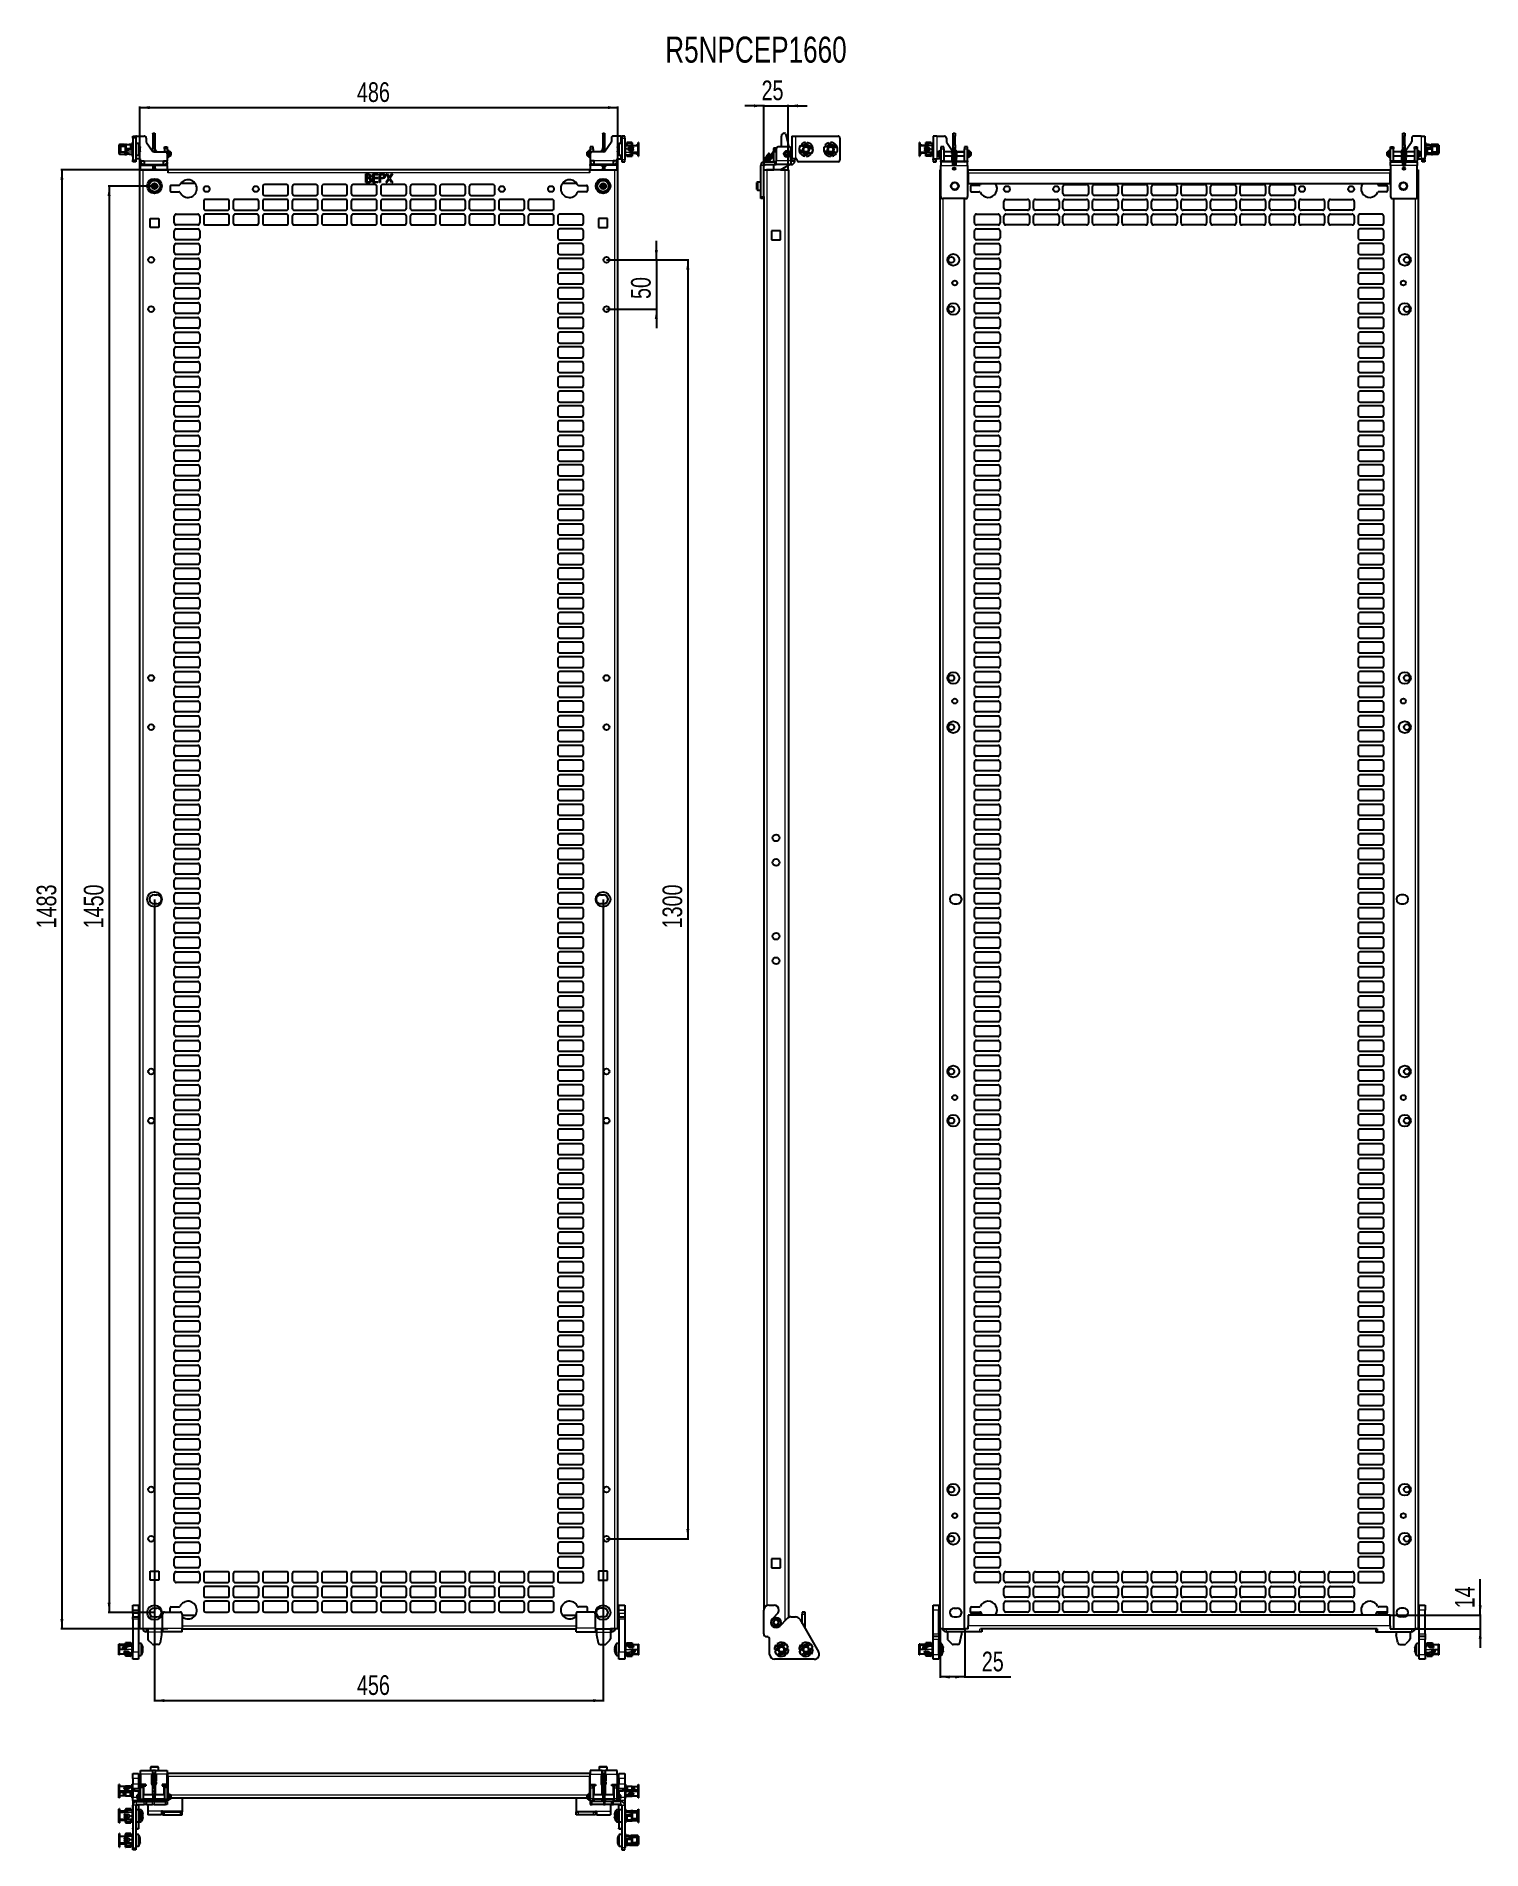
# Model space of a CAD drawing. Header units: millimetres. Extents: x -620 to 849, y 148 to 1992.
import ezdxf

# ---------------------------------------------------------------- set-up
doc = ezdxf.new("R2010")
doc.units = ezdxf.units.MM
doc.layers.add('FORMAT', color=7, linetype='Continuous')
doc.styles.add('SLDTEXTSTYLE0', font='TXT', dxfattribs={"width": 0.75})
doc.dimstyles.new('SLDDIMSTYLE0', dxfattribs={"dimtxt": 20, "dimasz": 10, "dimexe": 0, "dimexo": 0.0625, "dimgap": 5, "dimtad": 2, "dimdec": 1, "dimrnd": 1e-09, "dimzin": 12, "dimdsep": 46, "dimtxsty": 'SLDTEXTSTYLE0', "dimsah": 1, "dimcen": 0.09, "dimadec": 0, "dimazin": 3, "dimtfac": 1, "dimtofl": 0, "dimtmove": 0, "dimatfit": 3, "dimfxl": 0, "dimfrac": 2, "dimtolj": 1, "dimtzin": 12, "dimarcsym": 0})
doc.dimstyles.new('SLDDIMSTYLE1', dxfattribs={"dimtxt": 20, "dimasz": 10, "dimexe": 0, "dimexo": 0.0625, "dimgap": 5, "dimtad": 2, "dimdec": 1, "dimrnd": 1e-09, "dimzin": 12, "dimdsep": 46, "dimtxsty": 'SLDTEXTSTYLE0', "dimsah": 1, "dimcen": 0.09, "dimadec": 0, "dimazin": 3, "dimtfac": 1, "dimtmove": 0, "dimatfit": 0, "dimfxl": 0, "dimfrac": 2, "dimtolj": 1, "dimtzin": 12, "dimarcsym": 0})

msp = doc.modelspace()

# ---------------------------------------------------------------- texts
at = {"layer": 'FORMAT', "insert": (19.35, 1991.47), "char_height": 26.4583, "attachment_point": 1, "style": 'SLDTEXTSTYLE0'}
msp.add_mtext('R5NPCEP1660', dxfattribs=at)

# ---------------------------------------------------------------- blocks, each defined once
blk = doc.blocks.new('_D')
at = {"layer": 'FORMAT'}
for p, q in [((-486.4, 1856.1), (-595, 1856.1)), ((-594, 1856.1), (-594, 373)), ((-486.4, 373), (-595, 373))]:
    blk.add_line(p, q, dxfattribs=at)
for points in [[(-594, 1856.1), (-595.6, 1846.1), (-592.5, 1846.1)], [(-594, 373), (-592.5, 383), (-595.6, 383)]]:
    blk.add_solid(points, dxfattribs=at)
at = {"layer": 'FORMAT', "insert": (-619.8, 1085), "char_height": 20, "attachment_point": 1, "rotation": 90, "style": 'SLDTEXTSTYLE0'}
blk.add_mtext('1483', dxfattribs=at)
blk = doc.blocks.new('_D_1')
at = {"layer": 'FORMAT'}
for p, q in [((-514.9, 1856.1), (-514.9, 1920.4)), ((-514.9, 1919.4), (-28.9, 1919.4)), ((-28.9, 1856.1), (-28.9, 1920.4))]:
    blk.add_line(p, q, dxfattribs=at)
for points in [[(-514.9, 1919.4), (-504.9, 1917.8), (-504.9, 1920.9)], [(-28.9, 1919.4), (-38.9, 1920.9), (-38.9, 1917.8)]]:
    blk.add_solid(points, dxfattribs=at)
at = {"layer": 'FORMAT', "insert": (-294.1, 1945.1), "char_height": 20, "attachment_point": 1, "style": 'SLDTEXTSTYLE0'}
blk.add_mtext('486', dxfattribs=at)
blk = doc.blocks.new('_D_2')
at = {"layer": 'FORMAT'}
for p, q in [((-40.4, 1764.6), (43.3, 1764.6)), ((42.3, 1764.6), (42.3, 464.6)), ((-40.4, 464.6), (43.3, 464.6))]:
    blk.add_line(p, q, dxfattribs=at)
for points in [[(42.3, 1764.6), (40.7, 1754.6), (43.8, 1754.6)], [(42.3, 464.6), (43.8, 474.6), (40.7, 474.6)]]:
    blk.add_solid(points, dxfattribs=at)
at = {"layer": 'FORMAT', "insert": (16.5, 1085), "char_height": 20, "attachment_point": 1, "rotation": 90, "style": 'SLDTEXTSTYLE0'}
blk.add_mtext('1300', dxfattribs=at)
blk = doc.blocks.new('_D_3')
at = {"layer": 'FORMAT'}
for p, q in [((10.3, 1764.6), (10.3, 1783.8)), ((-40.4, 1764.6), (11.3, 1764.6)), ((10.3, 1764.6), (10.3, 1714.6)), ((-40.4, 1714.6), (11.3, 1714.6)), ((10.3, 1714.6), (10.3, 1695.3))]:
    blk.add_line(p, q, dxfattribs=at)
for points in [[(10.3, 1764.6), (11.8, 1774.6), (8.7, 1774.6)], [(10.3, 1714.6), (8.7, 1704.6), (11.8, 1704.6)]]:
    blk.add_solid(points, dxfattribs=at)
at = {"layer": 'FORMAT', "insert": (-15.5, 1724.8), "char_height": 20, "attachment_point": 1, "rotation": 90, "style": 'SLDTEXTSTYLE0'}
blk.add_mtext('50', dxfattribs=at)
blk = doc.blocks.new('_D_4')
at = {"layer": 'FORMAT'}
for p, q in [((-499.9, 1114.5), (-499.9, 299.1)), ((-43.9, 1114.5), (-43.9, 299.1)), ((-499.9, 300.1), (-43.9, 300.1))]:
    blk.add_line(p, q, dxfattribs=at)
for points in [[(-499.9, 300.1), (-489.9, 298.5), (-489.9, 301.6)], [(-43.9, 300.1), (-53.9, 301.6), (-53.9, 298.5)]]:
    blk.add_solid(points, dxfattribs=at)
at = {"layer": 'FORMAT', "insert": (-294.1, 325.8), "char_height": 20, "attachment_point": 1, "style": 'SLDTEXTSTYLE0'}
blk.add_mtext('456', dxfattribs=at)
blk = doc.blocks.new('_D_5')
at = {"layer": 'FORMAT'}
for p, q in [((-499.9, 1839.6), (-547, 1839.6)), ((-546, 1839.6), (-546, 389.6)), ((-499.9, 389.6), (-547, 389.6))]:
    blk.add_line(p, q, dxfattribs=at)
for points in [[(-546, 1839.6), (-547.6, 1829.6), (-544.5, 1829.6)], [(-546, 389.6), (-544.5, 399.6), (-547.6, 399.6)]]:
    blk.add_solid(points, dxfattribs=at)
at = {"layer": 'FORMAT', "insert": (-571.8, 1085), "char_height": 20, "attachment_point": 1, "rotation": 90, "style": 'SLDTEXTSTYLE0'}
blk.add_mtext('1450', dxfattribs=at)
blk = doc.blocks.new('_D_6')
at = {"layer": 'FORMAT'}
for p, q in [((119.4, 1921.2), (100.2, 1921.2)), ((119.4, 1856.1), (119.4, 1922.2)), ((119.4, 1921.2), (144.4, 1921.2)), ((144.4, 1856.1), (144.4, 1922.2)), ((144.4, 1921.2), (163.7, 1921.2))]:
    blk.add_line(p, q, dxfattribs=at)
for points in [[(119.4, 1921.2), (109.4, 1922.7), (109.4, 1919.6)], [(144.4, 1921.2), (154.4, 1919.6), (154.4, 1922.7)]]:
    blk.add_solid(points, dxfattribs=at)
at = {"layer": 'FORMAT', "insert": (117.2, 1946.9), "char_height": 20, "attachment_point": 1, "style": 'SLDTEXTSTYLE0'}
blk.add_mtext('25', dxfattribs=at)
blk = doc.blocks.new('_D_7')
at = {"layer": 'FORMAT'}
for p, q in [((298.7, 373), (298.7, 323.1)), ((323.7, 373), (323.7, 323.1)), ((323.7, 324.1), (298.7, 324.1)), ((323.7, 324.1), (370.6, 324.1))]:
    blk.add_line(p, q, dxfattribs=at)
for points in [[(298.7, 324.1), (308.7, 322.5), (308.7, 325.6)], [(323.7, 324.1), (313.7, 325.6), (313.7, 322.5)]]:
    blk.add_solid(points, dxfattribs=at)
at = {"layer": 'FORMAT', "insert": (341.1, 349.8), "char_height": 20, "attachment_point": 1, "style": 'SLDTEXTSTYLE0'}
blk.add_mtext('25', dxfattribs=at)
blk = doc.blocks.new('_D_8')
at = {"layer": 'FORMAT'}
for p, q in [((847.8, 387), (847.8, 423.4)), ((756.2, 387), (848.8, 387)), ((756.2, 373), (848.8, 373)), ((847.8, 387), (847.8, 373)), ((847.8, 373), (847.8, 353.8))]:
    blk.add_line(p, q, dxfattribs=at)
for points in [[(847.8, 387), (849.3, 397), (846.3, 397)], [(847.8, 373), (846.3, 363), (849.3, 363)]]:
    blk.add_solid(points, dxfattribs=at)
at = {"layer": 'FORMAT', "insert": (822, 393.9), "char_height": 20, "attachment_point": 1, "rotation": 90, "style": 'SLDTEXTSTYLE0'}
blk.add_mtext('14', dxfattribs=at)

# ---------------------------------------------------------------- dimensions: what is measured, and where the dimension line sits
at = {"layer": 'FORMAT'}
for base, p1, p2, angle, dimstyle, picture, middle in [((-28.89, 1919.35), (-514.89, 1856.05), (-28.89, 1856.05), 0, 'SLDDIMSTYLE0', '_D_1', (-271.89, 1919.35)), ((-594.04, 373.04), (-486.39, 1856.06), (-486.39, 373.04), 90, 'SLDDIMSTYLE0', '_D', (-594.04, 1114.55)), ((-546.04, 389.55), (-499.89, 1839.55), (-499.89, 389.55), 90, 'SLDDIMSTYLE0', '_D_5', (-546.04, 1114.55)), ((10.26, 1714.55), (-40.39, 1764.55), (-40.39, 1714.55), 90, 'SLDDIMSTYLE1', '_D_3', (10.26, 1739.55)), ((42.26, 464.55), (-40.39, 1764.55), (-40.39, 464.55), 90, 'SLDDIMSTYLE0', '_D_2', (42.26, 1114.55)), ((-43.89, 300.05), (-499.89, 1114.55), (-43.89, 1114.55), 0, 'SLDDIMSTYLE0', '_D_4', (-271.89, 300.05)), ((847.8, 373.04), (756.15, 387.04), (756.15, 373.04), 90, 'SLDDIMSTYLE1', '_D_8', (847.8, 408.67))]:
    dim = msp.add_linear_dim(base=base, p1=p1, p2=p2, angle=angle, dimstyle=dimstyle, dxfattribs=at)
    dim.commit()
    dim.dimension.update_dxf_attribs({"geometry": picture, "text_midpoint": middle, "dimtype": 160})
for base, p1, p2, dimstyle, picture, middle in [((144.44, 1921.17), (119.44, 1856.05), (144.44, 1856.05), 'SLDDIMSTYLE1', '_D_6', (131.94, 1921.17)), ((298.65, 324.05), (323.65, 373.05), (298.65, 373.05), 'SLDDIMSTYLE0', '_D_7', (355.83, 324.05))]:
    dim = msp.add_linear_dim(base=base, p1=p1, p2=p2, dimstyle=dimstyle, dxfattribs=at)
    dim.commit()
    dim.dimension.update_dxf_attribs({"geometry": picture, "text_midpoint": middle, "dimtype": 160})

# ---------------------------------------------------------------- linework, layer by layer
at = {"color": 7, "linetype": 'Continuous', "lineweight": 25}
for p, q in [((-535.89, 1880.15), (-535.89, 1881)), ((-530.49, 1881.7), (-535.19, 1881.7)), ((-533.19, 1880.71), (-535.19, 1880.71)), ((-533.19, 1880.31), (-533.19, 1880.71)), ((-529.29, 1880.71), (-533.19, 1880.71)), ((-533.19, 1880.31), (-529.29, 1880.31)), ((-530.49, 1881.7), (-530.49, 1881.7)), ((-530.49, 1881.67), (-530.49, 1881.7)), ((-526.69, 1881.59), (-529.99, 1881.59)), ((-529.29, 1881.16), (-529.18, 1881.41)), ((-529.29, 1877.57), (-529.29, 1881.16)), ((-529.18, 1881.41), (-529.18, 1877.44)), ((-524.09, 1881.41), (-529.18, 1881.41)), ((-527.97, 1881.64), (-527.89, 1881.59)), ((-522.87, 1881.7), (-525.52, 1881.7)), ((-524.09, 1877.44), (-524.09, 1881.41)), ((-524.09, 1881.41), (-523.89, 1881.27)), ((-523.89, 1881.27), (-523.89, 1877.51)), ((-522.59, 1880.71), (-523.89, 1880.71)), ((-523.89, 1880.31), (-522.59, 1880.31)), ((-522.84, 1881.7), (-522.59, 1881.7)), ((-522.69, 1880.31), (-522.69, 1876.64)), ((-522.39, 1874.16), (-522.39, 1883.95)), ((-521.89, 1883.95), (-522.39, 1883.95)), ((-521.89, 1890.35), (-518.89, 1890.35)), ((-521.89, 1888.35), (-521.89, 1890.35)), ((-521.89, 1888.35), (-521.89, 1866.35)), ((-518.89, 1890.35), (-518.89, 1888.35)), ((-518.09, 1890.35), (-518.89, 1890.35)), ((-518.89, 1888.35), (-518.89, 1866.35)), ((-516.57, 1882.85), (-518.89, 1882.85)), ((-518.09, 1890.35), (-510.39, 1890.35)), ((-508.39, 1888.35), (-508.39, 1884.98)), ((-508.03, 1883.83), (-501.99, 1875.2)), ((-501.49, 1893.35), (-499.49, 1893.35)), ((-501.49, 1892.98), (-501.49, 1893.35)), ((-501.49, 1892.98), (-501.49, 1878.35)), ((-499.49, 1893.35), (-499.49, 1892.98)), ((-499.49, 1892.98), (-499.49, 1878.35)), ((-44.29, 1893.35), (-42.29, 1893.35)), ((-44.29, 1892.98), (-44.29, 1893.35)), ((-44.29, 1892.98), (-44.29, 1878.35)), ((-42.29, 1893.35), (-42.29, 1892.98)), ((-42.29, 1892.98), (-42.29, 1878.35)), ((-35.75, 1883.83), (-41.79, 1875.2)), ((-35.39, 1888.35), (-35.39, 1884.98)), ((-25.69, 1890.35), (-33.39, 1890.35)), ((-24.89, 1882.85), (-27.22, 1882.85)), ((-25.69, 1890.35), (-24.89, 1890.35)), ((-24.89, 1890.35), (-24.89, 1888.35)), ((-21.89, 1890.35), (-24.89, 1890.35)), ((-24.89, 1888.35), (-24.89, 1866.35)), ((-21.89, 1888.35), (-21.89, 1890.35)), ((-21.89, 1888.35), (-21.89, 1866.35)), ((-21.39, 1883.95), (-21.89, 1883.95)), ((-21.39, 1883.95), (-21.39, 1878.71)), ((-21.39, 1880.79), (-21.15, 1880.71)), ((-21.19, 1881.98), (-21.19, 1882.29)), ((-21.19, 1881.67), (-21.19, 1881.98)), ((-21.19, 1881.67), (-21.19, 1881.29)), ((-21.19, 1880.71), (-10.59, 1880.71)), ((-19.89, 1881), (-21.09, 1881)), ((-21.09, 1880.7), (-21.09, 1881)), ((-19.89, 1882.8), (-20.44, 1882.8)), ((-19.89, 1882.57), (-20.44, 1882.57)), ((-20.44, 1882.27), (-19.89, 1882.27)), ((-19.69, 1883.85), (-19.89, 1883.74)), ((-19.89, 1883.12), (-19.89, 1883.74)), ((-19.69, 1883.19), (-19.89, 1883.12)), ((-19.89, 1880.71), (-19.89, 1883.12)), ((-14.61, 1883.85), (-19.69, 1883.85)), ((-19.69, 1883.85), (-19.69, 1883.19)), ((-19.69, 1883.85), (-14.61, 1883.85)), ((-19.69, 1883.19), (-19.69, 1880.71)), ((-19.69, 1883.19), (-14.61, 1883.19)), ((-14.49, 1883.65), (-14.61, 1883.85)), ((-14.61, 1883.19), (-14.61, 1883.85)), ((-14.61, 1880.71), (-14.61, 1883.19)), ((-14.49, 1883.07), (-14.61, 1883.19)), ((-14.49, 1883.65), (-14.49, 1883.07)), ((-14.49, 1883.07), (-14.49, 1880.71)), ((-14.49, 1880.8), (-14.41, 1880.71)), ((-10.59, 1880.71), (-8.59, 1880.71)), ((-9.09, 1881.59), (-8.59, 1881.59)), ((-7.89, 1883.85), (-8.39, 1883.85)), ((-8.39, 1883.85), (-7.89, 1883.85)), ((-8.39, 1880.92), (-8.39, 1883.85)), ((-8.39, 1883.85), (-8.39, 1883.85)), ((-8.39, 1880.92), (-7.89, 1880.92)), ((-8.39, 1880.69), (-8.39, 1880.92)), ((-7.89, 1883.85), (-7.89, 1880.92)), ((-7.89, 1883.85), (-7.89, 1883.85)), ((-7.89, 1880.92), (-7.89, 1880.15)), ((137.33, 1881.35), (137.33, 1890.35)), ((140.33, 1893.35), (140.95, 1893.35)), ((141.43, 1892.98), (145.1, 1879.35)), ((147.94, 1890.35), (147.94, 1867.35)), ((147.94, 1890.35), (151.74, 1890.35)), ((151.74, 1890.35), (194.94, 1890.35)), ((156.61, 1880.64), (156.49, 1880.72)), ((159.57, 1879.85), (156.56, 1880.65)), ((159.06, 1880.6), (157.69, 1882.13)), ((158.76, 1880.06), (159.2, 1880.45)), ((159.06, 1880.6), (159.2, 1880.45)), ((159.2, 1880.45), (159.67, 1879.93)), ((162.04, 1881.95), (161.88, 1883.93)), ((163.32, 1881.91), (162.09, 1881.97)), ((163.37, 1881.88), (163.74, 1883.83)), ((166.21, 1879.85), (168.51, 1880.34)), ((168.41, 1880.11), (168.51, 1880.34)), ((183.43, 1879.91), (181.8, 1881.15)), ((186.1, 1881.78), (185.58, 1883.7)), ((187.37, 1881.98), (186.15, 1881.82)), ((187.43, 1881.96), (187.42, 1883.95)), ((190.38, 1880.71), (189.96, 1880.15)), ((190.05, 1880.27), (190.1, 1880.29)), ((190.5, 1880.87), (190.38, 1880.71)), ((190.5, 1880.87), (190.83, 1880.6)), ((190.59, 1880.5), (192.76, 1881.41)), ((192.7, 1881.16), (190.74, 1880.35)), ((192.7, 1881.16), (192.76, 1881.41)), ((196.94, 1888.35), (196.94, 1866.35)), ((278.15, 1883.85), (277.65, 1883.85)), ((277.65, 1883.09), (277.65, 1883.85)), ((278.15, 1883.09), (277.65, 1883.09)), ((277.65, 1880.02), (277.65, 1883.09)), ((278.15, 1883.85), (278.15, 1883.09)), ((278.15, 1883.09), (278.15, 1880.43)), ((278.85, 1881.32), (278.35, 1881.32)), ((278.35, 1881.32), (278.35, 1880.86)), ((278.35, 1880.86), (278.85, 1880.86)), ((283.95, 1880.45), (278.35, 1880.45)), ((278.85, 1880.86), (278.85, 1881.32)), ((280.35, 1880.45), (280.35, 1880.71)), ((284.17, 1880.71), (280.35, 1880.71)), ((285.11, 1881.79), (283.95, 1880.45)), ((284.37, 1883.85), (284.25, 1883.65)), ((284.25, 1883.65), (284.37, 1883.85)), ((284.25, 1880.8), (284.25, 1883.65)), ((284.37, 1883.85), (284.37, 1880.94)), ((289.45, 1883.85), (284.37, 1883.85)), ((288.05, 1882.8), (290.2, 1882.8)), ((289.65, 1883.74), (289.45, 1883.85)), ((289.45, 1882.8), (289.45, 1883.85)), ((289.45, 1883.85), (289.65, 1883.73)), ((289.65, 1883.73), (289.65, 1882.8)), ((290.95, 1882.29), (290.95, 1880.45)), ((291.15, 1880.69), (290.95, 1880.65)), ((291.65, 1883.95), (291.15, 1883.95)), ((291.15, 1883.18), (291.15, 1883.95)), ((291.15, 1882.13), (291.15, 1883.18)), ((291.15, 1883.18), (291.65, 1883.18)), ((291.15, 1878.14), (291.15, 1882.13)), ((291.15, 1882.13), (291.65, 1882.13)), ((295.45, 1890.35), (291.65, 1890.35)), ((291.65, 1890.35), (291.65, 1867.35)), ((295.45, 1890.35), (303.15, 1890.35)), ((305.15, 1888.35), (305.15, 1884.98)), ((305.51, 1883.83), (311.15, 1875.78)), ((312.05, 1893.35), (314.05, 1893.35)), ((312.05, 1890.35), (312.05, 1893.35)), ((312.05, 1881.35), (312.05, 1890.35)), ((312.05, 1878.35), (312.05, 1881.35)), ((314.05, 1893.35), (314.05, 1890.35)), ((314.05, 1881.35), (314.05, 1890.35)), ((314.05, 1881.35), (314.05, 1878.35)), ((769.25, 1893.35), (771.25, 1893.35)), ((769.25, 1890.35), (769.25, 1893.35)), ((769.25, 1881.35), (769.25, 1890.35)), ((769.25, 1878.35), (769.25, 1881.35)), ((771.25, 1893.35), (771.25, 1890.35)), ((771.25, 1881.35), (771.25, 1890.35)), ((771.25, 1881.35), (771.25, 1878.35)), ((777.79, 1883.83), (772.23, 1875.89)), ((778.15, 1888.35), (778.15, 1884.98)), ((787.85, 1890.35), (780.15, 1890.35)), ((787.85, 1890.35), (791.65, 1890.35)), ((791.65, 1890.35), (791.65, 1867.35)), ((791.65, 1883.95), (792.15, 1883.95)), ((791.65, 1883.93), (792.15, 1883.93)), ((792.15, 1882.13), (791.65, 1882.13)), ((792.15, 1880.72), (791.65, 1880.72)), ((792.15, 1883.93), (792.15, 1883.95)), ((792.15, 1883.93), (792.15, 1882.13)), ((792.15, 1880.72), (792.15, 1882.13)), ((792.15, 1880.72), (792.15, 1869.87)), ((792.6, 1881.7), (792.35, 1881.7)), ((792.6, 1881.69), (792.35, 1881.69)), ((792.35, 1878.61), (792.35, 1880.45)), ((793.12, 1881.7), (792.63, 1881.7)), ((795.25, 1881.7), (793.12, 1881.7)), ((795.28, 1881.7), (795.25, 1881.7)), ((795.25, 1881.7), (795.25, 1881.7)), ((795.25, 1881.7), (795.28, 1881.7)), ((796.45, 1881.59), (797.65, 1881.59)), ((796.45, 1881.49), (799.75, 1881.49)), ((798.2, 1879.12), (799.35, 1880.45)), ((799.35, 1880.08), (799.35, 1880.45)), ((799.35, 1880.45), (804.95, 1880.45)), ((804.95, 1881.7), (800.25, 1881.7)), ((800.25, 1881.67), (800.25, 1881.7)), ((800.25, 1881.67), (800.25, 1881.61)), ((805.15, 1880.65), (805.65, 1880.65)), ((805.15, 1876.5), (805.15, 1880.65)), ((805.65, 1881), (805.65, 1880.65)), ((805.65, 1880.65), (805.65, 1876.5)), ((-535.89, 1880.15), (-535.39, 1880.15)), ((-535.89, 1878.73), (-535.89, 1880.15)), ((-535.39, 1878.73), (-535.89, 1878.73)), ((-535.89, 1878.5), (-535.89, 1878.73)), ((-535.89, 1874.21), (-535.89, 1878.5)), ((-535.39, 1878.5), (-535.89, 1878.5)), ((-535.39, 1874.21), (-535.89, 1874.21)), ((-535.89, 1872.7), (-535.89, 1874.21)), ((-535.39, 1880.15), (-535.39, 1878.73)), ((-535.39, 1878.73), (-535.39, 1878.5)), ((-535.39, 1878.5), (-535.39, 1874.21)), ((-535.19, 1879.49), (-535.19, 1879.28)), ((-534.69, 1879.11), (-535.19, 1879.11)), ((-535.19, 1879.11), (-535.19, 1878.87)), ((-535.19, 1878.87), (-534.69, 1878.87)), ((-535.19, 1878.7), (-535.19, 1878.27)), ((-534.89, 1878.27), (-535.19, 1878.27)), ((-535.19, 1878.27), (-535.19, 1878.12)), ((-535.19, 1878.12), (-534.89, 1878.12)), ((-535.19, 1875.58), (-534.89, 1875.58)), ((-535.19, 1874.83), (-534.89, 1874.83)), ((-535.19, 1874.22), (-535.19, 1874.83)), ((-535.19, 1874.22), (-529.59, 1874.22)), ((-529.59, 1873.91), (-535.19, 1873.91)), ((-535.19, 1872), (-530.49, 1872)), ((-534.89, 1874.35), (-534.89, 1878.87)), ((-534.89, 1874.35), (-534.76, 1874.22)), ((-534.69, 1878.87), (-534.69, 1879.11)), ((-534.39, 1879.23), (-534.39, 1874.22)), ((-529.29, 1879.85), (-533.71, 1879.85)), ((-530.49, 1872.22), (-530.49, 1872.35)), ((-530.49, 1872.22), (-530.49, 1872)), ((-530.49, 1872.01), (-529.4, 1871.82)), ((-526.69, 1872.56), (-529.99, 1872.56)), ((-529.59, 1874.22), (-528.44, 1875.81)), ((-528.44, 1875.5), (-529.59, 1873.91)), ((-529.59, 1874.22), (-529.59, 1873.91)), ((-529.29, 1877.57), (-529.18, 1877.44)), ((-529.29, 1876.38), (-529.29, 1877.57)), ((-529.29, 1876.38), (-529.18, 1876.24)), ((-529.29, 1874.63), (-529.29, 1876.38)), ((-524.09, 1877.44), (-529.18, 1877.44)), ((-529.18, 1877.44), (-529.18, 1876.24)), ((-527.94, 1876.24), (-529.18, 1876.24)), ((-529.18, 1876.24), (-529.18, 1874.79)), ((-526.69, 1872.11), (-527.89, 1872.11)), ((-527.56, 1872.36), (-527.67, 1872.56)), ((-527.56, 1872.36), (-527.56, 1872.35)), ((-525.69, 1876.9), (-526.53, 1876.79)), ((-525.52, 1872), (-522.87, 1872)), ((-525.49, 1872), (-525.52, 1872)), ((-524.09, 1876.91), (-525.49, 1876.91)), ((-525.49, 1876.7), (-523.34, 1876.7)), ((-525.49, 1872), (-525.49, 1872.13)), ((-524.09, 1877.44), (-523.89, 1877.51)), ((-524.09, 1876.91), (-524.09, 1877.44)), ((-523.89, 1876.99), (-524.09, 1876.91)), ((-523.89, 1877.51), (-523.89, 1876.99)), ((-523.34, 1877), (-523.89, 1877)), ((-523.39, 1872.03), (-523.39, 1872.06)), ((-522.84, 1872.17), (-522.59, 1872.17)), ((-522.84, 1872), (-522.59, 1872)), ((-522.39, 1879.85), (-522.69, 1879.85)), ((-522.39, 1876.69), (-522.69, 1876.65)), ((-522.59, 1876.4), (-522.59, 1876.1)), ((-522.59, 1876.1), (-522.59, 1873.91)), ((-522.39, 1874.16), (-521.89, 1874.16)), ((-522.39, 1873.79), (-522.39, 1872.55)), ((-522.39, 1872.55), (-521.89, 1872.55)), ((-522.39, 1870), (-522.39, 1872.55)), ((-521.89, 1870), (-522.39, 1870)), ((-522.39, 1870), (-522.39, 1869.75)), ((-521.89, 1869.75), (-522.39, 1869.75)), ((-521.9, 1873.85), (-521.89, 1873.85)), ((-521.89, 1864.35), (-521.89, 1866.35)), ((-518.89, 1864.35), (-521.89, 1864.35)), ((-518.89, 1870.85), (-516.57, 1870.85)), ((-518.89, 1867.35), (-518.09, 1867.35)), ((-518.89, 1866.35), (-518.89, 1864.35)), ((-514.09, 1867.35), (-518.09, 1867.35)), ((-514.09, 1865.15), (-514.09, 1867.35)), ((-514.09, 1865.15), (-510.29, 1865.15)), ((-514.09, 1864.35), (-514.09, 1861.35)), ((-514.01, 1864.35), (-514.09, 1864.35)), ((-510.29, 1865.15), (-510.29, 1861.35)), ((-501.49, 1878.35), (-499.49, 1878.35)), ((-501.49, 1874.85), (-501.49, 1878.35)), ((-499.49, 1874.85), (-501.49, 1874.85)), ((-501.49, 1874.85), (-501.49, 1874.71)), ((-500.35, 1874.35), (-488.89, 1874.35)), ((-499.49, 1878.35), (-499.49, 1874.85)), ((-499.49, 1874.85), (-499.49, 1874.35)), ((-498.57, 1874.83), (-498.56, 1874.35)), ((-498.57, 1874.83), (-498.57, 1874.82)), ((-497.96, 1874.35), (-497.97, 1874.83)), ((-490.69, 1865.15), (-486.89, 1865.15)), ((-490.69, 1861.35), (-490.69, 1865.15)), ((-489.89, 1879.35), (-486.89, 1879.35)), ((-489.89, 1877.35), (-489.89, 1879.35)), ((-489.89, 1877.35), (-489.89, 1874.35)), ((-486.89, 1864.35), (-486.98, 1864.35)), ((-486.89, 1879.35), (-486.89, 1877.35)), ((-486.89, 1877.35), (-486.89, 1872.35)), ((-486.85, 1874.25), (-486.89, 1874.25)), ((-486.89, 1872.35), (-486.89, 1865.15)), ((-486.89, 1870.45), (-486.85, 1870.45)), ((-486.89, 1864.35), (-486.89, 1861.35)), ((-486.85, 1874.76), (-486.85, 1872.03)), ((-486.85, 1872.03), (-486.85, 1870.06)), ((-484.95, 1872.03), (-484.95, 1874.76)), ((-483.94, 1874.25), (-484.95, 1874.25)), ((-484.95, 1870.06), (-484.95, 1872.03)), ((-484.95, 1870.45), (-483.94, 1870.45)), ((-483.44, 1873.96), (-483.94, 1874.25)), ((-483.94, 1870.45), (-483.94, 1874.25)), ((-483.94, 1870.45), (-483.44, 1870.74)), ((-483.44, 1873.96), (-483.44, 1870.74)), ((-59.74, 1874.25), (-60.24, 1873.96)), ((-60.24, 1870.74), (-60.24, 1873.96)), ((-60.24, 1870.74), (-59.74, 1870.45)), ((-58.79, 1874.25), (-59.74, 1874.25)), ((-59.74, 1874.25), (-59.74, 1870.45)), ((-59.74, 1870.45), (-58.79, 1870.45)), ((-58.79, 1874.72), (-58.79, 1873.35)), ((-58.79, 1873.35), (-58.79, 1870.02)), ((-53.89, 1879.35), (-56.89, 1879.35)), ((-56.89, 1879.35), (-56.89, 1877.35)), ((-56.89, 1877.35), (-56.89, 1872.35)), ((-56.89, 1873.35), (-56.89, 1874.72)), ((-56.89, 1874.25), (-56.89, 1874.25)), ((-56.89, 1870.02), (-56.89, 1873.35)), ((-56.89, 1872.35), (-56.89, 1865.15)), ((-56.89, 1870.45), (-56.89, 1870.45)), ((-53.09, 1865.15), (-56.89, 1865.15)), ((-56.89, 1864.35), (-56.89, 1861.35)), ((-56.89, 1864.35), (-56.81, 1864.35)), ((-43.43, 1874.35), (-54.89, 1874.35)), ((-53.89, 1877.35), (-53.89, 1879.35)), ((-53.89, 1877.35), (-53.89, 1874.35)), ((-53.09, 1861.35), (-53.09, 1865.15)), ((-45.86, 1874.45), (-45.86, 1874.35)), ((-45.26, 1874.35), (-45.26, 1874.45)), ((-44.29, 1878.35), (-42.29, 1878.35)), ((-44.29, 1874.85), (-44.29, 1878.35)), ((-42.29, 1874.85), (-44.29, 1874.85)), ((-44.29, 1874.85), (-44.29, 1874.35)), ((-42.29, 1878.35), (-42.29, 1874.85)), ((-42.29, 1874.85), (-42.29, 1874.71)), ((-29.69, 1865.15), (-33.49, 1865.15)), ((-33.49, 1865.15), (-33.49, 1861.35)), ((-29.78, 1864.35), (-29.69, 1864.35)), ((-29.69, 1867.35), (-25.69, 1867.35)), ((-29.69, 1865.15), (-29.69, 1867.35)), ((-29.69, 1864.35), (-29.69, 1861.35)), ((-29.29, 1874.99), (-29.31, 1874.99)), ((-27.22, 1870.85), (-24.89, 1870.85)), ((-24.89, 1867.35), (-25.69, 1867.35)), ((-24.89, 1866.35), (-24.89, 1864.35)), ((-24.89, 1864.35), (-21.89, 1864.35)), ((-21.89, 1878.71), (-21.39, 1878.71)), ((-21.89, 1876.88), (-21.39, 1876.88)), ((-21.39, 1872.55), (-21.89, 1872.55)), ((-21.39, 1871.23), (-21.89, 1871.23)), ((-21.89, 1869.75), (-21.39, 1869.75)), ((-21.89, 1864.35), (-21.89, 1866.35)), ((-21.39, 1878.18), (-21.39, 1878.71)), ((-21.39, 1876.88), (-21.39, 1872.55)), ((-21.39, 1873.36), (-21.19, 1873.39)), ((-21.39, 1872.55), (-21.39, 1871.23)), ((-21.39, 1871.23), (-21.39, 1869.75)), ((-21.37, 1873.85), (-21.19, 1873.85)), ((-20.94, 1878.12), (-21.19, 1878.12)), ((-20.94, 1877.99), (-21.19, 1877.99)), ((-20.94, 1876.87), (-21.19, 1876.87)), ((-21.19, 1871.72), (-21.19, 1873.91)), ((-21.19, 1871.41), (-21.19, 1871.72)), ((-21.09, 1876.83), (-21.09, 1877.99)), ((-18.29, 1871.13), (-20.44, 1871.13)), ((-19.89, 1870.9), (-20.44, 1870.9)), ((-20.39, 1877.58), (-20.39, 1877.42)), ((-19.89, 1870.07), (-19.89, 1871.13)), ((-19.89, 1870.07), (-19.69, 1869.97)), ((-19.89, 1869.97), (-19.89, 1870.07)), ((-19.89, 1869.97), (-19.69, 1869.85)), ((-19.69, 1871.13), (-19.69, 1869.97)), ((-19.69, 1869.97), (-14.61, 1869.97)), ((-19.69, 1869.97), (-19.69, 1869.85)), ((-19.69, 1869.85), (-14.61, 1869.85)), ((-19.69, 1869.85), (-14.61, 1869.85)), ((-18.29, 1877.97), (-18.29, 1877.02)), ((-17.09, 1879.11), (-13.79, 1879.11)), ((-13.79, 1878.87), (-17.09, 1878.87)), ((-13.79, 1875.92), (-17.09, 1875.92)), ((-17.09, 1875.82), (-13.79, 1875.82)), ((-16.22, 1877.44), (-16.22, 1877.48)), ((-15.89, 1876.98), (-15.65, 1876.93)), ((-15.56, 1876.92), (-15.65, 1876.94)), ((-15.35, 1872.32), (-14.19, 1873.91)), ((-14.81, 1873.06), (-14.61, 1873.06)), ((-14.61, 1878.22), (-14.61, 1878.87)), ((-14.61, 1875.92), (-14.61, 1876.85)), ((-14.61, 1873.06), (-14.61, 1873.34)), ((-14.61, 1873.06), (-14.49, 1873.2)), ((-14.61, 1869.97), (-14.61, 1873.06)), ((-14.61, 1869.97), (-14.49, 1870.14)), ((-14.61, 1869.85), (-14.49, 1870.05)), ((-14.61, 1869.85), (-14.61, 1869.97)), ((-14.49, 1878.87), (-14.49, 1878.27)), ((-14.49, 1876.86), (-14.49, 1875.9)), ((-14.49, 1873.5), (-14.49, 1873.2)), ((-10.59, 1873.39), (-14.49, 1873.39)), ((-14.49, 1873.2), (-14.49, 1870.14)), ((-14.49, 1872.99), (-10.59, 1872.99)), ((-14.49, 1872.9), (-14.41, 1872.99)), ((-14.49, 1870.14), (-14.49, 1870.05)), ((-14.24, 1873.85), (-9.39, 1873.85)), ((-14.19, 1873.91), (-8.59, 1873.91)), ((-13.29, 1878.65), (-13.29, 1878.29)), ((-13.29, 1876.7), (-13.29, 1878.29)), ((-13.29, 1876.7), (-13.29, 1876.31)), ((-10.59, 1873.39), (-10.59, 1872.99)), ((-9.39, 1873.85), (-9.33, 1873.91)), ((-9.39, 1873.85), (-9.39, 1873.91)), ((-9.09, 1872.6), (-9.09, 1872.11)), ((-8.59, 1872.6), (-9.09, 1872.6)), ((-9.09, 1872.11), (-8.59, 1872.11)), ((-8.59, 1872.6), (-8.59, 1872.85)), ((-8.59, 1872.11), (-8.59, 1872.6)), ((-8.39, 1871.3), (-8.39, 1873.93)), ((-8.39, 1871.3), (-7.89, 1871.3)), ((-8.39, 1869.85), (-8.39, 1871.3)), ((-8.39, 1869.85), (-7.89, 1869.85)), ((-8.39, 1869.85), (-7.89, 1869.85)), ((-8.39, 1869.85), (-8.39, 1869.85)), ((-7.91, 1874.23), (-7.89, 1874.23)), ((-7.89, 1880.15), (-7.89, 1874.34)), ((-7.89, 1874.34), (-7.89, 1874.23)), ((-7.89, 1874.23), (-7.89, 1871.3)), ((-7.89, 1871.3), (-7.89, 1869.85)), ((-7.89, 1869.85), (-7.89, 1869.85)), ((119.51, 1866.15), (119.55, 1866.1)), ((119.83, 1865.58), (119.87, 1865.53)), ((119.91, 1866.66), (119.96, 1866.61)), ((120.24, 1864.35), (130.64, 1864.35)), ((120.31, 1867.17), (120.36, 1867.12)), ((120.6, 1866.09), (120.59, 1866.23)), ((120.72, 1867.68), (120.76, 1867.63)), ((120.75, 1865.02), (121.13, 1864.71)), ((121, 1866.6), (120.99, 1866.75)), ((121.12, 1868.19), (121.17, 1868.14)), ((121.12, 1864.49), (121.23, 1864.4)), ((121.13, 1864.71), (121.21, 1864.65)), ((121.25, 1864.37), (121.23, 1864.35)), ((121.4, 1867.11), (121.39, 1867.26)), ((121.52, 1868.7), (121.57, 1868.65)), ((121.81, 1867.62), (121.79, 1867.77)), ((121.86, 1864.35), (121.88, 1864.5)), ((121.97, 1869.59), (121.92, 1869.55)), ((121.92, 1869.21), (121.97, 1869.16)), ((122.21, 1868.13), (122.19, 1868.28)), ((122.61, 1868.64), (122.59, 1868.79)), ((124.05, 1864.33), (123.94, 1864.39)), ((124.02, 1864.4), (124.18, 1864.31)), ((125.39, 1865.85), (125.57, 1865.76)), ((125.89, 1871.21), (126.28, 1870.9)), ((126.65, 1871.37), (126.26, 1871.68)), ((126.28, 1870.9), (126.36, 1870.84)), ((126.73, 1871.31), (126.65, 1871.37)), ((129.8, 1874.87), (127.01, 1871.34)), ((127.01, 1871.34), (127.01, 1871.34)), ((127.48, 1870.97), (130.27, 1874.5)), ((127.62, 1870.65), (129.64, 1873.39)), ((129.64, 1874.99), (128.43, 1873.45)), ((129.64, 1874.68), (129.64, 1877.85)), ((129.64, 1864.35), (129.64, 1873.71)), ((130.14, 1878.35), (132.41, 1878.35)), ((130.27, 1874.5), (130.27, 1874.5)), ((130.64, 1864.35), (130.64, 1861.35)), ((132.14, 1864.35), (130.64, 1864.35)), ((132.14, 1877.35), (132.14, 1865.15)), ((132.14, 1861.35), (132.14, 1865.15)), ((145.14, 1879.35), (134.14, 1879.35)), ((147.14, 1865.15), (147.14, 1877.35)), ((147.14, 1865.15), (147.14, 1861.35)), ((151.74, 1867.35), (147.94, 1867.35)), ((147.94, 1865.15), (147.94, 1867.35)), ((147.94, 1865.15), (150.94, 1865.15)), ((150.94, 1865.15), (150.94, 1867.35)), ((153.24, 1867.35), (151.74, 1867.35)), ((153.24, 1866.35), (153.24, 1867.35)), ((194.94, 1864.35), (155.24, 1864.35)), ((155.45, 1876.5), (158.46, 1875.69)), ((158.67, 1873.85), (156.38, 1873.36)), ((156.38, 1873.36), (156.48, 1873.59)), ((156.48, 1873.59), (158.55, 1874.03)), ((157.81, 1875.43), (158.28, 1875.58)), ((158.69, 1873.47), (158.42, 1873.8)), ((158.69, 1873.47), (158.84, 1873.6)), ((158.84, 1873.6), (159.36, 1874.07)), ((159.07, 1874.14), (159.27, 1874.18)), ((159.25, 1873.97), (159.2, 1873.96)), ((159.53, 1880.08), (159.34, 1879.91)), ((161.51, 1871.82), (161.15, 1869.87)), ((161.56, 1871.79), (162.79, 1871.73)), ((162.85, 1871.75), (163, 1869.77)), ((165.69, 1873.25), (165.22, 1873.77)), ((165.32, 1873.86), (168.32, 1873.05)), ((165.36, 1873.62), (165.55, 1873.79)), ((166.05, 1880.1), (165.53, 1879.63)), ((165.82, 1879.56), (165.62, 1879.52)), ((165.64, 1879.73), (165.69, 1879.74)), ((166.13, 1873.64), (165.69, 1873.25)), ((165.82, 1873.1), (165.69, 1873.25)), ((165.82, 1873.1), (167.2, 1871.58)), ((166.2, 1880.23), (166.05, 1880.1)), ((166.2, 1880.23), (166.47, 1879.91)), ((168.41, 1880.11), (166.34, 1879.67)), ((169.44, 1877.21), (166.43, 1878.01)), ((167.08, 1878.27), (166.6, 1878.12)), ((168.28, 1873.06), (168.4, 1872.99)), ((180.64, 1875.2), (183.74, 1874.97)), ((181.01, 1879.49), (180.87, 1879.54)), ((184.07, 1879.26), (180.96, 1879.49)), ((184.3, 1873.2), (182.13, 1872.3)), ((182.13, 1872.3), (182.19, 1872.54)), ((182.19, 1872.54), (184.14, 1873.36)), ((183.15, 1874.6), (183.59, 1874.83)), ((183.23, 1879.32), (183.59, 1879.79)), ((183.43, 1879.91), (183.59, 1879.79)), ((183.59, 1879.79), (184.14, 1879.36)), ((183.98, 1879.49), (183.83, 1879.28)), ((184.07, 1879.42), (183.92, 1879.27)), ((184.38, 1872.83), (184.06, 1873.1)), ((184.38, 1872.83), (184.51, 1872.99)), ((184.51, 1872.99), (184.93, 1873.55)), ((184.64, 1873.56), (184.82, 1873.64)), ((184.84, 1873.43), (184.79, 1873.41)), ((187.46, 1871.74), (187.47, 1869.75)), ((187.52, 1871.72), (188.74, 1871.88)), ((188.79, 1871.92), (189.31, 1870)), ((190.25, 1880.14), (190.07, 1880.06)), ((191.3, 1873.91), (190.75, 1874.34)), ((190.82, 1874.44), (193.93, 1874.21)), ((190.82, 1874.28), (190.97, 1874.43)), ((190.91, 1874.22), (191.06, 1874.42)), ((194.25, 1878.5), (191.14, 1878.73)), ((191.74, 1879.11), (191.3, 1878.87)), ((191.66, 1874.38), (191.3, 1873.91)), ((191.46, 1873.79), (191.3, 1873.91)), ((191.46, 1873.79), (193.09, 1872.55)), ((193.88, 1874.21), (194.01, 1874.16)), ((277.66, 1880.02), (277.65, 1880.02)), ((277.65, 1879.93), (277.65, 1880.02)), ((277.65, 1874.07), (277.65, 1879.93)), ((277.65, 1873.01), (277.65, 1874.07)), ((278.15, 1873.01), (277.65, 1873.01)), ((277.65, 1869.93), (277.65, 1873.01)), ((278.15, 1869.93), (277.65, 1869.93)), ((277.65, 1869.85), (277.65, 1869.93)), ((277.65, 1869.85), (278.15, 1869.85)), ((278.15, 1873.62), (278.15, 1873.01)), ((278.15, 1873.01), (278.15, 1869.93)), ((278.15, 1869.93), (278.15, 1869.85)), ((280.35, 1873.6), (278.35, 1873.6)), ((278.85, 1872.39), (278.35, 1872.39)), ((278.85, 1872.11), (278.35, 1872.11)), ((280.35, 1872.99), (279.68, 1872.99)), ((283.95, 1873.25), (279.96, 1873.25)), ((290.95, 1873.6), (280.35, 1873.6)), ((284.17, 1872.99), (280.35, 1872.99)), ((283.05, 1877.9), (283.05, 1878.27)), ((283.05, 1877.9), (283.05, 1876.3)), ((283.05, 1875.92), (283.05, 1876.3)), ((286.85, 1878.74), (283.55, 1878.74)), ((283.55, 1878.55), (286.85, 1878.55)), ((283.55, 1875.58), (286.85, 1875.58)), ((286.85, 1875.43), (283.55, 1875.43)), ((283.95, 1873.6), (283.95, 1873.25)), ((284.25, 1872.9), (283.95, 1873.25)), ((283.96, 1873.6), (284.25, 1873.27)), ((284.25, 1877.82), (284.25, 1878.55)), ((284.25, 1875.58), (284.25, 1876.41)), ((284.25, 1871.26), (284.25, 1873.6)), ((284.37, 1871.18), (284.25, 1871.26)), ((284.25, 1870.05), (284.25, 1871.26)), ((284.25, 1870.05), (284.37, 1869.85)), ((284.25, 1870.05), (284.25, 1870.05)), ((284.37, 1869.85), (284.25, 1870.05)), ((284.37, 1878.55), (284.37, 1877.81)), ((284.37, 1876.43), (284.37, 1875.58)), ((284.37, 1873.6), (284.37, 1871.18)), ((289.45, 1871.18), (284.37, 1871.18)), ((284.37, 1871.18), (284.37, 1869.85)), ((289.45, 1869.85), (284.37, 1869.85)), ((285.34, 1876.56), (285.39, 1876.57)), ((285.98, 1877.11), (285.98, 1877.07)), ((288.05, 1876.62), (288.05, 1877.58)), ((289.45, 1871.18), (289.45, 1873.6)), ((289.65, 1871.22), (289.45, 1871.18)), ((289.45, 1869.85), (289.45, 1871.18)), ((289.45, 1869.85), (289.65, 1869.97)), ((289.65, 1869.97), (289.45, 1869.85)), ((289.65, 1873.6), (289.65, 1871.22)), ((289.65, 1872.7), (290.85, 1872.7)), ((290.2, 1871.28), (289.65, 1871.28)), ((289.65, 1871.22), (289.65, 1869.97)), ((289.65, 1870.9), (290.2, 1870.9)), ((289.65, 1869.97), (289.65, 1869.97)), ((290.15, 1877.02), (290.15, 1877.19)), ((290.7, 1877.73), (290.95, 1877.73)), ((290.7, 1877.64), (290.95, 1877.64)), ((290.7, 1876.51), (290.95, 1876.51)), ((290.7, 1876.47), (290.95, 1876.47)), ((290.85, 1877.64), (290.85, 1876.51)), ((290.85, 1873.62), (290.85, 1872.7)), ((291.15, 1873.01), (290.85, 1873.07)), ((291.15, 1872.75), (290.85, 1872.84)), ((290.95, 1873.05), (290.95, 1873.6)), ((290.95, 1871.78), (290.95, 1872.22)), ((290.95, 1871.78), (290.95, 1871.41)), ((291.65, 1878.14), (291.15, 1878.14)), ((291.15, 1877.77), (291.15, 1878.14)), ((291.15, 1876.45), (291.15, 1876.29)), ((291.15, 1869.75), (291.15, 1876.29)), ((291.65, 1876.29), (291.15, 1876.29)), ((291.15, 1869.75), (291.65, 1869.75)), ((291.65, 1867.35), (295.45, 1867.35)), ((291.65, 1866.35), (291.65, 1867.35)), ((291.65, 1866.35), (291.65, 1864.35)), ((291.65, 1864.35), (294.65, 1864.35)), ((294.65, 1867.35), (294.65, 1866.35)), ((294.65, 1864.35), (294.65, 1866.35)), ((299.45, 1867.35), (295.45, 1867.35)), ((296.5, 1874.25), (296, 1873.96)), ((296, 1870.74), (296, 1873.96)), ((296, 1870.74), (296.5, 1870.45)), ((297.55, 1874.25), (296.5, 1874.25)), ((296.5, 1874.25), (296.5, 1870.45)), ((296.5, 1870.45), (297.55, 1870.45)), ((297.55, 1874.38), (297.55, 1869.68)), ((302.45, 1879.35), (299.45, 1879.35)), ((299.45, 1879.35), (299.45, 1877.35)), ((299.45, 1877.35), (299.45, 1865.15)), ((299.45, 1864.35), (299.45, 1860.55)), ((311.55, 1864.35), (299.45, 1864.35)), ((302.45, 1877.35), (302.45, 1879.35)), ((302.45, 1877.35), (302.45, 1865.15)), ((310.62, 1874.25), (302.45, 1874.25)), ((302.45, 1870.45), (310.61, 1870.45)), ((302.45, 1865.15), (303.25, 1865.15)), ((303.25, 1865.15), (303.25, 1864.35)), ((310.61, 1864.85), (310.5, 1864.45)), ((310.5, 1864.45), (310.5, 1864.39)), ((310.5, 1864.39), (310.5, 1864.35)), ((310.62, 1874.59), (310.6, 1872.98)), ((311.1, 1864.41), (311.15, 1864.6)), ((311.1, 1864.35), (311.1, 1864.41)), ((311.3, 1864.43), (311.13, 1864.72)), ((311.2, 1872.97), (311.22, 1874.58)), ((312.05, 1874.25), (311.22, 1874.25)), ((311.33, 1868.14), (311.23, 1868.27)), ((311.55, 1860.55), (311.55, 1864.35)), ((311.73, 1867.77), (311.61, 1867.85)), ((312.05, 1878.35), (314.05, 1878.35)), ((312.05, 1877.85), (312.05, 1878.35)), ((312.05, 1872.17), (312.05, 1877.85)), ((312.05, 1860.55), (312.05, 1863.3)), ((314.05, 1878.35), (314.05, 1877.85)), ((314.05, 1872.25), (314.05, 1877.85)), ((314.05, 1874.35), (315.02, 1874.35)), ((315.02, 1874.25), (314.05, 1874.25)), ((314.05, 1860.55), (314.05, 1863.25)), ((326.65, 1864.35), (314.55, 1864.35)), ((314.55, 1864.35), (314.55, 1860.55)), ((315.02, 1874.45), (314.99, 1871.8)), ((315.08, 1869), (315.32, 1868.77)), ((315.52, 1870.45), (323.65, 1870.45)), ((315.59, 1870.77), (315.54, 1871.17)), ((315.58, 1871.19), (315.62, 1874.45)), ((315.59, 1870.71), (315.59, 1870.77)), ((315.62, 1874.35), (323.65, 1874.35)), ((323.65, 1874.25), (315.62, 1874.25)), ((322.85, 1864.35), (322.85, 1865.15)), ((322.85, 1865.15), (323.65, 1865.15)), ((323.65, 1879.35), (323.65, 1877.35)), ((326.65, 1879.35), (323.65, 1879.35)), ((323.65, 1865.15), (323.65, 1877.35)), ((326.65, 1877.35), (326.65, 1879.35)), ((326.65, 1865.15), (326.65, 1877.35)), ((326.66, 1874.25), (326.65, 1874.25)), ((326.65, 1870.45), (326.66, 1870.45)), ((326.65, 1860.55), (326.65, 1864.35)), ((326.66, 1874.72), (326.66, 1870.02)), ((328.56, 1870.02), (328.56, 1874.72)), ((329.5, 1874.25), (328.56, 1874.25)), ((328.56, 1870.45), (329.5, 1870.45)), ((330, 1873.96), (329.5, 1874.25)), ((329.5, 1870.45), (329.5, 1874.25)), ((329.5, 1870.45), (330, 1870.74)), ((330, 1873.96), (330, 1870.74)), ((753.7, 1874.25), (753.2, 1873.96)), ((753.2, 1870.74), (753.2, 1873.96)), ((753.2, 1870.74), (753.7, 1870.45)), ((754.71, 1874.25), (753.7, 1874.25)), ((753.7, 1874.25), (753.7, 1870.45)), ((753.7, 1870.45), (754.71, 1870.45)), ((754.71, 1874.76), (754.71, 1870.06)), ((756.61, 1870.06), (756.61, 1874.76)), ((756.65, 1874.25), (756.61, 1874.25)), ((756.61, 1870.45), (756.65, 1870.45)), ((756.65, 1879.35), (759.65, 1879.35)), ((756.65, 1877.35), (756.65, 1879.35)), ((756.65, 1865.15), (756.65, 1877.35)), ((756.65, 1860.55), (756.65, 1864.35)), ((756.65, 1864.35), (768.75, 1864.35)), ((759.65, 1879.35), (759.65, 1877.35)), ((759.65, 1865.15), (759.65, 1877.35)), ((767.72, 1874.35), (759.65, 1874.35)), ((767.72, 1874.25), (759.65, 1874.25)), ((759.65, 1870.45), (767.74, 1870.45)), ((760.45, 1865.15), (759.65, 1865.15)), ((760.45, 1864.35), (760.45, 1865.15)), ((767.66, 1864.97), (767.65, 1864.91)), ((767.76, 1865.37), (767.66, 1864.97)), ((767.73, 1874.83), (767.71, 1873.26)), ((768.25, 1864.86), (768.26, 1864.92)), ((768.26, 1864.92), (768.31, 1865.13)), ((768.31, 1873.26), (768.33, 1874.83)), ((769.25, 1874.35), (768.32, 1874.35)), ((769.25, 1874.25), (768.32, 1874.25)), ((768.49, 1868.49), (768.35, 1868.68)), ((768.75, 1864.35), (768.75, 1860.55)), ((769.25, 1878.35), (771.25, 1878.35)), ((769.25, 1877.85), (769.25, 1878.35)), ((769.25, 1872.59), (769.25, 1877.85)), ((769.25, 1860.55), (769.25, 1863.74)), ((771.25, 1878.35), (771.25, 1877.85)), ((771.25, 1872.64), (771.25, 1877.85)), ((772.12, 1874.25), (771.25, 1874.25)), ((771.25, 1860.55), (771.25, 1863.71)), ((771.87, 1875.37), (771.75, 1875.2)), ((771.75, 1864.35), (783.85, 1864.35)), ((771.75, 1860.55), (771.75, 1864.35)), ((772.12, 1874.69), (772.1, 1872.18)), ((772.65, 1869.41), (772.66, 1869.98)), ((772.66, 1870.45), (780.85, 1870.45)), ((772.71, 1871.11), (772.67, 1871.53)), ((772.69, 1871.3), (772.72, 1874.68)), ((772.71, 1871.05), (772.71, 1871.11)), ((780.85, 1874.25), (772.72, 1874.25)), ((780.05, 1865.15), (780.05, 1864.35)), ((780.85, 1865.15), (780.05, 1865.15)), ((780.85, 1877.35), (780.85, 1879.35)), ((780.85, 1879.35), (783.85, 1879.35)), ((780.85, 1877.35), (780.85, 1865.15)), ((783.85, 1879.35), (783.85, 1877.35)), ((783.85, 1877.35), (783.85, 1865.15)), ((783.9, 1874.25), (783.85, 1874.25)), ((783.85, 1870.45), (783.9, 1870.45)), ((783.85, 1867.35), (787.85, 1867.35)), ((783.85, 1864.35), (783.85, 1860.55)), ((783.9, 1874.55), (783.9, 1869.85)), ((785.8, 1869.85), (785.8, 1874.55)), ((786.7, 1874.25), (785.8, 1874.25)), ((785.8, 1870.45), (786.7, 1870.45)), ((787.2, 1873.96), (786.7, 1874.25)), ((786.7, 1870.45), (786.7, 1874.25)), ((786.7, 1870.45), (787.2, 1870.74)), ((787.2, 1873.96), (787.2, 1870.74)), ((791.65, 1867.35), (787.85, 1867.35)), ((788.65, 1867.35), (788.65, 1866.35)), ((788.65, 1864.35), (788.65, 1866.35)), ((791.65, 1864.35), (788.65, 1864.35)), ((791.65, 1869.87), (792.15, 1869.87)), ((791.65, 1869.77), (792.15, 1869.77)), ((791.65, 1869.75), (792.15, 1869.75)), ((791.65, 1866.35), (791.65, 1867.35)), ((791.65, 1866.35), (791.65, 1864.35)), ((792.35, 1879.85), (792.15, 1879.85)), ((792.15, 1877.77), (792.45, 1877.8)), ((792.15, 1869.87), (792.15, 1869.77)), ((792.15, 1869.77), (792.15, 1869.75)), ((792.35, 1878.24), (792.35, 1878.61)), ((793.65, 1873.94), (792.35, 1873.94)), ((792.35, 1873.6), (793.65, 1873.6)), ((792.6, 1872.08), (792.35, 1872.08)), ((792.6, 1872.02), (792.35, 1872.02)), ((792.6, 1872), (792.35, 1872)), ((792.62, 1877.86), (792.45, 1877.82)), ((792.45, 1873.94), (792.45, 1877.82)), ((795.25, 1878.11), (793.1, 1878.11)), ((793.1, 1877.74), (793.65, 1877.74)), ((793.12, 1872), (795.25, 1872)), ((793.15, 1872.01), (793.15, 1872)), ((793.65, 1877.75), (793.85, 1877.85)), ((793.65, 1877.47), (793.65, 1877.75)), ((793.65, 1877.47), (793.85, 1877.57)), ((793.65, 1873.49), (793.65, 1877.47)), ((793.65, 1873.49), (793.85, 1873.36)), ((793.85, 1877.85), (793.85, 1877.57)), ((793.85, 1877.85), (795.25, 1877.85)), ((793.85, 1877.57), (793.85, 1873.36)), ((793.85, 1877.57), (798.94, 1877.57)), ((793.85, 1873.36), (798.94, 1873.36)), ((795.25, 1872.06), (795.25, 1872)), ((795.45, 1877.86), (796.29, 1877.92)), ((796.45, 1872.39), (799.75, 1872.39)), ((796.45, 1872.21), (797.48, 1872.21)), ((796.45, 1872.11), (797.66, 1872.11)), ((797.36, 1872.39), (797.32, 1872.32)), ((797.32, 1872.32), (797.32, 1872.32)), ((797.34, 1878.21), (798.94, 1878.21)), ((798.18, 1871.82), (797.73, 1872.07)), ((799.35, 1880.08), (798.2, 1878.74)), ((798.94, 1878.21), (798.94, 1879.6)), ((798.94, 1877.57), (798.94, 1878.21)), ((798.94, 1878.21), (799.05, 1878.04)), ((798.94, 1873.36), (798.94, 1877.57)), ((798.94, 1877.57), (799.05, 1877.4)), ((798.94, 1873.36), (799.05, 1873.59)), ((799.05, 1879.73), (799.05, 1878.04)), ((799.05, 1878.04), (799.05, 1877.4)), ((799.05, 1877.4), (799.05, 1873.59)), ((802.95, 1873.94), (799.05, 1873.94)), ((799.05, 1873.6), (802.95, 1873.6)), ((804.15, 1879.85), (799.15, 1879.85)), ((804.95, 1880.08), (799.35, 1880.08)), ((800.25, 1872.21), (800.25, 1872.12)), ((800.25, 1872), (800.25, 1872.12)), ((800.25, 1872), (804.95, 1872)), ((802.95, 1873.94), (802.95, 1873.6)), ((802.95, 1873.6), (804.95, 1873.6)), ((804.65, 1879.35), (804.15, 1879.85)), ((804.15, 1875.21), (804.15, 1879.85)), ((804.95, 1878.12), (804.45, 1878.12)), ((804.45, 1875.58), (804.45, 1875.43)), ((804.95, 1875.58), (804.45, 1875.58)), ((804.45, 1875.43), (804.95, 1875.43)), ((804.65, 1879.35), (804.65, 1875.55)), ((804.95, 1879.49), (804.95, 1878.87)), ((804.95, 1875.43), (804.95, 1875.58)), ((804.95, 1873.94), (804.95, 1874.6)), ((805.15, 1876.5), (805.65, 1876.5)), ((805.15, 1875.69), (805.15, 1876.5)), ((805.15, 1875.69), (805.65, 1875.69)), ((805.15, 1874.07), (805.15, 1875.69)), ((805.65, 1874.07), (805.15, 1874.07)), ((805.65, 1876.5), (805.65, 1875.69)), ((805.65, 1875.69), (805.65, 1874.07)), ((805.65, 1874.07), (805.65, 1872.7)), ((-514.89, 373.05), (-514.89, 1856.05)), ((-514.89, 1856.05), (-511.79, 1856.05)), ((-514.09, 1861.35), (-510.29, 1861.35)), ((-514.09, 1861.35), (-514.09, 1860.55)), ((-514.09, 1856.05), (-514.09, 1860.55)), ((-511.79, 1856.05), (-486.39, 1856.05)), ((-510.29, 1861.35), (-501.99, 1861.35)), ((-501.99, 1861.35), (-498.99, 1861.35)), ((-501.99, 1860.55), (-501.99, 1861.35)), ((-501.99, 1860.55), (-501.49, 1860.55)), ((-501.49, 1861.35), (-501.49, 1856.05)), ((-499.49, 1861.35), (-499.49, 1856.05)), ((-499.49, 1860.55), (-498.99, 1860.55)), ((-498.99, 1861.35), (-490.69, 1861.35)), ((-498.99, 1861.35), (-498.99, 1860.55)), ((-490.69, 1861.35), (-486.89, 1861.35)), ((-486.89, 1860.55), (-486.89, 1861.35)), ((-486.89, 1860.55), (-486.89, 1856.05)), ((-486.39, 1856.05), (-486.39, 1856.06)), ((-57.39, 1856.06), (-486.39, 1856.06)), ((-486.39, 1856.05), (-486.39, 1852.96)), ((-285, 1852.06), (-283.25, 1852.06)), ((-285, 1843.06), (-285, 1852.06)), ((-284.2, 1851.14), (-284.2, 1848.25)), ((-283.1, 1851.14), (-284.2, 1851.14)), ((-284.2, 1848.25), (-283.65, 1848.25)), ((-284.2, 1847.33), (-284.2, 1843.98)), ((-283.66, 1847.33), (-284.2, 1847.33)), ((-284.2, 1843.98), (-283.05, 1843.98)), ((-277.85, 1852.06), (-272.77, 1852.06)), ((-277.85, 1843.06), (-277.85, 1852.06)), ((-277.04, 1851.14), (-277.04, 1848.37)), ((-272.77, 1851.14), (-277.04, 1851.14)), ((-277.04, 1848.37), (-272.77, 1848.37)), ((-277.04, 1847.45), (-277.04, 1843.98)), ((-272.77, 1847.45), (-277.04, 1847.45)), ((-277.04, 1843.98), (-272.77, 1843.98)), ((-272.77, 1852.06), (-272.77, 1851.14)), ((-272.77, 1848.37), (-272.77, 1847.45)), ((-272.77, 1843.98), (-272.77, 1843.06)), ((-271.16, 1852.06), (-269.39, 1852.06)), ((-271.16, 1843.06), (-271.16, 1852.06)), ((-270.35, 1851.14), (-270.35, 1848.14)), ((-268.7, 1851.14), (-270.35, 1851.14)), ((-270.35, 1848.14), (-268.77, 1848.12)), ((-270.35, 1847.21), (-270.35, 1843.06)), ((-269.71, 1847.21), (-270.35, 1847.21)), ((-264.52, 1843.06), (-261.58, 1847.65)), ((-264.41, 1852.06), (-263.48, 1852.06)), ((-261.58, 1847.65), (-264.41, 1852.06)), ((-261.12, 1846.92), (-263.59, 1843.06)), ((-263.48, 1852.06), (-261.12, 1848.38)), ((-261.12, 1848.38), (-258.76, 1852.06)), ((-258.65, 1843.06), (-261.12, 1846.92)), ((-257.83, 1852.06), (-260.65, 1847.65)), ((-260.65, 1847.65), (-257.71, 1843.06)), ((-258.76, 1852.06), (-257.83, 1852.06)), ((-57.39, 1856.06), (-57.39, 1856.05)), ((-57.39, 1856.05), (-31.99, 1856.05)), ((-57.39, 1852.96), (-57.39, 1856.05)), ((-53.09, 1861.35), (-56.89, 1861.35)), ((-56.89, 1860.55), (-56.89, 1861.35)), ((-56.89, 1860.55), (-56.89, 1856.05)), ((-44.79, 1861.35), (-53.09, 1861.35)), ((-45.68, 1861.35), (-45.66, 1860.09)), ((-45.06, 1860.09), (-45.08, 1861.35)), ((-41.79, 1861.35), (-44.79, 1861.35)), ((-44.79, 1861.35), (-44.79, 1860.55)), ((-44.29, 1860.55), (-44.79, 1860.55)), ((-44.29, 1861.35), (-44.29, 1856.05)), ((-42.29, 1861.35), (-42.29, 1856.05)), ((-41.79, 1860.55), (-42.29, 1860.55)), ((-33.49, 1861.35), (-41.79, 1861.35)), ((-41.79, 1860.55), (-41.79, 1861.35)), ((-41.28, 1861.35), (-41.27, 1860.38)), ((-40.67, 1860.39), (-40.68, 1861.34)), ((-29.69, 1861.35), (-33.49, 1861.35)), ((-31.99, 1856.05), (-28.89, 1856.05)), ((-29.69, 1861.35), (-29.69, 1860.55)), ((-29.69, 1856.05), (-29.69, 1860.55)), ((-28.89, 373.05), (-28.89, 1856.05)), ((112.94, 1843.55), (112.44, 1843.05)), ((116.44, 1843.55), (112.94, 1843.55)), ((112.94, 1843.55), (112.94, 1835.55)), ((116.44, 1828.85), (116.44, 1860.55)), ((119.44, 1828.85), (119.44, 1860.55)), ((119.44, 1859.59), (119.56, 1859.74)), ((119.44, 1856.05), (122.54, 1856.05)), ((119.97, 1861.3), (119.45, 1860.6)), ((119.51, 1860.87), (119.77, 1861.19)), ((119.56, 1859.74), (120.75, 1861.34)), ((119.56, 1859.74), (119.56, 1859.74)), ((120.24, 1861.35), (130.64, 1861.35)), ((122.54, 1856.06), (122.3, 1856.05)), ((122.54, 1856.06), (129.64, 1856.06)), ((141.34, 1856.05), (122.54, 1856.05)), ((129.64, 1856.05), (129.64, 1861.35)), ((130.64, 1861.35), (132.14, 1861.35)), ((147.14, 1861.35), (132.14, 1861.35)), ((146.64, 1861.35), (136.41, 1856.05)), ((136.43, 1856.06), (141.34, 1856.06)), ((141.34, 1856.05), (144.44, 1856.05)), ((144.44, 1856.05), (144.44, 384.43)), ((298.65, 1856.05), (299.45, 1856.05)), ((298.65, 373.05), (298.65, 1856.05)), ((299.45, 1828.85), (299.45, 1860.55)), ((311.55, 1861.35), (312.05, 1861.35)), ((314.55, 1860.55), (311.55, 1860.55)), ((312.05, 1856.55), (312.05, 1858.05)), ((314.05, 1861.35), (314.55, 1861.35)), ((314.05, 1856.55), (314.05, 1858.05)), ((326.65, 1860.55), (326.65, 1828.85)), ((327.15, 1856.05), (326.65, 1856.05)), ((327.15, 1852.96), (327.15, 1856.06)), ((327.15, 1856.06), (756.15, 1856.06)), ((327.15, 1852.96), (327.15, 1842.06)), ((756.15, 1856.06), (756.15, 1852.96)), ((756.65, 1856.05), (756.15, 1856.05)), ((756.15, 1842.06), (756.15, 1852.96)), ((756.65, 1860.55), (756.65, 1828.85)), ((769.25, 1861.35), (768.75, 1861.35)), ((768.75, 1860.55), (771.75, 1860.55)), ((769.25, 1856.55), (769.25, 1858.05)), ((771.75, 1861.35), (771.25, 1861.35)), ((771.25, 1856.55), (771.25, 1858.05)), ((783.85, 1828.85), (783.85, 1860.55)), ((783.85, 1856.05), (784.65, 1856.05)), ((784.65, 1856.05), (784.65, 373.05)), ((-499.89, 1839.55), (-502.51, 1838.33)), ((-499.89, 1839.55), (-502.26, 1841.21)), ((-499.89, 1839.55), (-500.14, 1836.67)), ((-499.89, 1839.55), (-499.64, 1842.43)), ((-499.89, 1839.55), (-497.28, 1840.77)), ((-499.89, 1839.55), (-497.53, 1837.9)), ((-483.89, 1839.31), (-483.89, 1834.81)), ((-474.94, 1840.31), (-482.89, 1840.31)), ((-482.89, 1833.81), (-474.94, 1833.81)), ((-458.41, 1842.06), (-473.37, 1842.06)), ((-425.89, 1826.05), (-447.89, 1826.05)), ((-395.89, 1826.05), (-417.89, 1826.05)), ((-389.89, 1839.05), (-389.89, 1832.05)), ((-365.89, 1841.05), (-387.89, 1841.05)), ((-387.89, 1830.05), (-365.89, 1830.05)), ((-365.89, 1826.05), (-387.89, 1826.05)), ((-363.89, 1832.05), (-363.89, 1839.05)), ((-359.89, 1839.05), (-359.89, 1832.05)), ((-335.89, 1841.05), (-357.89, 1841.05)), ((-357.89, 1830.05), (-335.89, 1830.05)), ((-335.89, 1826.05), (-357.89, 1826.05)), ((-333.89, 1832.05), (-333.89, 1839.05)), ((-329.89, 1839.05), (-329.89, 1832.05)), ((-305.89, 1841.05), (-327.89, 1841.05)), ((-327.89, 1830.05), (-305.89, 1830.05)), ((-305.89, 1826.05), (-327.89, 1826.05)), ((-303.89, 1832.05), (-303.89, 1839.05)), ((-299.89, 1839.05), (-299.89, 1832.05)), ((-275.89, 1841.05), (-297.89, 1841.05)), ((-297.89, 1830.05), (-275.89, 1830.05)), ((-275.89, 1826.05), (-297.89, 1826.05)), ((-282.57, 1843.06), (-285, 1843.06)), ((-272.77, 1843.06), (-277.85, 1843.06)), ((-273.89, 1832.05), (-273.89, 1839.05)), ((-270.35, 1843.06), (-271.16, 1843.06)), ((-269.89, 1839.05), (-269.89, 1832.05)), ((-245.89, 1841.05), (-267.89, 1841.05)), ((-267.89, 1830.05), (-245.89, 1830.05)), ((-245.89, 1826.05), (-267.89, 1826.05)), ((-263.59, 1843.06), (-264.52, 1843.06)), ((-257.71, 1843.06), (-258.65, 1843.06)), ((-243.89, 1832.05), (-243.89, 1839.05)), ((-239.89, 1839.05), (-239.89, 1832.05)), ((-215.89, 1841.05), (-237.89, 1841.05)), ((-237.89, 1830.05), (-215.89, 1830.05)), ((-215.89, 1826.05), (-237.89, 1826.05)), ((-213.89, 1832.05), (-213.89, 1839.05)), ((-209.89, 1839.05), (-209.89, 1832.05)), ((-185.89, 1841.05), (-207.89, 1841.05)), ((-207.89, 1830.05), (-185.89, 1830.05)), ((-185.89, 1826.05), (-207.89, 1826.05)), ((-183.89, 1832.05), (-183.89, 1839.05)), ((-179.89, 1839.05), (-179.89, 1832.05)), ((-155.89, 1841.05), (-177.89, 1841.05)), ((-177.89, 1830.05), (-155.89, 1830.05)), ((-155.89, 1826.05), (-177.89, 1826.05)), ((-153.89, 1832.05), (-153.89, 1839.05)), ((-125.89, 1826.05), (-147.89, 1826.05)), ((-95.89, 1826.05), (-117.89, 1826.05)), ((-70.41, 1842.06), (-85.37, 1842.06)), ((-68.84, 1840.31), (-60.89, 1840.31)), ((-60.89, 1833.81), (-68.84, 1833.81)), ((-59.89, 1839.31), (-59.89, 1834.81)), ((-43.89, 1839.55), (-46.51, 1838.33)), ((-43.89, 1839.55), (-46.26, 1841.21)), ((-43.89, 1839.55), (-44.14, 1836.67)), ((-43.89, 1839.55), (-43.64, 1842.43)), ((-43.89, 1839.55), (-41.28, 1840.77)), ((-43.89, 1839.55), (-41.53, 1837.9)), ((112.44, 1836.05), (112.44, 1843.05)), ((112.44, 1836.05), (112.94, 1835.55)), ((112.94, 1835.55), (116.44, 1835.55)), ((116.44, 1826.85), (116.44, 1828.85)), ((119.44, 1826.85), (116.44, 1826.85)), ((119.44, 1828.85), (119.44, 1826.85)), ((119.44, 1826.85), (119.44, 392.05)), ((324.65, 1826.85), (301.45, 1826.85)), ((323.65, 373.05), (323.65, 1826.85)), ((327.15, 1842.06), (756.15, 1842.06)), ((329.65, 1839.31), (329.65, 1834.81)), ((338.6, 1840.31), (330.65, 1840.31)), ((330.65, 1833.81), (338.6, 1833.81)), ((340.17, 1842.06), (339.51, 1840.89)), ((365.65, 1826.05), (387.65, 1826.05)), ((395.65, 1826.05), (417.65, 1826.05)), ((423.65, 1832.05), (423.65, 1839.05)), ((425.65, 1841.05), (447.65, 1841.05)), ((447.65, 1830.05), (425.65, 1830.05)), ((425.65, 1826.05), (447.65, 1826.05)), ((449.65, 1839.05), (449.65, 1832.05)), ((453.65, 1832.05), (453.65, 1839.05)), ((455.65, 1841.05), (477.65, 1841.05)), ((477.65, 1830.05), (455.65, 1830.05)), ((455.65, 1826.05), (477.65, 1826.05)), ((479.65, 1839.05), (479.65, 1832.05)), ((483.65, 1832.05), (483.65, 1839.05)), ((485.65, 1841.05), (507.65, 1841.05)), ((507.65, 1830.05), (485.65, 1830.05)), ((485.65, 1826.05), (507.65, 1826.05)), ((509.65, 1839.05), (509.65, 1832.05)), ((513.65, 1832.05), (513.65, 1839.05)), ((515.65, 1841.05), (537.65, 1841.05)), ((537.65, 1830.05), (515.65, 1830.05)), ((515.65, 1826.05), (537.65, 1826.05)), ((539.65, 1839.05), (539.65, 1832.05)), ((543.65, 1832.05), (543.65, 1839.05)), ((545.65, 1841.05), (567.65, 1841.05)), ((567.65, 1830.05), (545.65, 1830.05)), ((545.65, 1826.05), (567.65, 1826.05)), ((569.65, 1839.05), (569.65, 1832.05)), ((573.65, 1832.05), (573.65, 1839.05)), ((575.65, 1841.05), (597.65, 1841.05)), ((597.65, 1830.05), (575.65, 1830.05)), ((575.65, 1826.05), (597.65, 1826.05)), ((599.65, 1839.05), (599.65, 1832.05)), ((603.65, 1832.05), (603.65, 1839.05)), ((605.65, 1841.05), (627.65, 1841.05)), ((627.65, 1830.05), (605.65, 1830.05)), ((605.65, 1826.05), (627.65, 1826.05)), ((629.65, 1839.05), (629.65, 1832.05)), ((633.65, 1832.05), (633.65, 1839.05)), ((635.65, 1841.05), (657.65, 1841.05)), ((657.65, 1830.05), (635.65, 1830.05)), ((635.65, 1826.05), (657.65, 1826.05)), ((659.65, 1839.05), (659.65, 1832.05)), ((665.65, 1826.05), (687.65, 1826.05)), ((695.65, 1826.05), (717.65, 1826.05)), ((743.14, 1842.06), (743.8, 1840.89)), ((744.7, 1840.31), (752.65, 1840.31)), ((752.65, 1833.81), (744.7, 1833.81)), ((753.65, 1839.31), (753.65, 1834.81)), ((758.65, 1826.85), (781.85, 1826.85)), ((759.65, 1826.85), (759.65, 373.05)), ((-504.39, 1806.55), (-495.39, 1806.55)), ((-504.39, 1797.55), (-504.39, 1806.55)), ((-495.39, 1806.55), (-495.39, 1797.55)), ((-479.89, 1802.05), (-479.89, 1809.05)), ((-477.89, 1811.05), (-455.89, 1811.05)), ((-453.89, 1809.05), (-453.89, 1802.05)), ((-449.89, 1824.05), (-449.89, 1817.05)), ((-449.89, 1809.05), (-449.89, 1802.05)), ((-447.89, 1815.05), (-425.89, 1815.05)), ((-425.89, 1811.05), (-447.89, 1811.05)), ((-423.89, 1817.05), (-423.89, 1824.05)), ((-423.89, 1802.05), (-423.89, 1809.05)), ((-419.89, 1824.05), (-419.89, 1817.05)), ((-419.89, 1809.05), (-419.89, 1802.05)), ((-417.89, 1815.05), (-395.89, 1815.05)), ((-395.89, 1811.05), (-417.89, 1811.05)), ((-393.89, 1817.05), (-393.89, 1824.05)), ((-393.89, 1802.05), (-393.89, 1809.05)), ((-389.89, 1824.05), (-389.89, 1817.05)), ((-389.89, 1809.05), (-389.89, 1802.05)), ((-387.89, 1815.05), (-365.89, 1815.05)), ((-365.89, 1811.05), (-387.89, 1811.05)), ((-363.89, 1817.05), (-363.89, 1824.05)), ((-363.89, 1802.05), (-363.89, 1809.05)), ((-359.89, 1824.05), (-359.89, 1817.05)), ((-359.89, 1809.05), (-359.89, 1802.05)), ((-357.89, 1815.05), (-335.89, 1815.05)), ((-335.89, 1811.05), (-357.89, 1811.05)), ((-333.89, 1817.05), (-333.89, 1824.05)), ((-333.89, 1802.05), (-333.89, 1809.05)), ((-329.89, 1824.05), (-329.89, 1817.05)), ((-329.89, 1809.05), (-329.89, 1802.05)), ((-327.89, 1815.05), (-305.89, 1815.05)), ((-305.89, 1811.05), (-327.89, 1811.05)), ((-303.89, 1817.05), (-303.89, 1824.05)), ((-303.89, 1802.05), (-303.89, 1809.05)), ((-299.89, 1824.05), (-299.89, 1817.05)), ((-299.89, 1809.05), (-299.89, 1802.05)), ((-297.89, 1815.05), (-275.89, 1815.05)), ((-275.89, 1811.05), (-297.89, 1811.05)), ((-273.89, 1817.05), (-273.89, 1824.05)), ((-273.89, 1802.05), (-273.89, 1809.05)), ((-269.89, 1824.05), (-269.89, 1817.05)), ((-269.89, 1809.05), (-269.89, 1802.05)), ((-267.89, 1815.05), (-245.89, 1815.05)), ((-245.89, 1811.05), (-267.89, 1811.05)), ((-243.89, 1817.05), (-243.89, 1824.05)), ((-243.89, 1802.05), (-243.89, 1809.05)), ((-239.89, 1824.05), (-239.89, 1817.05)), ((-239.89, 1809.05), (-239.89, 1802.05)), ((-237.89, 1815.05), (-215.89, 1815.05)), ((-215.89, 1811.05), (-237.89, 1811.05)), ((-213.89, 1817.05), (-213.89, 1824.05)), ((-213.89, 1802.05), (-213.89, 1809.05)), ((-209.89, 1824.05), (-209.89, 1817.05)), ((-209.89, 1809.05), (-209.89, 1802.05)), ((-207.89, 1815.05), (-185.89, 1815.05)), ((-185.89, 1811.05), (-207.89, 1811.05)), ((-183.89, 1817.05), (-183.89, 1824.05)), ((-183.89, 1802.05), (-183.89, 1809.05)), ((-179.89, 1824.05), (-179.89, 1817.05)), ((-179.89, 1809.05), (-179.89, 1802.05)), ((-177.89, 1815.05), (-155.89, 1815.05)), ((-155.89, 1811.05), (-177.89, 1811.05)), ((-153.89, 1817.05), (-153.89, 1824.05)), ((-153.89, 1802.05), (-153.89, 1809.05)), ((-149.89, 1824.05), (-149.89, 1817.05)), ((-149.89, 1809.05), (-149.89, 1802.05)), ((-147.89, 1815.05), (-125.89, 1815.05)), ((-125.89, 1811.05), (-147.89, 1811.05)), ((-123.89, 1817.05), (-123.89, 1824.05)), ((-123.89, 1802.05), (-123.89, 1809.05)), ((-119.89, 1824.05), (-119.89, 1817.05)), ((-119.89, 1809.05), (-119.89, 1802.05)), ((-117.89, 1815.05), (-95.89, 1815.05)), ((-95.89, 1811.05), (-117.89, 1811.05)), ((-93.89, 1817.05), (-93.89, 1824.05)), ((-93.89, 1802.05), (-93.89, 1809.05)), ((-89.89, 1809.05), (-89.89, 1802.05)), ((-65.89, 1811.05), (-87.89, 1811.05)), ((-63.89, 1802.05), (-63.89, 1809.05)), ((-39.39, 1806.55), (-48.39, 1806.55)), ((-48.39, 1806.55), (-48.39, 1797.55)), ((-39.39, 1797.55), (-39.39, 1806.55)), ((333.65, 1802.05), (333.65, 1809.05)), ((335.65, 1811.05), (357.65, 1811.05)), ((359.65, 1809.05), (359.65, 1802.05)), ((363.65, 1817.05), (363.65, 1824.05)), ((363.65, 1802.05), (363.65, 1809.05)), ((387.65, 1815.05), (365.65, 1815.05)), ((365.65, 1811.05), (387.65, 1811.05)), ((389.65, 1824.05), (389.65, 1817.05)), ((389.65, 1809.05), (389.65, 1802.05)), ((393.65, 1817.05), (393.65, 1824.05)), ((393.65, 1802.05), (393.65, 1809.05)), ((417.65, 1815.05), (395.65, 1815.05)), ((395.65, 1811.05), (417.65, 1811.05)), ((419.65, 1824.05), (419.65, 1817.05)), ((419.65, 1809.05), (419.65, 1802.05)), ((423.65, 1817.05), (423.65, 1824.05)), ((423.65, 1802.05), (423.65, 1809.05)), ((447.65, 1815.05), (425.65, 1815.05)), ((425.65, 1811.05), (447.65, 1811.05)), ((449.65, 1824.05), (449.65, 1817.05)), ((449.65, 1809.05), (449.65, 1802.05)), ((453.65, 1817.05), (453.65, 1824.05)), ((453.65, 1802.05), (453.65, 1809.05)), ((477.65, 1815.05), (455.65, 1815.05)), ((455.65, 1811.05), (477.65, 1811.05)), ((479.65, 1824.05), (479.65, 1817.05)), ((479.65, 1809.05), (479.65, 1802.05)), ((483.65, 1817.05), (483.65, 1824.05)), ((483.65, 1802.05), (483.65, 1809.05)), ((507.65, 1815.05), (485.65, 1815.05)), ((485.65, 1811.05), (507.65, 1811.05)), ((509.65, 1824.05), (509.65, 1817.05)), ((509.65, 1809.05), (509.65, 1802.05)), ((513.65, 1817.05), (513.65, 1824.05)), ((513.65, 1802.05), (513.65, 1809.05)), ((537.65, 1815.05), (515.65, 1815.05)), ((515.65, 1811.05), (537.65, 1811.05)), ((539.65, 1824.05), (539.65, 1817.05)), ((539.65, 1809.05), (539.65, 1802.05)), ((543.65, 1817.05), (543.65, 1824.05)), ((543.65, 1802.05), (543.65, 1809.05)), ((567.65, 1815.05), (545.65, 1815.05)), ((545.65, 1811.05), (567.65, 1811.05)), ((569.65, 1824.05), (569.65, 1817.05)), ((569.65, 1809.05), (569.65, 1802.05)), ((573.65, 1817.05), (573.65, 1824.05)), ((573.65, 1802.05), (573.65, 1809.05)), ((597.65, 1815.05), (575.65, 1815.05)), ((575.65, 1811.05), (597.65, 1811.05)), ((599.65, 1824.05), (599.65, 1817.05)), ((599.65, 1809.05), (599.65, 1802.05)), ((603.65, 1817.05), (603.65, 1824.05)), ((603.65, 1802.05), (603.65, 1809.05)), ((627.65, 1815.05), (605.65, 1815.05)), ((605.65, 1811.05), (627.65, 1811.05)), ((629.65, 1824.05), (629.65, 1817.05)), ((629.65, 1809.05), (629.65, 1802.05)), ((633.65, 1817.05), (633.65, 1824.05)), ((633.65, 1802.05), (633.65, 1809.05)), ((657.65, 1815.05), (635.65, 1815.05)), ((635.65, 1811.05), (657.65, 1811.05)), ((659.65, 1824.05), (659.65, 1817.05)), ((659.65, 1809.05), (659.65, 1802.05)), ((663.65, 1817.05), (663.65, 1824.05)), ((663.65, 1802.05), (663.65, 1809.05)), ((687.65, 1815.05), (665.65, 1815.05)), ((665.65, 1811.05), (687.65, 1811.05)), ((689.65, 1824.05), (689.65, 1817.05)), ((689.65, 1809.05), (689.65, 1802.05)), ((693.65, 1817.05), (693.65, 1824.05)), ((693.65, 1802.05), (693.65, 1809.05)), ((717.65, 1815.05), (695.65, 1815.05)), ((695.65, 1811.05), (717.65, 1811.05)), ((719.65, 1824.05), (719.65, 1817.05)), ((719.65, 1809.05), (719.65, 1802.05)), ((723.65, 1809.05), (723.65, 1802.05)), ((747.65, 1811.05), (725.65, 1811.05)), ((749.65, 1802.05), (749.65, 1809.05)), ((-495.39, 1797.55), (-504.39, 1797.55)), ((-479.89, 1787.05), (-479.89, 1794.05)), ((-455.89, 1800.05), (-477.89, 1800.05)), ((-477.89, 1796.05), (-455.89, 1796.05)), ((-453.89, 1794.05), (-453.89, 1787.05)), ((-447.89, 1800.05), (-425.89, 1800.05)), ((-417.89, 1800.05), (-395.89, 1800.05)), ((-387.89, 1800.05), (-365.89, 1800.05)), ((-357.89, 1800.05), (-335.89, 1800.05)), ((-327.89, 1800.05), (-305.89, 1800.05)), ((-297.89, 1800.05), (-275.89, 1800.05)), ((-267.89, 1800.05), (-245.89, 1800.05)), ((-237.89, 1800.05), (-215.89, 1800.05)), ((-207.89, 1800.05), (-185.89, 1800.05)), ((-177.89, 1800.05), (-155.89, 1800.05)), ((-147.89, 1800.05), (-125.89, 1800.05)), ((-117.89, 1800.05), (-95.89, 1800.05)), ((-89.89, 1794.05), (-89.89, 1787.05)), ((-87.89, 1800.05), (-65.89, 1800.05)), ((-65.89, 1796.05), (-87.89, 1796.05)), ((-63.89, 1787.05), (-63.89, 1794.05)), ((-48.39, 1797.55), (-39.39, 1797.55)), ((136.44, 1794.05), (127.44, 1794.05)), ((127.44, 1794.05), (127.44, 1785.05)), ((136.44, 1785.05), (136.44, 1794.05)), ((333.65, 1787.05), (333.65, 1794.05)), ((357.65, 1800.05), (335.65, 1800.05)), ((335.65, 1796.05), (357.65, 1796.05)), ((359.65, 1794.05), (359.65, 1787.05)), ((387.65, 1800.05), (365.65, 1800.05)), ((417.65, 1800.05), (395.65, 1800.05)), ((447.65, 1800.05), (425.65, 1800.05)), ((477.65, 1800.05), (455.65, 1800.05)), ((507.65, 1800.05), (485.65, 1800.05)), ((537.65, 1800.05), (515.65, 1800.05)), ((567.65, 1800.05), (545.65, 1800.05)), ((597.65, 1800.05), (575.65, 1800.05)), ((627.65, 1800.05), (605.65, 1800.05)), ((657.65, 1800.05), (635.65, 1800.05)), ((687.65, 1800.05), (665.65, 1800.05)), ((717.65, 1800.05), (695.65, 1800.05)), ((723.65, 1794.05), (723.65, 1787.05)), ((725.65, 1800.05), (747.65, 1800.05)), ((747.65, 1796.05), (725.65, 1796.05)), ((749.65, 1787.05), (749.65, 1794.05)), ((-479.89, 1772.05), (-479.89, 1779.05)), ((-455.89, 1785.05), (-477.89, 1785.05)), ((-477.89, 1781.05), (-455.89, 1781.05)), ((-455.89, 1770.05), (-477.89, 1770.05)), ((-453.89, 1779.05), (-453.89, 1772.05)), ((-89.89, 1779.05), (-89.89, 1772.05)), ((-87.89, 1785.05), (-65.89, 1785.05)), ((-65.89, 1781.05), (-87.89, 1781.05)), ((-87.89, 1770.05), (-65.89, 1770.05)), ((-63.89, 1772.05), (-63.89, 1779.05)), ((127.44, 1785.05), (136.44, 1785.05)), ((333.65, 1772.05), (333.65, 1779.05)), ((357.65, 1785.05), (335.65, 1785.05)), ((335.65, 1781.05), (357.65, 1781.05)), ((357.65, 1770.05), (335.65, 1770.05)), ((359.65, 1779.05), (359.65, 1772.05)), ((723.65, 1779.05), (723.65, 1772.05)), ((725.65, 1785.05), (747.65, 1785.05)), ((747.65, 1781.05), (725.65, 1781.05)), ((725.65, 1770.05), (747.65, 1770.05)), ((749.65, 1772.05), (749.65, 1779.05)), ((-479.89, 1757.05), (-479.89, 1764.05)), ((-477.89, 1766.05), (-455.89, 1766.05)), ((-455.89, 1755.05), (-477.89, 1755.05)), ((-453.89, 1764.05), (-453.89, 1757.05)), ((-89.89, 1764.05), (-89.89, 1757.05)), ((-65.89, 1766.05), (-87.89, 1766.05)), ((-87.89, 1755.05), (-65.89, 1755.05)), ((-63.89, 1757.05), (-63.89, 1764.05)), ((333.65, 1757.05), (333.65, 1764.05)), ((335.65, 1766.05), (357.65, 1766.05)), ((357.65, 1755.05), (335.65, 1755.05)), ((359.65, 1764.05), (359.65, 1757.05)), ((723.65, 1764.05), (723.65, 1757.05)), ((747.65, 1766.05), (725.65, 1766.05)), ((725.65, 1755.05), (747.65, 1755.05)), ((749.65, 1757.05), (749.65, 1764.05)), ((-479.89, 1742.05), (-479.89, 1749.05)), ((-479.89, 1727.05), (-479.89, 1734.05)), ((-477.89, 1751.05), (-455.89, 1751.05)), ((-455.89, 1740.05), (-477.89, 1740.05)), ((-477.89, 1736.05), (-455.89, 1736.05)), ((-453.89, 1749.05), (-453.89, 1742.05)), ((-453.89, 1734.05), (-453.89, 1727.05)), ((-89.89, 1749.05), (-89.89, 1742.05)), ((-89.89, 1734.05), (-89.89, 1727.05)), ((-65.89, 1751.05), (-87.89, 1751.05)), ((-87.89, 1740.05), (-65.89, 1740.05)), ((-65.89, 1736.05), (-87.89, 1736.05)), ((-63.89, 1742.05), (-63.89, 1749.05)), ((-63.89, 1727.05), (-63.89, 1734.05)), ((333.65, 1742.05), (333.65, 1749.05)), ((333.65, 1727.05), (333.65, 1734.05)), ((335.65, 1751.05), (357.65, 1751.05)), ((357.65, 1740.05), (335.65, 1740.05)), ((335.65, 1736.05), (357.65, 1736.05)), ((359.65, 1749.05), (359.65, 1742.05)), ((359.65, 1734.05), (359.65, 1727.05)), ((723.65, 1749.05), (723.65, 1742.05)), ((723.65, 1734.05), (723.65, 1727.05)), ((747.65, 1751.05), (725.65, 1751.05)), ((725.65, 1740.05), (747.65, 1740.05)), ((747.65, 1736.05), (725.65, 1736.05)), ((749.65, 1742.05), (749.65, 1749.05)), ((749.65, 1727.05), (749.65, 1734.05)), ((-479.89, 1712.05), (-479.89, 1719.05)), ((-455.89, 1725.05), (-477.89, 1725.05)), ((-477.89, 1721.05), (-455.89, 1721.05)), ((-453.89, 1719.05), (-453.89, 1712.05)), ((-89.89, 1719.05), (-89.89, 1712.05)), ((-87.89, 1725.05), (-65.89, 1725.05)), ((-65.89, 1721.05), (-87.89, 1721.05)), ((-63.89, 1712.05), (-63.89, 1719.05)), ((333.65, 1712.05), (333.65, 1719.05)), ((357.65, 1725.05), (335.65, 1725.05)), ((335.65, 1721.05), (357.65, 1721.05)), ((359.65, 1719.05), (359.65, 1712.05)), ((723.65, 1719.05), (723.65, 1712.05)), ((725.65, 1725.05), (747.65, 1725.05)), ((747.65, 1721.05), (725.65, 1721.05)), ((749.65, 1712.05), (749.65, 1719.05)), ((-479.89, 1697.05), (-479.89, 1704.05)), ((-455.89, 1710.05), (-477.89, 1710.05)), ((-477.89, 1706.05), (-455.89, 1706.05)), ((-453.89, 1704.05), (-453.89, 1697.05)), ((-89.89, 1704.05), (-89.89, 1697.05)), ((-87.89, 1710.05), (-65.89, 1710.05)), ((-65.89, 1706.05), (-87.89, 1706.05)), ((-63.89, 1697.05), (-63.89, 1704.05)), ((333.65, 1697.05), (333.65, 1704.05)), ((357.65, 1710.05), (335.65, 1710.05)), ((335.65, 1706.05), (357.65, 1706.05)), ((359.65, 1704.05), (359.65, 1697.05)), ((723.65, 1704.05), (723.65, 1697.05)), ((725.65, 1710.05), (747.65, 1710.05)), ((747.65, 1706.05), (725.65, 1706.05)), ((749.65, 1697.05), (749.65, 1704.05)), ((-479.89, 1682.05), (-479.89, 1689.05)), ((-455.89, 1695.05), (-477.89, 1695.05)), ((-477.89, 1691.05), (-455.89, 1691.05)), ((-455.89, 1680.05), (-477.89, 1680.05)), ((-453.89, 1689.05), (-453.89, 1682.05)), ((-89.89, 1689.05), (-89.89, 1682.05)), ((-87.89, 1695.05), (-65.89, 1695.05)), ((-65.89, 1691.05), (-87.89, 1691.05)), ((-87.89, 1680.05), (-65.89, 1680.05)), ((-63.89, 1682.05), (-63.89, 1689.05)), ((333.65, 1682.05), (333.65, 1689.05)), ((357.65, 1695.05), (335.65, 1695.05)), ((335.65, 1691.05), (357.65, 1691.05)), ((357.65, 1680.05), (335.65, 1680.05)), ((359.65, 1689.05), (359.65, 1682.05)), ((723.65, 1689.05), (723.65, 1682.05)), ((725.65, 1695.05), (747.65, 1695.05)), ((747.65, 1691.05), (725.65, 1691.05)), ((725.65, 1680.05), (747.65, 1680.05)), ((749.65, 1682.05), (749.65, 1689.05)), ((-479.89, 1667.05), (-479.89, 1674.05)), ((-477.89, 1676.05), (-455.89, 1676.05)), ((-455.89, 1665.05), (-477.89, 1665.05)), ((-477.89, 1661.05), (-455.89, 1661.05)), ((-453.89, 1674.05), (-453.89, 1667.05)), ((-89.89, 1674.05), (-89.89, 1667.05)), ((-65.89, 1676.05), (-87.89, 1676.05)), ((-87.89, 1665.05), (-65.89, 1665.05)), ((-65.89, 1661.05), (-87.89, 1661.05)), ((-63.89, 1667.05), (-63.89, 1674.05)), ((333.65, 1667.05), (333.65, 1674.05)), ((335.65, 1676.05), (357.65, 1676.05)), ((357.65, 1665.05), (335.65, 1665.05)), ((335.65, 1661.05), (357.65, 1661.05)), ((359.65, 1674.05), (359.65, 1667.05)), ((723.65, 1674.05), (723.65, 1667.05)), ((747.65, 1676.05), (725.65, 1676.05)), ((725.65, 1665.05), (747.65, 1665.05)), ((747.65, 1661.05), (725.65, 1661.05)), ((749.65, 1667.05), (749.65, 1674.05)), ((-479.89, 1652.05), (-479.89, 1659.05)), ((-479.89, 1637.05), (-479.89, 1644.05)), ((-455.89, 1650.05), (-477.89, 1650.05)), ((-477.89, 1646.05), (-455.89, 1646.05)), ((-453.89, 1659.05), (-453.89, 1652.05)), ((-453.89, 1644.05), (-453.89, 1637.05)), ((-89.89, 1659.05), (-89.89, 1652.05)), ((-89.89, 1644.05), (-89.89, 1637.05)), ((-87.89, 1650.05), (-65.89, 1650.05)), ((-65.89, 1646.05), (-87.89, 1646.05)), ((-63.89, 1652.05), (-63.89, 1659.05)), ((-63.89, 1637.05), (-63.89, 1644.05)), ((333.65, 1652.05), (333.65, 1659.05)), ((333.65, 1637.05), (333.65, 1644.05)), ((357.65, 1650.05), (335.65, 1650.05)), ((335.65, 1646.05), (357.65, 1646.05)), ((359.65, 1659.05), (359.65, 1652.05)), ((359.65, 1644.05), (359.65, 1637.05)), ((723.65, 1659.05), (723.65, 1652.05)), ((723.65, 1644.05), (723.65, 1637.05)), ((725.65, 1650.05), (747.65, 1650.05)), ((747.65, 1646.05), (725.65, 1646.05)), ((749.65, 1652.05), (749.65, 1659.05)), ((749.65, 1637.05), (749.65, 1644.05)), ((-479.89, 1622.05), (-479.89, 1629.05)), ((-455.89, 1635.05), (-477.89, 1635.05)), ((-477.89, 1631.05), (-455.89, 1631.05)), ((-453.89, 1629.05), (-453.89, 1622.05)), ((-89.89, 1629.05), (-89.89, 1622.05)), ((-87.89, 1635.05), (-65.89, 1635.05)), ((-65.89, 1631.05), (-87.89, 1631.05)), ((-63.89, 1622.05), (-63.89, 1629.05)), ((333.65, 1622.05), (333.65, 1629.05)), ((357.65, 1635.05), (335.65, 1635.05)), ((335.65, 1631.05), (357.65, 1631.05)), ((359.65, 1629.05), (359.65, 1622.05)), ((723.65, 1629.05), (723.65, 1622.05)), ((725.65, 1635.05), (747.65, 1635.05)), ((747.65, 1631.05), (725.65, 1631.05)), ((749.65, 1622.05), (749.65, 1629.05)), ((-479.89, 1607.05), (-479.89, 1614.05)), ((-455.89, 1620.05), (-477.89, 1620.05)), ((-477.89, 1616.05), (-455.89, 1616.05)), ((-455.89, 1605.05), (-477.89, 1605.05)), ((-453.89, 1614.05), (-453.89, 1607.05)), ((-89.89, 1614.05), (-89.89, 1607.05)), ((-87.89, 1620.05), (-65.89, 1620.05)), ((-65.89, 1616.05), (-87.89, 1616.05)), ((-87.89, 1605.05), (-65.89, 1605.05)), ((-63.89, 1607.05), (-63.89, 1614.05)), ((333.65, 1607.05), (333.65, 1614.05)), ((357.65, 1620.05), (335.65, 1620.05)), ((335.65, 1616.05), (357.65, 1616.05)), ((357.65, 1605.05), (335.65, 1605.05)), ((359.65, 1614.05), (359.65, 1607.05)), ((723.65, 1614.05), (723.65, 1607.05)), ((725.65, 1620.05), (747.65, 1620.05)), ((747.65, 1616.05), (725.65, 1616.05)), ((725.65, 1605.05), (747.65, 1605.05)), ((749.65, 1607.05), (749.65, 1614.05)), ((-479.89, 1592.05), (-479.89, 1599.05)), ((-477.89, 1601.05), (-455.89, 1601.05)), ((-455.89, 1590.05), (-477.89, 1590.05)), ((-477.89, 1586.05), (-455.89, 1586.05)), ((-453.89, 1599.05), (-453.89, 1592.05)), ((-89.89, 1599.05), (-89.89, 1592.05)), ((-65.89, 1601.05), (-87.89, 1601.05)), ((-87.89, 1590.05), (-65.89, 1590.05)), ((-65.89, 1586.05), (-87.89, 1586.05)), ((-63.89, 1592.05), (-63.89, 1599.05)), ((333.65, 1592.05), (333.65, 1599.05)), ((335.65, 1601.05), (357.65, 1601.05)), ((357.65, 1590.05), (335.65, 1590.05)), ((335.65, 1586.05), (357.65, 1586.05)), ((359.65, 1599.05), (359.65, 1592.05)), ((723.65, 1599.05), (723.65, 1592.05)), ((747.65, 1601.05), (725.65, 1601.05)), ((725.65, 1590.05), (747.65, 1590.05)), ((747.65, 1586.05), (725.65, 1586.05)), ((749.65, 1592.05), (749.65, 1599.05)), ((-479.89, 1577.05), (-479.89, 1584.05)), ((-479.89, 1562.05), (-479.89, 1569.05)), ((-455.89, 1575.05), (-477.89, 1575.05)), ((-477.89, 1571.05), (-455.89, 1571.05)), ((-453.89, 1584.05), (-453.89, 1577.05)), ((-453.89, 1569.05), (-453.89, 1562.05)), ((-89.89, 1584.05), (-89.89, 1577.05)), ((-89.89, 1569.05), (-89.89, 1562.05)), ((-87.89, 1575.05), (-65.89, 1575.05)), ((-65.89, 1571.05), (-87.89, 1571.05)), ((-63.89, 1577.05), (-63.89, 1584.05)), ((-63.89, 1562.05), (-63.89, 1569.05)), ((333.65, 1577.05), (333.65, 1584.05)), ((333.65, 1562.05), (333.65, 1569.05)), ((357.65, 1575.05), (335.65, 1575.05)), ((335.65, 1571.05), (357.65, 1571.05)), ((359.65, 1584.05), (359.65, 1577.05)), ((359.65, 1569.05), (359.65, 1562.05)), ((723.65, 1584.05), (723.65, 1577.05)), ((723.65, 1569.05), (723.65, 1562.05)), ((725.65, 1575.05), (747.65, 1575.05)), ((747.65, 1571.05), (725.65, 1571.05)), ((749.65, 1577.05), (749.65, 1584.05)), ((749.65, 1562.05), (749.65, 1569.05)), ((-479.89, 1547.05), (-479.89, 1554.05)), ((-455.89, 1560.05), (-477.89, 1560.05)), ((-477.89, 1556.05), (-455.89, 1556.05)), ((-453.89, 1554.05), (-453.89, 1547.05)), ((-89.89, 1554.05), (-89.89, 1547.05)), ((-87.89, 1560.05), (-65.89, 1560.05)), ((-65.89, 1556.05), (-87.89, 1556.05)), ((-63.89, 1547.05), (-63.89, 1554.05)), ((333.65, 1547.05), (333.65, 1554.05)), ((357.65, 1560.05), (335.65, 1560.05)), ((335.65, 1556.05), (357.65, 1556.05)), ((359.65, 1554.05), (359.65, 1547.05)), ((723.65, 1554.05), (723.65, 1547.05)), ((725.65, 1560.05), (747.65, 1560.05)), ((747.65, 1556.05), (725.65, 1556.05)), ((749.65, 1547.05), (749.65, 1554.05)), ((-479.89, 1532.05), (-479.89, 1539.05)), ((-455.89, 1545.05), (-477.89, 1545.05)), ((-477.89, 1541.05), (-455.89, 1541.05)), ((-455.89, 1530.05), (-477.89, 1530.05)), ((-453.89, 1539.05), (-453.89, 1532.05)), ((-89.89, 1539.05), (-89.89, 1532.05)), ((-87.89, 1545.05), (-65.89, 1545.05)), ((-65.89, 1541.05), (-87.89, 1541.05)), ((-87.89, 1530.05), (-65.89, 1530.05)), ((-63.89, 1532.05), (-63.89, 1539.05)), ((333.65, 1532.05), (333.65, 1539.05)), ((357.65, 1545.05), (335.65, 1545.05)), ((335.65, 1541.05), (357.65, 1541.05)), ((357.65, 1530.05), (335.65, 1530.05)), ((359.65, 1539.05), (359.65, 1532.05)), ((723.65, 1539.05), (723.65, 1532.05)), ((725.65, 1545.05), (747.65, 1545.05)), ((747.65, 1541.05), (725.65, 1541.05)), ((725.65, 1530.05), (747.65, 1530.05)), ((749.65, 1532.05), (749.65, 1539.05)), ((-479.89, 1517.05), (-479.89, 1524.05)), ((-477.89, 1526.05), (-455.89, 1526.05)), ((-455.89, 1515.05), (-477.89, 1515.05)), ((-453.89, 1524.05), (-453.89, 1517.05)), ((-89.89, 1524.05), (-89.89, 1517.05)), ((-65.89, 1526.05), (-87.89, 1526.05)), ((-87.89, 1515.05), (-65.89, 1515.05)), ((-63.89, 1517.05), (-63.89, 1524.05)), ((333.65, 1517.05), (333.65, 1524.05)), ((335.65, 1526.05), (357.65, 1526.05)), ((357.65, 1515.05), (335.65, 1515.05)), ((359.65, 1524.05), (359.65, 1517.05)), ((723.65, 1524.05), (723.65, 1517.05)), ((747.65, 1526.05), (725.65, 1526.05)), ((725.65, 1515.05), (747.65, 1515.05)), ((749.65, 1517.05), (749.65, 1524.05)), ((-479.89, 1502.05), (-479.89, 1509.05)), ((-479.89, 1487.05), (-479.89, 1494.05)), ((-477.89, 1511.05), (-455.89, 1511.05)), ((-455.89, 1500.05), (-477.89, 1500.05)), ((-477.89, 1496.05), (-455.89, 1496.05)), ((-453.89, 1509.05), (-453.89, 1502.05)), ((-453.89, 1494.05), (-453.89, 1487.05)), ((-89.89, 1509.05), (-89.89, 1502.05)), ((-89.89, 1494.05), (-89.89, 1487.05)), ((-65.89, 1511.05), (-87.89, 1511.05)), ((-87.89, 1500.05), (-65.89, 1500.05)), ((-65.89, 1496.05), (-87.89, 1496.05)), ((-63.89, 1502.05), (-63.89, 1509.05)), ((-63.89, 1487.05), (-63.89, 1494.05)), ((333.65, 1502.05), (333.65, 1509.05)), ((333.65, 1487.05), (333.65, 1494.05)), ((335.65, 1511.05), (357.65, 1511.05)), ((357.65, 1500.05), (335.65, 1500.05)), ((335.65, 1496.05), (357.65, 1496.05)), ((359.65, 1509.05), (359.65, 1502.05)), ((359.65, 1494.05), (359.65, 1487.05)), ((723.65, 1509.05), (723.65, 1502.05)), ((723.65, 1494.05), (723.65, 1487.05)), ((747.65, 1511.05), (725.65, 1511.05)), ((725.65, 1500.05), (747.65, 1500.05)), ((747.65, 1496.05), (725.65, 1496.05)), ((749.65, 1502.05), (749.65, 1509.05)), ((749.65, 1487.05), (749.65, 1494.05)), ((-479.89, 1472.05), (-479.89, 1479.05)), ((-455.89, 1485.05), (-477.89, 1485.05)), ((-477.89, 1481.05), (-455.89, 1481.05)), ((-453.89, 1479.05), (-453.89, 1472.05)), ((-89.89, 1479.05), (-89.89, 1472.05)), ((-87.89, 1485.05), (-65.89, 1485.05)), ((-65.89, 1481.05), (-87.89, 1481.05)), ((-63.89, 1472.05), (-63.89, 1479.05)), ((333.65, 1472.05), (333.65, 1479.05)), ((357.65, 1485.05), (335.65, 1485.05)), ((335.65, 1481.05), (357.65, 1481.05)), ((359.65, 1479.05), (359.65, 1472.05)), ((723.65, 1479.05), (723.65, 1472.05)), ((725.65, 1485.05), (747.65, 1485.05)), ((747.65, 1481.05), (725.65, 1481.05)), ((749.65, 1472.05), (749.65, 1479.05)), ((-479.89, 1457.05), (-479.89, 1464.05)), ((-455.89, 1470.05), (-477.89, 1470.05)), ((-477.89, 1466.05), (-455.89, 1466.05)), ((-453.89, 1464.05), (-453.89, 1457.05)), ((-89.89, 1464.05), (-89.89, 1457.05)), ((-87.89, 1470.05), (-65.89, 1470.05)), ((-65.89, 1466.05), (-87.89, 1466.05)), ((-63.89, 1457.05), (-63.89, 1464.05)), ((333.65, 1457.05), (333.65, 1464.05)), ((357.65, 1470.05), (335.65, 1470.05)), ((335.65, 1466.05), (357.65, 1466.05)), ((359.65, 1464.05), (359.65, 1457.05)), ((723.65, 1464.05), (723.65, 1457.05)), ((725.65, 1470.05), (747.65, 1470.05)), ((747.65, 1466.05), (725.65, 1466.05)), ((749.65, 1457.05), (749.65, 1464.05)), ((-479.89, 1442.05), (-479.89, 1449.05)), ((-455.89, 1455.05), (-477.89, 1455.05)), ((-477.89, 1451.05), (-455.89, 1451.05)), ((-455.89, 1440.05), (-477.89, 1440.05)), ((-453.89, 1449.05), (-453.89, 1442.05)), ((-89.89, 1449.05), (-89.89, 1442.05)), ((-87.89, 1455.05), (-65.89, 1455.05)), ((-65.89, 1451.05), (-87.89, 1451.05)), ((-87.89, 1440.05), (-65.89, 1440.05)), ((-63.89, 1442.05), (-63.89, 1449.05)), ((333.65, 1442.05), (333.65, 1449.05)), ((357.65, 1455.05), (335.65, 1455.05)), ((335.65, 1451.05), (357.65, 1451.05)), ((357.65, 1440.05), (335.65, 1440.05)), ((359.65, 1449.05), (359.65, 1442.05)), ((723.65, 1449.05), (723.65, 1442.05)), ((725.65, 1455.05), (747.65, 1455.05)), ((747.65, 1451.05), (725.65, 1451.05)), ((725.65, 1440.05), (747.65, 1440.05)), ((749.65, 1442.05), (749.65, 1449.05)), ((-479.89, 1427.05), (-479.89, 1434.05)), ((-477.89, 1436.05), (-455.89, 1436.05)), ((-455.89, 1425.05), (-477.89, 1425.05)), ((-477.89, 1421.05), (-455.89, 1421.05)), ((-453.89, 1434.05), (-453.89, 1427.05)), ((-89.89, 1434.05), (-89.89, 1427.05)), ((-65.89, 1436.05), (-87.89, 1436.05)), ((-87.89, 1425.05), (-65.89, 1425.05)), ((-65.89, 1421.05), (-87.89, 1421.05)), ((-63.89, 1427.05), (-63.89, 1434.05)), ((333.65, 1427.05), (333.65, 1434.05)), ((335.65, 1436.05), (357.65, 1436.05)), ((357.65, 1425.05), (335.65, 1425.05)), ((335.65, 1421.05), (357.65, 1421.05)), ((359.65, 1434.05), (359.65, 1427.05)), ((723.65, 1434.05), (723.65, 1427.05)), ((747.65, 1436.05), (725.65, 1436.05)), ((725.65, 1425.05), (747.65, 1425.05)), ((747.65, 1421.05), (725.65, 1421.05)), ((749.65, 1427.05), (749.65, 1434.05)), ((-479.89, 1412.05), (-479.89, 1419.05)), ((-479.89, 1397.05), (-479.89, 1404.05)), ((-455.89, 1410.05), (-477.89, 1410.05)), ((-477.89, 1406.05), (-455.89, 1406.05)), ((-453.89, 1419.05), (-453.89, 1412.05)), ((-453.89, 1404.05), (-453.89, 1397.05)), ((-89.89, 1419.05), (-89.89, 1412.05)), ((-89.89, 1404.05), (-89.89, 1397.05)), ((-87.89, 1410.05), (-65.89, 1410.05)), ((-65.89, 1406.05), (-87.89, 1406.05)), ((-63.89, 1412.05), (-63.89, 1419.05)), ((-63.89, 1397.05), (-63.89, 1404.05)), ((333.65, 1412.05), (333.65, 1419.05)), ((333.65, 1397.05), (333.65, 1404.05)), ((357.65, 1410.05), (335.65, 1410.05)), ((335.65, 1406.05), (357.65, 1406.05)), ((359.65, 1419.05), (359.65, 1412.05)), ((359.65, 1404.05), (359.65, 1397.05)), ((723.65, 1419.05), (723.65, 1412.05)), ((723.65, 1404.05), (723.65, 1397.05)), ((725.65, 1410.05), (747.65, 1410.05)), ((747.65, 1406.05), (725.65, 1406.05)), ((749.65, 1412.05), (749.65, 1419.05)), ((749.65, 1397.05), (749.65, 1404.05)), ((-479.89, 1382.05), (-479.89, 1389.05)), ((-455.89, 1395.05), (-477.89, 1395.05)), ((-477.89, 1391.05), (-455.89, 1391.05)), ((-453.89, 1389.05), (-453.89, 1382.05)), ((-89.89, 1389.05), (-89.89, 1382.05)), ((-87.89, 1395.05), (-65.89, 1395.05)), ((-65.89, 1391.05), (-87.89, 1391.05)), ((-63.89, 1382.05), (-63.89, 1389.05)), ((333.65, 1382.05), (333.65, 1389.05)), ((357.65, 1395.05), (335.65, 1395.05)), ((335.65, 1391.05), (357.65, 1391.05)), ((359.65, 1389.05), (359.65, 1382.05)), ((723.65, 1389.05), (723.65, 1382.05)), ((725.65, 1395.05), (747.65, 1395.05)), ((747.65, 1391.05), (725.65, 1391.05)), ((749.65, 1382.05), (749.65, 1389.05)), ((-479.89, 1367.05), (-479.89, 1374.05)), ((-455.89, 1380.05), (-477.89, 1380.05)), ((-477.89, 1376.05), (-455.89, 1376.05)), ((-455.89, 1365.05), (-477.89, 1365.05)), ((-453.89, 1374.05), (-453.89, 1367.05)), ((-89.89, 1374.05), (-89.89, 1367.05)), ((-87.89, 1380.05), (-65.89, 1380.05)), ((-65.89, 1376.05), (-87.89, 1376.05)), ((-87.89, 1365.05), (-65.89, 1365.05)), ((-63.89, 1367.05), (-63.89, 1374.05)), ((333.65, 1367.05), (333.65, 1374.05)), ((357.65, 1380.05), (335.65, 1380.05)), ((335.65, 1376.05), (357.65, 1376.05)), ((357.65, 1365.05), (335.65, 1365.05)), ((359.65, 1374.05), (359.65, 1367.05)), ((723.65, 1374.05), (723.65, 1367.05)), ((725.65, 1380.05), (747.65, 1380.05)), ((747.65, 1376.05), (725.65, 1376.05)), ((725.65, 1365.05), (747.65, 1365.05)), ((749.65, 1367.05), (749.65, 1374.05)), ((-479.89, 1352.05), (-479.89, 1359.05)), ((-477.89, 1361.05), (-455.89, 1361.05)), ((-455.89, 1350.05), (-477.89, 1350.05)), ((-477.89, 1346.05), (-455.89, 1346.05)), ((-453.89, 1359.05), (-453.89, 1352.05)), ((-89.89, 1359.05), (-89.89, 1352.05)), ((-65.89, 1361.05), (-87.89, 1361.05)), ((-87.89, 1350.05), (-65.89, 1350.05)), ((-65.89, 1346.05), (-87.89, 1346.05)), ((-63.89, 1352.05), (-63.89, 1359.05)), ((333.65, 1352.05), (333.65, 1359.05)), ((335.65, 1361.05), (357.65, 1361.05)), ((357.65, 1350.05), (335.65, 1350.05)), ((335.65, 1346.05), (357.65, 1346.05)), ((359.65, 1359.05), (359.65, 1352.05)), ((723.65, 1359.05), (723.65, 1352.05)), ((747.65, 1361.05), (725.65, 1361.05)), ((725.65, 1350.05), (747.65, 1350.05)), ((747.65, 1346.05), (725.65, 1346.05)), ((749.65, 1352.05), (749.65, 1359.05)), ((-479.89, 1337.05), (-479.89, 1344.05)), ((-479.89, 1322.05), (-479.89, 1329.05)), ((-455.89, 1335.05), (-477.89, 1335.05)), ((-477.89, 1331.05), (-455.89, 1331.05)), ((-453.89, 1344.05), (-453.89, 1337.05)), ((-453.89, 1329.05), (-453.89, 1322.05)), ((-89.89, 1344.05), (-89.89, 1337.05)), ((-89.89, 1329.05), (-89.89, 1322.05)), ((-87.89, 1335.05), (-65.89, 1335.05)), ((-65.89, 1331.05), (-87.89, 1331.05)), ((-63.89, 1337.05), (-63.89, 1344.05)), ((-63.89, 1322.05), (-63.89, 1329.05)), ((333.65, 1337.05), (333.65, 1344.05)), ((333.65, 1322.05), (333.65, 1329.05)), ((357.65, 1335.05), (335.65, 1335.05)), ((335.65, 1331.05), (357.65, 1331.05)), ((359.65, 1344.05), (359.65, 1337.05)), ((359.65, 1329.05), (359.65, 1322.05)), ((723.65, 1344.05), (723.65, 1337.05)), ((723.65, 1329.05), (723.65, 1322.05)), ((725.65, 1335.05), (747.65, 1335.05)), ((747.65, 1331.05), (725.65, 1331.05)), ((749.65, 1337.05), (749.65, 1344.05)), ((749.65, 1322.05), (749.65, 1329.05)), ((-479.89, 1307.05), (-479.89, 1314.05)), ((-455.89, 1320.05), (-477.89, 1320.05)), ((-477.89, 1316.05), (-455.89, 1316.05)), ((-453.89, 1314.05), (-453.89, 1307.05)), ((-89.89, 1314.05), (-89.89, 1307.05)), ((-87.89, 1320.05), (-65.89, 1320.05)), ((-65.89, 1316.05), (-87.89, 1316.05)), ((-63.89, 1307.05), (-63.89, 1314.05)), ((333.65, 1307.05), (333.65, 1314.05)), ((357.65, 1320.05), (335.65, 1320.05)), ((335.65, 1316.05), (357.65, 1316.05)), ((359.65, 1314.05), (359.65, 1307.05)), ((723.65, 1314.05), (723.65, 1307.05)), ((725.65, 1320.05), (747.65, 1320.05)), ((747.65, 1316.05), (725.65, 1316.05)), ((749.65, 1307.05), (749.65, 1314.05)), ((-479.89, 1292.05), (-479.89, 1299.05)), ((-455.89, 1305.05), (-477.89, 1305.05)), ((-477.89, 1301.05), (-455.89, 1301.05)), ((-453.89, 1299.05), (-453.89, 1292.05)), ((-89.89, 1299.05), (-89.89, 1292.05)), ((-87.89, 1305.05), (-65.89, 1305.05)), ((-65.89, 1301.05), (-87.89, 1301.05)), ((-63.89, 1292.05), (-63.89, 1299.05)), ((333.65, 1292.05), (333.65, 1299.05)), ((357.65, 1305.05), (335.65, 1305.05)), ((335.65, 1301.05), (357.65, 1301.05)), ((359.65, 1299.05), (359.65, 1292.05)), ((723.65, 1299.05), (723.65, 1292.05)), ((725.65, 1305.05), (747.65, 1305.05)), ((747.65, 1301.05), (725.65, 1301.05)), ((749.65, 1292.05), (749.65, 1299.05)), ((-479.89, 1277.05), (-479.89, 1284.05)), ((-455.89, 1290.05), (-477.89, 1290.05)), ((-477.89, 1286.05), (-455.89, 1286.05)), ((-455.89, 1275.05), (-477.89, 1275.05)), ((-453.89, 1284.05), (-453.89, 1277.05)), ((-89.89, 1284.05), (-89.89, 1277.05)), ((-87.89, 1290.05), (-65.89, 1290.05)), ((-65.89, 1286.05), (-87.89, 1286.05)), ((-87.89, 1275.05), (-65.89, 1275.05)), ((-63.89, 1277.05), (-63.89, 1284.05)), ((333.65, 1277.05), (333.65, 1284.05)), ((357.65, 1290.05), (335.65, 1290.05)), ((335.65, 1286.05), (357.65, 1286.05)), ((357.65, 1275.05), (335.65, 1275.05)), ((359.65, 1284.05), (359.65, 1277.05)), ((723.65, 1284.05), (723.65, 1277.05)), ((725.65, 1290.05), (747.65, 1290.05)), ((747.65, 1286.05), (725.65, 1286.05)), ((725.65, 1275.05), (747.65, 1275.05)), ((749.65, 1277.05), (749.65, 1284.05)), ((-479.89, 1262.05), (-479.89, 1269.05)), ((-479.89, 1247.05), (-479.89, 1254.05)), ((-477.89, 1271.05), (-455.89, 1271.05)), ((-455.89, 1260.05), (-477.89, 1260.05)), ((-477.89, 1256.05), (-455.89, 1256.05)), ((-453.89, 1269.05), (-453.89, 1262.05)), ((-453.89, 1254.05), (-453.89, 1247.05)), ((-89.89, 1269.05), (-89.89, 1262.05)), ((-89.89, 1254.05), (-89.89, 1247.05)), ((-65.89, 1271.05), (-87.89, 1271.05)), ((-87.89, 1260.05), (-65.89, 1260.05)), ((-65.89, 1256.05), (-87.89, 1256.05)), ((-63.89, 1262.05), (-63.89, 1269.05)), ((-63.89, 1247.05), (-63.89, 1254.05)), ((333.65, 1262.05), (333.65, 1269.05)), ((333.65, 1247.05), (333.65, 1254.05)), ((335.65, 1271.05), (357.65, 1271.05)), ((357.65, 1260.05), (335.65, 1260.05)), ((335.65, 1256.05), (357.65, 1256.05)), ((359.65, 1269.05), (359.65, 1262.05)), ((359.65, 1254.05), (359.65, 1247.05)), ((723.65, 1269.05), (723.65, 1262.05)), ((723.65, 1254.05), (723.65, 1247.05)), ((747.65, 1271.05), (725.65, 1271.05)), ((725.65, 1260.05), (747.65, 1260.05)), ((747.65, 1256.05), (725.65, 1256.05)), ((749.65, 1262.05), (749.65, 1269.05)), ((749.65, 1247.05), (749.65, 1254.05)), ((-479.89, 1232.05), (-479.89, 1239.05)), ((-455.89, 1245.05), (-477.89, 1245.05)), ((-477.89, 1241.05), (-455.89, 1241.05)), ((-453.89, 1239.05), (-453.89, 1232.05)), ((-89.89, 1239.05), (-89.89, 1232.05)), ((-87.89, 1245.05), (-65.89, 1245.05)), ((-65.89, 1241.05), (-87.89, 1241.05)), ((-63.89, 1232.05), (-63.89, 1239.05)), ((333.65, 1232.05), (333.65, 1239.05)), ((357.65, 1245.05), (335.65, 1245.05)), ((335.65, 1241.05), (357.65, 1241.05)), ((359.65, 1239.05), (359.65, 1232.05)), ((723.65, 1239.05), (723.65, 1232.05)), ((725.65, 1245.05), (747.65, 1245.05)), ((747.65, 1241.05), (725.65, 1241.05)), ((749.65, 1232.05), (749.65, 1239.05)), ((-479.89, 1217.05), (-479.89, 1224.05)), ((-455.89, 1230.05), (-477.89, 1230.05)), ((-477.89, 1226.05), (-455.89, 1226.05)), ((-453.89, 1224.05), (-453.89, 1217.05)), ((-89.89, 1224.05), (-89.89, 1217.05)), ((-87.89, 1230.05), (-65.89, 1230.05)), ((-65.89, 1226.05), (-87.89, 1226.05)), ((-63.89, 1217.05), (-63.89, 1224.05)), ((333.65, 1217.05), (333.65, 1224.05)), ((357.65, 1230.05), (335.65, 1230.05)), ((335.65, 1226.05), (357.65, 1226.05)), ((359.65, 1224.05), (359.65, 1217.05)), ((723.65, 1224.05), (723.65, 1217.05)), ((725.65, 1230.05), (747.65, 1230.05)), ((747.65, 1226.05), (725.65, 1226.05)), ((749.65, 1217.05), (749.65, 1224.05)), ((-479.89, 1202.05), (-479.89, 1209.05)), ((-455.89, 1215.05), (-477.89, 1215.05)), ((-477.89, 1211.05), (-455.89, 1211.05)), ((-455.89, 1200.05), (-477.89, 1200.05)), ((-453.89, 1209.05), (-453.89, 1202.05)), ((-89.89, 1209.05), (-89.89, 1202.05)), ((-87.89, 1215.05), (-65.89, 1215.05)), ((-65.89, 1211.05), (-87.89, 1211.05)), ((-87.89, 1200.05), (-65.89, 1200.05)), ((-63.89, 1202.05), (-63.89, 1209.05)), ((333.65, 1202.05), (333.65, 1209.05)), ((357.65, 1215.05), (335.65, 1215.05)), ((335.65, 1211.05), (357.65, 1211.05)), ((357.65, 1200.05), (335.65, 1200.05)), ((359.65, 1209.05), (359.65, 1202.05)), ((723.65, 1209.05), (723.65, 1202.05)), ((725.65, 1215.05), (747.65, 1215.05)), ((747.65, 1211.05), (725.65, 1211.05)), ((725.65, 1200.05), (747.65, 1200.05)), ((749.65, 1202.05), (749.65, 1209.05)), ((-479.89, 1187.05), (-479.89, 1194.05)), ((-477.89, 1196.05), (-455.89, 1196.05)), ((-455.89, 1185.05), (-477.89, 1185.05)), ((-477.89, 1181.05), (-455.89, 1181.05)), ((-453.89, 1194.05), (-453.89, 1187.05)), ((-89.89, 1194.05), (-89.89, 1187.05)), ((-65.89, 1196.05), (-87.89, 1196.05)), ((-87.89, 1185.05), (-65.89, 1185.05)), ((-65.89, 1181.05), (-87.89, 1181.05)), ((-63.89, 1187.05), (-63.89, 1194.05)), ((333.65, 1187.05), (333.65, 1194.05)), ((335.65, 1196.05), (357.65, 1196.05)), ((357.65, 1185.05), (335.65, 1185.05)), ((335.65, 1181.05), (357.65, 1181.05)), ((359.65, 1194.05), (359.65, 1187.05)), ((723.65, 1194.05), (723.65, 1187.05)), ((747.65, 1196.05), (725.65, 1196.05)), ((725.65, 1185.05), (747.65, 1185.05)), ((747.65, 1181.05), (725.65, 1181.05)), ((749.65, 1187.05), (749.65, 1194.05)), ((-479.89, 1172.05), (-479.89, 1179.05)), ((-479.89, 1157.05), (-479.89, 1164.05)), ((-455.89, 1170.05), (-477.89, 1170.05)), ((-477.89, 1166.05), (-455.89, 1166.05)), ((-453.89, 1179.05), (-453.89, 1172.05)), ((-453.89, 1164.05), (-453.89, 1157.05)), ((-89.89, 1179.05), (-89.89, 1172.05)), ((-89.89, 1164.05), (-89.89, 1157.05)), ((-87.89, 1170.05), (-65.89, 1170.05)), ((-65.89, 1166.05), (-87.89, 1166.05)), ((-63.89, 1172.05), (-63.89, 1179.05)), ((-63.89, 1157.05), (-63.89, 1164.05)), ((333.65, 1172.05), (333.65, 1179.05)), ((333.65, 1157.05), (333.65, 1164.05)), ((357.65, 1170.05), (335.65, 1170.05)), ((335.65, 1166.05), (357.65, 1166.05)), ((359.65, 1179.05), (359.65, 1172.05)), ((359.65, 1164.05), (359.65, 1157.05)), ((723.65, 1179.05), (723.65, 1172.05)), ((723.65, 1164.05), (723.65, 1157.05)), ((725.65, 1170.05), (747.65, 1170.05)), ((747.65, 1166.05), (725.65, 1166.05)), ((749.65, 1172.05), (749.65, 1179.05)), ((749.65, 1157.05), (749.65, 1164.05)), ((-479.89, 1142.05), (-479.89, 1149.05)), ((-455.89, 1155.05), (-477.89, 1155.05)), ((-477.89, 1151.05), (-455.89, 1151.05)), ((-453.89, 1149.05), (-453.89, 1142.05)), ((-89.89, 1149.05), (-89.89, 1142.05)), ((-87.89, 1155.05), (-65.89, 1155.05)), ((-65.89, 1151.05), (-87.89, 1151.05)), ((-63.89, 1142.05), (-63.89, 1149.05)), ((333.65, 1142.05), (333.65, 1149.05)), ((357.65, 1155.05), (335.65, 1155.05)), ((335.65, 1151.05), (357.65, 1151.05)), ((359.65, 1149.05), (359.65, 1142.05)), ((723.65, 1149.05), (723.65, 1142.05)), ((725.65, 1155.05), (747.65, 1155.05)), ((747.65, 1151.05), (725.65, 1151.05)), ((749.65, 1142.05), (749.65, 1149.05)), ((-479.89, 1127.05), (-479.89, 1134.05)), ((-455.89, 1140.05), (-477.89, 1140.05)), ((-477.89, 1136.05), (-455.89, 1136.05)), ((-455.89, 1125.05), (-477.89, 1125.05)), ((-453.89, 1134.05), (-453.89, 1127.05)), ((-89.89, 1134.05), (-89.89, 1127.05)), ((-87.89, 1140.05), (-65.89, 1140.05)), ((-65.89, 1136.05), (-87.89, 1136.05)), ((-87.89, 1125.05), (-65.89, 1125.05)), ((-63.89, 1127.05), (-63.89, 1134.05)), ((333.65, 1127.05), (333.65, 1134.05)), ((357.65, 1140.05), (335.65, 1140.05)), ((335.65, 1136.05), (357.65, 1136.05)), ((357.65, 1125.05), (335.65, 1125.05)), ((359.65, 1134.05), (359.65, 1127.05)), ((723.65, 1134.05), (723.65, 1127.05)), ((725.65, 1140.05), (747.65, 1140.05)), ((747.65, 1136.05), (725.65, 1136.05)), ((725.65, 1125.05), (747.65, 1125.05)), ((749.65, 1127.05), (749.65, 1134.05)), ((-500.39, 1119.05), (-497.39, 1119.05)), ((-497.39, 1110.05), (-500.39, 1110.05)), ((-479.89, 1112.05), (-479.89, 1119.05)), ((-477.89, 1121.05), (-455.89, 1121.05)), ((-455.89, 1110.05), (-477.89, 1110.05)), ((-477.89, 1106.05), (-455.89, 1106.05)), ((-453.89, 1119.05), (-453.89, 1112.05)), ((-89.89, 1119.05), (-89.89, 1112.05)), ((-65.89, 1121.05), (-87.89, 1121.05)), ((-87.89, 1110.05), (-65.89, 1110.05)), ((-65.89, 1106.05), (-87.89, 1106.05)), ((-63.89, 1112.05), (-63.89, 1119.05)), ((-46.39, 1119.05), (-43.39, 1119.05)), ((-43.39, 1110.05), (-46.39, 1110.05)), ((316.15, 1119.05), (313.15, 1119.05)), ((313.15, 1110.05), (316.15, 1110.05)), ((333.65, 1112.05), (333.65, 1119.05)), ((335.65, 1121.05), (357.65, 1121.05)), ((357.65, 1110.05), (335.65, 1110.05)), ((335.65, 1106.05), (357.65, 1106.05)), ((359.65, 1119.05), (359.65, 1112.05)), ((723.65, 1119.05), (723.65, 1112.05)), ((747.65, 1121.05), (725.65, 1121.05)), ((725.65, 1110.05), (747.65, 1110.05)), ((747.65, 1106.05), (725.65, 1106.05)), ((749.65, 1112.05), (749.65, 1119.05)), ((770.15, 1119.05), (767.15, 1119.05)), ((767.15, 1110.05), (770.15, 1110.05)), ((-479.89, 1097.05), (-479.89, 1104.05)), ((-479.89, 1082.05), (-479.89, 1089.05)), ((-455.89, 1095.05), (-477.89, 1095.05)), ((-477.89, 1091.05), (-455.89, 1091.05)), ((-453.89, 1104.05), (-453.89, 1097.05)), ((-453.89, 1089.05), (-453.89, 1082.05)), ((-89.89, 1104.05), (-89.89, 1097.05)), ((-89.89, 1089.05), (-89.89, 1082.05)), ((-87.89, 1095.05), (-65.89, 1095.05)), ((-65.89, 1091.05), (-87.89, 1091.05)), ((-63.89, 1097.05), (-63.89, 1104.05)), ((-63.89, 1082.05), (-63.89, 1089.05)), ((333.65, 1097.05), (333.65, 1104.05)), ((333.65, 1082.05), (333.65, 1089.05)), ((357.65, 1095.05), (335.65, 1095.05)), ((335.65, 1091.05), (357.65, 1091.05)), ((359.65, 1104.05), (359.65, 1097.05)), ((359.65, 1089.05), (359.65, 1082.05)), ((723.65, 1104.05), (723.65, 1097.05)), ((723.65, 1089.05), (723.65, 1082.05)), ((725.65, 1095.05), (747.65, 1095.05)), ((747.65, 1091.05), (725.65, 1091.05)), ((749.65, 1097.05), (749.65, 1104.05)), ((749.65, 1082.05), (749.65, 1089.05)), ((-479.89, 1067.05), (-479.89, 1074.05)), ((-455.89, 1080.05), (-477.89, 1080.05)), ((-477.89, 1076.05), (-455.89, 1076.05)), ((-453.89, 1074.05), (-453.89, 1067.05)), ((-89.89, 1074.05), (-89.89, 1067.05)), ((-87.89, 1080.05), (-65.89, 1080.05)), ((-65.89, 1076.05), (-87.89, 1076.05)), ((-63.89, 1067.05), (-63.89, 1074.05)), ((333.65, 1067.05), (333.65, 1074.05)), ((357.65, 1080.05), (335.65, 1080.05)), ((335.65, 1076.05), (357.65, 1076.05)), ((359.65, 1074.05), (359.65, 1067.05)), ((723.65, 1074.05), (723.65, 1067.05)), ((725.65, 1080.05), (747.65, 1080.05)), ((747.65, 1076.05), (725.65, 1076.05)), ((749.65, 1067.05), (749.65, 1074.05)), ((-479.89, 1052.05), (-479.89, 1059.05)), ((-455.89, 1065.05), (-477.89, 1065.05)), ((-477.89, 1061.05), (-455.89, 1061.05)), ((-453.89, 1059.05), (-453.89, 1052.05)), ((-89.89, 1059.05), (-89.89, 1052.05)), ((-87.89, 1065.05), (-65.89, 1065.05)), ((-65.89, 1061.05), (-87.89, 1061.05)), ((-63.89, 1052.05), (-63.89, 1059.05)), ((333.65, 1052.05), (333.65, 1059.05)), ((357.65, 1065.05), (335.65, 1065.05)), ((335.65, 1061.05), (357.65, 1061.05)), ((359.65, 1059.05), (359.65, 1052.05)), ((723.65, 1059.05), (723.65, 1052.05)), ((725.65, 1065.05), (747.65, 1065.05)), ((747.65, 1061.05), (725.65, 1061.05)), ((749.65, 1052.05), (749.65, 1059.05)), ((-479.89, 1037.05), (-479.89, 1044.05)), ((-455.89, 1050.05), (-477.89, 1050.05)), ((-477.89, 1046.05), (-455.89, 1046.05)), ((-455.89, 1035.05), (-477.89, 1035.05)), ((-453.89, 1044.05), (-453.89, 1037.05)), ((-89.89, 1044.05), (-89.89, 1037.05)), ((-87.89, 1050.05), (-65.89, 1050.05)), ((-65.89, 1046.05), (-87.89, 1046.05)), ((-87.89, 1035.05), (-65.89, 1035.05)), ((-63.89, 1037.05), (-63.89, 1044.05)), ((333.65, 1037.05), (333.65, 1044.05)), ((357.65, 1050.05), (335.65, 1050.05)), ((335.65, 1046.05), (357.65, 1046.05)), ((357.65, 1035.05), (335.65, 1035.05)), ((359.65, 1044.05), (359.65, 1037.05)), ((723.65, 1044.05), (723.65, 1037.05)), ((725.65, 1050.05), (747.65, 1050.05)), ((747.65, 1046.05), (725.65, 1046.05)), ((725.65, 1035.05), (747.65, 1035.05)), ((749.65, 1037.05), (749.65, 1044.05)), ((-479.89, 1022.05), (-479.89, 1029.05)), ((-479.89, 1007.05), (-479.89, 1014.05)), ((-477.89, 1031.05), (-455.89, 1031.05)), ((-455.89, 1020.05), (-477.89, 1020.05)), ((-477.89, 1016.05), (-455.89, 1016.05)), ((-453.89, 1029.05), (-453.89, 1022.05)), ((-453.89, 1014.05), (-453.89, 1007.05)), ((-89.89, 1029.05), (-89.89, 1022.05)), ((-89.89, 1014.05), (-89.89, 1007.05)), ((-65.89, 1031.05), (-87.89, 1031.05)), ((-87.89, 1020.05), (-65.89, 1020.05)), ((-65.89, 1016.05), (-87.89, 1016.05)), ((-63.89, 1022.05), (-63.89, 1029.05)), ((-63.89, 1007.05), (-63.89, 1014.05)), ((333.65, 1022.05), (333.65, 1029.05)), ((333.65, 1007.05), (333.65, 1014.05)), ((335.65, 1031.05), (357.65, 1031.05)), ((357.65, 1020.05), (335.65, 1020.05)), ((335.65, 1016.05), (357.65, 1016.05)), ((359.65, 1029.05), (359.65, 1022.05)), ((359.65, 1014.05), (359.65, 1007.05)), ((723.65, 1029.05), (723.65, 1022.05)), ((723.65, 1014.05), (723.65, 1007.05)), ((747.65, 1031.05), (725.65, 1031.05)), ((725.65, 1020.05), (747.65, 1020.05)), ((747.65, 1016.05), (725.65, 1016.05)), ((749.65, 1022.05), (749.65, 1029.05)), ((749.65, 1007.05), (749.65, 1014.05)), ((-479.89, 992.05), (-479.89, 999.05)), ((-455.89, 1005.05), (-477.89, 1005.05)), ((-477.89, 1001.05), (-455.89, 1001.05)), ((-453.89, 999.05), (-453.89, 992.05)), ((-89.89, 999.05), (-89.89, 992.05)), ((-87.89, 1005.05), (-65.89, 1005.05)), ((-65.89, 1001.05), (-87.89, 1001.05)), ((-63.89, 992.05), (-63.89, 999.05)), ((333.65, 992.05), (333.65, 999.05)), ((357.65, 1005.05), (335.65, 1005.05)), ((335.65, 1001.05), (357.65, 1001.05)), ((359.65, 999.05), (359.65, 992.05)), ((723.65, 999.05), (723.65, 992.05)), ((725.65, 1005.05), (747.65, 1005.05)), ((747.65, 1001.05), (725.65, 1001.05)), ((749.65, 992.05), (749.65, 999.05)), ((-479.89, 977.05), (-479.89, 984.05)), ((-455.89, 990.05), (-477.89, 990.05)), ((-477.89, 986.05), (-455.89, 986.05)), ((-453.89, 984.05), (-453.89, 977.05)), ((-89.89, 984.05), (-89.89, 977.05)), ((-87.89, 990.05), (-65.89, 990.05)), ((-65.89, 986.05), (-87.89, 986.05)), ((-63.89, 977.05), (-63.89, 984.05)), ((333.65, 977.05), (333.65, 984.05)), ((357.65, 990.05), (335.65, 990.05)), ((335.65, 986.05), (357.65, 986.05)), ((359.65, 984.05), (359.65, 977.05)), ((723.65, 984.05), (723.65, 977.05)), ((725.65, 990.05), (747.65, 990.05)), ((747.65, 986.05), (725.65, 986.05)), ((749.65, 977.05), (749.65, 984.05)), ((-479.89, 962.05), (-479.89, 969.05)), ((-455.89, 975.05), (-477.89, 975.05)), ((-477.89, 971.05), (-455.89, 971.05)), ((-455.89, 960.05), (-477.89, 960.05)), ((-453.89, 969.05), (-453.89, 962.05)), ((-89.89, 969.05), (-89.89, 962.05)), ((-87.89, 975.05), (-65.89, 975.05)), ((-65.89, 971.05), (-87.89, 971.05)), ((-87.89, 960.05), (-65.89, 960.05)), ((-63.89, 962.05), (-63.89, 969.05)), ((333.65, 962.05), (333.65, 969.05)), ((357.65, 975.05), (335.65, 975.05)), ((335.65, 971.05), (357.65, 971.05)), ((357.65, 960.05), (335.65, 960.05)), ((359.65, 969.05), (359.65, 962.05)), ((723.65, 969.05), (723.65, 962.05)), ((725.65, 975.05), (747.65, 975.05)), ((747.65, 971.05), (725.65, 971.05)), ((725.65, 960.05), (747.65, 960.05)), ((749.65, 962.05), (749.65, 969.05)), ((-479.89, 947.05), (-479.89, 954.05)), ((-477.89, 956.05), (-455.89, 956.05)), ((-455.89, 945.05), (-477.89, 945.05)), ((-477.89, 941.05), (-455.89, 941.05)), ((-453.89, 954.05), (-453.89, 947.05)), ((-89.89, 954.05), (-89.89, 947.05)), ((-65.89, 956.05), (-87.89, 956.05)), ((-87.89, 945.05), (-65.89, 945.05)), ((-65.89, 941.05), (-87.89, 941.05)), ((-63.89, 947.05), (-63.89, 954.05)), ((333.65, 947.05), (333.65, 954.05)), ((335.65, 956.05), (357.65, 956.05)), ((357.65, 945.05), (335.65, 945.05)), ((335.65, 941.05), (357.65, 941.05)), ((359.65, 954.05), (359.65, 947.05)), ((723.65, 954.05), (723.65, 947.05)), ((747.65, 956.05), (725.65, 956.05)), ((725.65, 945.05), (747.65, 945.05)), ((747.65, 941.05), (725.65, 941.05)), ((749.65, 947.05), (749.65, 954.05)), ((-479.89, 932.05), (-479.89, 939.05)), ((-479.89, 917.05), (-479.89, 924.05)), ((-455.89, 930.05), (-477.89, 930.05)), ((-477.89, 926.05), (-455.89, 926.05)), ((-453.89, 939.05), (-453.89, 932.05)), ((-453.89, 924.05), (-453.89, 917.05)), ((-89.89, 939.05), (-89.89, 932.05)), ((-89.89, 924.05), (-89.89, 917.05)), ((-87.89, 930.05), (-65.89, 930.05)), ((-65.89, 926.05), (-87.89, 926.05)), ((-63.89, 932.05), (-63.89, 939.05)), ((-63.89, 917.05), (-63.89, 924.05)), ((333.65, 932.05), (333.65, 939.05)), ((333.65, 917.05), (333.65, 924.05)), ((357.65, 930.05), (335.65, 930.05)), ((335.65, 926.05), (357.65, 926.05)), ((359.65, 939.05), (359.65, 932.05)), ((359.65, 924.05), (359.65, 917.05)), ((723.65, 939.05), (723.65, 932.05)), ((723.65, 924.05), (723.65, 917.05)), ((725.65, 930.05), (747.65, 930.05)), ((747.65, 926.05), (725.65, 926.05)), ((749.65, 932.05), (749.65, 939.05)), ((749.65, 917.05), (749.65, 924.05)), ((-479.89, 902.05), (-479.89, 909.05)), ((-455.89, 915.05), (-477.89, 915.05)), ((-477.89, 911.05), (-455.89, 911.05)), ((-453.89, 909.05), (-453.89, 902.05)), ((-89.89, 909.05), (-89.89, 902.05)), ((-87.89, 915.05), (-65.89, 915.05)), ((-65.89, 911.05), (-87.89, 911.05)), ((-63.89, 902.05), (-63.89, 909.05)), ((333.65, 902.05), (333.65, 909.05)), ((357.65, 915.05), (335.65, 915.05)), ((335.65, 911.05), (357.65, 911.05)), ((359.65, 909.05), (359.65, 902.05)), ((723.65, 909.05), (723.65, 902.05)), ((725.65, 915.05), (747.65, 915.05)), ((747.65, 911.05), (725.65, 911.05)), ((749.65, 902.05), (749.65, 909.05)), ((-479.89, 887.05), (-479.89, 894.05)), ((-455.89, 900.05), (-477.89, 900.05)), ((-477.89, 896.05), (-455.89, 896.05)), ((-455.89, 885.05), (-477.89, 885.05)), ((-453.89, 894.05), (-453.89, 887.05)), ((-89.89, 894.05), (-89.89, 887.05)), ((-87.89, 900.05), (-65.89, 900.05)), ((-65.89, 896.05), (-87.89, 896.05)), ((-87.89, 885.05), (-65.89, 885.05)), ((-63.89, 887.05), (-63.89, 894.05)), ((333.65, 887.05), (333.65, 894.05)), ((357.65, 900.05), (335.65, 900.05)), ((335.65, 896.05), (357.65, 896.05)), ((357.65, 885.05), (335.65, 885.05)), ((359.65, 894.05), (359.65, 887.05)), ((723.65, 894.05), (723.65, 887.05)), ((725.65, 900.05), (747.65, 900.05)), ((747.65, 896.05), (725.65, 896.05)), ((725.65, 885.05), (747.65, 885.05)), ((749.65, 887.05), (749.65, 894.05)), ((-479.89, 872.05), (-479.89, 879.05)), ((-477.89, 881.05), (-455.89, 881.05)), ((-455.89, 870.05), (-477.89, 870.05)), ((-453.89, 879.05), (-453.89, 872.05)), ((-89.89, 879.05), (-89.89, 872.05)), ((-65.89, 881.05), (-87.89, 881.05)), ((-87.89, 870.05), (-65.89, 870.05)), ((-63.89, 872.05), (-63.89, 879.05)), ((333.65, 872.05), (333.65, 879.05)), ((335.65, 881.05), (357.65, 881.05)), ((357.65, 870.05), (335.65, 870.05)), ((359.65, 879.05), (359.65, 872.05)), ((723.65, 879.05), (723.65, 872.05)), ((747.65, 881.05), (725.65, 881.05)), ((725.65, 870.05), (747.65, 870.05)), ((749.65, 872.05), (749.65, 879.05)), ((-479.89, 857.05), (-479.89, 864.05)), ((-479.89, 842.05), (-479.89, 849.05)), ((-477.89, 866.05), (-455.89, 866.05)), ((-455.89, 855.05), (-477.89, 855.05)), ((-477.89, 851.05), (-455.89, 851.05)), ((-453.89, 864.05), (-453.89, 857.05)), ((-453.89, 849.05), (-453.89, 842.05)), ((-89.89, 864.05), (-89.89, 857.05)), ((-89.89, 849.05), (-89.89, 842.05)), ((-65.89, 866.05), (-87.89, 866.05)), ((-87.89, 855.05), (-65.89, 855.05)), ((-65.89, 851.05), (-87.89, 851.05)), ((-63.89, 857.05), (-63.89, 864.05)), ((-63.89, 842.05), (-63.89, 849.05)), ((333.65, 857.05), (333.65, 864.05)), ((333.65, 842.05), (333.65, 849.05)), ((335.65, 866.05), (357.65, 866.05)), ((357.65, 855.05), (335.65, 855.05)), ((335.65, 851.05), (357.65, 851.05)), ((359.65, 864.05), (359.65, 857.05)), ((359.65, 849.05), (359.65, 842.05)), ((723.65, 864.05), (723.65, 857.05)), ((723.65, 849.05), (723.65, 842.05)), ((747.65, 866.05), (725.65, 866.05)), ((725.65, 855.05), (747.65, 855.05)), ((747.65, 851.05), (725.65, 851.05)), ((749.65, 857.05), (749.65, 864.05)), ((749.65, 842.05), (749.65, 849.05)), ((-479.89, 827.05), (-479.89, 834.05)), ((-455.89, 840.05), (-477.89, 840.05)), ((-477.89, 836.05), (-455.89, 836.05)), ((-453.89, 834.05), (-453.89, 827.05)), ((-89.89, 834.05), (-89.89, 827.05)), ((-87.89, 840.05), (-65.89, 840.05)), ((-65.89, 836.05), (-87.89, 836.05)), ((-63.89, 827.05), (-63.89, 834.05)), ((333.65, 827.05), (333.65, 834.05)), ((357.65, 840.05), (335.65, 840.05)), ((335.65, 836.05), (357.65, 836.05)), ((359.65, 834.05), (359.65, 827.05)), ((723.65, 834.05), (723.65, 827.05)), ((725.65, 840.05), (747.65, 840.05)), ((747.65, 836.05), (725.65, 836.05)), ((749.65, 827.05), (749.65, 834.05)), ((-479.89, 812.05), (-479.89, 819.05)), ((-455.89, 825.05), (-477.89, 825.05)), ((-477.89, 821.05), (-455.89, 821.05)), ((-453.89, 819.05), (-453.89, 812.05)), ((-89.89, 819.05), (-89.89, 812.05)), ((-87.89, 825.05), (-65.89, 825.05)), ((-65.89, 821.05), (-87.89, 821.05)), ((-63.89, 812.05), (-63.89, 819.05)), ((333.65, 812.05), (333.65, 819.05)), ((357.65, 825.05), (335.65, 825.05)), ((335.65, 821.05), (357.65, 821.05)), ((359.65, 819.05), (359.65, 812.05)), ((723.65, 819.05), (723.65, 812.05)), ((725.65, 825.05), (747.65, 825.05)), ((747.65, 821.05), (725.65, 821.05)), ((749.65, 812.05), (749.65, 819.05)), ((-479.89, 797.05), (-479.89, 804.05)), ((-455.89, 810.05), (-477.89, 810.05)), ((-477.89, 806.05), (-455.89, 806.05)), ((-455.89, 795.05), (-477.89, 795.05)), ((-453.89, 804.05), (-453.89, 797.05)), ((-89.89, 804.05), (-89.89, 797.05)), ((-87.89, 810.05), (-65.89, 810.05)), ((-65.89, 806.05), (-87.89, 806.05)), ((-87.89, 795.05), (-65.89, 795.05)), ((-63.89, 797.05), (-63.89, 804.05)), ((333.65, 797.05), (333.65, 804.05)), ((357.65, 810.05), (335.65, 810.05)), ((335.65, 806.05), (357.65, 806.05)), ((357.65, 795.05), (335.65, 795.05)), ((359.65, 804.05), (359.65, 797.05)), ((723.65, 804.05), (723.65, 797.05)), ((725.65, 810.05), (747.65, 810.05)), ((747.65, 806.05), (725.65, 806.05)), ((725.65, 795.05), (747.65, 795.05)), ((749.65, 797.05), (749.65, 804.05)), ((-479.89, 782.05), (-479.89, 789.05)), ((-477.89, 791.05), (-455.89, 791.05)), ((-455.89, 780.05), (-477.89, 780.05)), ((-477.89, 776.05), (-455.89, 776.05)), ((-453.89, 789.05), (-453.89, 782.05)), ((-89.89, 789.05), (-89.89, 782.05)), ((-65.89, 791.05), (-87.89, 791.05)), ((-87.89, 780.05), (-65.89, 780.05)), ((-65.89, 776.05), (-87.89, 776.05)), ((-63.89, 782.05), (-63.89, 789.05)), ((333.65, 782.05), (333.65, 789.05)), ((335.65, 791.05), (357.65, 791.05)), ((357.65, 780.05), (335.65, 780.05)), ((335.65, 776.05), (357.65, 776.05)), ((359.65, 789.05), (359.65, 782.05)), ((723.65, 789.05), (723.65, 782.05)), ((747.65, 791.05), (725.65, 791.05)), ((725.65, 780.05), (747.65, 780.05)), ((747.65, 776.05), (725.65, 776.05)), ((749.65, 782.05), (749.65, 789.05)), ((-479.89, 767.05), (-479.89, 774.05)), ((-479.89, 752.05), (-479.89, 759.05)), ((-455.89, 765.05), (-477.89, 765.05)), ((-477.89, 761.05), (-455.89, 761.05)), ((-453.89, 774.05), (-453.89, 767.05)), ((-453.89, 759.05), (-453.89, 752.05)), ((-89.89, 774.05), (-89.89, 767.05)), ((-89.89, 759.05), (-89.89, 752.05)), ((-87.89, 765.05), (-65.89, 765.05)), ((-65.89, 761.05), (-87.89, 761.05)), ((-63.89, 767.05), (-63.89, 774.05)), ((-63.89, 752.05), (-63.89, 759.05)), ((333.65, 767.05), (333.65, 774.05)), ((333.65, 752.05), (333.65, 759.05)), ((357.65, 765.05), (335.65, 765.05)), ((335.65, 761.05), (357.65, 761.05)), ((359.65, 774.05), (359.65, 767.05)), ((359.65, 759.05), (359.65, 752.05)), ((723.65, 774.05), (723.65, 767.05)), ((723.65, 759.05), (723.65, 752.05)), ((725.65, 765.05), (747.65, 765.05)), ((747.65, 761.05), (725.65, 761.05)), ((749.65, 767.05), (749.65, 774.05)), ((749.65, 752.05), (749.65, 759.05)), ((-479.89, 737.05), (-479.89, 744.05)), ((-455.89, 750.05), (-477.89, 750.05)), ((-477.89, 746.05), (-455.89, 746.05)), ((-453.89, 744.05), (-453.89, 737.05)), ((-89.89, 744.05), (-89.89, 737.05)), ((-87.89, 750.05), (-65.89, 750.05)), ((-65.89, 746.05), (-87.89, 746.05)), ((-63.89, 737.05), (-63.89, 744.05)), ((333.65, 737.05), (333.65, 744.05)), ((357.65, 750.05), (335.65, 750.05)), ((335.65, 746.05), (357.65, 746.05)), ((359.65, 744.05), (359.65, 737.05)), ((723.65, 744.05), (723.65, 737.05)), ((725.65, 750.05), (747.65, 750.05)), ((747.65, 746.05), (725.65, 746.05)), ((749.65, 737.05), (749.65, 744.05)), ((-479.89, 722.05), (-479.89, 729.05)), ((-455.89, 735.05), (-477.89, 735.05)), ((-477.89, 731.05), (-455.89, 731.05)), ((-455.89, 720.05), (-477.89, 720.05)), ((-453.89, 729.05), (-453.89, 722.05)), ((-89.89, 729.05), (-89.89, 722.05)), ((-87.89, 735.05), (-65.89, 735.05)), ((-65.89, 731.05), (-87.89, 731.05)), ((-87.89, 720.05), (-65.89, 720.05)), ((-63.89, 722.05), (-63.89, 729.05)), ((333.65, 722.05), (333.65, 729.05)), ((357.65, 735.05), (335.65, 735.05)), ((335.65, 731.05), (357.65, 731.05)), ((357.65, 720.05), (335.65, 720.05)), ((359.65, 729.05), (359.65, 722.05)), ((723.65, 729.05), (723.65, 722.05)), ((725.65, 735.05), (747.65, 735.05)), ((747.65, 731.05), (725.65, 731.05)), ((725.65, 720.05), (747.65, 720.05)), ((749.65, 722.05), (749.65, 729.05)), ((-479.89, 707.05), (-479.89, 714.05)), ((-477.89, 716.05), (-455.89, 716.05)), ((-455.89, 705.05), (-477.89, 705.05)), ((-477.89, 701.05), (-455.89, 701.05)), ((-453.89, 714.05), (-453.89, 707.05)), ((-89.89, 714.05), (-89.89, 707.05)), ((-65.89, 716.05), (-87.89, 716.05)), ((-87.89, 705.05), (-65.89, 705.05)), ((-65.89, 701.05), (-87.89, 701.05)), ((-63.89, 707.05), (-63.89, 714.05)), ((333.65, 707.05), (333.65, 714.05)), ((335.65, 716.05), (357.65, 716.05)), ((357.65, 705.05), (335.65, 705.05)), ((335.65, 701.05), (357.65, 701.05)), ((359.65, 714.05), (359.65, 707.05)), ((723.65, 714.05), (723.65, 707.05)), ((747.65, 716.05), (725.65, 716.05)), ((725.65, 705.05), (747.65, 705.05)), ((747.65, 701.05), (725.65, 701.05)), ((749.65, 707.05), (749.65, 714.05)), ((-479.89, 692.05), (-479.89, 699.05)), ((-479.89, 677.05), (-479.89, 684.05)), ((-455.89, 690.05), (-477.89, 690.05)), ((-477.89, 686.05), (-455.89, 686.05)), ((-453.89, 699.05), (-453.89, 692.05)), ((-453.89, 684.05), (-453.89, 677.05)), ((-89.89, 699.05), (-89.89, 692.05)), ((-89.89, 684.05), (-89.89, 677.05)), ((-87.89, 690.05), (-65.89, 690.05)), ((-65.89, 686.05), (-87.89, 686.05)), ((-63.89, 692.05), (-63.89, 699.05)), ((-63.89, 677.05), (-63.89, 684.05)), ((333.65, 692.05), (333.65, 699.05)), ((333.65, 677.05), (333.65, 684.05)), ((357.65, 690.05), (335.65, 690.05)), ((335.65, 686.05), (357.65, 686.05)), ((359.65, 699.05), (359.65, 692.05)), ((359.65, 684.05), (359.65, 677.05)), ((723.65, 699.05), (723.65, 692.05)), ((723.65, 684.05), (723.65, 677.05)), ((725.65, 690.05), (747.65, 690.05)), ((747.65, 686.05), (725.65, 686.05)), ((749.65, 692.05), (749.65, 699.05)), ((749.65, 677.05), (749.65, 684.05)), ((-479.89, 662.05), (-479.89, 669.05)), ((-455.89, 675.05), (-477.89, 675.05)), ((-477.89, 671.05), (-455.89, 671.05)), ((-453.89, 669.05), (-453.89, 662.05)), ((-89.89, 669.05), (-89.89, 662.05)), ((-87.89, 675.05), (-65.89, 675.05)), ((-65.89, 671.05), (-87.89, 671.05)), ((-63.89, 662.05), (-63.89, 669.05)), ((333.65, 662.05), (333.65, 669.05)), ((357.65, 675.05), (335.65, 675.05)), ((335.65, 671.05), (357.65, 671.05)), ((359.65, 669.05), (359.65, 662.05)), ((723.65, 669.05), (723.65, 662.05)), ((725.65, 675.05), (747.65, 675.05)), ((747.65, 671.05), (725.65, 671.05)), ((749.65, 662.05), (749.65, 669.05)), ((-479.89, 647.05), (-479.89, 654.05)), ((-455.89, 660.05), (-477.89, 660.05)), ((-477.89, 656.05), (-455.89, 656.05)), ((-453.89, 654.05), (-453.89, 647.05)), ((-89.89, 654.05), (-89.89, 647.05)), ((-87.89, 660.05), (-65.89, 660.05)), ((-65.89, 656.05), (-87.89, 656.05)), ((-63.89, 647.05), (-63.89, 654.05)), ((333.65, 647.05), (333.65, 654.05)), ((357.65, 660.05), (335.65, 660.05)), ((335.65, 656.05), (357.65, 656.05)), ((359.65, 654.05), (359.65, 647.05)), ((723.65, 654.05), (723.65, 647.05)), ((725.65, 660.05), (747.65, 660.05)), ((747.65, 656.05), (725.65, 656.05)), ((749.65, 647.05), (749.65, 654.05)), ((-479.89, 632.05), (-479.89, 639.05)), ((-455.89, 645.05), (-477.89, 645.05)), ((-477.89, 641.05), (-455.89, 641.05)), ((-455.89, 630.05), (-477.89, 630.05)), ((-453.89, 639.05), (-453.89, 632.05)), ((-89.89, 639.05), (-89.89, 632.05)), ((-87.89, 645.05), (-65.89, 645.05)), ((-65.89, 641.05), (-87.89, 641.05)), ((-87.89, 630.05), (-65.89, 630.05)), ((-63.89, 632.05), (-63.89, 639.05)), ((333.65, 632.05), (333.65, 639.05)), ((357.65, 645.05), (335.65, 645.05)), ((335.65, 641.05), (357.65, 641.05)), ((357.65, 630.05), (335.65, 630.05)), ((359.65, 639.05), (359.65, 632.05)), ((723.65, 639.05), (723.65, 632.05)), ((725.65, 645.05), (747.65, 645.05)), ((747.65, 641.05), (725.65, 641.05)), ((725.65, 630.05), (747.65, 630.05)), ((749.65, 632.05), (749.65, 639.05)), ((-479.89, 617.05), (-479.89, 624.05)), ((-479.89, 602.05), (-479.89, 609.05)), ((-477.89, 626.05), (-455.89, 626.05)), ((-455.89, 615.05), (-477.89, 615.05)), ((-477.89, 611.05), (-455.89, 611.05)), ((-453.89, 624.05), (-453.89, 617.05)), ((-453.89, 609.05), (-453.89, 602.05)), ((-89.89, 624.05), (-89.89, 617.05)), ((-89.89, 609.05), (-89.89, 602.05)), ((-65.89, 626.05), (-87.89, 626.05)), ((-87.89, 615.05), (-65.89, 615.05)), ((-65.89, 611.05), (-87.89, 611.05)), ((-63.89, 617.05), (-63.89, 624.05)), ((-63.89, 602.05), (-63.89, 609.05)), ((333.65, 617.05), (333.65, 624.05)), ((333.65, 602.05), (333.65, 609.05)), ((335.65, 626.05), (357.65, 626.05)), ((357.65, 615.05), (335.65, 615.05)), ((335.65, 611.05), (357.65, 611.05)), ((359.65, 624.05), (359.65, 617.05)), ((359.65, 609.05), (359.65, 602.05)), ((723.65, 624.05), (723.65, 617.05)), ((723.65, 609.05), (723.65, 602.05)), ((747.65, 626.05), (725.65, 626.05)), ((725.65, 615.05), (747.65, 615.05)), ((747.65, 611.05), (725.65, 611.05)), ((749.65, 617.05), (749.65, 624.05)), ((749.65, 602.05), (749.65, 609.05)), ((-479.89, 587.05), (-479.89, 594.05)), ((-455.89, 600.05), (-477.89, 600.05)), ((-477.89, 596.05), (-455.89, 596.05)), ((-453.89, 594.05), (-453.89, 587.05)), ((-89.89, 594.05), (-89.89, 587.05)), ((-87.89, 600.05), (-65.89, 600.05)), ((-65.89, 596.05), (-87.89, 596.05)), ((-63.89, 587.05), (-63.89, 594.05)), ((333.65, 587.05), (333.65, 594.05)), ((357.65, 600.05), (335.65, 600.05)), ((335.65, 596.05), (357.65, 596.05)), ((359.65, 594.05), (359.65, 587.05)), ((723.65, 594.05), (723.65, 587.05)), ((725.65, 600.05), (747.65, 600.05)), ((747.65, 596.05), (725.65, 596.05)), ((749.65, 587.05), (749.65, 594.05)), ((-479.89, 572.05), (-479.89, 579.05)), ((-455.89, 585.05), (-477.89, 585.05)), ((-477.89, 581.05), (-455.89, 581.05)), ((-453.89, 579.05), (-453.89, 572.05)), ((-89.89, 579.05), (-89.89, 572.05)), ((-87.89, 585.05), (-65.89, 585.05)), ((-65.89, 581.05), (-87.89, 581.05)), ((-63.89, 572.05), (-63.89, 579.05)), ((333.65, 572.05), (333.65, 579.05)), ((357.65, 585.05), (335.65, 585.05)), ((335.65, 581.05), (357.65, 581.05)), ((359.65, 579.05), (359.65, 572.05)), ((723.65, 579.05), (723.65, 572.05)), ((725.65, 585.05), (747.65, 585.05)), ((747.65, 581.05), (725.65, 581.05)), ((749.65, 572.05), (749.65, 579.05)), ((-479.89, 557.05), (-479.89, 564.05)), ((-455.89, 570.05), (-477.89, 570.05)), ((-477.89, 566.05), (-455.89, 566.05)), ((-455.89, 555.05), (-477.89, 555.05)), ((-453.89, 564.05), (-453.89, 557.05)), ((-89.89, 564.05), (-89.89, 557.05)), ((-87.89, 570.05), (-65.89, 570.05)), ((-65.89, 566.05), (-87.89, 566.05)), ((-87.89, 555.05), (-65.89, 555.05)), ((-63.89, 557.05), (-63.89, 564.05)), ((333.65, 557.05), (333.65, 564.05)), ((357.65, 570.05), (335.65, 570.05)), ((335.65, 566.05), (357.65, 566.05)), ((357.65, 555.05), (335.65, 555.05)), ((359.65, 564.05), (359.65, 557.05)), ((723.65, 564.05), (723.65, 557.05)), ((725.65, 570.05), (747.65, 570.05)), ((747.65, 566.05), (725.65, 566.05)), ((725.65, 555.05), (747.65, 555.05)), ((749.65, 557.05), (749.65, 564.05)), ((-479.89, 542.05), (-479.89, 549.05)), ((-477.89, 551.05), (-455.89, 551.05)), ((-455.89, 540.05), (-477.89, 540.05)), ((-477.89, 536.05), (-455.89, 536.05)), ((-453.89, 549.05), (-453.89, 542.05)), ((-89.89, 549.05), (-89.89, 542.05)), ((-65.89, 551.05), (-87.89, 551.05)), ((-87.89, 540.05), (-65.89, 540.05)), ((-65.89, 536.05), (-87.89, 536.05)), ((-63.89, 542.05), (-63.89, 549.05)), ((333.65, 542.05), (333.65, 549.05)), ((335.65, 551.05), (357.65, 551.05)), ((357.65, 540.05), (335.65, 540.05)), ((335.65, 536.05), (357.65, 536.05)), ((359.65, 549.05), (359.65, 542.05)), ((723.65, 549.05), (723.65, 542.05)), ((747.65, 551.05), (725.65, 551.05)), ((725.65, 540.05), (747.65, 540.05)), ((747.65, 536.05), (725.65, 536.05)), ((749.65, 542.05), (749.65, 549.05)), ((-479.89, 527.05), (-479.89, 534.05)), ((-479.89, 512.05), (-479.89, 519.05)), ((-455.89, 525.05), (-477.89, 525.05)), ((-477.89, 521.05), (-455.89, 521.05)), ((-453.89, 534.05), (-453.89, 527.05)), ((-453.89, 519.05), (-453.89, 512.05)), ((-89.89, 534.05), (-89.89, 527.05)), ((-89.89, 519.05), (-89.89, 512.05)), ((-87.89, 525.05), (-65.89, 525.05)), ((-65.89, 521.05), (-87.89, 521.05)), ((-63.89, 527.05), (-63.89, 534.05)), ((-63.89, 512.05), (-63.89, 519.05)), ((333.65, 527.05), (333.65, 534.05)), ((333.65, 512.05), (333.65, 519.05)), ((357.65, 525.05), (335.65, 525.05)), ((335.65, 521.05), (357.65, 521.05)), ((359.65, 534.05), (359.65, 527.05)), ((359.65, 519.05), (359.65, 512.05)), ((723.65, 534.05), (723.65, 527.05)), ((723.65, 519.05), (723.65, 512.05)), ((725.65, 525.05), (747.65, 525.05)), ((747.65, 521.05), (725.65, 521.05)), ((749.65, 527.05), (749.65, 534.05)), ((749.65, 512.05), (749.65, 519.05)), ((-479.89, 497.05), (-479.89, 504.05)), ((-455.89, 510.05), (-477.89, 510.05)), ((-477.89, 506.05), (-455.89, 506.05)), ((-453.89, 504.05), (-453.89, 497.05)), ((-89.89, 504.05), (-89.89, 497.05)), ((-87.89, 510.05), (-65.89, 510.05)), ((-65.89, 506.05), (-87.89, 506.05)), ((-63.89, 497.05), (-63.89, 504.05)), ((333.65, 497.05), (333.65, 504.05)), ((357.65, 510.05), (335.65, 510.05)), ((335.65, 506.05), (357.65, 506.05)), ((359.65, 504.05), (359.65, 497.05)), ((723.65, 504.05), (723.65, 497.05)), ((725.65, 510.05), (747.65, 510.05)), ((747.65, 506.05), (725.65, 506.05)), ((749.65, 497.05), (749.65, 504.05)), ((-479.89, 482.05), (-479.89, 489.05)), ((-455.89, 495.05), (-477.89, 495.05)), ((-477.89, 491.05), (-455.89, 491.05)), ((-455.89, 480.05), (-477.89, 480.05)), ((-453.89, 489.05), (-453.89, 482.05)), ((-89.89, 489.05), (-89.89, 482.05)), ((-87.89, 495.05), (-65.89, 495.05)), ((-65.89, 491.05), (-87.89, 491.05)), ((-87.89, 480.05), (-65.89, 480.05)), ((-63.89, 482.05), (-63.89, 489.05)), ((333.65, 482.05), (333.65, 489.05)), ((357.65, 495.05), (335.65, 495.05)), ((335.65, 491.05), (357.65, 491.05)), ((357.65, 480.05), (335.65, 480.05)), ((359.65, 489.05), (359.65, 482.05)), ((723.65, 489.05), (723.65, 482.05)), ((725.65, 495.05), (747.65, 495.05)), ((747.65, 491.05), (725.65, 491.05)), ((725.65, 480.05), (747.65, 480.05)), ((749.65, 482.05), (749.65, 489.05)), ((-479.89, 467.05), (-479.89, 474.05)), ((-477.89, 476.05), (-455.89, 476.05)), ((-455.89, 465.05), (-477.89, 465.05)), ((-477.89, 461.05), (-455.89, 461.05)), ((-453.89, 474.05), (-453.89, 467.05)), ((-89.89, 474.05), (-89.89, 467.05)), ((-65.89, 476.05), (-87.89, 476.05)), ((-87.89, 465.05), (-65.89, 465.05)), ((-65.89, 461.05), (-87.89, 461.05)), ((-63.89, 467.05), (-63.89, 474.05)), ((333.65, 467.05), (333.65, 474.05)), ((335.65, 476.05), (357.65, 476.05)), ((357.65, 465.05), (335.65, 465.05)), ((335.65, 461.05), (357.65, 461.05)), ((359.65, 474.05), (359.65, 467.05)), ((723.65, 474.05), (723.65, 467.05)), ((747.65, 476.05), (725.65, 476.05)), ((725.65, 465.05), (747.65, 465.05)), ((747.65, 461.05), (725.65, 461.05)), ((749.65, 467.05), (749.65, 474.05)), ((-479.89, 452.05), (-479.89, 459.05)), ((-479.89, 437.05), (-479.89, 444.05)), ((-455.89, 450.05), (-477.89, 450.05)), ((-477.89, 446.05), (-455.89, 446.05)), ((-453.89, 459.05), (-453.89, 452.05)), ((-453.89, 444.05), (-453.89, 437.05)), ((-89.89, 459.05), (-89.89, 452.05)), ((-89.89, 444.05), (-89.89, 437.05)), ((-87.89, 450.05), (-65.89, 450.05)), ((-65.89, 446.05), (-87.89, 446.05)), ((-63.89, 452.05), (-63.89, 459.05)), ((-63.89, 437.05), (-63.89, 444.05)), ((136.44, 444.05), (127.44, 444.05)), ((127.44, 444.05), (127.44, 435.05)), ((136.44, 435.05), (136.44, 444.05)), ((333.65, 452.05), (333.65, 459.05)), ((333.65, 437.05), (333.65, 444.05)), ((357.65, 450.05), (335.65, 450.05)), ((335.65, 446.05), (357.65, 446.05)), ((359.65, 459.05), (359.65, 452.05)), ((359.65, 444.05), (359.65, 437.05)), ((723.65, 459.05), (723.65, 452.05)), ((723.65, 444.05), (723.65, 437.05)), ((725.65, 450.05), (747.65, 450.05)), ((747.65, 446.05), (725.65, 446.05)), ((749.65, 452.05), (749.65, 459.05)), ((749.65, 437.05), (749.65, 444.05)), ((-504.39, 431.55), (-495.39, 431.55)), ((-504.39, 422.55), (-504.39, 431.55)), ((-495.39, 431.55), (-495.39, 422.55)), ((-479.89, 422.05), (-479.89, 429.05)), ((-455.89, 435.05), (-477.89, 435.05)), ((-477.89, 431.05), (-455.89, 431.05)), ((-453.89, 429.05), (-453.89, 422.05)), ((-449.89, 429.05), (-449.89, 422.05)), ((-425.89, 431.05), (-447.89, 431.05)), ((-423.89, 422.05), (-423.89, 429.05)), ((-419.89, 429.05), (-419.89, 422.05)), ((-395.89, 431.05), (-417.89, 431.05)), ((-393.89, 422.05), (-393.89, 429.05)), ((-389.89, 429.05), (-389.89, 422.05)), ((-365.89, 431.05), (-387.89, 431.05)), ((-363.89, 422.05), (-363.89, 429.05)), ((-359.89, 429.05), (-359.89, 422.05)), ((-335.89, 431.05), (-357.89, 431.05)), ((-333.89, 422.05), (-333.89, 429.05)), ((-329.89, 429.05), (-329.89, 422.05)), ((-305.89, 431.05), (-327.89, 431.05)), ((-303.89, 422.05), (-303.89, 429.05)), ((-299.89, 429.05), (-299.89, 422.05)), ((-275.89, 431.05), (-297.89, 431.05)), ((-273.89, 422.05), (-273.89, 429.05)), ((-269.89, 429.05), (-269.89, 422.05)), ((-245.89, 431.05), (-267.89, 431.05)), ((-243.89, 422.05), (-243.89, 429.05)), ((-239.89, 429.05), (-239.89, 422.05)), ((-215.89, 431.05), (-237.89, 431.05)), ((-213.89, 422.05), (-213.89, 429.05)), ((-209.89, 429.05), (-209.89, 422.05)), ((-185.89, 431.05), (-207.89, 431.05)), ((-183.89, 422.05), (-183.89, 429.05)), ((-179.89, 429.05), (-179.89, 422.05)), ((-155.89, 431.05), (-177.89, 431.05)), ((-153.89, 422.05), (-153.89, 429.05)), ((-149.89, 429.05), (-149.89, 422.05)), ((-125.89, 431.05), (-147.89, 431.05)), ((-123.89, 422.05), (-123.89, 429.05)), ((-119.89, 429.05), (-119.89, 422.05)), ((-95.89, 431.05), (-117.89, 431.05)), ((-93.89, 422.05), (-93.89, 429.05)), ((-89.89, 429.05), (-89.89, 422.05)), ((-87.89, 435.05), (-65.89, 435.05)), ((-65.89, 431.05), (-87.89, 431.05)), ((-63.89, 422.05), (-63.89, 429.05)), ((-48.39, 431.55), (-48.39, 422.55)), ((-39.39, 431.55), (-48.39, 431.55)), ((-39.39, 422.55), (-39.39, 431.55)), ((127.44, 435.05), (136.44, 435.05)), ((333.65, 422.05), (333.65, 429.05)), ((357.65, 435.05), (335.65, 435.05)), ((335.65, 431.05), (357.65, 431.05)), ((359.65, 429.05), (359.65, 422.05)), ((363.65, 422.05), (363.65, 429.05)), ((365.65, 431.05), (387.65, 431.05)), ((389.65, 429.05), (389.65, 422.05)), ((393.65, 422.05), (393.65, 429.05)), ((395.65, 431.05), (417.65, 431.05)), ((419.65, 429.05), (419.65, 422.05)), ((423.65, 422.05), (423.65, 429.05)), ((425.65, 431.05), (447.65, 431.05)), ((449.65, 429.05), (449.65, 422.05)), ((453.65, 422.05), (453.65, 429.05)), ((455.65, 431.05), (477.65, 431.05)), ((479.65, 429.05), (479.65, 422.05)), ((483.65, 422.05), (483.65, 429.05)), ((485.65, 431.05), (507.65, 431.05)), ((509.65, 429.05), (509.65, 422.05)), ((513.65, 422.05), (513.65, 429.05)), ((515.65, 431.05), (537.65, 431.05)), ((539.65, 429.05), (539.65, 422.05)), ((543.65, 422.05), (543.65, 429.05)), ((545.65, 431.05), (567.65, 431.05)), ((569.65, 429.05), (569.65, 422.05)), ((573.65, 422.05), (573.65, 429.05)), ((575.65, 431.05), (597.65, 431.05)), ((599.65, 429.05), (599.65, 422.05)), ((603.65, 422.05), (603.65, 429.05)), ((605.65, 431.05), (627.65, 431.05)), ((629.65, 429.05), (629.65, 422.05)), ((633.65, 422.05), (633.65, 429.05)), ((635.65, 431.05), (657.65, 431.05)), ((659.65, 429.05), (659.65, 422.05)), ((663.65, 422.05), (663.65, 429.05)), ((665.65, 431.05), (687.65, 431.05)), ((689.65, 429.05), (689.65, 422.05)), ((693.65, 422.05), (693.65, 429.05)), ((695.65, 431.05), (717.65, 431.05)), ((719.65, 429.05), (719.65, 422.05)), ((723.65, 429.05), (723.65, 422.05)), ((725.65, 435.05), (747.65, 435.05)), ((747.65, 431.05), (725.65, 431.05)), ((749.65, 422.05), (749.65, 429.05)), ((-495.39, 422.55), (-504.39, 422.55)), ((-455.89, 420.05), (-477.89, 420.05)), ((-449.89, 414.05), (-449.89, 407.05)), ((-447.89, 420.05), (-425.89, 420.05)), ((-425.89, 416.05), (-447.89, 416.05)), ((-423.89, 407.05), (-423.89, 414.05)), ((-419.89, 414.05), (-419.89, 407.05)), ((-417.89, 420.05), (-395.89, 420.05)), ((-395.89, 416.05), (-417.89, 416.05)), ((-393.89, 407.05), (-393.89, 414.05)), ((-389.89, 414.05), (-389.89, 407.05)), ((-387.89, 420.05), (-365.89, 420.05)), ((-365.89, 416.05), (-387.89, 416.05)), ((-363.89, 407.05), (-363.89, 414.05)), ((-359.89, 414.05), (-359.89, 407.05)), ((-357.89, 420.05), (-335.89, 420.05)), ((-335.89, 416.05), (-357.89, 416.05)), ((-333.89, 407.05), (-333.89, 414.05)), ((-329.89, 414.05), (-329.89, 407.05)), ((-327.89, 420.05), (-305.89, 420.05)), ((-305.89, 416.05), (-327.89, 416.05)), ((-303.89, 407.05), (-303.89, 414.05)), ((-299.89, 414.05), (-299.89, 407.05)), ((-297.89, 420.05), (-275.89, 420.05)), ((-275.89, 416.05), (-297.89, 416.05)), ((-273.89, 407.05), (-273.89, 414.05)), ((-269.89, 414.05), (-269.89, 407.05)), ((-267.89, 420.05), (-245.89, 420.05)), ((-245.89, 416.05), (-267.89, 416.05)), ((-243.89, 407.05), (-243.89, 414.05)), ((-239.89, 414.05), (-239.89, 407.05)), ((-237.89, 420.05), (-215.89, 420.05)), ((-215.89, 416.05), (-237.89, 416.05)), ((-213.89, 407.05), (-213.89, 414.05)), ((-209.89, 414.05), (-209.89, 407.05)), ((-207.89, 420.05), (-185.89, 420.05)), ((-185.89, 416.05), (-207.89, 416.05)), ((-183.89, 407.05), (-183.89, 414.05)), ((-179.89, 414.05), (-179.89, 407.05)), ((-177.89, 420.05), (-155.89, 420.05)), ((-155.89, 416.05), (-177.89, 416.05)), ((-153.89, 407.05), (-153.89, 414.05)), ((-149.89, 414.05), (-149.89, 407.05)), ((-147.89, 420.05), (-125.89, 420.05)), ((-125.89, 416.05), (-147.89, 416.05)), ((-123.89, 407.05), (-123.89, 414.05)), ((-119.89, 414.05), (-119.89, 407.05)), ((-117.89, 420.05), (-95.89, 420.05)), ((-95.89, 416.05), (-117.89, 416.05)), ((-93.89, 407.05), (-93.89, 414.05)), ((-87.89, 420.05), (-65.89, 420.05)), ((-48.39, 422.55), (-39.39, 422.55)), ((357.65, 420.05), (335.65, 420.05)), ((363.65, 407.05), (363.65, 414.05)), ((387.65, 420.05), (365.65, 420.05)), ((365.65, 416.05), (387.65, 416.05)), ((389.65, 414.05), (389.65, 407.05)), ((393.65, 407.05), (393.65, 414.05)), ((417.65, 420.05), (395.65, 420.05)), ((395.65, 416.05), (417.65, 416.05)), ((419.65, 414.05), (419.65, 407.05)), ((423.65, 407.05), (423.65, 414.05)), ((447.65, 420.05), (425.65, 420.05)), ((425.65, 416.05), (447.65, 416.05)), ((449.65, 414.05), (449.65, 407.05)), ((453.65, 407.05), (453.65, 414.05)), ((477.65, 420.05), (455.65, 420.05)), ((455.65, 416.05), (477.65, 416.05)), ((479.65, 414.05), (479.65, 407.05)), ((483.65, 407.05), (483.65, 414.05)), ((507.65, 420.05), (485.65, 420.05)), ((485.65, 416.05), (507.65, 416.05)), ((509.65, 414.05), (509.65, 407.05)), ((513.65, 407.05), (513.65, 414.05)), ((537.65, 420.05), (515.65, 420.05)), ((515.65, 416.05), (537.65, 416.05)), ((539.65, 414.05), (539.65, 407.05)), ((543.65, 407.05), (543.65, 414.05)), ((567.65, 420.05), (545.65, 420.05)), ((545.65, 416.05), (567.65, 416.05)), ((569.65, 414.05), (569.65, 407.05)), ((573.65, 407.05), (573.65, 414.05)), ((597.65, 420.05), (575.65, 420.05)), ((575.65, 416.05), (597.65, 416.05)), ((599.65, 414.05), (599.65, 407.05)), ((603.65, 407.05), (603.65, 414.05)), ((627.65, 420.05), (605.65, 420.05)), ((605.65, 416.05), (627.65, 416.05)), ((629.65, 414.05), (629.65, 407.05)), ((633.65, 407.05), (633.65, 414.05)), ((657.65, 420.05), (635.65, 420.05)), ((635.65, 416.05), (657.65, 416.05)), ((659.65, 414.05), (659.65, 407.05)), ((663.65, 407.05), (663.65, 414.05)), ((687.65, 420.05), (665.65, 420.05)), ((665.65, 416.05), (687.65, 416.05)), ((689.65, 414.05), (689.65, 407.05)), ((693.65, 407.05), (693.65, 414.05)), ((717.65, 420.05), (695.65, 420.05)), ((695.65, 416.05), (717.65, 416.05)), ((719.65, 414.05), (719.65, 407.05)), ((725.65, 420.05), (747.65, 420.05)), ((-522.04, 397.05), (-516.04, 397.05)), ((-522.04, 392.05), (-522.04, 397.05)), ((-522.04, 388.51), (-522.04, 392.05)), ((-522.04, 392.05), (-522.04, 392.05)), ((-522.04, 388.51), (-522.04, 385.16)), ((-516.04, 397.05), (-516.04, 392.05)), ((-516.04, 392.05), (-516.04, 388.51)), ((-516.04, 392.05), (-516.04, 392.05)), ((-516.04, 388.51), (-516.04, 385.16)), ((-500.39, 394.05), (-497.39, 394.05)), ((-491.64, 373.65), (-491.64, 388.05)), ((-489.64, 390.05), (-473.94, 390.05)), ((-483.89, 390.05), (-483.89, 394.29)), ((-482.89, 395.29), (-474.94, 395.29)), ((-471.94, 388.05), (-471.94, 373.65)), ((-449.89, 399.05), (-449.89, 392.05)), ((-447.89, 405.05), (-425.89, 405.05)), ((-425.89, 401.05), (-447.89, 401.05)), ((-447.89, 390.05), (-425.89, 390.05)), ((-423.89, 392.05), (-423.89, 399.05)), ((-419.89, 399.05), (-419.89, 392.05)), ((-417.89, 405.05), (-395.89, 405.05)), ((-395.89, 401.05), (-417.89, 401.05)), ((-417.89, 390.05), (-395.89, 390.05)), ((-393.89, 392.05), (-393.89, 399.05)), ((-389.89, 399.05), (-389.89, 392.05)), ((-387.89, 405.05), (-365.89, 405.05)), ((-365.89, 401.05), (-387.89, 401.05)), ((-387.89, 390.05), (-365.89, 390.05)), ((-363.89, 392.05), (-363.89, 399.05)), ((-359.89, 399.05), (-359.89, 392.05)), ((-357.89, 405.05), (-335.89, 405.05)), ((-335.89, 401.05), (-357.89, 401.05)), ((-357.89, 390.05), (-335.89, 390.05)), ((-333.89, 392.05), (-333.89, 399.05)), ((-329.89, 399.05), (-329.89, 392.05)), ((-327.89, 405.05), (-305.89, 405.05)), ((-305.89, 401.05), (-327.89, 401.05)), ((-327.89, 390.05), (-305.89, 390.05)), ((-303.89, 392.05), (-303.89, 399.05)), ((-299.89, 399.05), (-299.89, 392.05)), ((-297.89, 405.05), (-275.89, 405.05)), ((-275.89, 401.05), (-297.89, 401.05)), ((-297.89, 390.05), (-275.89, 390.05)), ((-273.89, 392.05), (-273.89, 399.05)), ((-269.89, 399.05), (-269.89, 392.05)), ((-267.89, 405.05), (-245.89, 405.05)), ((-245.89, 401.05), (-267.89, 401.05)), ((-267.89, 390.05), (-245.89, 390.05)), ((-243.89, 392.05), (-243.89, 399.05)), ((-239.89, 399.05), (-239.89, 392.05)), ((-237.89, 405.05), (-215.89, 405.05)), ((-215.89, 401.05), (-237.89, 401.05)), ((-237.89, 390.05), (-215.89, 390.05)), ((-213.89, 392.05), (-213.89, 399.05)), ((-209.89, 399.05), (-209.89, 392.05)), ((-207.89, 405.05), (-185.89, 405.05)), ((-185.89, 401.05), (-207.89, 401.05)), ((-207.89, 390.05), (-185.89, 390.05)), ((-183.89, 392.05), (-183.89, 399.05)), ((-179.89, 399.05), (-179.89, 392.05)), ((-177.89, 405.05), (-155.89, 405.05)), ((-155.89, 401.05), (-177.89, 401.05)), ((-177.89, 390.05), (-155.89, 390.05)), ((-153.89, 392.05), (-153.89, 399.05)), ((-149.89, 399.05), (-149.89, 392.05)), ((-147.89, 405.05), (-125.89, 405.05)), ((-125.89, 401.05), (-147.89, 401.05)), ((-147.89, 390.05), (-125.89, 390.05)), ((-123.89, 392.05), (-123.89, 399.05)), ((-119.89, 399.05), (-119.89, 392.05)), ((-117.89, 405.05), (-95.89, 405.05)), ((-95.89, 401.05), (-117.89, 401.05)), ((-117.89, 390.05), (-95.89, 390.05)), ((-93.89, 392.05), (-93.89, 399.05)), ((-71.34, 388.05), (-71.34, 373.65)), ((-53.64, 390.05), (-69.34, 390.05)), ((-60.89, 395.29), (-68.84, 395.29)), ((-59.89, 390.05), (-59.89, 394.29)), ((-51.64, 373.65), (-51.64, 388.05)), ((-43.39, 394.05), (-46.39, 394.05)), ((-27.74, 397.05), (-21.74, 397.05)), ((-27.74, 392.05), (-27.74, 397.05)), ((-27.74, 388.51), (-27.74, 392.05)), ((-27.74, 392.05), (-27.74, 392.05)), ((-27.74, 388.51), (-27.74, 385.16)), ((-21.74, 397.05), (-21.74, 392.05)), ((-21.74, 392.05), (-21.74, 388.51)), ((-21.74, 392.05), (-21.74, 392.05)), ((-21.74, 388.51), (-21.74, 385.16)), ((119.44, 368.05), (119.44, 392.05)), ((124.44, 397.05), (129.94, 397.05)), ((133.48, 388.51), (128.23, 383.26)), ((134.94, 392.05), (134.94, 392.05)), ((161.44, 390.05), (158.44, 390.05)), ((158.44, 390.05), (158.44, 388.05)), ((158.44, 378.42), (158.44, 388.05)), ((161.44, 388.05), (161.44, 390.05)), ((161.44, 373.65), (161.44, 388.05)), ((291.5, 397.05), (297.5, 397.05)), ((291.5, 392.05), (291.5, 397.05)), ((291.5, 368.05), (291.5, 392.05)), ((297.5, 397.05), (297.5, 392.05)), ((297.5, 368.05), (297.5, 392.05)), ((313.15, 394.05), (316.15, 394.05)), ((329.65, 389.79), (329.65, 394.29)), ((329.65, 390.05), (339.1, 390.05)), ((330.65, 395.29), (338.6, 395.29)), ((338.6, 388.79), (330.65, 388.79)), ((340.17, 387.04), (339.51, 388.22)), ((341.1, 388.05), (341.1, 387.04)), ((363.65, 392.05), (363.65, 399.05)), ((387.65, 405.05), (365.65, 405.05)), ((365.65, 401.05), (387.65, 401.05)), ((387.65, 390.05), (365.65, 390.05)), ((389.65, 399.05), (389.65, 392.05)), ((393.65, 392.05), (393.65, 399.05)), ((417.65, 405.05), (395.65, 405.05)), ((395.65, 401.05), (417.65, 401.05)), ((417.65, 390.05), (395.65, 390.05)), ((419.65, 399.05), (419.65, 392.05)), ((423.65, 392.05), (423.65, 399.05)), ((447.65, 405.05), (425.65, 405.05)), ((425.65, 401.05), (447.65, 401.05)), ((447.65, 390.05), (425.65, 390.05)), ((449.65, 399.05), (449.65, 392.05)), ((453.65, 392.05), (453.65, 399.05)), ((477.65, 405.05), (455.65, 405.05)), ((455.65, 401.05), (477.65, 401.05)), ((477.65, 390.05), (455.65, 390.05)), ((479.65, 399.05), (479.65, 392.05)), ((483.65, 392.05), (483.65, 399.05)), ((507.65, 405.05), (485.65, 405.05)), ((485.65, 401.05), (507.65, 401.05)), ((507.65, 390.05), (485.65, 390.05)), ((509.65, 399.05), (509.65, 392.05)), ((513.65, 392.05), (513.65, 399.05)), ((537.65, 405.05), (515.65, 405.05)), ((515.65, 401.05), (537.65, 401.05)), ((537.65, 390.05), (515.65, 390.05)), ((539.65, 399.05), (539.65, 392.05)), ((543.65, 392.05), (543.65, 399.05)), ((567.65, 405.05), (545.65, 405.05)), ((545.65, 401.05), (567.65, 401.05)), ((567.65, 390.05), (545.65, 390.05)), ((569.65, 399.05), (569.65, 392.05)), ((573.65, 392.05), (573.65, 399.05)), ((597.65, 405.05), (575.65, 405.05)), ((575.65, 401.05), (597.65, 401.05)), ((597.65, 390.05), (575.65, 390.05)), ((599.65, 399.05), (599.65, 392.05)), ((603.65, 392.05), (603.65, 399.05)), ((627.65, 405.05), (605.65, 405.05)), ((605.65, 401.05), (627.65, 401.05)), ((627.65, 390.05), (605.65, 390.05)), ((629.65, 399.05), (629.65, 392.05)), ((633.65, 392.05), (633.65, 399.05)), ((657.65, 405.05), (635.65, 405.05)), ((635.65, 401.05), (657.65, 401.05)), ((657.65, 390.05), (635.65, 390.05)), ((659.65, 399.05), (659.65, 392.05)), ((663.65, 392.05), (663.65, 399.05)), ((687.65, 405.05), (665.65, 405.05)), ((665.65, 401.05), (687.65, 401.05)), ((687.65, 390.05), (665.65, 390.05)), ((689.65, 399.05), (689.65, 392.05)), ((693.65, 392.05), (693.65, 399.05)), ((717.65, 405.05), (695.65, 405.05)), ((695.65, 401.05), (717.65, 401.05)), ((717.65, 390.05), (695.65, 390.05)), ((719.65, 399.05), (719.65, 392.05)), ((741.7, 388.05), (741.7, 387.04)), ((743.14, 387.04), (743.8, 388.22)), ((753.65, 390.05), (743.7, 390.05)), ((752.65, 395.29), (744.7, 395.29)), ((744.7, 388.79), (752.65, 388.79)), ((753.65, 389.79), (753.65, 394.29)), ((770.15, 394.05), (767.15, 394.05)), ((785.8, 397.05), (791.8, 397.05)), ((785.8, 392.05), (785.8, 397.05)), ((785.8, 368.05), (785.8, 392.05)), ((791.8, 397.05), (791.8, 392.05)), ((791.8, 368.05), (791.8, 392.05)), ((-522.04, 385.16), (-516.04, 385.16)), ((-522.04, 382.66), (-522.04, 385.16)), ((-522.04, 382.66), (-522.04, 349.55)), ((-516.04, 385.16), (-516.04, 382.66)), ((-514.89, 384.55), (-516.04, 384.55)), ((-516.04, 382.66), (-516.04, 349.55)), ((-516.04, 374.55), (-514.89, 374.55)), ((-511.79, 373.05), (-514.89, 373.05)), ((-506.79, 373.05), (-511.79, 373.05)), ((-506.79, 370.05), (-508.29, 370.05)), ((-506.79, 373.05), (-506.79, 369.45)), ((-492.64, 373.05), (-506.79, 373.05)), ((-506.79, 369.45), (-506.79, 362.88)), ((-504.26, 384.05), (-504.99, 384.05)), ((-503.39, 383.55), (-504.26, 384.05)), ((-504.26, 383.45), (-504.26, 384.05)), ((-503.39, 382.92), (-503.39, 383.55)), ((-502.26, 382.55), (-502.33, 382.46)), ((-502.12, 382.55), (-502.26, 382.55)), ((-502.26, 382.43), (-502.26, 382.55)), ((-501.98, 382.35), (-502.12, 382.55)), ((-502.12, 382.39), (-502.12, 382.55)), ((-501.26, 382.55), (-501.49, 382.22)), ((-501.12, 382.55), (-501.26, 382.55)), ((-501.26, 382.18), (-501.26, 382.55)), ((-500.81, 382.11), (-501.12, 382.55)), ((-501.12, 382.15), (-501.12, 382.55)), ((-500.26, 382.55), (-500.59, 382.08)), ((-500.39, 385.05), (-497.39, 385.05)), ((-500.12, 382.55), (-500.26, 382.55)), ((-500.26, 382.06), (-500.26, 382.55)), ((-499.77, 382.05), (-500.12, 382.55)), ((-500.12, 382.05), (-500.12, 382.55)), ((-499.26, 382.55), (-499.61, 382.06)), ((-499.14, 382.55), (-499.26, 382.55)), ((-499.26, 382.08), (-499.26, 382.55)), ((-498.89, 382.3), (-499.14, 382.55)), ((-499.14, 382.09), (-499.14, 382.55)), ((-498.89, 382.12), (-498.89, 382.3)), ((-492.64, 373.05), (-492.64, 369.45)), ((-491.64, 373.05), (-492.64, 373.05)), ((-491.64, 370.05), (-492.64, 370.05)), ((-492.64, 369.45), (-492.64, 367.05)), ((-491.64, 373.65), (-491.64, 370.05)), ((-471.94, 370.05), (-491.64, 370.05)), ((-471.94, 387.04), (-458.41, 387.04)), ((-471.94, 370.05), (-471.94, 373.65)), ((-471.94, 373.04), (-71.34, 373.04)), ((-85.37, 387.04), (-71.34, 387.04)), ((-71.34, 370.05), (-71.34, 373.65)), ((-71.34, 370.05), (-51.64, 370.05)), ((-51.64, 373.65), (-51.64, 370.05)), ((-51.64, 373.05), (-50.64, 373.05)), ((-51.64, 370.05), (-50.64, 370.05)), ((-50.64, 373.05), (-50.64, 369.45)), ((-50.64, 373.05), (-36.49, 373.05)), ((-50.64, 369.45), (-50.64, 367.05)), ((-43.39, 385.05), (-46.39, 385.05)), ((-44.64, 382.55), (-44.89, 382.3)), ((-44.89, 382.3), (-44.89, 382.12)), ((-44.52, 382.55), (-44.64, 382.55)), ((-44.64, 382.55), (-44.64, 382.09)), ((-44.18, 382.06), (-44.52, 382.55)), ((-44.52, 382.55), (-44.52, 382.08)), ((-43.66, 382.55), (-44.01, 382.05)), ((-43.52, 382.55), (-43.66, 382.55)), ((-43.66, 382.55), (-43.66, 382.05)), ((-43.19, 382.08), (-43.52, 382.55)), ((-43.52, 382.55), (-43.52, 382.06)), ((-42.66, 382.55), (-42.97, 382.11)), ((-42.52, 382.55), (-42.66, 382.55)), ((-42.66, 382.55), (-42.66, 382.15)), ((-42.29, 382.22), (-42.52, 382.55)), ((-42.52, 382.55), (-42.52, 382.18)), ((-41.66, 382.55), (-41.8, 382.35)), ((-41.52, 382.55), (-41.66, 382.55)), ((-41.66, 382.55), (-41.66, 382.39)), ((-41.46, 382.46), (-41.52, 382.55)), ((-41.52, 382.55), (-41.52, 382.43)), ((-39.03, 384.05), (-39.89, 383.55)), ((-39.89, 383.55), (-39.89, 383.21)), ((-38.79, 384.05), (-39.03, 384.05)), ((-39.03, 384.05), (-39.03, 383.84)), ((-31.99, 373.05), (-36.49, 373.05)), ((-36.49, 373.05), (-36.49, 369.45)), ((-36.49, 370.05), (-34.99, 370.05)), ((-36.49, 369.45), (-36.49, 362.88)), ((-28.89, 373.05), (-31.99, 373.05)), ((-27.74, 384.55), (-28.89, 384.55)), ((-28.89, 374.55), (-27.74, 374.55)), ((-27.74, 385.16), (-21.74, 385.16)), ((-27.74, 382.66), (-27.74, 385.16)), ((-27.74, 382.66), (-27.74, 349.55)), ((-21.74, 385.16), (-21.74, 382.66)), ((-21.74, 382.66), (-21.74, 349.55)), ((130.31, 381.93), (129.07, 379.32)), ((130.7, 376.94), (129.07, 379.32)), ((133.18, 382.16), (130.31, 381.93)), ((133.58, 377.17), (130.7, 376.94)), ((133.18, 382.16), (134.82, 379.78)), ((133.58, 377.17), (134.82, 379.78)), ((135.66, 375.84), (143.51, 383.7)), ((147.05, 385.16), (151.67, 385.16)), ((156, 382.66), (175.11, 349.55)), ((161.44, 373.65), (161.42, 373.26)), ((298.65, 384.55), (297.5, 384.55)), ((297.5, 374.55), (298.65, 374.55)), ((301.75, 373.05), (298.65, 373.05)), ((301.75, 373.05), (323.65, 373.05)), ((339.1, 370.05), (304.75, 370.05)), ((306.25, 370.05), (306.25, 369.45)), ((306.25, 369.45), (306.25, 362.88)), ((313.15, 385.05), (316.15, 385.05)), ((320.4, 370.05), (320.4, 369.45)), ((320.4, 369.45), (320.4, 367.05)), ((327.15, 373.05), (323.65, 373.05)), ((327.15, 387.04), (327.15, 376.14)), ((756.15, 387.04), (327.15, 387.04)), ((327.15, 373.04), (327.15, 376.14)), ((341.1, 370.05), (339.1, 370.05)), ((743.08, 373.04), (339.73, 373.04)), ((341.1, 373.04), (341.1, 370.05)), ((741.7, 373.04), (741.7, 370.05)), ((741.7, 370.05), (743.7, 370.05)), ((743.7, 370.05), (778.05, 370.05)), ((756.15, 376.14), (756.15, 387.04)), ((756.15, 376.14), (756.15, 373.04)), ((756.15, 373.05), (759.65, 373.05)), ((759.65, 373.05), (781.55, 373.05)), ((762.4, 370.05), (762.4, 369.45)), ((762.4, 369.45), (762.4, 367.05)), ((770.15, 385.05), (767.15, 385.05)), ((776.55, 370.05), (776.55, 369.45)), ((776.55, 369.45), (776.55, 362.88)), ((784.65, 373.05), (781.55, 373.05)), ((785.8, 384.55), (784.65, 384.55)), ((784.65, 374.55), (785.8, 374.55)), ((-535.54, 357.48), (-536.04, 357.48)), ((-536.04, 353.88), (-536.04, 357.48)), ((-535.54, 353.88), (-536.04, 353.88)), ((-536.04, 352.18), (-536.04, 353.88)), ((-535.54, 352.18), (-536.04, 352.18)), ((-536.04, 352.05), (-536.04, 352.18)), ((-535.34, 352.05), (-536.04, 352.05)), ((-536.04, 347.9), (-536.04, 352.05)), ((-535.54, 357.48), (-535.54, 353.88)), ((-535.54, 353.88), (-535.54, 352.18)), ((-535.54, 352.18), (-535.54, 352.05)), ((-533.34, 356.9), (-535.34, 356.9)), ((-534.84, 356.45), (-535.34, 356.45)), ((-535.34, 356.45), (-535.34, 355.99)), ((-535.34, 355.99), (-534.84, 355.99)), ((-529.74, 352.05), (-535.34, 352.05)), ((-534.84, 355.99), (-534.84, 356.45)), ((-533.34, 356.4), (-533.34, 356.9)), ((-529.44, 356.9), (-533.34, 356.9)), ((-533.34, 356.4), (-529.44, 356.4)), ((-531.54, 355.05), (-532.04, 354.55)), ((-532.04, 352.05), (-532.04, 354.55)), ((-529.44, 355.05), (-531.54, 355.05)), ((-531.54, 355.05), (-531.54, 352.05)), ((-530.64, 355.76), (-530.64, 355.59)), ((-530.64, 355.59), (-529.44, 355.71)), ((-530.64, 355.59), (-530.64, 355.05)), ((-530.14, 355.99), (-529.44, 355.99)), ((-528.59, 354.05), (-529.74, 352.05)), ((-529.33, 358.89), (-529.44, 358.67)), ((-529.44, 356.72), (-529.44, 358.67)), ((-529.33, 356.74), (-529.44, 356.72)), ((-529.44, 354.05), (-529.44, 356.72)), ((-529.33, 354.05), (-529.44, 354.05)), ((-529.44, 352.57), (-529.44, 354.05)), ((-529.33, 358.89), (-529.33, 356.74)), ((-524.24, 358.89), (-529.33, 358.89)), ((-529.33, 356.74), (-529.33, 354.05)), ((-524.24, 356.74), (-529.33, 356.74)), ((-528.59, 354.05), (-529.33, 354.05)), ((-529.33, 354.05), (-529.33, 352.77)), ((-525.64, 355.55), (-523.49, 355.55)), ((-524.24, 356.74), (-524.24, 358.89)), ((-524.04, 358.76), (-524.24, 358.89)), ((-524.24, 355.55), (-524.24, 356.74)), ((-524.04, 356.73), (-524.24, 356.74)), ((-524.04, 358.76), (-524.04, 356.73)), ((-522.74, 356.9), (-524.04, 356.9)), ((-524.04, 356.73), (-524.04, 355.55)), ((-524.04, 356.4), (-522.74, 356.4)), ((-522.84, 356.2), (-524.04, 356.2)), ((-522.84, 356.2), (-522.84, 355.17)), ((-522.84, 355.5), (-522.74, 355.5)), ((-522.54, 355.05), (-522.78, 355.05)), ((-522.74, 354.8), (-522.74, 352.05)), ((-522.54, 353.49), (-522.74, 353.5)), ((-522.54, 352.05), (-522.74, 352.05)), ((-522.04, 359.15), (-522.54, 359.15)), ((-522.54, 353.89), (-522.54, 359.15)), ((-522.54, 353.89), (-522.04, 353.89)), ((-522.54, 353.36), (-522.54, 353.89)), ((-522.04, 353.36), (-522.54, 353.36)), ((-522.54, 347.73), (-522.54, 352.05)), ((-522.54, 352.05), (-522.04, 352.05)), ((-513.72, 358.05), (-516.04, 358.05)), ((-511.69, 350.52), (-511.84, 350.52)), ((-511.65, 353.9), (-511.62, 353.9)), ((-502.38, 357.64), (-506.21, 361.46)), ((-496.28, 357.05), (-500.96, 357.05)), ((-492.64, 367.05), (-494.32, 358.66)), ((-50.64, 367.05), (-48.96, 358.66)), ((-47, 357.05), (-42.32, 357.05)), ((-40.91, 357.64), (-37.08, 361.46)), ((-31.96, 350.52), (-32.1, 350.52)), ((-27.74, 358.05), (-30.07, 358.05)), ((-21.24, 359.15), (-21.74, 359.15)), ((-21.74, 357.68), (-21.24, 357.68)), ((-21.74, 356.37), (-21.24, 356.37)), ((-21.24, 352.05), (-21.74, 352.05)), ((-21.74, 350.74), (-21.24, 350.74)), ((-21.24, 359.15), (-21.24, 357.68)), ((-21.24, 356.37), (-21.24, 357.68)), ((-21.24, 356.37), (-21.24, 352.05)), ((-21.24, 352.05), (-21.04, 352.05)), ((-21.24, 350.74), (-21.24, 350.21)), ((-21.24, 350.61), (-21.04, 350.6)), ((-20.94, 355.05), (-21.2, 355.05)), ((-21.04, 356.9), (-10.44, 356.9)), ((-20.79, 355.9), (-21.04, 355.9)), ((-20.79, 355.5), (-21.04, 355.5)), ((-20.79, 355), (-21.04, 355)), ((-21.04, 349.3), (-21.04, 352.05)), ((-20.94, 355), (-20.94, 355.5)), ((-20.24, 355.54), (-20.24, 355.42)), ((-19.74, 358.76), (-19.54, 358.89)), ((-19.74, 356.9), (-19.74, 358.76)), ((-19.54, 358.89), (-19.54, 356.9)), ((-19.54, 358.89), (-14.46, 358.89)), ((-18.14, 355.8), (-18.14, 355.12)), ((-16.94, 356.45), (-13.64, 356.45)), ((-15.22, 355.99), (-16.94, 355.99)), ((-16.94, 354.1), (-13.64, 354.1)), ((-16.07, 355.24), (-16.07, 355.27)), ((-16.02, 355.11), (-15.79, 354.81)), ((-15.2, 350.05), (-14.04, 352.05)), ((-14.46, 356.9), (-14.46, 358.89)), ((-14.46, 358.89), (-14.34, 358.67)), ((-14.46, 354.1), (-14.46, 354.87)), ((-14.46, 350.05), (-14.46, 351.33)), ((-14.34, 358.67), (-14.34, 356.9)), ((-14.34, 354.82), (-14.34, 354.1)), ((-14.34, 351.53), (-14.34, 350.05)), ((-14.04, 352.05), (-8.44, 352.05)), ((-13.14, 356.21), (-13.14, 356)), ((-13.14, 354.87), (-13.14, 356)), ((-13.14, 354.87), (-13.14, 354.54)), ((-12.24, 351.92), (-12.24, 352.05)), ((-12.24, 349.05), (-12.24, 351.92)), ((-11.74, 352.05), (-11.74, 349.55)), ((-10.44, 356.9), (-8.44, 356.9)), ((-8.44, 352.05), (-7.74, 352.05)), ((-8.24, 357.48), (-7.74, 357.48)), ((-8.24, 356.87), (-8.24, 357.48)), ((-8.24, 351.92), (-8.24, 352.05)), ((-8.24, 351.92), (-7.74, 351.92)), ((-8.24, 350.23), (-8.24, 351.92)), ((-7.74, 357.48), (-7.74, 356.2)), ((-7.74, 356.2), (-7.74, 352.05)), ((-7.74, 352.05), (-7.74, 351.92)), ((-7.74, 351.92), (-7.74, 350.23)), ((125.44, 347.05), (125.44, 362.05)), ((132.39, 352.05), (130.34, 352.05)), ((130.72, 350.25), (130.59, 350.21)), ((133.3, 351.92), (130.69, 350.23)), ((133.39, 355.16), (131.81, 356.37)), ((132.39, 352.05), (132.59, 352.05)), ((132.59, 352.05), (133.29, 352.05)), ((132.59, 351.46), (132.59, 352.05)), ((133.09, 352.05), (133.09, 351.79)), ((134.33, 356.11), (133.12, 357.68)), ((134.28, 356.09), (133.4, 355.22)), ((137.44, 357.1), (137.44, 356.9)), ((137.44, 357.1), (137.87, 357.08)), ((137.44, 356.9), (137.44, 356.2)), ((137.44, 356.35), (137.47, 356.4)), ((137.69, 356.37), (137.59, 356.2)), ((137.74, 356.86), (138.91, 358.89)), ((139.01, 358.67), (137.95, 356.83)), ((138.91, 358.89), (139.01, 358.67)), ((141.86, 357.48), (139.25, 355.79)), ((139.49, 356.45), (139.28, 355.99)), ((141.59, 352.18), (144.2, 353.88)), ((142.29, 352.05), (141.59, 352.05)), ((141.79, 352.05), (141.79, 352.31)), ((142.29, 352.64), (142.29, 352.05)), ((142.49, 352.05), (142.29, 352.05)), ((142.49, 352.05), (144.54, 352.05)), ((144.16, 353.85), (144.3, 353.89)), ((157.39, 352.05), (155.34, 352.05)), ((155.72, 350.25), (155.59, 350.21)), ((158.3, 351.92), (155.69, 350.23)), ((158.39, 355.16), (156.81, 356.37)), ((157.39, 352.05), (157.59, 352.05)), ((157.59, 352.05), (158.29, 352.05)), ((157.59, 351.46), (157.59, 352.05)), ((158.09, 352.05), (158.09, 351.79)), ((159.33, 356.11), (158.12, 357.68)), ((159.28, 356.09), (158.4, 355.22)), ((162.44, 357.1), (162.44, 356.9)), ((162.44, 357.1), (162.87, 357.08)), ((162.44, 356.9), (162.44, 356.2)), ((162.44, 356.35), (162.47, 356.4)), ((162.69, 356.37), (162.59, 356.2)), ((162.74, 356.86), (163.91, 358.89)), ((164.01, 358.67), (162.95, 356.83)), ((163.91, 358.89), (164.01, 358.67)), ((166.86, 357.48), (164.25, 355.79)), ((164.49, 356.45), (164.28, 355.99)), ((166.59, 352.18), (169.2, 353.88)), ((167.29, 352.05), (166.59, 352.05)), ((166.79, 352.05), (166.79, 352.31)), ((167.29, 352.64), (167.29, 352.05)), ((167.49, 352.05), (167.29, 352.05)), ((167.49, 352.05), (169.54, 352.05)), ((169.16, 353.85), (169.3, 353.89)), ((278, 357.48), (277.5, 357.48)), ((277.5, 353.88), (277.5, 357.48)), ((278, 353.88), (277.5, 353.88)), ((277.5, 352.18), (277.5, 353.88)), ((278, 352.18), (277.5, 352.18)), ((277.5, 352.05), (277.5, 352.18)), ((278.2, 352.05), (277.5, 352.05)), ((277.5, 347.9), (277.5, 352.05)), ((278, 357.48), (278, 353.88)), ((278, 353.88), (278, 352.18)), ((278, 352.18), (278, 352.05)), ((280.2, 356.9), (278.2, 356.9)), ((278.7, 356.45), (278.2, 356.45)), ((278.2, 356.45), (278.2, 355.99)), ((278.2, 355.99), (278.7, 355.99)), ((283.8, 352.05), (278.2, 352.05)), ((278.7, 355.99), (278.7, 356.45)), ((280.2, 356.4), (280.2, 356.9)), ((284.1, 356.9), (280.2, 356.9)), ((280.2, 356.4), (284.1, 356.4)), ((282, 355.05), (281.5, 354.55)), ((281.5, 352.05), (281.5, 354.55)), ((284.1, 355.05), (282, 355.05)), ((282, 355.05), (282, 352.05)), ((282.9, 355.76), (282.9, 355.59)), ((282.9, 355.59), (284.1, 355.71)), ((282.9, 355.59), (282.9, 355.05)), ((283.4, 355.99), (284.1, 355.99)), ((284.96, 354.05), (283.8, 352.05)), ((284.22, 358.89), (284.1, 358.67)), ((284.1, 356.72), (284.1, 358.67)), ((284.22, 356.74), (284.1, 356.72)), ((284.1, 354.05), (284.1, 356.72)), ((284.22, 354.05), (284.1, 354.05)), ((284.1, 352.57), (284.1, 354.05)), ((284.22, 358.89), (284.22, 356.74)), ((289.3, 358.89), (284.22, 358.89)), ((289.3, 356.74), (284.22, 356.74)), ((284.22, 356.74), (284.22, 354.05)), ((284.96, 354.05), (284.22, 354.05)), ((284.22, 354.05), (284.22, 352.77)), ((287.9, 355.55), (290.05, 355.55)), ((289.3, 356.74), (289.3, 358.89)), ((289.5, 358.76), (289.3, 358.89)), ((289.5, 356.73), (289.3, 356.74)), ((289.3, 355.55), (289.3, 356.74)), ((289.5, 358.76), (289.5, 356.73)), ((290.8, 356.9), (289.5, 356.9)), ((289.5, 356.73), (289.5, 355.55)), ((289.5, 356.4), (290.8, 356.4)), ((290.7, 356.2), (289.5, 356.2)), ((290.7, 356.2), (290.7, 355.17)), ((290.7, 355.5), (290.8, 355.5)), ((291, 355.05), (290.76, 355.05)), ((290.8, 354.8), (290.8, 352.05)), ((291, 353.49), (290.8, 353.5)), ((291, 352.05), (290.8, 352.05)), ((291.5, 359.15), (291, 359.15)), ((291, 353.89), (291, 359.15)), ((291, 353.89), (291.5, 353.89)), ((291, 353.36), (291, 353.89)), ((291.5, 353.36), (291, 353.36)), ((291, 347.73), (291, 352.05)), ((291, 352.05), (291.5, 352.05)), ((291.5, 365.05), (291.5, 368.05)), ((297.5, 365.05), (291.5, 365.05)), ((291.5, 362.05), (291.5, 365.05)), ((291.5, 347.05), (291.5, 362.05)), ((297.5, 368.05), (297.5, 365.05)), ((297.5, 365.05), (297.5, 362.05)), ((297.5, 347.05), (297.5, 362.05)), ((299.83, 358.05), (297.5, 358.05)), ((306.84, 361.46), (310.67, 357.64)), ((316.76, 357.05), (312.08, 357.05)), ((318.72, 358.66), (320.4, 367.05)), ((764.08, 358.66), (762.4, 367.05)), ((766.04, 357.05), (770.72, 357.05)), ((775.97, 361.46), (772.14, 357.64)), ((781.38, 353.9), (781.41, 353.9)), ((785.8, 358.05), (783.48, 358.05)), ((785.8, 365.05), (785.8, 368.05)), ((791.8, 365.05), (785.8, 365.05)), ((785.8, 362.05), (785.8, 365.05)), ((785.8, 347.05), (785.8, 362.05)), ((791.8, 368.05), (791.8, 365.05)), ((791.8, 365.05), (791.8, 362.05)), ((791.8, 347.05), (791.8, 362.05)), ((792.3, 359.15), (791.8, 359.15)), ((791.8, 357.68), (792.3, 357.68)), ((791.8, 356.37), (792.3, 356.37)), ((792.3, 352.05), (791.8, 352.05)), ((791.8, 350.74), (792.3, 350.74)), ((792.3, 359.15), (792.3, 357.68)), ((792.3, 356.37), (792.3, 357.68)), ((792.3, 356.37), (792.3, 352.05)), ((792.3, 352.05), (792.5, 352.05)), ((792.3, 350.74), (792.3, 350.21)), ((792.3, 350.61), (792.5, 350.6)), ((792.6, 355.05), (792.34, 355.05)), ((792.5, 356.9), (803.1, 356.9)), ((792.75, 355.9), (792.5, 355.9)), ((792.75, 355.5), (792.5, 355.5)), ((792.75, 355), (792.5, 355)), ((792.5, 349.3), (792.5, 352.05)), ((792.6, 355), (792.6, 355.5)), ((793.3, 355.54), (793.3, 355.42)), ((793.8, 358.76), (794, 358.89)), ((793.8, 356.9), (793.8, 358.76)), ((794, 358.89), (794, 356.9)), ((794, 358.89), (799.09, 358.89)), ((795.4, 355.8), (795.4, 355.12)), ((796.6, 356.45), (799.9, 356.45)), ((798.32, 355.99), (796.6, 355.99)), ((796.6, 354.1), (799.9, 354.1)), ((797.47, 355.24), (797.47, 355.27)), ((797.52, 355.11), (797.75, 354.81)), ((798.35, 350.05), (799.5, 352.05)), ((799.09, 356.9), (799.09, 358.89)), ((799.09, 358.89), (799.2, 358.67)), ((799.09, 354.1), (799.09, 354.87)), ((799.09, 350.05), (799.09, 351.33)), ((799.2, 358.67), (799.2, 356.9)), ((799.2, 354.82), (799.2, 354.1)), ((799.2, 351.53), (799.2, 350.05)), ((799.5, 352.05), (805.1, 352.05)), ((800.4, 356.21), (800.4, 356)), ((800.4, 354.87), (800.4, 356)), ((800.4, 354.87), (800.4, 354.54)), ((801.3, 349.05), (801.3, 352.05)), ((801.8, 352.05), (801.8, 349.55)), ((803.1, 356.9), (805.1, 356.9)), ((805.1, 352.05), (805.8, 352.05)), ((805.3, 357.48), (805.8, 357.48)), ((805.3, 356.87), (805.3, 357.48)), ((805.3, 351.92), (805.3, 352.05)), ((805.3, 351.92), (805.8, 351.92)), ((805.3, 350.23), (805.3, 351.92)), ((805.8, 357.48), (805.8, 356.2)), ((805.8, 356.2), (805.8, 352.05)), ((805.8, 352.05), (805.8, 351.92)), ((805.8, 351.92), (805.8, 350.23)), ((-536.04, 346.62), (-536.04, 347.9)), ((-535.54, 346.62), (-536.04, 346.62)), ((-535.54, 347.23), (-535.54, 346.62)), ((-533.34, 347.2), (-535.34, 347.2)), ((-522.74, 347.2), (-533.34, 347.2)), ((-530.64, 349.23), (-530.64, 349.56)), ((-530.64, 349.23), (-530.64, 348.1)), ((-530.64, 347.89), (-530.64, 348.1)), ((-526.84, 350), (-530.14, 350)), ((-526.84, 347.66), (-530.14, 347.66)), ((-529.44, 349.28), (-529.44, 350)), ((-529.44, 345.43), (-529.44, 347.2)), ((-529.44, 345.43), (-529.33, 345.21)), ((-529.33, 350), (-529.33, 349.23)), ((-529.33, 347.2), (-529.33, 345.21)), ((-524.24, 345.21), (-529.33, 345.21)), ((-528.56, 348.11), (-526.84, 348.11)), ((-527.76, 349), (-527.99, 349.29)), ((-527.71, 348.86), (-527.71, 348.83)), ((-525.64, 348.3), (-525.64, 348.98)), ((-524.24, 345.21), (-524.24, 347.2)), ((-524.24, 345.21), (-524.04, 345.34)), ((-524.04, 347.2), (-524.04, 345.34)), ((-523.54, 348.56), (-523.54, 348.68)), ((-522.99, 349.1), (-522.74, 349.1)), ((-522.99, 348.6), (-522.74, 348.6)), ((-522.99, 348.2), (-522.74, 348.2)), ((-522.84, 349.1), (-522.84, 348.6)), ((-522.84, 349.05), (-522.58, 349.05)), ((-522.04, 347.73), (-522.54, 347.73)), ((-522.54, 347.73), (-522.54, 346.42)), ((-522.04, 346.42), (-522.54, 346.42)), ((-522.54, 344.95), (-522.54, 346.42)), ((-522.54, 344.95), (-522.04, 344.95)), ((-522.04, 342.05), (-522.04, 349.55)), ((-516.04, 342.05), (-522.04, 342.05)), ((-516.04, 349.55), (-516.04, 342.05)), ((-516.04, 346.05), (-513.72, 346.05)), ((-30.07, 346.05), (-27.74, 346.05)), ((-27.74, 342.05), (-27.74, 349.55)), ((-21.74, 342.05), (-27.74, 342.05)), ((-21.24, 350.21), (-21.74, 350.21)), ((-21.74, 349.55), (-21.74, 342.05)), ((-21.74, 344.95), (-21.24, 344.95)), ((-21.24, 350.21), (-21.24, 344.95)), ((-21.24, 349.05), (-21, 349.05)), ((-20.94, 348.6), (-21.04, 348.6)), ((-19.74, 347.7), (-21.04, 347.7)), ((-21.04, 347.2), (-19.74, 347.2)), ((-20.94, 347.9), (-20.94, 348.93)), ((-20.94, 347.9), (-19.74, 347.9)), ((-18.14, 348.55), (-20.29, 348.55)), ((-19.74, 347.37), (-19.74, 348.55)), ((-19.74, 345.34), (-19.74, 347.37)), ((-19.54, 347.36), (-19.74, 347.37)), ((-19.54, 345.21), (-19.74, 345.34)), ((-19.54, 348.55), (-19.54, 347.36)), ((-19.54, 347.36), (-19.54, 345.21)), ((-19.54, 347.36), (-14.46, 347.36)), ((-19.54, 345.21), (-14.46, 345.21)), ((-15.2, 350.05), (-14.46, 350.05)), ((-14.46, 347.36), (-14.46, 350.05)), ((-14.34, 350.05), (-14.46, 350.05)), ((-14.34, 347.38), (-14.46, 347.36)), ((-14.46, 345.21), (-14.46, 347.36)), ((-14.34, 345.43), (-14.46, 345.21)), ((-14.34, 350.05), (-14.34, 347.38)), ((-14.34, 349.05), (-12.24, 349.05)), ((-13.14, 348.51), (-14.34, 348.39)), ((-13.64, 348.11), (-14.34, 348.11)), ((-10.44, 347.7), (-14.34, 347.7)), ((-14.34, 347.38), (-14.34, 345.43)), ((-14.34, 347.2), (-10.44, 347.2)), ((-13.14, 348.51), (-13.14, 349.05)), ((-13.14, 348.35), (-13.14, 348.51)), ((-12.24, 349.05), (-11.74, 349.55)), ((-10.44, 347.7), (-10.44, 347.2)), ((-10.44, 347.2), (-8.44, 347.2)), ((-8.94, 348.11), (-8.94, 347.66)), ((-8.44, 348.11), (-8.94, 348.11)), ((-8.94, 347.66), (-8.44, 347.66)), ((-8.44, 347.66), (-8.44, 348.11)), ((-8.24, 350.23), (-7.74, 350.23)), ((-8.24, 346.62), (-8.24, 350.23)), ((-8.24, 346.62), (-7.74, 346.62)), ((-7.74, 350.23), (-7.74, 346.62)), ((170.78, 342.05), (130.44, 342.05)), ((133.03, 346.62), (135.64, 348.31)), ((135.39, 347.66), (135.61, 348.11)), ((135.88, 345.43), (136.94, 347.27)), ((135.88, 345.43), (135.98, 345.21)), ((137.15, 347.24), (135.98, 345.21)), ((137.44, 347), (137.02, 347.02)), ((137.2, 347.73), (137.3, 347.9)), ((137.44, 347.75), (137.42, 347.7)), ((137.44, 347.2), (137.44, 347.9)), ((137.44, 347), (137.44, 347.2)), ((140.56, 347.99), (141.77, 346.42)), ((140.61, 348.01), (141.48, 348.88)), ((141.5, 348.94), (143.08, 347.73)), ((158.03, 346.62), (160.64, 348.31)), ((160.39, 347.66), (160.61, 348.11)), ((160.88, 345.43), (161.94, 347.27)), ((160.88, 345.43), (160.98, 345.21)), ((162.15, 347.24), (160.98, 345.21)), ((162.44, 347), (162.02, 347.02)), ((162.2, 347.73), (162.3, 347.9)), ((162.44, 347.75), (162.42, 347.7)), ((162.44, 347.2), (162.44, 347.9)), ((162.44, 347), (162.44, 347.2)), ((165.56, 347.99), (166.77, 346.42)), ((165.61, 348.01), (166.48, 348.88)), ((166.5, 348.94), (168.08, 347.73)), ((277.5, 346.62), (277.5, 347.9)), ((278, 346.62), (277.5, 346.62)), ((278, 347.23), (278, 346.62)), ((280.2, 347.2), (278.2, 347.2)), ((290.8, 347.2), (280.2, 347.2)), ((282.9, 349.23), (282.9, 349.56)), ((282.9, 349.23), (282.9, 348.1)), ((282.9, 347.89), (282.9, 348.1)), ((286.7, 350), (283.4, 350)), ((286.7, 347.66), (283.4, 347.66)), ((284.1, 349.28), (284.1, 350)), ((284.1, 345.43), (284.1, 347.2)), ((284.1, 345.43), (284.22, 345.21)), ((284.22, 350), (284.22, 349.23)), ((284.22, 347.2), (284.22, 345.21)), ((289.3, 345.21), (284.22, 345.21)), ((284.98, 348.11), (286.7, 348.11)), ((285.79, 349), (285.55, 349.29)), ((285.83, 348.86), (285.83, 348.83)), ((287.9, 348.3), (287.9, 348.98)), ((289.3, 345.21), (289.3, 347.2)), ((289.3, 345.21), (289.5, 345.34)), ((289.5, 347.2), (289.5, 345.34)), ((290, 348.56), (290, 348.68)), ((290.55, 349.1), (290.8, 349.1)), ((290.55, 348.6), (290.8, 348.6)), ((290.55, 348.2), (290.8, 348.2)), ((290.7, 349.1), (290.7, 348.6)), ((290.7, 349.05), (290.96, 349.05)), ((291.5, 347.73), (291, 347.73)), ((291, 347.73), (291, 346.42)), ((291.5, 346.42), (291, 346.42)), ((291, 344.95), (291, 346.42)), ((291, 344.95), (291.5, 344.95)), ((291.5, 342.05), (291.5, 347.05)), ((297.5, 342.05), (291.5, 342.05)), ((297.5, 347.05), (297.5, 342.05)), ((297.5, 346.05), (299.83, 346.05)), ((783.48, 346.05), (785.8, 346.05)), ((785.8, 342.05), (785.8, 347.05)), ((791.8, 342.05), (785.8, 342.05)), ((792.3, 350.21), (791.8, 350.21)), ((791.8, 347.05), (791.8, 342.05)), ((791.8, 344.95), (792.3, 344.95)), ((792.3, 350.21), (792.3, 344.95)), ((792.3, 349.05), (792.54, 349.05)), ((792.6, 348.6), (792.5, 348.6)), ((793.8, 347.7), (792.5, 347.7)), ((792.5, 347.2), (793.8, 347.2)), ((792.6, 347.9), (792.6, 348.93)), ((792.6, 347.9), (793.8, 347.9)), ((795.4, 348.55), (793.25, 348.55)), ((793.8, 347.37), (793.8, 348.55)), ((794, 347.36), (793.8, 347.37)), ((793.8, 345.34), (793.8, 347.37)), ((794, 345.21), (793.8, 345.34)), ((794, 348.55), (794, 347.36)), ((794, 347.36), (799.09, 347.36)), ((794, 347.36), (794, 345.21)), ((794, 345.21), (799.09, 345.21)), ((798.35, 350.05), (799.09, 350.05)), ((799.09, 347.36), (799.09, 350.05)), ((799.2, 350.05), (799.09, 350.05)), ((799.2, 347.38), (799.09, 347.36)), ((799.09, 345.21), (799.09, 347.36)), ((799.2, 345.43), (799.09, 345.21)), ((799.2, 350.05), (799.2, 347.38)), ((799.2, 349.05), (801.3, 349.05)), ((800.4, 348.51), (799.2, 348.39)), ((799.9, 348.11), (799.2, 348.11)), ((803.1, 347.7), (799.2, 347.7)), ((799.2, 347.38), (799.2, 345.43)), ((799.2, 347.2), (803.1, 347.2)), ((800.4, 348.51), (800.4, 349.05)), ((800.4, 348.35), (800.4, 348.51)), ((801.3, 349.05), (801.8, 349.55)), ((803.1, 347.7), (803.1, 347.2)), ((803.1, 347.2), (805.1, 347.2)), ((804.6, 348.11), (804.6, 347.66)), ((805.1, 348.11), (804.6, 348.11)), ((804.6, 347.66), (805.1, 347.66)), ((805.1, 347.66), (805.1, 348.11)), ((805.3, 350.23), (805.8, 350.23)), ((805.3, 346.62), (805.3, 350.23)), ((805.3, 346.62), (805.8, 346.62)), ((805.8, 350.23), (805.8, 346.62)), ((-522.04, 225.95), (-516.04, 225.95)), ((-522.04, 220.95), (-522.04, 225.95)), ((-516.04, 225.95), (-516.04, 220.95)), ((-514.89, 205.51), (-514.89, 222.85)), ((-514.09, 225.15), (-514.09, 228.95)), ((-514.09, 228.95), (-501.99, 228.95)), ((-514.09, 225.15), (-514.09, 214.75)), ((-503.39, 232.95), (-503.89, 232.45)), ((-503.89, 232.45), (-503.89, 228.95)), ((-499.54, 232.45), (-503.89, 232.45)), ((-503.39, 232.95), (-499.59, 232.95)), ((-502.43, 221.85), (-501.91, 222.13)), ((-501.99, 228.95), (-501.99, 225.43)), ((-498.99, 228.95), (-501.99, 228.95)), ((-501.99, 225.95), (-498.99, 225.95)), ((-499.59, 232.95), (-496.39, 232.95)), ((-495.89, 232.45), (-499.54, 232.45)), ((-498.99, 228.95), (-486.89, 228.95)), ((-498.99, 225.61), (-498.99, 228.95)), ((-497.9, 224.09), (-497.99, 224.56)), ((-497.89, 224.01), (-497.9, 224.09)), ((-495.89, 232.45), (-496.39, 232.95)), ((-495.89, 228.95), (-495.89, 232.45)), ((-486.89, 228.95), (-486.89, 225.15)), ((-486.89, 214.75), (-486.89, 225.15)), ((-486.39, 222.95), (-486.89, 222.95)), ((-486.39, 222.85), (-486.39, 225.95)), ((-57.39, 225.95), (-486.39, 225.95)), ((-486.39, 222.85), (-486.39, 205.35)), ((-57.39, 225.95), (-57.39, 222.85)), ((-57.39, 222.95), (-56.89, 222.95)), ((-57.39, 205.45), (-57.39, 222.85)), ((-56.89, 228.95), (-56.89, 225.15)), ((-44.79, 228.95), (-56.89, 228.95)), ((-56.89, 214.75), (-56.89, 225.15)), ((-47.39, 232.95), (-47.89, 232.45)), ((-47.89, 232.45), (-47.89, 228.95)), ((-43.54, 232.45), (-47.89, 232.45)), ((-47.39, 232.95), (-43.59, 232.95)), ((-45.06, 222.15), (-44.79, 222.3)), ((-44.79, 225.15), (-44.79, 228.95)), ((-44.79, 228.95), (-41.79, 228.95)), ((-41.79, 225.95), (-44.79, 225.95)), ((-43.59, 232.95), (-40.39, 232.95)), ((-39.89, 232.45), (-43.54, 232.45)), ((-29.69, 228.95), (-41.79, 228.95)), ((-41.79, 228.95), (-41.79, 225.15)), ((-40.74, 223.72), (-40.83, 224.19)), ((-40.74, 223.64), (-40.74, 223.72)), ((-40.74, 223.6), (-40.74, 223.64)), ((-39.89, 232.45), (-40.39, 232.95)), ((-39.89, 228.95), (-39.89, 232.45)), ((-29.69, 225.15), (-29.69, 228.95)), ((-29.69, 225.15), (-29.69, 214.75)), ((-28.89, 222.85), (-28.89, 205.48)), ((-27.74, 225.95), (-21.74, 225.95)), ((-27.74, 220.95), (-27.74, 225.95)), ((-21.74, 225.95), (-21.74, 220.95)), ((-535.54, 214.71), (-536.04, 214.71)), ((-536.04, 212.1), (-536.04, 214.71)), ((-536.04, 207.95), (-536.04, 212.1)), ((-535.34, 207.95), (-536.04, 207.95)), ((-536.04, 206.14), (-536.04, 207.95)), ((-535.54, 206.14), (-536.04, 206.14)), ((-536.04, 203.53), (-536.04, 206.14)), ((-536.04, 201.19), (-536.04, 203.53)), ((-535.54, 203.53), (-536.04, 203.53)), ((-535.54, 214.71), (-535.54, 212.77)), ((-535.54, 207.95), (-535.54, 206.14)), ((-535.54, 206.14), (-535.54, 203.53)), ((-535.54, 203.53), (-535.54, 201.19)), ((-529.74, 212.8), (-535.34, 212.8)), ((-533.34, 207.95), (-535.34, 207.95)), ((-534.84, 205.9), (-535.34, 205.9)), ((-535.34, 203.6), (-529.74, 203.6)), ((-529.74, 203.1), (-535.34, 203.1)), ((-522.74, 207.95), (-533.34, 207.95)), ((-532.04, 205.45), (-532.04, 207.95)), ((-532.04, 205.45), (-531.54, 204.95)), ((-531.54, 207.95), (-531.54, 204.95)), ((-531.54, 204.95), (-529.44, 204.95)), ((-530.64, 211.9), (-530.64, 212.11)), ((-530.64, 211.9), (-530.64, 210.76)), ((-530.64, 210.44), (-530.64, 210.76)), ((-530.64, 204.95), (-530.64, 204.41)), ((-530.64, 204.41), (-530.64, 204.24)), ((-530.64, 204.41), (-529.44, 204.29)), ((-526.84, 212.34), (-530.14, 212.34)), ((-526.84, 210), (-530.14, 210)), ((-530.14, 204.01), (-529.44, 204.01)), ((-522.74, 212.8), (-529.74, 212.8)), ((-529.74, 203.6), (-529.74, 203.1)), ((-529.74, 203.6), (-529.44, 203.6)), ((-529.44, 203.1), (-529.74, 203.1)), ((-529.44, 212.89), (-529.33, 213.14)), ((-529.44, 212.8), (-529.44, 212.89)), ((-529.44, 210), (-529.44, 210.73)), ((-529.41, 207.95), (-529.44, 207.92)), ((-529.44, 206.38), (-529.44, 207.92)), ((-529.33, 206.48), (-529.44, 206.38)), ((-529.44, 203), (-529.44, 206.38)), ((-529.33, 202.75), (-529.44, 203)), ((-529.33, 213.14), (-529.33, 212.8)), ((-524.24, 213.14), (-529.33, 213.14)), ((-529.33, 210.79), (-529.33, 210)), ((-529.33, 207.95), (-529.33, 206.48)), ((-529.33, 206.48), (-529.33, 202.75)), ((-524.24, 206.48), (-529.33, 206.48)), ((-528.56, 211.89), (-526.84, 211.89)), ((-528.03, 210.66), (-527.99, 210.71)), ((-527.99, 210.71), (-527.76, 211)), ((-527.71, 211.17), (-527.71, 211.14)), ((-525.64, 211.02), (-525.64, 211.7)), ((-524.24, 212.8), (-524.24, 213.14)), ((-524.24, 213.14), (-524.04, 213)), ((-524.24, 206.48), (-524.24, 207.95)), ((-524.24, 202.75), (-524.24, 206.48)), ((-524.04, 206.42), (-524.24, 206.48)), ((-524.04, 202.9), (-524.24, 202.75)), ((-524.04, 213), (-524.04, 212.8)), ((-524.04, 207.9), (-524.04, 206.42)), ((-524.04, 206.42), (-524.04, 202.9)), ((-524.04, 203.8), (-523.74, 203.8)), ((-523.49, 203.6), (-524.04, 203.6)), ((-524.04, 203.1), (-523.49, 203.1)), ((-523.74, 203.79), (-523.74, 203.86)), ((-523.56, 204.42), (-522.84, 204.53)), ((-523.54, 211.32), (-523.54, 211.44)), ((-523.49, 203.6), (-522.74, 203.6)), ((-522.74, 203.1), (-523.49, 203.1)), ((-522.99, 211.8), (-522.74, 211.8)), ((-522.99, 211.4), (-522.74, 211.4)), ((-522.99, 210.9), (-522.74, 210.9)), ((-522.84, 211.4), (-522.84, 210.9)), ((-522.54, 211.32), (-522.84, 211.28)), ((-522.58, 210.95), (-522.84, 210.95)), ((-522.84, 207.95), (-522.84, 204.53)), ((-522.84, 204.95), (-522.54, 204.95)), ((-522.54, 204.57), (-522.84, 204.61)), ((-522.54, 207.95), (-522.74, 207.95)), ((-522.74, 203.6), (-522.74, 203.1)), ((-522.54, 215.05), (-522.04, 215.05)), ((-522.54, 213.58), (-522.54, 215.05)), ((-522.54, 212.27), (-522.54, 213.58)), ((-522.04, 213.58), (-522.54, 213.58)), ((-522.54, 201.09), (-522.54, 212.27)), ((-522.04, 212.27), (-522.54, 212.27)), ((-522.04, 220.95), (-522.04, 215.45)), ((-522.04, 210.45), (-522.04, 215.45)), ((-516.04, 210.45), (-522.04, 210.45)), ((-522.04, 210.45), (-522.04, 209.74)), ((-522.04, 209.74), (-522.04, 201.88)), ((-520.89, 209.25), (-520.89, 210.45)), ((-520.09, 208.45), (-514.89, 208.45)), ((-516.94, 204.15), (-517.44, 203.86)), ((-517.44, 200.64), (-517.44, 203.86)), ((-516.04, 204.15), (-516.94, 204.15)), ((-516.94, 204.15), (-516.94, 200.35)), ((-516.04, 220.95), (-516.04, 215.45)), ((-514.89, 218.45), (-516.04, 218.45)), ((-516.04, 215.45), (-516.04, 210.45)), ((-516.04, 208.45), (-516.04, 204.64)), ((-516.04, 204.58), (-516.04, 199.99)), ((-514.14, 199.99), (-514.14, 204.58)), ((-514.09, 204.15), (-514.14, 204.15)), ((-508.79, 214.75), (-514.09, 214.75)), ((-514.09, 213.25), (-511.09, 213.25)), ((-514.09, 211.25), (-514.09, 213.25)), ((-514.09, 200.25), (-514.09, 211.25)), ((-512.39, 213.25), (-512.39, 214.75)), ((-511.89, 214.75), (-511.89, 213.25)), ((-511.09, 213.25), (-511.09, 211.25)), ((-510.29, 213.25), (-511.09, 213.25)), ((-511.09, 200.25), (-511.09, 211.25)), ((-501.49, 204.15), (-511.09, 204.15)), ((-510.29, 213.25), (-508.79, 213.25)), ((-508.89, 214.75), (-508.89, 213.25)), ((-508.79, 213.25), (-508.79, 214.75)), ((-502.93, 218.15), (-502.96, 215.36)), ((-502.91, 219.39), (-502.95, 218.91)), ((-502.95, 218.91), (-502.95, 218.83)), ((-502.91, 219.78), (-502.91, 219.37)), ((-502.36, 215.35), (-502.33, 218.14)), ((-502.35, 220.28), (-501.87, 220.54)), ((-502.35, 218.94), (-502.33, 219.25)), ((-502.35, 218.87), (-502.35, 218.94)), ((-501.99, 217.76), (-501.99, 214.77)), ((-501.99, 214.06), (-501.99, 204.15)), ((-501.49, 215.75), (-499.49, 215.75)), ((-501.49, 215.25), (-501.49, 215.75)), ((-501.49, 215.25), (-501.49, 211.06)), ((-501.49, 208.06), (-501.49, 211.06)), ((-501.49, 208.06), (-499.49, 208.06)), ((-501.49, 205.06), (-501.49, 208.06)), ((-501.49, 205.06), (-501.49, 204.45)), ((-501.49, 203.96), (-501.49, 204.45)), ((-501.49, 203.96), (-501.49, 200.02)), ((-499.49, 215.75), (-499.49, 215.25)), ((-499.49, 215.25), (-499.49, 211.06)), ((-499.49, 211.06), (-499.49, 208.06)), ((-499.49, 208.06), (-499.49, 205.06)), ((-499.49, 205.06), (-499.49, 204.45)), ((-499.49, 204.45), (-499.49, 203.96)), ((-489.89, 204.15), (-499.49, 204.15)), ((-499.49, 203.96), (-499.49, 200.02)), ((-498.99, 214.85), (-498.99, 217.61)), ((-498.99, 204.15), (-498.99, 214.15)), ((-498.55, 216.73), (-498.57, 215.49)), ((-498.57, 215.5), (-498.57, 215.49)), ((-497.97, 215.49), (-497.95, 216.73)), ((-486.89, 214.75), (-492.19, 214.75)), ((-492.19, 214.75), (-492.19, 213.25)), ((-492.19, 213.25), (-490.69, 213.25)), ((-489.89, 213.25), (-490.69, 213.25)), ((-489.89, 213.25), (-486.89, 213.25)), ((-489.89, 211.25), (-489.89, 213.25)), ((-489.89, 211.25), (-489.89, 200.25)), ((-486.89, 213.25), (-486.89, 211.25)), ((-486.89, 211.25), (-486.89, 200.25)), ((-486.85, 204.15), (-486.89, 204.15)), ((-486.85, 204.53), (-486.85, 199.83)), ((-484.95, 199.83), (-484.95, 204.53)), ((-483.94, 204.15), (-484.95, 204.15)), ((-483.44, 203.86), (-483.94, 204.15)), ((-483.94, 202.25), (-483.94, 204.15)), ((-483.44, 203.86), (-483.44, 202.25)), ((-59.74, 204.15), (-60.24, 203.86)), ((-60.24, 200.64), (-60.24, 203.86)), ((-58.79, 204.15), (-59.74, 204.15)), ((-59.74, 204.15), (-59.74, 200.35)), ((-58.79, 204.61), (-58.79, 200.12)), ((-56.89, 214.75), (-51.59, 214.75)), ((-53.89, 213.25), (-56.89, 213.25)), ((-56.89, 213.25), (-56.89, 211.25)), ((-56.89, 211.25), (-56.89, 200.25)), ((-56.89, 200.12), (-56.89, 204.61)), ((-56.89, 204.15), (-56.89, 204.15)), ((-53.89, 211.25), (-53.89, 213.25)), ((-53.89, 213.25), (-53.09, 213.25)), ((-53.89, 211.25), (-53.89, 200.25)), ((-44.29, 204.15), (-53.89, 204.15)), ((-51.59, 213.25), (-53.09, 213.25)), ((-51.59, 214.75), (-51.59, 213.25)), ((-45.81, 218.02), (-45.86, 215.34)), ((-45.78, 219.26), (-45.83, 218.78)), ((-45.83, 218.78), (-45.82, 218.7)), ((-45.77, 220.02), (-45.79, 219.32)), ((-45.78, 219.63), (-45.79, 219.25)), ((-45.76, 220.79), (-45.78, 220.1)), ((-45.77, 220.41), (-45.78, 219.76)), ((-45.26, 215.33), (-45.21, 218)), ((-45.23, 218.8), (-45.2, 219.12)), ((-45.23, 218.72), (-45.23, 218.8)), ((-45.15, 220.17), (-44.88, 220.33)), ((-44.79, 214.7), (-44.79, 217.51)), ((-44.79, 204.15), (-44.79, 214.04)), ((-44.29, 215.75), (-42.29, 215.75)), ((-44.29, 215.25), (-44.29, 215.75)), ((-44.29, 215.25), (-44.29, 211.06)), ((-44.29, 208.06), (-44.29, 211.06)), ((-44.29, 208.06), (-42.29, 208.06)), ((-44.29, 205.06), (-44.29, 208.06)), ((-44.29, 205.06), (-44.29, 204.45)), ((-44.29, 203.96), (-44.29, 204.45)), ((-44.29, 203.96), (-44.29, 200.02)), ((-42.29, 215.75), (-42.29, 215.25)), ((-42.29, 215.25), (-42.29, 211.06)), ((-42.29, 211.06), (-42.29, 208.06)), ((-42.29, 208.06), (-42.29, 205.06)), ((-42.29, 205.06), (-42.29, 204.45)), ((-42.29, 204.45), (-42.29, 203.96)), ((-32.69, 204.15), (-42.29, 204.15)), ((-42.29, 203.96), (-42.29, 200.02)), ((-41.79, 217.46), (-41.79, 214.9)), ((-41.79, 214.18), (-41.79, 204.15)), ((-41.44, 216.63), (-41.46, 215.44)), ((-41.46, 215.46), (-41.46, 215.44)), ((-40.86, 215.43), (-40.84, 216.62)), ((-34.99, 214.75), (-29.69, 214.75)), ((-34.99, 213.25), (-34.99, 214.75)), ((-33.49, 213.25), (-34.99, 213.25)), ((-34.39, 214.75), (-34.39, 213.25)), ((-33.49, 213.25), (-32.69, 213.25)), ((-29.69, 213.25), (-32.69, 213.25)), ((-32.69, 213.25), (-32.69, 211.25)), ((-32.69, 200.25), (-32.69, 211.25)), ((-31.39, 214.75), (-31.39, 213.25)), ((-29.69, 211.25), (-29.69, 213.25)), ((-29.69, 200.25), (-29.69, 211.25)), ((-27.74, 218.45), (-28.89, 218.45)), ((-28.89, 208.45), (-23.69, 208.45)), ((-27.79, 200.06), (-27.79, 204.55)), ((-26.74, 204.15), (-27.79, 204.15)), ((-27.74, 220.95), (-27.74, 215.45)), ((-27.74, 210.45), (-27.74, 215.45)), ((-21.74, 210.45), (-27.74, 210.45)), ((-27.74, 208.45), (-27.74, 204.15)), ((-26.24, 203.86), (-26.74, 204.15)), ((-26.74, 202.25), (-26.74, 204.15)), ((-26.24, 203.86), (-26.24, 202.25)), ((-22.89, 210.45), (-22.89, 209.25)), ((-21.74, 220.95), (-21.74, 215.45)), ((-21.74, 215.45), (-21.74, 210.45)), ((-21.24, 215.05), (-21.74, 215.05)), ((-21.24, 214.81), (-21.74, 214.81)), ((-21.74, 210.45), (-21.74, 209.74)), ((-21.74, 209.74), (-21.74, 201.88)), ((-21.74, 203.63), (-21.24, 203.63)), ((-21.24, 214.81), (-21.24, 215.05)), ((-21.24, 214.81), (-21.24, 203.63)), ((-21.24, 211.32), (-20.94, 211.28)), ((-20.94, 210.95), (-21.24, 210.95)), ((-21.24, 207.95), (-21.04, 207.95)), ((-21.24, 204.57), (-20.94, 204.61)), ((-21.24, 203.63), (-21.24, 202.31)), ((-21.2, 204.95), (-20.94, 204.95)), ((-21.04, 212.3), (-21.04, 212.8)), ((-21.04, 212.8), (-20.29, 212.8)), ((-20.29, 212.3), (-21.04, 212.3)), ((-21.04, 207.95), (-10.44, 207.95)), ((-20.79, 205), (-21.04, 205)), ((-20.79, 204.5), (-21.04, 204.5)), ((-20.79, 204.1), (-21.04, 204.1)), ((-21.04, 203.1), (-14.04, 203.1)), ((-20.23, 211.47), (-20.94, 211.37)), ((-20.94, 207.95), (-20.94, 211.37)), ((-20.94, 204.5), (-20.94, 205)), ((-19.74, 212.8), (-20.29, 212.8)), ((-20.29, 212.3), (-19.74, 212.3)), ((-20.24, 204.58), (-20.24, 204.46)), ((-20.04, 212.11), (-20.04, 212.04)), ((-19.74, 212.1), (-20.04, 212.1)), ((-19.74, 213), (-19.54, 213.14)), ((-19.74, 209.47), (-19.74, 213)), ((-19.74, 207.99), (-19.74, 209.47)), ((-19.74, 209.47), (-19.54, 209.42)), ((-19.74, 202.9), (-19.74, 203.1)), ((-19.54, 202.75), (-19.74, 202.9)), ((-19.54, 213.14), (-19.54, 209.42)), ((-19.54, 213.14), (-14.46, 213.14)), ((-19.54, 209.42), (-19.54, 207.95)), ((-19.54, 209.42), (-14.46, 209.42)), ((-19.54, 203.1), (-19.54, 202.75)), ((-18.14, 204.87), (-18.14, 204.2)), ((-16.94, 205.9), (-13.64, 205.9)), ((-15.22, 204.01), (-16.94, 204.01)), ((-16.94, 203.55), (-13.64, 203.55)), ((-16.07, 204.73), (-16.07, 204.76)), ((-15.79, 205.19), (-16.02, 204.89)), ((-15.75, 205.23), (-15.79, 205.18)), ((-14.46, 209.42), (-14.46, 213.14)), ((-14.46, 213.14), (-14.34, 212.89)), ((-14.46, 209.42), (-14.34, 209.52)), ((-14.46, 207.95), (-14.46, 209.42)), ((-14.46, 205.11), (-14.46, 205.9)), ((-14.46, 202.75), (-14.46, 203.1)), ((-14.34, 203), (-14.46, 202.75)), ((-14.37, 207.95), (-14.34, 207.98)), ((-14.34, 212.89), (-14.34, 209.52)), ((-14.34, 212.8), (-14.04, 212.8)), ((-14.04, 212.3), (-14.34, 212.3)), ((-13.64, 211.89), (-14.34, 211.89)), ((-13.14, 211.49), (-14.34, 211.61)), ((-12.24, 210.95), (-14.34, 210.95)), ((-14.34, 209.52), (-14.34, 207.98)), ((-14.34, 205.9), (-14.34, 205.17)), ((-14.34, 203.1), (-14.34, 203)), ((-14.04, 212.3), (-14.04, 212.8)), ((-14.04, 212.8), (-8.44, 212.8)), ((-8.44, 212.3), (-14.04, 212.3)), ((-14.04, 203.1), (-8.44, 203.1)), ((-13.14, 211.49), (-13.14, 211.65)), ((-13.14, 210.95), (-13.14, 211.49)), ((-13.14, 205.46), (-13.14, 205.13)), ((-13.14, 204), (-13.14, 205.13)), ((-13.14, 204), (-13.14, 203.79)), ((-11.74, 210.45), (-12.24, 210.95)), ((-12.24, 207.95), (-12.24, 210.95)), ((-11.74, 210.45), (-11.74, 207.95)), ((-10.44, 207.95), (-8.44, 207.95)), ((-8.94, 210), (-8.44, 210)), ((-8.44, 207.95), (-7.74, 207.95)), ((-8.24, 214.71), (-7.74, 214.71)), ((-8.24, 212.36), (-8.24, 214.71)), ((-8.24, 212.36), (-7.74, 212.36)), ((-8.24, 209.75), (-8.24, 212.36)), ((-8.24, 209.75), (-7.74, 209.75)), ((-8.24, 207.95), (-8.24, 209.75)), ((-8.24, 201.19), (-8.24, 203.13)), ((-7.74, 214.71), (-7.74, 212.36)), ((-7.74, 212.36), (-7.74, 209.75)), ((-7.74, 209.75), (-7.74, 207.95)), ((-7.74, 207.95), (-7.74, 203.8)), ((-7.74, 203.8), (-7.74, 201.19)), ((-535.54, 201.19), (-536.04, 201.19)), ((-535.89, 189.71), (-536.04, 189.71)), ((-536.04, 187.1), (-536.04, 189.71)), ((-536.04, 182.95), (-536.04, 187.1)), ((-535.39, 189.95), (-535.89, 189.95)), ((-535.89, 188.83), (-535.89, 189.95)), ((-535.39, 188.83), (-535.89, 188.83)), ((-535.89, 185.82), (-535.89, 188.83)), ((-535.88, 185.82), (-535.89, 185.82)), ((-535.89, 185.73), (-535.89, 185.82)), ((-535.89, 179.86), (-535.89, 185.73)), ((-535.39, 189.95), (-535.39, 188.83)), ((-535.39, 188.83), (-535.39, 186.17)), ((-535.34, 187.8), (-535.39, 187.8)), ((-529.74, 187.8), (-535.34, 187.8)), ((-534.69, 187.59), (-535.19, 187.59)), ((-535.19, 187.59), (-535.19, 187.11)), ((-535.19, 187.11), (-534.69, 187.11)), ((-529.59, 186.19), (-535.19, 186.19)), ((-534.69, 187.11), (-534.69, 187.59)), ((-533.19, 186.19), (-533.19, 186.55)), ((-529.31, 186.55), (-533.19, 186.55)), ((-530.64, 186.9), (-530.64, 187.11)), ((-530.64, 186.9), (-529.33, 186.98)), ((-530.64, 186.9), (-530.64, 186.55)), ((-529.29, 187.34), (-530.14, 187.34)), ((-526.69, 184.37), (-529.99, 184.37)), ((-529.29, 187.8), (-529.74, 187.8)), ((-528.44, 187.68), (-529.59, 186.19)), ((-529.44, 187.89), (-529.33, 188.14)), ((-529.44, 187.8), (-529.44, 187.89)), ((-524.24, 202.75), (-529.33, 202.75)), ((-529.33, 188.14), (-529.33, 187.8)), ((-529.29, 188.14), (-529.33, 188.14)), ((-529.18, 189.95), (-529.29, 189.75)), ((-529.18, 189.91), (-529.29, 189.73)), ((-529.29, 189.73), (-529.29, 189.75)), ((-529.29, 186.71), (-529.29, 189.73)), ((-529.18, 186.87), (-529.29, 186.71)), ((-529.29, 186.55), (-529.29, 186.71)), ((-524.09, 189.95), (-529.18, 189.95)), ((-529.18, 189.95), (-529.18, 189.91)), ((-529.18, 189.91), (-529.18, 186.87)), ((-524.09, 189.91), (-529.18, 189.91)), ((-529.18, 186.87), (-529.18, 186.73)), ((-529.07, 186.87), (-529.18, 186.87)), ((-525.49, 188.79), (-523.34, 188.79)), ((-523.89, 189.83), (-524.09, 189.95)), ((-524.09, 189.91), (-524.09, 189.95)), ((-524.09, 188.79), (-524.09, 189.91)), ((-523.89, 189.8), (-524.09, 189.91)), ((-523.89, 189.83), (-523.89, 189.8)), ((-523.89, 189.8), (-523.89, 188.79)), ((-522.59, 188.24), (-522.59, 186.19)), ((-522.45, 186.6), (-522.59, 186.57)), ((-522.54, 201.09), (-522.04, 201.09)), ((-522.54, 201.09), (-522.54, 200.85)), ((-522.54, 200.85), (-522.04, 200.85)), ((-522.54, 190.05), (-522.04, 190.05)), ((-522.54, 188.58), (-522.54, 190.05)), ((-522.54, 187.5), (-522.54, 188.58)), ((-522.39, 188.58), (-522.54, 188.58)), ((-521.89, 190.05), (-522.39, 190.05)), ((-522.39, 188.9), (-522.39, 190.05)), ((-522.39, 187.7), (-522.39, 188.9)), ((-522.39, 188.9), (-521.89, 188.9)), ((-522.39, 187.7), (-521.89, 187.7)), ((-522.39, 183.51), (-522.39, 187.7)), ((-522.04, 198.34), (-522.04, 201.88)), ((-522.04, 198.34), (-522.04, 193.72)), ((-522.04, 190.05), (-522.04, 193.72)), ((-521.89, 193.65), (-521.89, 150.45)), ((-518.89, 193.65), (-518.89, 150.45)), ((-516.57, 188.95), (-518.89, 188.95)), ((-518.09, 197.45), (-510.39, 197.45)), ((-518.09, 194.45), (-510.39, 194.45)), ((-517.44, 200.64), (-516.94, 200.35)), ((-516.94, 200.35), (-516.04, 200.35)), ((-516.04, 199.99), (-516.04, 199.88)), ((-516.04, 199.82), (-516.04, 198.34)), ((-516.04, 198.34), (-516.04, 197.45)), ((-516.04, 194.45), (-516.04, 193.72)), ((-516.04, 193.72), (-516.04, 189.39)), ((-516.04, 189.39), (-516.04, 188.6)), ((-513.72, 188.95), (-516.04, 188.95)), ((-514.67, 184.46), (-514.53, 184.46)), ((-514.14, 200.35), (-514.09, 200.35)), ((-514.14, 199.88), (-514.14, 199.99)), ((-514.09, 198.25), (-514.09, 200.25)), ((-511.09, 198.25), (-514.09, 198.25)), ((-511.09, 200.35), (-501.49, 200.35)), ((-511.09, 200.25), (-511.09, 198.25)), ((-511.09, 198.25), (-510.29, 198.25)), ((-510.39, 197.45), (-508.39, 197.45)), ((-508.39, 194.45), (-510.39, 194.45)), ((-510.29, 197.45), (-510.29, 198.25)), ((-508.39, 197.45), (-508.39, 194.45)), ((-508.39, 197.45), (-508.03, 197.45)), ((-508.03, 194.45), (-508.39, 194.45)), ((-508.03, 197.45), (-501.99, 197.45)), ((-508.03, 194.45), (-501.99, 194.45)), ((-506.79, 194.45), (-506.79, 187.55)), ((-506.79, 187.55), (-506.79, 183.95)), ((-501.99, 200.35), (-501.99, 198.25)), ((-501.99, 198.25), (-501.49, 198.25)), ((-501.99, 197.45), (-500.35, 197.45)), ((-500.35, 194.45), (-501.99, 194.45)), ((-501.49, 200.02), (-499.49, 200.02)), ((-501.49, 198.75), (-501.49, 200.02)), ((-499.49, 198.75), (-501.49, 198.75)), ((-501.49, 198.75), (-501.49, 198.25)), ((-501.49, 198.25), (-499.49, 198.25)), ((-500.35, 197.45), (-488.89, 197.45)), ((-500.35, 194.45), (-488.89, 194.45)), ((-499.49, 200.35), (-489.89, 200.35)), ((-499.49, 200.02), (-499.49, 198.75)), ((-499.49, 198.75), (-499.49, 198.25)), ((-499.49, 198.25), (-498.99, 198.25)), ((-498.99, 198.25), (-498.99, 200.35)), ((-491.64, 187.55), (-492.64, 187.55)), ((-492.64, 187.55), (-492.64, 183.95)), ((-491.64, 186.95), (-491.64, 187.55)), ((-491.64, 186.95), (-491.64, 183.95)), ((-489.64, 186.95), (-491.64, 186.95)), ((-490.69, 198.25), (-490.69, 197.45)), ((-490.69, 198.25), (-489.89, 198.25)), ((-489.89, 198.25), (-489.89, 200.25)), ((-486.89, 198.25), (-489.89, 198.25)), ((-489.64, 186.95), (-473.94, 186.95)), ((-488.89, 197.45), (-486.89, 197.45)), ((-486.89, 194.45), (-488.89, 194.45)), ((-486.89, 200.35), (-486.85, 200.35)), ((-486.89, 200.25), (-486.89, 198.25)), ((-486.89, 197.45), (-486.89, 194.45)), ((-484.95, 200.35), (-483.94, 200.35)), ((-483.94, 200.35), (-483.94, 202.25)), ((-483.94, 200.35), (-483.44, 200.64)), ((-483.44, 202.25), (-483.44, 200.64)), ((-60.24, 200.95), (-483.44, 200.95)), ((-471.94, 186.95), (-473.94, 186.95)), ((-471.94, 200.95), (-471.94, 187.55)), ((-471.94, 187.55), (-471.94, 186.95)), ((-471.94, 183.95), (-471.94, 186.95)), ((-71.34, 200.95), (-71.34, 187.55)), ((-71.34, 187.55), (-71.34, 186.95)), ((-71.34, 183.95), (-71.34, 186.95)), ((-71.34, 186.95), (-69.34, 186.95)), ((-53.64, 186.95), (-69.34, 186.95)), ((-60.24, 200.64), (-59.74, 200.35)), ((-59.74, 200.35), (-58.79, 200.35)), ((-58.79, 200.12), (-58.79, 199.91)), ((-56.89, 200.35), (-56.89, 200.35)), ((-56.89, 200.25), (-56.89, 198.25)), ((-56.89, 199.91), (-56.89, 200.12)), ((-56.89, 198.25), (-53.89, 198.25)), ((-56.89, 197.45), (-56.89, 194.45)), ((-54.89, 197.45), (-56.89, 197.45)), ((-56.89, 194.45), (-54.89, 194.45)), ((-43.43, 197.45), (-54.89, 197.45)), ((-43.43, 194.45), (-54.89, 194.45)), ((-53.89, 200.35), (-44.29, 200.35)), ((-53.89, 198.25), (-53.89, 200.25)), ((-53.09, 198.25), (-53.89, 198.25)), ((-53.64, 186.95), (-51.64, 186.95)), ((-53.09, 198.25), (-53.09, 197.45)), ((-51.64, 186.95), (-51.64, 187.55)), ((-51.64, 187.55), (-50.64, 187.55)), ((-51.64, 186.95), (-51.64, 183.95)), ((-50.64, 187.55), (-50.64, 183.95)), ((-44.79, 198.25), (-44.79, 200.35)), ((-44.29, 198.25), (-44.79, 198.25)), ((-44.29, 200.02), (-42.29, 200.02)), ((-44.29, 198.75), (-44.29, 200.02)), ((-42.29, 198.75), (-44.29, 198.75)), ((-44.29, 198.75), (-44.29, 198.25)), ((-44.29, 198.25), (-42.29, 198.25)), ((-41.79, 197.45), (-43.43, 197.45)), ((-43.43, 194.45), (-41.79, 194.45)), ((-42.29, 200.35), (-32.69, 200.35)), ((-42.29, 200.02), (-42.29, 198.75)), ((-42.29, 198.75), (-42.29, 198.25)), ((-41.79, 198.25), (-42.29, 198.25)), ((-41.79, 200.35), (-41.79, 198.25)), ((-35.75, 197.45), (-41.79, 197.45)), ((-35.75, 194.45), (-41.79, 194.45)), ((-36.49, 194.45), (-36.49, 187.55)), ((-36.49, 187.55), (-36.49, 183.95)), ((-35.39, 197.45), (-35.75, 197.45)), ((-35.75, 194.45), (-35.39, 194.45)), ((-35.39, 197.45), (-35.39, 194.45)), ((-33.39, 197.45), (-35.39, 197.45)), ((-35.39, 194.45), (-33.39, 194.45)), ((-32.69, 198.25), (-33.49, 198.25)), ((-33.49, 197.45), (-33.49, 198.25)), ((-25.69, 197.45), (-33.39, 197.45)), ((-25.69, 194.45), (-33.39, 194.45)), ((-32.69, 200.25), (-32.69, 198.25)), ((-32.69, 198.25), (-29.69, 198.25)), ((-27.74, 188.95), (-30.07, 188.95)), ((-29.69, 198.25), (-29.69, 200.25)), ((-29.24, 184.46), (-29.11, 184.46)), ((-27.79, 200.35), (-26.74, 200.35)), ((-27.79, 199.85), (-27.79, 200.06)), ((-27.74, 198.34), (-27.74, 200.35)), ((-27.74, 198.34), (-27.74, 197.45)), ((-27.74, 194.45), (-27.74, 193.72)), ((-27.74, 189.39), (-27.74, 193.72)), ((-27.74, 189.39), (-27.74, 188.6)), ((-24.89, 188.95), (-27.22, 188.95)), ((-26.74, 200.35), (-26.74, 202.25)), ((-26.74, 200.35), (-26.24, 200.64)), ((-26.24, 202.25), (-26.24, 200.64)), ((-24.89, 193.65), (-24.89, 150.45)), ((-21.89, 193.65), (-21.89, 150.45)), ((-21.89, 190.03), (-21.39, 190.03)), ((-21.89, 189.93), (-21.39, 189.93)), ((-21.39, 187.7), (-21.89, 187.7)), ((-21.39, 186.17), (-21.89, 186.17)), ((-21.74, 202.31), (-21.24, 202.31)), ((-21.74, 201.88), (-21.74, 198.34)), ((-21.24, 200.85), (-21.74, 200.85)), ((-21.74, 198.34), (-21.74, 193.72)), ((-21.74, 193.72), (-21.74, 190.03)), ((-21.24, 190.05), (-21.74, 190.05)), ((-21.39, 189.93), (-21.39, 190.03)), ((-21.39, 189.93), (-21.39, 187.7)), ((-21.24, 189.81), (-21.39, 189.81)), ((-21.39, 186.33), (-21.39, 187.7)), ((-21.39, 186.17), (-21.39, 175.87)), ((-21.24, 202.31), (-21.24, 200.85)), ((-21.24, 189.81), (-21.24, 190.05)), ((-21.24, 189.81), (-21.24, 187.79)), ((-20.94, 187.78), (-21.19, 187.78)), ((-20.94, 187.72), (-21.19, 187.72)), ((-21.19, 184.15), (-21.19, 186.19)), ((-21.04, 187.78), (-21.04, 187.8)), ((-21.04, 187.8), (-20.98, 187.8)), ((-18.29, 187.8), (-20.42, 187.8)), ((-20.39, 187.79), (-20.39, 187.79)), ((-19.74, 188), (-19.54, 188.14)), ((-19.74, 187.8), (-19.74, 188)), ((-19.54, 202.75), (-14.46, 202.75)), ((-19.54, 188.14), (-19.54, 187.8)), ((-19.54, 188.14), (-14.46, 188.14)), ((-18.29, 187.8), (-18.29, 187.74)), ((-17.09, 187.59), (-16.06, 187.59)), ((-17.09, 187.41), (-13.79, 187.41)), ((-16.22, 187.48), (-16.18, 187.41)), ((-16.22, 187.48), (-16.22, 187.48)), ((-15.36, 187.98), (-15.81, 187.73)), ((-15.35, 184.71), (-14.19, 186.19)), ((-14.19, 185.86), (-15.35, 184.37)), ((-14.61, 183.9), (-14.61, 185.32)), ((-14.49, 185.47), (-14.49, 183.74)), ((-14.19, 185.86), (-14.19, 186.19)), ((-14.19, 186.19), (-8.59, 186.19)), ((-8.59, 185.86), (-14.19, 185.86)), ((-8.59, 187.8), (-13.29, 187.8)), ((-13.29, 187.68), (-13.29, 187.8)), ((-13.29, 187.68), (-13.29, 187.58)), ((-9.39, 185.6), (-9.39, 185.86)), ((-9.39, 180.9), (-9.39, 185.6)), ((-8.89, 185.45), (-9.3, 185.86)), ((-8.59, 184.65), (-9.09, 184.65)), ((-8.89, 185.45), (-8.89, 185.16)), ((-8.89, 185.16), (-8.89, 181.22)), ((-8.59, 187.8), (-8.44, 187.8)), ((-8.39, 186.12), (-7.89, 186.12)), ((-8.39, 181.87), (-8.39, 186.12)), ((-8.24, 201.19), (-7.74, 201.19)), ((-8.24, 189.71), (-7.74, 189.71)), ((-8.24, 187.7), (-8.24, 189.71)), ((-7.94, 187.36), (-7.74, 187.36)), ((-7.89, 187.1), (-7.89, 186.12)), ((-7.89, 186.12), (-7.89, 181.87)), ((-7.89, 184.75), (-7.74, 184.75)), ((-7.74, 189.71), (-7.74, 187.36)), ((-7.74, 187.36), (-7.74, 184.75)), ((-7.74, 184.75), (-7.74, 182.95)), ((-535.89, 182.95), (-536.04, 182.95)), ((-536.04, 181.14), (-536.04, 182.95)), ((-535.89, 181.14), (-536.04, 181.14)), ((-536.04, 178.53), (-536.04, 181.14)), ((-536.04, 176.19), (-536.04, 178.53)), ((-535.89, 178.53), (-536.04, 178.53)), ((-535.89, 176.19), (-536.04, 176.19)), ((-535.89, 178.96), (-535.89, 179.86)), ((-535.39, 178.96), (-535.89, 178.96)), ((-535.89, 175.96), (-535.89, 178.96)), ((-535.39, 175.96), (-535.89, 175.96)), ((-535.89, 175.95), (-535.89, 175.96)), ((-535.89, 175.95), (-535.39, 175.95)), ((-535.39, 179.37), (-535.39, 178.96)), ((-535.39, 178.96), (-535.39, 175.96)), ((-535.34, 178.1), (-535.39, 178.1)), ((-535.39, 175.96), (-535.39, 175.95)), ((-529.74, 178.1), (-535.34, 178.1)), ((-533.19, 179.34), (-535.19, 179.34)), ((-534.69, 178.31), (-535.19, 178.31)), ((-534.18, 178.6), (-529.74, 178.6)), ((-522.59, 179.34), (-533.19, 179.34)), ((-530.64, 179.34), (-530.64, 179.24)), ((-530.49, 183.5), (-530.49, 183.88)), ((-530.49, 183.5), (-530.49, 181.9)), ((-530.49, 181.52), (-530.49, 181.9)), ((-530.14, 179.01), (-529.44, 179.01)), ((-529.99, 184.22), (-526.69, 184.22)), ((-529.99, 181.25), (-526.69, 181.25)), ((-526.69, 181.05), (-529.99, 181.05)), ((-529.74, 178.6), (-529.74, 178.1)), ((-529.74, 178.6), (-529.44, 178.6)), ((-529.44, 178.1), (-529.74, 178.1)), ((-529.44, 178), (-529.44, 179.34)), ((-529.33, 177.75), (-529.44, 178)), ((-529.33, 179.36), (-529.33, 177.75)), ((-529.29, 177.75), (-529.33, 177.75)), ((-529.29, 179.32), (-529.31, 179.34)), ((-529.29, 183.39), (-529.29, 184.22)), ((-529.29, 181.25), (-529.29, 181.98)), ((-529.29, 176.98), (-529.29, 179.34)), ((-529.29, 176.98), (-529.18, 176.88)), ((-529.29, 176.15), (-529.29, 176.98)), ((-529.29, 176.15), (-529.18, 175.95)), ((-529.18, 184.22), (-529.18, 183.37)), ((-529.18, 181.99), (-529.18, 181.25)), ((-529.18, 179.34), (-529.18, 176.88)), ((-524.09, 176.88), (-529.18, 176.88)), ((-529.18, 176.88), (-529.18, 175.95)), ((-529.18, 175.95), (-524.09, 175.95)), ((-528.15, 183.23), (-528.2, 183.24)), ((-527.96, 183.22), (-527.97, 183.22)), ((-527.56, 182.73), (-527.56, 182.69)), ((-525.49, 182.22), (-525.49, 183.18)), ((-524.09, 176.88), (-524.09, 179.34)), ((-524.09, 176.88), (-523.89, 176.94)), ((-524.09, 175.95), (-524.09, 176.88)), ((-524.09, 175.95), (-523.89, 176.06)), ((-523.89, 179.34), (-523.89, 176.94)), ((-523.89, 178.8), (-522.69, 178.8)), ((-523.34, 177.44), (-523.89, 177.44)), ((-523.89, 177.1), (-523.34, 177.1)), ((-523.89, 176.94), (-523.89, 176.06)), ((-523.39, 182.61), (-523.39, 182.78)), ((-522.84, 183.33), (-522.59, 183.33)), ((-522.84, 183.29), (-522.59, 183.29)), ((-522.84, 182.16), (-522.59, 182.16)), ((-522.84, 182.07), (-522.59, 182.07)), ((-522.69, 183.29), (-522.69, 182.16)), ((-522.69, 179.34), (-522.69, 178.8)), ((-522.39, 179.29), (-522.69, 179.34)), ((-522.39, 178.92), (-522.69, 179.02)), ((-522.59, 179.32), (-522.59, 179.34)), ((-522.59, 177.99), (-522.59, 178.4)), ((-522.59, 177.99), (-522.59, 177.66)), ((-522.54, 176.09), (-522.54, 178.32)), ((-522.54, 176.09), (-522.39, 176.09)), ((-522.54, 176.09), (-522.54, 175.85)), ((-522.54, 175.85), (-522.04, 175.85)), ((-521.89, 183.51), (-522.39, 183.51)), ((-522.39, 183.35), (-522.39, 183.51)), ((-522.39, 182.03), (-522.39, 181.66)), ((-522.39, 175.85), (-522.39, 181.66)), ((-521.89, 181.66), (-522.39, 181.66)), ((-522.39, 175.85), (-521.89, 175.85)), ((-522.04, 175.85), (-522.04, 170.28)), ((-522.04, 169.61), (-522.04, 170.28)), ((-522.04, 169.61), (-521.89, 169.61)), ((-518.89, 176.95), (-516.57, 176.95)), ((-518.89, 169.61), (-516.04, 169.61)), ((-516.04, 177.3), (-516.04, 170.28)), ((-516.04, 176.95), (-513.72, 176.95)), ((-516.04, 170.28), (-516.04, 169.61)), ((-492.64, 183.95), (-506.79, 183.95)), ((-491.64, 183.95), (-489.64, 183.95)), ((-489.64, 183.95), (-473.94, 183.95)), ((-473.94, 183.95), (-471.94, 183.95)), ((-69.34, 183.95), (-71.34, 183.95)), ((-53.64, 183.95), (-69.34, 183.95)), ((-51.64, 183.95), (-53.64, 183.95)), ((-50.64, 183.95), (-36.49, 183.95)), ((-30.07, 176.95), (-27.74, 176.95)), ((-27.74, 177.3), (-27.74, 170.28)), ((-27.74, 169.61), (-27.74, 170.28)), ((-27.74, 169.61), (-24.89, 169.61)), ((-27.22, 176.95), (-24.89, 176.95)), ((-21.89, 175.87), (-21.39, 175.87)), ((-21.89, 169.61), (-21.74, 169.61)), ((-21.74, 175.87), (-21.74, 170.28)), ((-21.24, 175.85), (-21.74, 175.85)), ((-21.74, 170.28), (-21.74, 169.61)), ((-21.39, 183.44), (-21.09, 183.48)), ((-21.39, 179.95), (-21.09, 179.95)), ((-21.39, 177.31), (-21.24, 177.31)), ((-21.24, 178.11), (-21.24, 177.31)), ((-21.24, 177.31), (-21.24, 175.85)), ((-21.19, 183.82), (-21.19, 184.15)), ((-19.89, 179.72), (-21.19, 179.72)), ((-21.19, 179.34), (-19.89, 179.34)), ((-20.94, 178.11), (-21.19, 178.11)), ((-21.09, 183.5), (-21.05, 183.51)), ((-21.09, 179.72), (-21.09, 183.5)), ((-21.04, 178.1), (-20.42, 178.1)), ((-18.29, 183.59), (-20.44, 183.59)), ((-20.44, 183.26), (-19.89, 183.26)), ((-20.42, 178.1), (-18.29, 178.1)), ((-19.89, 183.27), (-19.69, 183.36)), ((-19.89, 182.85), (-19.89, 183.27)), ((-19.69, 182.94), (-19.89, 182.85)), ((-19.89, 178.98), (-19.89, 182.85)), ((-19.69, 178.85), (-19.89, 178.98)), ((-19.74, 177.9), (-19.74, 178.1)), ((-19.54, 177.75), (-19.74, 177.9)), ((-19.69, 183.36), (-19.69, 182.94)), ((-19.69, 183.36), (-18.29, 183.36)), ((-19.69, 182.94), (-19.69, 178.85)), ((-19.69, 182.94), (-14.61, 182.94)), ((-19.69, 178.85), (-14.61, 178.85)), ((-19.54, 178.1), (-19.54, 177.75)), ((-19.54, 177.75), (-14.46, 177.75)), ((-18.29, 178.1), (-15.69, 178.1)), ((-18.29, 178.1), (-18.29, 178.1)), ((-18.1, 183.37), (-17.26, 183.46)), ((-17.09, 178.31), (-13.79, 178.31)), ((-15.98, 183.9), (-14.61, 183.9)), ((-14.61, 182.94), (-14.61, 183.9)), ((-14.49, 183.74), (-14.61, 183.9)), ((-14.61, 178.85), (-14.61, 182.94)), ((-14.49, 182.79), (-14.61, 182.94)), ((-14.49, 179.08), (-14.61, 178.85)), ((-14.49, 183.74), (-14.49, 182.79)), ((-14.49, 182.79), (-14.49, 179.08)), ((-14.49, 179.95), (-10.35, 179.95)), ((-10.59, 179.72), (-14.49, 179.72)), ((-14.49, 179.34), (-10.59, 179.34)), ((-13.29, 178.19), (-13.29, 178.13)), ((-13.29, 178.1), (-13.29, 178.13)), ((-13.29, 178.1), (-8.59, 178.1)), ((-10.59, 179.72), (-10.59, 179.34)), ((-10.59, 179.34), (-8.59, 179.34)), ((-9.09, 181.25), (-9.09, 181.05)), ((-8.59, 181.25), (-9.09, 181.25)), ((-9.09, 181.05), (-8.59, 181.05)), ((-8.89, 182.95), (-8.44, 182.95)), ((-8.59, 181.05), (-8.59, 181.25)), ((-8.59, 178.1), (-8.44, 178.1)), ((-8.44, 182.95), (-8.39, 182.95)), ((-8.39, 181.87), (-7.89, 181.87)), ((-8.39, 181.38), (-8.39, 181.87)), ((-8.39, 181.38), (-7.89, 181.38)), ((-8.39, 179.86), (-8.39, 181.38)), ((-7.89, 179.86), (-8.39, 179.86)), ((-8.24, 176.19), (-8.24, 178.13)), ((-8.24, 176.19), (-7.74, 176.19)), ((-7.89, 182.95), (-7.74, 182.95)), ((-7.89, 181.87), (-7.89, 181.38)), ((-7.89, 181.38), (-7.89, 179.86)), ((-7.89, 179.86), (-7.89, 178.8)), ((-7.74, 182.95), (-7.74, 178.8)), ((-7.74, 178.8), (-7.74, 176.19)), ((-535.39, 164.95), (-535.89, 164.95)), ((-535.89, 164.43), (-535.89, 164.95)), ((-535.39, 164.43), (-535.89, 164.43)), ((-535.89, 161.33), (-535.89, 164.43)), ((-535.88, 161.33), (-535.89, 161.33)), ((-535.89, 161.25), (-535.89, 161.33)), ((-535.89, 155.43), (-535.89, 161.25)), ((-535.89, 154.25), (-535.89, 155.43)), ((-535.39, 154.25), (-535.89, 154.25)), ((-535.89, 151.14), (-535.89, 154.25)), ((-535.39, 151.14), (-535.89, 151.14)), ((-535.89, 150.95), (-535.89, 151.14)), ((-535.89, 150.95), (-535.39, 150.95)), ((-535.39, 164.95), (-535.39, 164.43)), ((-535.39, 164.43), (-535.39, 161.78)), ((-535.39, 155.03), (-535.39, 154.25)), ((-535.39, 154.25), (-535.39, 151.14)), ((-535.39, 151.14), (-535.39, 150.95)), ((-534.69, 162.24), (-535.19, 162.24)), ((-535.19, 162.24), (-535.19, 161.8)), ((-529.59, 161.81), (-535.19, 161.81)), ((-533.19, 155.01), (-535.19, 155.01)), ((-534.69, 153.65), (-535.19, 153.65)), ((-534.69, 161.8), (-534.69, 162.24)), ((-534.14, 161.81), (-534.69, 162.24)), ((-529.59, 154.09), (-534.14, 154.09)), ((-533.72, 154.49), (-529.59, 154.49)), ((-533.25, 154.95), (-529.29, 154.95)), ((-522.59, 155.01), (-533.19, 155.01)), ((-530.49, 159.38), (-530.49, 159.75)), ((-530.49, 159.38), (-530.49, 157.8)), ((-530.49, 157.41), (-530.49, 157.8)), ((-526.69, 160.2), (-529.99, 160.2)), ((-529.99, 159.97), (-526.69, 159.97)), ((-529.99, 157.02), (-526.69, 157.02)), ((-526.69, 156.92), (-529.99, 156.92)), ((-528.44, 163.02), (-529.59, 161.81)), ((-529.59, 154.49), (-529.29, 154.17)), ((-529.59, 154.49), (-529.59, 154.09)), ((-529.29, 153.77), (-529.59, 154.09)), ((-529.18, 164.92), (-529.29, 164.71)), ((-529.29, 162.12), (-529.29, 164.71)), ((-529.29, 159.33), (-529.29, 159.97)), ((-529.29, 157.02), (-529.29, 157.96)), ((-529.29, 152.69), (-529.29, 155.01)), ((-529.29, 152.69), (-529.18, 152.63)), ((-529.29, 151.19), (-529.29, 152.69)), ((-529.29, 151.19), (-529.18, 150.97)), ((-529.18, 164.92), (-529.18, 162.24)), ((-524.09, 164.92), (-529.18, 164.92)), ((-529.18, 159.97), (-529.18, 159.32)), ((-529.18, 157.95), (-529.18, 157.02)), ((-529.18, 155.01), (-529.18, 152.63)), ((-524.09, 152.63), (-529.18, 152.63)), ((-529.18, 152.63), (-529.18, 150.97)), ((-524.09, 150.97), (-529.18, 150.97)), ((-528.13, 158.03), (-527.89, 158.08)), ((-527.56, 158.58), (-527.56, 158.54)), ((-525.49, 163.93), (-523.34, 163.93)), ((-525.49, 158.12), (-525.49, 159.07)), ((-524.09, 163.93), (-524.09, 164.92)), ((-523.89, 164.8), (-524.09, 164.92)), ((-524.09, 152.63), (-524.09, 155.01)), ((-524.09, 152.63), (-523.89, 152.67)), ((-524.09, 150.97), (-524.09, 152.63)), ((-524.09, 150.97), (-523.89, 151.1)), ((-523.89, 164.8), (-523.89, 163.93)), ((-523.89, 155.01), (-523.89, 152.67)), ((-523.89, 153.8), (-522.69, 153.8)), ((-523.89, 152.67), (-523.89, 151.1)), ((-523.34, 152.37), (-523.89, 152.37)), ((-523.89, 151.97), (-523.34, 151.97)), ((-523.39, 158.52), (-523.39, 158.68)), ((-522.84, 159.22), (-522.59, 159.22)), ((-522.84, 159.09), (-522.59, 159.09)), ((-522.84, 157.97), (-522.59, 157.97)), ((-522.69, 159.09), (-522.69, 157.93)), ((-522.69, 155.01), (-522.69, 153.8)), ((-522.69, 154.95), (-522.42, 154.95)), ((-522.39, 154), (-522.69, 154.07)), ((-522.39, 153.82), (-522.69, 153.91)), ((-522.59, 163.47), (-522.59, 161.81)), ((-522.39, 161.9), (-522.59, 161.85)), ((-522.59, 154.04), (-522.59, 154.49)), ((-522.59, 152.82), (-522.59, 153.29)), ((-522.59, 152.82), (-522.59, 152.42)), ((-521.89, 165.05), (-522.39, 165.05)), ((-522.39, 164.52), (-522.39, 165.05)), ((-522.39, 164.52), (-521.89, 164.52)), ((-522.39, 163.6), (-522.39, 164.52)), ((-522.39, 159.81), (-522.39, 163.6)), ((-522.39, 163.6), (-521.89, 163.6)), ((-521.89, 159.81), (-522.39, 159.81)), ((-522.39, 159.27), (-522.39, 159.81)), ((-522.39, 150.85), (-522.39, 157.97)), ((-521.89, 157.97), (-522.39, 157.97)), ((-522.39, 150.85), (-521.89, 150.85)), ((-521.89, 148.45), (-521.89, 150.45)), ((-518.89, 148.45), (-521.89, 148.45)), ((-516.57, 163.95), (-518.89, 163.95)), ((-518.89, 151.95), (-516.57, 151.95)), ((-518.89, 150.45), (-518.89, 148.45)), ((-514.69, 159.54), (-514.52, 159.54)), ((-29.27, 159.54), (-29.09, 159.54)), ((-24.89, 163.95), (-27.22, 163.95)), ((-27.22, 151.95), (-24.89, 151.95)), ((-24.89, 150.45), (-24.89, 148.45)), ((-24.89, 148.45), (-21.89, 148.45)), ((-21.89, 165.05), (-21.39, 165.05)), ((-21.39, 163.6), (-21.89, 163.6)), ((-21.39, 162.29), (-21.89, 162.29)), ((-21.89, 151.1), (-21.39, 151.1)), ((-21.89, 150.85), (-21.39, 150.85)), ((-21.89, 148.45), (-21.89, 150.45)), ((-21.39, 165.05), (-21.39, 163.6)), ((-21.39, 162.29), (-21.39, 163.6)), ((-21.39, 162.29), (-21.39, 151.1)), ((-21.19, 160.95), (-21.39, 160.95)), ((-21.39, 159.2), (-21.09, 159.21)), ((-21.39, 151.1), (-21.39, 150.85)), ((-20.9, 162.8), (-21.19, 162.8)), ((-21.19, 160.14), (-21.19, 161.81)), ((-21.19, 159.74), (-21.19, 160.14)), ((-19.89, 155.31), (-21.19, 155.31)), ((-21.19, 155.01), (-19.75, 155.01)), ((-20.94, 153.27), (-21.19, 153.27)), ((-21.19, 153.1), (-20.9, 153.1)), ((-20.94, 153.1), (-21.19, 153.1)), ((-21.09, 159.25), (-20.75, 159.33)), ((-21.09, 155.31), (-21.09, 159.25)), ((-18.27, 162.8), (-20.9, 162.8)), ((-20.9, 153.1), (-18.27, 153.1)), ((-18.29, 159.69), (-20.44, 159.69)), ((-20.44, 159.29), (-19.89, 159.29)), ((-20.39, 153.15), (-20.39, 153.13)), ((-19.89, 159.3), (-19.69, 159.41)), ((-19.89, 159.13), (-19.89, 159.3)), ((-19.69, 159.24), (-19.89, 159.13)), ((-19.89, 155.1), (-19.89, 159.13)), ((-19.69, 154.97), (-19.89, 155.1)), ((-19.69, 159.41), (-19.69, 159.24)), ((-19.69, 159.41), (-18.29, 159.41)), ((-19.69, 159.24), (-19.69, 154.97)), ((-19.69, 159.24), (-14.61, 159.24)), ((-19.69, 154.97), (-14.61, 154.97)), ((-18.29, 153.23), (-18.29, 153.1)), ((-18.1, 159.41), (-17.26, 159.45)), ((-17.09, 162.69), (-13.79, 162.69)), ((-17.09, 153.65), (-13.79, 153.65)), ((-17.09, 153.21), (-15.89, 153.21)), ((-16.52, 159.63), (-14.61, 159.63)), ((-16.11, 153.65), (-16.22, 153.46)), ((-16.22, 153.45), (-16.22, 153.46)), ((-15.35, 160.59), (-14.19, 161.81)), ((-14.19, 161.41), (-15.35, 160.2)), ((-14.61, 159.63), (-14.61, 160.97)), ((-14.61, 159.24), (-14.61, 159.63)), ((-14.49, 159.45), (-14.61, 159.63)), ((-14.61, 154.97), (-14.61, 159.24)), ((-14.49, 159.06), (-14.61, 159.24)), ((-14.49, 155.19), (-14.61, 154.97)), ((-14.59, 155.01), (-10.59, 155.01)), ((-14.49, 161.09), (-14.49, 159.45)), ((-9.39, 160.95), (-14.49, 160.95)), ((-14.49, 159.45), (-14.49, 159.06)), ((-14.49, 159.06), (-14.49, 155.19)), ((-10.59, 155.31), (-14.49, 155.31)), ((-14.38, 152.92), (-13.29, 153.11)), ((-14.19, 161.41), (-14.19, 161.81)), ((-14.19, 161.81), (-8.59, 161.81)), ((-8.59, 161.41), (-14.19, 161.41)), ((-8.59, 162.8), (-13.29, 162.8)), ((-13.29, 162.8), (-13.29, 162.77)), ((-13.29, 162.8), (-13.29, 162.8)), ((-13.29, 153.44), (-13.29, 153.31)), ((-13.29, 153.1), (-13.29, 153.31)), ((-13.29, 153.1), (-8.59, 153.1)), ((-10.59, 155.31), (-10.59, 155.01)), ((-10.59, 155.01), (-8.59, 155.01)), ((-8.89, 160.45), (-9.39, 160.95)), ((-9.39, 158.21), (-9.39, 160.95)), ((-9.39, 156.64), (-9.39, 158.21)), ((-8.59, 158.87), (-9.09, 158.87)), ((-9.09, 157.02), (-9.09, 156.92)), ((-8.59, 157.02), (-9.09, 157.02)), ((-9.09, 156.92), (-8.59, 156.92)), ((-8.89, 160.45), (-8.89, 158.16)), ((-8.89, 158.16), (-8.89, 157.01)), ((-8.59, 156.92), (-8.59, 157.02)), ((-8.39, 162.22), (-7.89, 162.22)), ((-8.39, 158.17), (-8.39, 162.22)), ((-8.39, 158.17), (-7.89, 158.17)), ((-8.39, 157.12), (-8.39, 158.17)), ((-8.39, 157.12), (-7.89, 157.12)), ((-8.39, 155.43), (-8.39, 157.12)), ((-7.89, 155.43), (-8.39, 155.43)), ((-7.9, 153.68), (-7.89, 153.68)), ((-7.89, 162.22), (-7.89, 158.17)), ((-7.89, 158.17), (-7.89, 157.12)), ((-7.89, 157.12), (-7.89, 155.43)), ((-7.89, 155.43), (-7.89, 153.8)), ((-7.89, 153.8), (-7.89, 153.68))]:
    msp.add_line(p, q, dxfattribs=at)
at = {"color": 8, "linetype": 'Continuous', "lineweight": 18}
for p, q in [((-535.19, 1881.7), (-535.19, 1880.71)), ((-527.99, 1881.59), (-527.97, 1881.64)), ((-522.59, 1880.71), (-522.59, 1881.7)), ((-522.59, 1879.85), (-522.59, 1880.31)), ((-518.89, 1888.35), (-521.89, 1888.35)), ((-518.09, 1882.85), (-518.09, 1890.35)), ((-516.57, 1882.85), (-516.57, 1870.85)), ((-516.12, 1882.62), (-516.12, 1871.08)), ((-499.49, 1892.98), (-501.49, 1892.98)), ((-42.29, 1892.98), (-44.29, 1892.98)), ((-27.66, 1871.08), (-27.66, 1882.62)), ((-27.22, 1870.85), (-27.22, 1882.85)), ((-25.69, 1882.85), (-25.69, 1890.35)), ((-24.89, 1888.35), (-21.89, 1888.35)), ((-21.19, 1880.71), (-21.19, 1878.12)), ((-20.44, 1882.8), (-20.44, 1882.57)), ((-20.44, 1882.57), (-20.44, 1882.27)), ((-8.59, 1873.91), (-8.59, 1880.71)), ((151.74, 1890.35), (151.74, 1867.35)), ((278.35, 1880.45), (278.35, 1873.6)), ((290.95, 1880.45), (283.95, 1880.45)), ((290.95, 1877.73), (290.95, 1880.45)), ((295.45, 1890.35), (295.45, 1867.35)), ((314.05, 1890.35), (312.05, 1890.35)), ((312.05, 1881.35), (314.05, 1881.35)), ((771.25, 1890.35), (769.25, 1890.35)), ((769.25, 1881.35), (771.25, 1881.35)), ((787.85, 1890.35), (787.85, 1867.35)), ((792.35, 1881.69), (792.35, 1880.45)), ((792.35, 1880.45), (799.35, 1880.45)), ((792.6, 1881.69), (792.6, 1881.7)), ((796.45, 1881.59), (796.45, 1881.49)), ((797.73, 1881.63), (797.81, 1881.49)), ((804.95, 1880.45), (804.95, 1881.7)), ((-535.19, 1873.91), (-535.19, 1872)), ((-522.59, 1873.91), (-529.59, 1873.91)), ((-528.44, 1875.81), (-528.44, 1875.5)), ((-526.69, 1872.11), (-526.69, 1872.56)), ((-525.69, 1876.68), (-525.69, 1876.9)), ((-525.49, 1876.91), (-525.49, 1876.7)), ((-523.34, 1876.7), (-523.34, 1877)), ((-522.84, 1872.17), (-522.84, 1872)), ((-522.59, 1872.17), (-522.59, 1873.91)), ((-521.89, 1866.35), (-518.89, 1866.35)), ((-518.09, 1867.35), (-518.09, 1870.85)), ((-510.29, 1865.15), (-490.69, 1865.15)), ((-486.89, 1877.35), (-489.89, 1877.35)), ((-56.89, 1877.35), (-53.89, 1877.35)), ((-33.49, 1865.15), (-53.09, 1865.15)), ((-25.69, 1867.35), (-25.69, 1870.85)), ((-21.89, 1866.35), (-24.89, 1866.35)), ((-21.19, 1876.87), (-21.19, 1873.91)), ((-21.19, 1873.91), (-14.19, 1873.91)), ((-20.94, 1877.99), (-20.94, 1878.12)), ((-17.09, 1879.11), (-17.09, 1878.87)), ((-17.09, 1875.92), (-17.09, 1875.82)), ((-13.79, 1878.87), (-13.79, 1879.11)), ((-13.79, 1875.82), (-13.79, 1875.92)), ((-8.59, 1873.39), (-10.59, 1873.39)), ((-8.59, 1873.39), (-8.59, 1873.91)), ((120.24, 1861.35), (120.24, 1864.35)), ((129.8, 1874.87), (129.8, 1874.87)), ((147.14, 1865.15), (132.14, 1865.15)), ((145, 1872.78), (146.31, 1873.19)), ((278.35, 1873.25), (278.35, 1872.99)), ((283.55, 1878.74), (283.55, 1878.55)), ((283.55, 1875.58), (283.55, 1875.43)), ((286.85, 1878.55), (286.85, 1878.74)), ((286.85, 1875.43), (286.85, 1875.58)), ((290.2, 1870.9), (290.2, 1871.28)), ((290.7, 1877.73), (290.7, 1877.64)), ((290.7, 1876.51), (290.7, 1876.47)), ((290.95, 1873.6), (290.95, 1876.47)), ((294.65, 1866.35), (291.65, 1866.35)), ((299.45, 1877.35), (302.45, 1877.35)), ((302.45, 1865.15), (299.45, 1865.15)), ((303.25, 1865.15), (310.56, 1865.15)), ((311.09, 1864.35), (311.1, 1864.41)), ((314.05, 1877.85), (312.05, 1877.85)), ((315.11, 1870.54), (315.16, 1870.51)), ((315.51, 1865.15), (322.85, 1865.15)), ((323.65, 1877.35), (326.65, 1877.35)), ((323.65, 1865.15), (326.65, 1865.15)), ((759.65, 1877.35), (756.65, 1877.35)), ((759.65, 1865.15), (756.65, 1865.15)), ((767.69, 1865.15), (760.45, 1865.15)), ((767.94, 1864.37), (768.05, 1864.35)), ((771.25, 1877.85), (769.25, 1877.85)), ((772.22, 1870.96), (772.26, 1870.94)), ((780.05, 1865.15), (772.65, 1865.15)), ((783.85, 1877.35), (780.85, 1877.35)), ((780.85, 1865.15), (783.85, 1865.15)), ((788.65, 1866.35), (791.65, 1866.35)), ((792.35, 1873.6), (792.35, 1872.08)), ((792.35, 1872.02), (792.35, 1872)), ((792.6, 1872.02), (792.6, 1872.08)), ((793.1, 1878.11), (793.1, 1877.74)), ((795.25, 1877.85), (795.25, 1878.11)), ((795.45, 1878.13), (795.45, 1877.86)), ((796.45, 1872.39), (796.45, 1872.21)), ((798.2, 1878.74), (798.2, 1879.12)), ((804.95, 1879.76), (804.24, 1879.76)), ((804.95, 1879.76), (804.95, 1880.08)), ((804.95, 1872), (804.95, 1873.6)), ((-514.09, 1860.55), (-501.99, 1860.55)), ((-511.79, 1856.05), (-511.79, 373.05)), ((-498.99, 1860.55), (-486.89, 1860.55)), ((-57.39, 1852.96), (-486.39, 1852.96)), ((-45.67, 1860.55), (-56.89, 1860.55)), ((-44.79, 1860.55), (-45.07, 1860.55)), ((-41.27, 1860.55), (-41.79, 1860.55)), ((-29.69, 1860.55), (-40.67, 1860.55)), ((-31.99, 373.05), (-31.99, 1856.05)), ((119.44, 1860.55), (116.44, 1860.55)), ((122.54, 1856.05), (122.54, 1856.06)), ((122.54, 1856.05), (122.54, 396.68)), ((141.34, 1856.05), (141.34, 1856.06)), ((141.34, 381.53), (141.34, 1856.05)), ((299.45, 1860.55), (311.55, 1860.55)), ((314.55, 1860.55), (326.65, 1860.55)), ((327.15, 1852.96), (756.15, 1852.96)), ((768.75, 1860.55), (756.65, 1860.55)), ((783.85, 1860.55), (771.75, 1860.55)), ((116.44, 1828.85), (119.44, 1828.85)), ((301.75, 373.05), (301.75, 1826.85)), ((781.55, 1826.85), (781.55, 373.05)), ((-522.04, 392.05), (-516.04, 392.05)), ((-516.04, 392.05), (-522.04, 392.05)), ((-516.04, 388.51), (-522.04, 388.51)), ((-27.74, 392.05), (-21.74, 392.05)), ((-21.74, 392.05), (-27.74, 392.05)), ((-21.74, 388.51), (-27.74, 388.51)), ((158.44, 388.05), (161.44, 388.05)), ((297.5, 392.05), (291.5, 392.05)), ((791.8, 392.05), (785.8, 392.05)), ((-516.04, 382.66), (-522.04, 382.66)), ((-508.29, 373.05), (-508.29, 370.05)), ((-492.64, 369.45), (-506.79, 369.45)), ((-491.64, 373.65), (-471.94, 373.65)), ((-471.94, 376.14), (-71.34, 376.14)), ((-51.64, 373.65), (-71.34, 373.65)), ((-50.64, 369.45), (-36.49, 369.45)), ((-34.99, 373.05), (-34.99, 370.05)), ((-21.74, 382.66), (-27.74, 382.66)), ((161.2, 373.65), (161.44, 373.65)), ((304.75, 373.05), (304.75, 370.05)), ((320.4, 369.45), (306.25, 369.45)), ((756.15, 376.14), (327.15, 376.14)), ((339.1, 370.05), (339.1, 373.04)), ((743.7, 370.05), (743.7, 373.04)), ((762.4, 369.45), (776.55, 369.45)), ((778.05, 373.05), (778.05, 370.05)), ((-535.34, 355.99), (-535.34, 352.05)), ((-535.34, 352.05), (-535.34, 347.2)), ((-522.74, 352.05), (-529.74, 352.05)), ((-522.74, 355.5), (-522.74, 356.4)), ((-522.74, 349.1), (-522.74, 352.05)), ((-513.72, 358.05), (-513.72, 351.78)), ((-513.72, 351.78), (-513.72, 346.05)), ((-513.27, 357.82), (-513.27, 351.79)), ((-513.27, 351.79), (-513.27, 346.28)), ((-30.51, 346.28), (-30.51, 357.82)), ((-30.07, 346.05), (-30.07, 358.05)), ((-21.04, 356.9), (-21.04, 355.9)), ((-21.04, 355), (-21.04, 352.05)), ((-21.04, 352.05), (-14.04, 352.05)), ((-20.79, 355.5), (-20.79, 355.9)), ((-16.94, 356.45), (-16.94, 355.99)), ((-13.64, 355.99), (-13.64, 356.45)), ((-8.44, 352.05), (-8.44, 356.9)), ((-8.44, 348.11), (-8.44, 352.05)), ((278.2, 355.8), (278.2, 352.05)), ((278.2, 352.05), (278.2, 347.2)), ((290.8, 352.05), (283.8, 352.05)), ((290.8, 355.5), (290.8, 356.4)), ((290.8, 349.1), (290.8, 352.05)), ((291.5, 368.05), (297.5, 368.05)), ((297.5, 362.05), (291.5, 362.05)), ((299.83, 358.05), (299.83, 355.61)), ((299.83, 355.61), (299.83, 346.05)), ((300.27, 357.82), (300.27, 355.48)), ((300.27, 355.48), (300.27, 346.28)), ((783.04, 346.28), (783.04, 357.82)), ((783.48, 346.05), (783.48, 358.05)), ((785.8, 368.05), (791.8, 368.05)), ((791.8, 362.05), (785.8, 362.05)), ((792.5, 356.9), (792.5, 355.9)), ((792.5, 355), (792.5, 352.05)), ((792.5, 352.05), (799.5, 352.05)), ((792.75, 355.5), (792.75, 355.9)), ((796.6, 356.45), (796.6, 355.99)), ((799.9, 355.99), (799.9, 356.45)), ((805.1, 352.05), (805.1, 356.9)), ((805.1, 348.31), (805.1, 352.05)), ((-530.14, 348.11), (-530.14, 347.66)), ((-526.84, 347.66), (-526.84, 348.11)), ((-522.99, 348.6), (-522.99, 348.2)), ((-522.74, 347.2), (-522.74, 348.2)), ((-522.04, 349.55), (-516.04, 349.55)), ((-27.74, 349.55), (-21.74, 349.55)), ((-21.04, 348.6), (-21.04, 347.7)), ((283.4, 348.11), (283.4, 347.66)), ((286.7, 347.66), (286.7, 348.11)), ((290.55, 348.6), (290.55, 348.2)), ((290.8, 347.2), (290.8, 348.2)), ((291.5, 347.05), (297.5, 347.05)), ((785.8, 347.05), (791.8, 347.05)), ((792.5, 348.6), (792.5, 347.7)), ((-514.09, 222.85), (-514.89, 222.85)), ((-502.3, 225.15), (-514.09, 225.15)), ((-486.89, 225.15), (-498.54, 225.15)), ((-57.39, 222.85), (-486.39, 222.85)), ((-56.89, 225.15), (-44.79, 225.15)), ((-41.79, 225.15), (-29.69, 225.15)), ((-29.69, 222.85), (-28.89, 222.85)), ((-535.34, 212.8), (-535.34, 207.95)), ((-535.34, 205.59), (-535.34, 203.6)), ((-530.14, 212.34), (-530.14, 211.89)), ((-526.84, 211.89), (-526.84, 212.34)), ((-523.49, 203.1), (-523.49, 203.6)), ((-522.99, 211.8), (-522.99, 211.4)), ((-522.74, 211.8), (-522.74, 212.8)), ((-522.74, 207.95), (-522.74, 210.9)), ((-516.04, 220.95), (-522.04, 220.95)), ((-522.04, 215.45), (-516.04, 215.45)), ((-520.89, 209.74), (-522.04, 209.74)), ((-520.09, 210.45), (-520.09, 208.45)), ((-511.09, 211.25), (-514.09, 211.25)), ((-510.29, 204.15), (-510.29, 213.25)), ((-499.49, 215.25), (-501.49, 215.25)), ((-501.49, 211.06), (-499.49, 211.06)), ((-499.49, 205.06), (-501.49, 205.06)), ((-501.49, 204.45), (-499.49, 204.45)), ((-499.49, 203.96), (-501.49, 203.96)), ((-490.69, 213.25), (-490.69, 204.15)), ((-486.89, 211.25), (-489.89, 211.25)), ((-59.91, 204.05), (-483.77, 204.05)), ((-56.89, 211.25), (-53.89, 211.25)), ((-53.09, 213.25), (-53.09, 204.15)), ((-42.29, 215.25), (-44.29, 215.25)), ((-44.29, 211.06), (-42.29, 211.06)), ((-42.29, 205.06), (-44.29, 205.06)), ((-44.29, 204.45), (-42.29, 204.45)), ((-42.29, 203.96), (-44.29, 203.96)), ((-33.49, 204.15), (-33.49, 213.25)), ((-32.69, 211.25), (-29.69, 211.25)), ((-21.74, 220.95), (-27.74, 220.95)), ((-27.74, 215.45), (-21.74, 215.45)), ((-23.69, 208.45), (-23.69, 210.45)), ((-21.74, 209.74), (-22.89, 209.74)), ((-21.04, 207.95), (-21.04, 205)), ((-21.04, 204.1), (-21.04, 203.1)), ((-20.79, 204.1), (-20.79, 204.5)), ((-20.29, 212.8), (-20.29, 212.3)), ((-16.94, 204.01), (-16.94, 203.55)), ((-13.64, 203.55), (-13.64, 204.01)), ((-8.44, 210.31), (-8.44, 212.3)), ((-8.44, 203.1), (-8.44, 207.95)), ((-535.34, 187.8), (-535.34, 186.54)), ((-535.19, 186.19), (-535.19, 179.34)), ((-530.14, 187.34), (-530.14, 186.89)), ((-529.99, 184.37), (-529.99, 184.22)), ((-522.59, 186.19), (-529.59, 186.19)), ((-526.69, 184.22), (-526.69, 184.37)), ((-522.59, 183.33), (-522.59, 186.19)), ((-522.04, 201.88), (-517.44, 201.88)), ((-516.04, 198.34), (-522.04, 198.34)), ((-522.04, 193.72), (-521.89, 193.72)), ((-518.89, 193.65), (-521.89, 193.65)), ((-518.89, 193.72), (-516.04, 193.72)), ((-516.04, 189.39), (-518.89, 189.39)), ((-518.09, 194.45), (-518.09, 197.45)), ((-516.57, 188.95), (-516.57, 188.25)), ((-516.57, 188.25), (-516.57, 176.95)), ((-516.12, 188.72), (-516.12, 188.05)), ((-516.12, 188.05), (-516.12, 177.18)), ((-514.09, 200.25), (-511.09, 200.25)), ((-513.72, 188.95), (-513.72, 176.95)), ((-513.27, 188.72), (-513.27, 177.18)), ((-510.39, 194.45), (-510.39, 197.45)), ((-510.29, 198.25), (-510.29, 200.35)), ((-501.99, 198.25), (-510.29, 198.25)), ((-508.03, 197.45), (-508.03, 194.45)), ((-492.64, 187.55), (-506.79, 187.55)), ((-501.99, 194.45), (-501.99, 197.45)), ((-500.35, 197.45), (-500.35, 194.45)), ((-490.69, 198.25), (-498.99, 198.25)), ((-471.94, 187.55), (-491.64, 187.55)), ((-490.69, 200.35), (-490.69, 198.25)), ((-489.89, 200.25), (-486.89, 200.25)), ((-489.64, 183.95), (-489.64, 186.95)), ((-488.89, 194.45), (-488.89, 197.45)), ((-473.94, 186.95), (-473.94, 183.95)), ((-71.34, 187.55), (-51.64, 187.55)), ((-69.34, 186.95), (-69.34, 183.95)), ((-53.89, 200.25), (-56.89, 200.25)), ((-54.89, 194.45), (-54.89, 197.45)), ((-53.64, 183.95), (-53.64, 186.95)), ((-53.09, 200.35), (-53.09, 198.25)), ((-53.09, 198.25), (-44.79, 198.25)), ((-50.64, 187.55), (-36.49, 187.55)), ((-43.43, 197.45), (-43.43, 194.45)), ((-41.79, 198.25), (-33.49, 198.25)), ((-41.79, 194.45), (-41.79, 197.45)), ((-35.75, 197.45), (-35.75, 194.45)), ((-33.49, 198.25), (-33.49, 200.35)), ((-33.39, 194.45), (-33.39, 197.45)), ((-29.69, 200.25), (-32.69, 200.25)), ((-30.51, 188.71), (-30.51, 188.72)), ((-30.51, 177.18), (-30.51, 188.71)), ((-30.07, 188.94), (-30.07, 188.95)), ((-30.07, 176.95), (-30.07, 188.94)), ((-21.74, 198.34), (-27.74, 198.34)), ((-27.74, 193.72), (-24.89, 193.72)), ((-24.89, 189.39), (-27.74, 189.39)), ((-27.66, 177.18), (-27.66, 188.72)), ((-27.22, 176.95), (-27.22, 188.95)), ((-26.24, 201.88), (-21.74, 201.88)), ((-25.69, 194.45), (-25.69, 197.45)), ((-24.89, 193.65), (-21.89, 193.65)), ((-21.89, 193.72), (-21.74, 193.72)), ((-21.19, 187.72), (-21.19, 186.19)), ((-21.19, 186.19), (-14.19, 186.19)), ((-20.94, 187.72), (-20.94, 187.78)), ((-17.09, 187.59), (-17.09, 187.41)), ((-15.35, 184.37), (-15.35, 184.71)), ((-8.59, 186.19), (-8.59, 187.8)), ((-8.44, 185.31), (-8.44, 185.81)), ((-535.34, 179.36), (-535.34, 178.6)), ((-529.99, 181.25), (-529.99, 181.05)), ((-526.69, 181.05), (-526.69, 181.25)), ((-523.34, 177.1), (-523.34, 177.44)), ((-522.84, 183.33), (-522.84, 183.29)), ((-522.84, 182.16), (-522.84, 182.07)), ((-522.59, 179.34), (-522.59, 182.07)), ((-522.04, 170.28), (-521.89, 170.28)), ((-518.89, 170.28), (-516.04, 170.28)), ((-27.74, 170.28), (-24.89, 170.28)), ((-21.89, 170.28), (-21.74, 170.28)), ((-21.19, 179.95), (-21.19, 179.72)), ((-21.19, 179.34), (-21.19, 178.11)), ((-21.04, 178.11), (-21.04, 178.1)), ((-20.44, 183.59), (-20.44, 183.26)), ((-18.29, 183.36), (-18.29, 183.59)), ((-18.1, 183.61), (-18.1, 183.37)), ((-8.59, 179.72), (-8.59, 180.04)), ((-8.59, 178.1), (-8.59, 179.34)), ((-8.44, 180.08), (-8.44, 182.95)), ((-8.44, 178.1), (-8.44, 178.11)), ((-535.19, 161.81), (-535.19, 155.01)), ((-535.19, 155.01), (-535.19, 154.49)), ((-529.99, 160.2), (-529.99, 159.97)), ((-529.99, 157.02), (-529.99, 156.92)), ((-522.59, 161.81), (-529.59, 161.81)), ((-529.29, 154.49), (-529.59, 154.49)), ((-526.69, 159.97), (-526.69, 160.2)), ((-526.69, 156.92), (-526.69, 157.02)), ((-523.34, 151.97), (-523.34, 152.37)), ((-522.84, 159.22), (-522.84, 159.09)), ((-522.59, 154.49), (-522.69, 154.49)), ((-522.59, 159.22), (-522.59, 161.81)), ((-522.59, 155.01), (-522.59, 157.97)), ((-522.59, 154.49), (-522.59, 155.01)), ((-521.89, 150.45), (-518.89, 150.45)), ((-516.57, 163.95), (-516.57, 158.46)), ((-516.57, 158.46), (-516.57, 151.95)), ((-516.12, 163.72), (-516.12, 158.44)), ((-516.12, 158.44), (-516.12, 152.18)), ((-27.66, 152.18), (-27.66, 163.72)), ((-27.22, 151.95), (-27.22, 163.95)), ((-21.89, 150.45), (-24.89, 150.45)), ((-21.19, 162.8), (-21.19, 161.81)), ((-21.19, 161.81), (-14.19, 161.81)), ((-21.19, 155.01), (-21.19, 153.27)), ((-20.94, 153.1), (-20.94, 153.27)), ((-20.44, 159.69), (-20.44, 159.29)), ((-18.29, 159.41), (-18.29, 159.69)), ((-18.1, 159.7), (-18.1, 159.41)), ((-17.09, 153.65), (-17.09, 153.21)), ((-15.81, 162.73), (-15.79, 162.69)), ((-15.35, 160.2), (-15.35, 160.59)), ((-8.59, 160.58), (-9.03, 160.58)), ((-8.59, 161.81), (-8.59, 162.8)), ((-8.59, 160.58), (-8.59, 161.41)), ((-8.59, 153.1), (-8.59, 155.01))]:
    msp.add_line(p, q, dxfattribs=at)
at = {"color": 7, "linetype": 'Continuous', "lineweight": 25, "flags": 128}
for points in [[(-522.39, 1880.33), (-522.45, 1880.32), (-522.59, 1880.31)], [(278.35, 1880.71), (278.22, 1880.7), (278.15, 1880.69)], [(804.95, 1880.45), (805.09, 1880.44), (805.15, 1880.43)], [(-535.39, 1879.36), (-535.39, 1879.39), (-535.38, 1879.41), (-535.36, 1879.43), (-535.33, 1879.45), (-535.3, 1879.47), (-535.27, 1879.48), (-535.23, 1879.48), (-535.19, 1879.49)], [(-535.39, 1874.34), (-535.39, 1874.31), (-535.38, 1874.29), (-535.36, 1874.27), (-535.33, 1874.25), (-535.3, 1874.24), (-535.27, 1874.22), (-535.23, 1874.22), (-535.19, 1874.22)], [(-522.39, 1874.2), (-522.45, 1874.21), (-522.59, 1874.22)], [(-522.39, 1873.79), (-522.39, 1873.81), (-522.41, 1873.84), (-522.42, 1873.86), (-522.45, 1873.88), (-522.48, 1873.89), (-522.51, 1873.9), (-522.55, 1873.91), (-522.59, 1873.91)], [(-21.39, 1873.79), (-21.39, 1873.81), (-21.38, 1873.84), (-21.36, 1873.86), (-21.33, 1873.88), (-21.3, 1873.89), (-21.27, 1873.9), (-21.23, 1873.91), (-21.19, 1873.91)], [(-8.59, 1873.91), (-8.45, 1873.92), (-8.32, 1873.94), (-8.2, 1873.98), (-8.1, 1874.04), (-8.01, 1874.1), (-7.94, 1874.17), (-7.9, 1874.25), (-7.89, 1874.34)], [(-8.59, 1872.99), (-8.45, 1873), (-8.39, 1873.02)], [(125.89, 1871.21), (125.89, 1871.24), (125.91, 1871.3), (125.96, 1871.38), (126.03, 1871.48), (126.1, 1871.56), (126.17, 1871.63), (126.23, 1871.67), (126.26, 1871.68), (126.26, 1871.68)], [(278.35, 1873.25), (278.22, 1873.26), (278.15, 1873.27)], [(278.35, 1872.99), (278.22, 1873), (278.15, 1873.02)], [(299.54, 1864.35), (299.53, 1864.41), (299.45, 1865.15)], [(310.91, 1873.16), (311.03, 1873.14), (311.12, 1873.1), (311.18, 1873.04), (311.2, 1872.97), (311.18, 1872.9), (311.11, 1872.84), (311.01, 1872.81), (310.89, 1872.8), (310.78, 1872.82), (310.68, 1872.86), (310.62, 1872.92), (310.6, 1872.99), (310.63, 1873.05), (310.7, 1873.11), (310.8, 1873.15), (310.91, 1873.16)], [(315.45, 1864.91), (315.51, 1865.15), (315.45, 1865.46), (315.28, 1865.76), (314.81, 1866.18), (314.35, 1866.4), (313.71, 1866.56), (312.78, 1866.58), (312.2, 1866.44), (311.56, 1866.13), (311.28, 1865.88), (311.07, 1865.57), (311.01, 1865.24), (311.06, 1865.02), (311.06, 1865.02)], [(315.45, 1865.43), (315.52, 1865.67), (315.46, 1865.98), (315.29, 1866.28), (314.82, 1866.7), (314.36, 1866.92), (313.73, 1867.08), (312.79, 1867.1), (312.21, 1866.96), (311.57, 1866.66), (311.29, 1866.41), (311.08, 1866.09), (311.02, 1865.77), (311.06, 1865.54), (311.06, 1865.54)], [(313.12, 1868.63), (313.12, 1868.68), (313.12, 1868.74)], [(315.17, 1870.85), (315.25, 1870.84), (315.36, 1870.87), (315.46, 1870.94), (315.52, 1871.02), (315.55, 1871.11), (315.53, 1871.2), (315.46, 1871.28), (315.37, 1871.32), (315.26, 1871.33), (315.26, 1871.33)], [(326.65, 1865.15), (326.58, 1864.41), (326.57, 1864.35)], [(756.65, 1865.15), (756.73, 1864.41), (756.74, 1864.35)], [(768.03, 1873.45), (768.14, 1873.43), (768.23, 1873.39), (768.29, 1873.32), (768.31, 1873.25), (768.28, 1873.18), (768.22, 1873.12), (768.12, 1873.09), (768, 1873.08), (767.89, 1873.09), (767.79, 1873.14), (767.73, 1873.2), (767.71, 1873.27), (767.74, 1873.34), (767.81, 1873.4), (767.91, 1873.44), (768.03, 1873.45)], [(772.59, 1865.86), (772.67, 1866.18), (772.45, 1866.77), (772, 1867.2), (771.55, 1867.43), (770.92, 1867.61), (769.98, 1867.64), (769.39, 1867.51), (768.75, 1867.2), (768.46, 1866.94), (768.25, 1866.62), (768.18, 1866.29), (768.21, 1866.05), (768.21, 1866.05)], [(770.27, 1869.12), (770.27, 1869.16), (770.27, 1869.22)], [(772.29, 1871.21), (772.38, 1871.21), (772.49, 1871.24), (772.59, 1871.3), (772.65, 1871.38), (772.67, 1871.48), (772.65, 1871.56), (772.59, 1871.63), (772.49, 1871.67), (772.38, 1871.68), (772.38, 1871.68)], [(783.77, 1864.35), (783.78, 1864.41), (783.85, 1865.15)], [(792.15, 1880.1), (792.22, 1880.09), (792.35, 1880.08)], [(792.15, 1873.92), (792.22, 1873.93), (792.35, 1873.94)], [(805.15, 1879.36), (805.15, 1879.39), (805.14, 1879.41), (805.12, 1879.43), (805.09, 1879.45), (805.06, 1879.47), (805.03, 1879.48), (804.99, 1879.48), (804.95, 1879.49)], [(805.15, 1874.34), (805.15, 1874.31), (805.14, 1874.29), (805.12, 1874.27), (805.09, 1874.25), (805.06, 1874.24), (805.03, 1874.22), (804.99, 1874.22), (804.95, 1874.22)], [(-499.49, 1858.05), (-499.34, 1857.78), (-499.24, 1857.3)], [(-499.24, 1857.3), (-499.34, 1856.82), (-499.49, 1856.55)], [(-45.3, 1861.35), (-45.37, 1861.34), (-45.47, 1861.35)], [(-44.29, 1858.05), (-44.45, 1857.78), (-44.54, 1857.3)], [(-44.54, 1857.3), (-44.45, 1856.82), (-44.29, 1856.55)], [(120.74, 1861.35), (120.75, 1861.34), (120.73, 1861.35)], [(-535.34, 356.9), (-535.48, 356.89), (-535.54, 356.87)], [(-522.54, 356.43), (-522.6, 356.41), (-522.74, 356.4)], [(-522.54, 355.52), (-522.6, 355.51), (-522.74, 355.5)], [(-511.62, 353.95), (-511.74, 354.47), (-511.8, 354.72)], [(-31.97, 354.74), (-32.04, 354.48), (-32.16, 353.97)], [(-21.24, 355.52), (-21.18, 355.51), (-21.04, 355.5)], [(-21.24, 355.12), (-21.24, 355.1), (-21.23, 355.08), (-21.21, 355.06), (-21.18, 355.04), (-21.15, 355.02), (-21.12, 355.01), (-21.08, 355.01), (-21.04, 355)], [(-20.94, 355.17), (-20.98, 355.09), (-21, 355.05)], [(278.2, 356.9), (278.07, 356.89), (278, 356.87)], [(291, 356.43), (290.94, 356.41), (290.8, 356.4)], [(291, 355.52), (290.94, 355.51), (290.8, 355.5)], [(792.3, 355.52), (792.37, 355.51), (792.5, 355.5)], [(792.3, 355.12), (792.31, 355.1), (792.32, 355.08), (792.34, 355.06), (792.36, 355.04), (792.39, 355.02), (792.43, 355.01), (792.46, 355.01), (792.5, 355)], [(792.6, 355.17), (792.56, 355.09), (792.54, 355.05)], [(-522.84, 348.93), (-522.8, 349.01), (-522.78, 349.05)], [(-522.54, 348.98), (-522.54, 349), (-522.56, 349.02), (-522.57, 349.04), (-522.6, 349.06), (-522.63, 349.08), (-522.66, 349.09), (-522.7, 349.1), (-522.74, 349.1)], [(-522.54, 348.58), (-522.6, 348.59), (-522.74, 348.6)], [(-511.81, 349.35), (-511.74, 349.62), (-511.63, 350.13)], [(-32.16, 350.14), (-32.04, 349.62), (-31.93, 349.23)], [(-21.24, 348.58), (-21.18, 348.59), (-21.04, 348.6)], [(-21.24, 347.67), (-21.18, 347.69), (-21.04, 347.7)], [(-8.44, 347.2), (-8.3, 347.21), (-8.24, 347.23)], [(290.7, 348.93), (290.74, 349.01), (290.76, 349.05)], [(291, 348.98), (291, 349), (290.99, 349.02), (290.97, 349.04), (290.94, 349.06), (290.91, 349.08), (290.88, 349.09), (290.84, 349.1), (290.8, 349.1)], [(291, 348.58), (290.94, 348.59), (290.8, 348.6)], [(792.3, 348.58), (792.37, 348.59), (792.5, 348.6)], [(792.3, 347.67), (792.37, 347.69), (792.5, 347.7)], [(805.1, 347.2), (805.24, 347.21), (805.3, 347.23)], [(-498.37, 224.27), (-498.28, 224.27), (-498.17, 224.31), (-498.07, 224.37), (-498.01, 224.44), (-497.99, 224.52), (-498.01, 224.59), (-498.07, 224.63), (-498.16, 224.65), (-498.27, 224.65), (-498.27, 224.65)], [(-41.21, 223.91), (-41.12, 223.92), (-41.01, 223.96), (-40.92, 224.02), (-40.85, 224.09), (-40.83, 224.16), (-40.85, 224.22), (-40.91, 224.27), (-41.01, 224.29), (-41.12, 224.28), (-41.12, 224.28)], [(-535.34, 203.1), (-535.48, 203.11), (-535.54, 203.13)], [(-522.54, 211.42), (-522.6, 211.41), (-522.74, 211.4)], [(-522.54, 211.02), (-522.54, 211), (-522.56, 210.98), (-522.57, 210.95), (-522.6, 210.94), (-522.63, 210.92), (-522.66, 210.91), (-522.7, 210.9), (-522.74, 210.9)], [(-21.24, 204.87), (-21.24, 204.9), (-21.23, 204.92), (-21.21, 204.94), (-21.18, 204.96), (-21.15, 204.97), (-21.12, 204.99), (-21.08, 204.99), (-21.04, 205)], [(-21.24, 204.47), (-21.18, 204.49), (-21.04, 204.5)], [(-8.44, 212.8), (-8.3, 212.78), (-8.24, 212.77)], [(-535.19, 186.55), (-535.33, 186.54), (-535.39, 186.53)], [(-21.89, 186.33), (-21.88, 186.24), (-21.85, 186.17)], [(-21.39, 185.88), (-21.33, 185.87), (-21.19, 185.86)], [(-8.44, 187.8), (-8.3, 187.78), (-8.24, 187.77)], [(-535.39, 178.6), (-535.38, 178.6), (-535.34, 178.6)], [(-21.39, 179.69), (-21.33, 179.71), (-21.19, 179.72)], [(-535.19, 155.01), (-535.33, 155.02), (-535.46, 155.04), (-535.58, 155.08), (-535.69, 155.13), (-535.77, 155.2), (-535.84, 155.27), (-535.88, 155.35), (-535.89, 155.43)], [(-535.19, 154.09), (-535.33, 154.1), (-535.39, 154.11)], [(-522.59, 163.47), (-522.61, 163.56), (-522.65, 163.65), (-522.72, 163.72), (-522.81, 163.79), (-522.92, 163.85), (-523.05, 163.89), (-523.19, 163.92), (-523.34, 163.93)], [(-523.34, 152.37), (-523.19, 152.38), (-523.05, 152.4), (-522.92, 152.44), (-522.81, 152.5), (-522.72, 152.57), (-522.65, 152.65), (-522.61, 152.73), (-522.59, 152.82)], [(-522.59, 152.42), (-522.61, 152.33), (-522.65, 152.25), (-522.72, 152.17), (-522.81, 152.1), (-522.92, 152.05), (-523.05, 152), (-523.19, 151.98), (-523.34, 151.97)], [(-522.39, 154.89), (-522.39, 154.91), (-522.41, 154.93), (-522.42, 154.96), (-522.45, 154.97), (-522.48, 154.99), (-522.51, 155), (-522.55, 155.01), (-522.59, 155.01)], [(-522.39, 154.46), (-522.45, 154.48), (-522.59, 154.49)], [(-21.39, 161.43), (-21.33, 161.42), (-21.19, 161.41)], [(-21.39, 155.29), (-21.33, 155.3), (-21.19, 155.31)], [(-21.39, 154.89), (-21.39, 154.91), (-21.38, 154.93), (-21.36, 154.96), (-21.33, 154.97), (-21.3, 154.99), (-21.27, 155), (-21.23, 155.01), (-21.19, 155.01)], [(-21.19, 160.14), (-21.18, 160.05), (-21.13, 159.97), (-21.06, 159.89), (-20.97, 159.82), (-20.86, 159.76), (-20.73, 159.72), (-20.59, 159.69), (-20.44, 159.69)], [(-20.44, 159.29), (-20.59, 159.3), (-20.73, 159.32), (-20.86, 159.36), (-20.97, 159.42), (-21.06, 159.49), (-21.13, 159.57), (-21.18, 159.65), (-21.19, 159.74)], [(-8.59, 161.81), (-8.45, 161.8), (-8.39, 161.78)], [(-8.39, 160.46), (-8.39, 160.49), (-8.41, 160.51), (-8.42, 160.53), (-8.45, 160.55), (-8.48, 160.56), (-8.51, 160.57), (-8.55, 160.58), (-8.59, 160.58)], [(-8.59, 155.01), (-8.45, 155.02), (-8.32, 155.04), (-8.2, 155.08), (-8.1, 155.13), (-8.01, 155.2), (-7.94, 155.27), (-7.9, 155.35), (-7.89, 155.43)], [(-8.39, 155.43), (-8.39, 155.41), (-8.41, 155.39), (-8.42, 155.37), (-8.45, 155.35), (-8.48, 155.33), (-8.51, 155.32), (-8.55, 155.31), (-8.59, 155.31)]]:
    msp.add_lwpolyline(points, dxfattribs=at)
at = {"color": 8, "linetype": 'Continuous', "lineweight": 18, "flags": 128}
for points in [[(-20.36, 1881), (-20.36, 1881.11), (-20.35, 1881.2), (-20.35, 1881.2), (-20.35, 1881.2)], [(-498.57, 1874.82), (-498.57, 1874.82), (-498.54, 1874.75), (-498.47, 1874.69), (-498.37, 1874.65), (-498.25, 1874.64), (-498.14, 1874.66), (-498.05, 1874.71), (-497.98, 1874.77), (-497.97, 1874.83)], [(-58.79, 1873.35), (-58.72, 1873.5), (-58.52, 1873.63), (-58.21, 1873.71), (-57.84, 1873.74)], [(-57.84, 1873.74), (-57.48, 1873.71), (-57.17, 1873.63), (-56.97, 1873.5), (-56.89, 1873.35)], [(-45.26, 1874.45), (-45.28, 1874.39), (-45.31, 1874.35)], [(121.25, 1864.37), (121.25, 1864.37), (121.27, 1864.35)], [(126.28, 1870.9), (126.28, 1870.9), (126.3, 1870.91), (126.34, 1870.96), (126.4, 1871.04), (126.47, 1871.12), (126.54, 1871.22), (126.6, 1871.29), (126.64, 1871.35), (126.65, 1871.37), (126.65, 1871.37)], [(290.14, 1872.7), (290.13, 1872.65), (290.13, 1872.51), (290.12, 1872.36), (290.11, 1872.27), (290.11, 1872.27), (290.11, 1872.27)], [(310.5, 1864.45), (310.5, 1864.44), (310.53, 1864.35)], [(310.5, 1864.39), (310.5, 1864.38), (310.5, 1864.35)], [(310.62, 1874.59), (310.62, 1874.59), (310.65, 1874.66), (310.72, 1874.72), (310.82, 1874.75), (310.94, 1874.76)], [(310.94, 1874.76), (311.05, 1874.75), (311.14, 1874.7), (311.21, 1874.64), (311.22, 1874.58)], [(314.99, 1870.8), (314.99, 1870.8), (315, 1870.74)], [(315.33, 1874.63), (315.22, 1874.62), (315.12, 1874.58), (315.05, 1874.53), (315.02, 1874.46), (315.02, 1874.45)], [(315.28, 1871.01), (315.17, 1871), (315.11, 1870.99)], [(315.62, 1874.45), (315.6, 1874.51), (315.54, 1874.57), (315.45, 1874.61), (315.33, 1874.63)], [(767.73, 1874.83), (767.73, 1874.84), (767.76, 1874.91), (767.82, 1874.97), (767.92, 1875.01), (768.04, 1875.02)], [(767.8, 1864.35), (767.82, 1864.36), (767.94, 1864.37)], [(768.04, 1875.02), (768.15, 1875), (768.25, 1874.95), (768.31, 1874.89), (768.33, 1874.83)], [(772.44, 1874.87), (772.32, 1874.86), (772.22, 1874.82), (772.15, 1874.77), (772.12, 1874.7), (772.12, 1874.69)], [(772.72, 1874.68), (772.7, 1874.75), (772.64, 1874.81), (772.55, 1874.85), (772.44, 1874.87)], [(-41.27, 1860.05), (-41.27, 1860.05), (-41.24, 1859.98), (-41.17, 1859.92), (-41.07, 1859.89), (-40.95, 1859.88), (-40.84, 1859.9), (-40.74, 1859.94), (-40.68, 1860), (-40.67, 1860.06)], [(-502.95, 218.91), (-502.93, 218.85), (-502.87, 218.79), (-502.77, 218.75), (-502.65, 218.74)], [(-502.95, 218.83), (-502.93, 218.77), (-502.86, 218.71), (-502.76, 218.67), (-502.65, 218.66)], [(-502.68, 215.59), (-502.56, 215.58), (-502.46, 215.53), (-502.39, 215.46), (-502.36, 215.37), (-502.36, 215.36)], [(-502.65, 218.74), (-502.54, 218.76), (-502.44, 218.8), (-502.38, 218.86), (-502.35, 218.94), (-502.35, 218.94)], [(-502.65, 218.66), (-502.54, 218.68), (-502.44, 218.72), (-502.37, 218.79), (-502.35, 218.86), (-502.35, 218.87)], [(-502.64, 218.38), (-502.53, 218.37), (-502.43, 218.32), (-502.36, 218.25), (-502.33, 218.16), (-502.33, 218.14)], [(-45.83, 218.78), (-45.81, 218.71), (-45.74, 218.66), (-45.65, 218.62), (-45.53, 218.61)], [(-45.82, 218.7), (-45.8, 218.63), (-45.74, 218.58), (-45.64, 218.54), (-45.53, 218.53)], [(-45.57, 215.57), (-45.46, 215.56), (-45.36, 215.51), (-45.29, 215.43), (-45.26, 215.34), (-45.26, 215.33)], [(-45.53, 218.61), (-45.42, 218.63), (-45.32, 218.67), (-45.25, 218.73), (-45.23, 218.8), (-45.23, 218.8)], [(-45.53, 218.53), (-45.41, 218.55), (-45.32, 218.59), (-45.25, 218.65), (-45.23, 218.72), (-45.23, 218.72)], [(-45.52, 218.25), (-45.41, 218.24), (-45.31, 218.19), (-45.24, 218.11), (-45.21, 218.02), (-45.21, 218)], [(-523.41, 178.8), (-523.42, 178.71), (-523.43, 178.57), (-523.43, 178.47), (-523.43, 178.47), (-523.43, 178.47)], [(-523.41, 153.8), (-523.41, 153.7), (-523.42, 153.55), (-523.43, 153.4), (-523.43, 153.31), (-523.43, 153.31), (-523.43, 153.31)]]:
    msp.add_lwpolyline(points, dxfattribs=at)
at = {"color": 7, "linetype": 'Continuous', "lineweight": 25}
for centre, radius in [((143.16, 1872.2), 3.3), ((143.14, 1872.35), 1.9), ((143.14, 1872.35), 1.61), ((162.44, 1876.85), 3.25), ((162.44, 1876.85), 3), ((162.44, 1876.85), 2.5), ((187.44, 1876.85), 3.25), ((187.44, 1876.85), 3), ((187.44, 1876.85), 2.5), ((-499.89, 1839.55), 7.5), ((-499.89, 1839.55), 6), ((-499.89, 1839.55), 5.7), ((-43.89, 1839.55), 7.5), ((-43.89, 1839.55), 6), ((-43.89, 1839.55), 5.7), ((313.65, 1839.55), 4), ((313.05, 1857.3), 1.25), ((769.65, 1839.55), 4), ((770.25, 1857.3), 1.25), ((-499.89, 1839.55), 3), ((-446.89, 1836.56), 3), ((-396.89, 1836.56), 3), ((-146.89, 1836.56), 3), ((-96.89, 1836.56), 3), ((-43.89, 1839.55), 3), ((313.65, 1839.55), 3.5), ((366.65, 1836.56), 3), ((416.65, 1836.56), 3), ((666.65, 1836.56), 3), ((716.65, 1836.56), 3), ((769.65, 1839.55), 3.5), ((312.15, 1764.55), 6), ((771.15, 1764.55), 6), ((-503.39, 1764.55), 3), ((-40.39, 1764.55), 3), ((310.15, 1764.55), 3), ((773.15, 1764.55), 3), ((313.65, 1741.05), 2.5), ((769.65, 1741.05), 2.5), ((-503.39, 1714.55), 3), ((-40.39, 1714.55), 3), ((312.15, 1714.55), 6), ((310.15, 1714.55), 3), ((771.15, 1714.55), 6), ((773.15, 1714.55), 3), ((-503.39, 1339.55), 3), ((-40.39, 1339.55), 3), ((312.15, 1339.55), 6), ((310.15, 1339.55), 3), ((771.15, 1339.55), 6), ((773.15, 1339.55), 3), ((313.65, 1316.05), 2.5), ((769.65, 1316.05), 2.5), ((-503.39, 1289.55), 3), ((-40.39, 1289.55), 3), ((312.15, 1289.55), 6), ((310.15, 1289.55), 3), ((771.15, 1289.55), 6), ((773.15, 1289.55), 3), ((131.94, 1177.05), 3.5), ((131.94, 1152.05), 3.5), ((-499.89, 1114.55), 7.5), ((-43.89, 1114.55), 7.5), ((131.94, 1077.05), 3.5), ((131.94, 1052.05), 3.5), ((-503.39, 939.55), 3), ((-40.39, 939.55), 3), ((312.15, 939.55), 6), ((310.15, 939.55), 3), ((771.15, 939.55), 6), ((773.15, 939.55), 3), ((313.65, 913.05), 2.5), ((769.65, 913.05), 2.5), ((-503.39, 889.55), 3), ((-40.39, 889.55), 3), ((312.15, 889.55), 6), ((310.15, 889.55), 3), ((771.15, 889.55), 6), ((773.15, 889.55), 3), ((-503.39, 514.55), 3), ((-40.39, 514.55), 3), ((312.15, 514.55), 6), ((310.15, 514.55), 3), ((771.15, 514.55), 6), ((773.15, 514.55), 3), ((313.65, 488.05), 2.5), ((769.65, 488.05), 2.5), ((-503.39, 464.55), 3), ((-40.39, 464.55), 3), ((312.15, 464.55), 6), ((310.15, 464.55), 3), ((771.15, 464.55), 6), ((773.15, 464.55), 3), ((-499.89, 389.55), 7.5), ((-43.89, 389.55), 7.5), ((131.94, 379.55), 5), ((137.44, 352.05), 3.25), ((137.44, 352.05), 3), ((137.44, 352.05), 2.5), ((162.44, 352.05), 3.25), ((162.44, 352.05), 3), ((162.44, 352.05), 2.5)]:
    msp.add_circle(centre, radius, dxfattribs=at)
at = {"color": 8, "linetype": 'Continuous', "lineweight": 18}
msp.add_circle((131.94, 379.55), 4.2, dxfattribs=at)
at = {"color": 7, "linetype": 'Continuous', "lineweight": 25}
for centre, radius, start, end in [((-535.19, 1881), 0.7, 90, 180), ((-535.26, 1880.07), 0.641, 84.2482, 172.76341), ((-535.21, 1880.13), 0.183, 84.2482, 172.76341), ((-522.59, 1881.9), 0.2, 269.9998, 359.9998), ((-522.57, 1880.89), 0.183, 264.2482, 352.76341), ((-516.57, 1882.31), 0.54, 35.25153, 90), ((-524.29, 1876.85), 10, 10.88492, 35.25153), ((-510.39, 1888.35), 2, 0, 90), ((-506.39, 1884.98), 2, 180, 214.99202), ((-37.39, 1884.98), 2, 325.00798, 0), ((-33.39, 1888.35), 2, 90, 180), ((-19.49, 1876.85), 10, 144.74847, 169.01575), ((-27.22, 1882.31), 0.54, 90, 144.74847), ((-21.21, 1880.89), 0.183, 187.23659, 275.7518), ((-20.54, 1882.14), 0.665, 81.04376, 166.55137), ((-20.51, 1881.89), 0.687, 84.2482, 172.76341), ((-20.51, 1881.59), 0.687, 84.2482, 172.76341), ((-8.53, 1880.07), 0.641, 7.23659, 95.7518), ((134.33, 1881.35), 3, 318.18969, 0), ((140.33, 1890.35), 3, 90, 180), ((140.95, 1892.85), 0.5, 15.07946, 90), ((162.44, 1876.85), 7.1, 147.01924, 259.51924), ((162.44, 1876.85), 7, 147.13211, 182.90637), ((162.44, 1876.85), 7.1, 94.51924, 132.01924), ((162.44, 1876.85), 4.85, 42.01924, 132.01924), ((162.44, 1876.85), 7.1, 327.01924, 79.51924), ((162.44, 1876.85), 7, 2.90637, 29.90637), ((187.44, 1876.85), 7.1, 105.2121, 142.7121), ((187.44, 1876.85), 4.85, 52.7121, 142.7121), ((187.44, 1876.85), 7.1, 337.7121, 90.2121), ((187.44, 1876.85), 6.8, 14.14395, 39.37646), ((187.44, 1876.85), 7, 13.59922, 40.59922), ((194.94, 1888.35), 2, 0, 90), ((278.27, 1879.83), 0.63, 82.85574, 170.36306), ((288.05, 1881.7), 1.1, 89.96184, 100.14326), ((290.31, 1882.14), 0.665, 13.44863, 98.95624), ((290.97, 1880.63), 0.18, 262.85574, 350.36306), ((303.15, 1888.35), 2, 0, 90), ((307.15, 1884.98), 2, 180, 214.99202), ((776.15, 1884.98), 2, 325.00798, 0), ((780.15, 1888.35), 2, 90, 180), ((792.35, 1881.9), 0.2, 180.0002, 270.0002), ((792.35, 1881.89), 0.2, 180.08935, 270.08907), ((792.33, 1880.63), 0.18, 189.63694, 277.14426), ((804.95, 1881), 0.7, 0, 90), ((-535.19, 1872.7), 0.7, 180, 270), ((-535.28, 1874.62), 0.71, 215.13134, 277.00891), ((-525.49, 1875.76), 0.932, 89.97001, 102.02775), ((-523.27, 1876.32), 0.687, 7.23659, 95.7518), ((-523.27, 1876.01), 0.687, 7.23659, 95.7518), ((-522.59, 1871.97), 0.197, 1.0398, 91.00336), ((-522.59, 1871.8), 0.2, 0.0002, 90.0002), ((-522.34, 1873.71), 0.46, 10.17904, 76.87192), ((-516.57, 1871.39), 0.54, 270, 324.74847), ((-524.29, 1876.85), 10, 324.74847, 349.02158), ((-510.29, 1865.15), 3.8, 180, 270), ((-510.29, 1865.15), 0.8, 180, 270), ((-500.35, 1876.35), 2, 214.99202, 270), ((-490.69, 1865.15), 3.8, 270, 0), ((-490.69, 1865.15), 0.8, 270, 0), ((-488.89, 1872.35), 2, 0, 90), ((-485.9, 1874.76), 0.95, 0, 180), ((-485.9, 1870.06), 0.95, 180, 0), ((-57.84, 1874.72), 0.95, 0, 180), ((-57.84, 1870.02), 0.95, 180, 0), ((-54.89, 1872.35), 2, 90, 180), ((-53.09, 1865.15), 3.8, 180, 270), ((-53.09, 1865.15), 0.8, 180, 270), ((-43.43, 1876.35), 2, 270, 325.00798), ((-33.49, 1865.15), 0.8, 270, 0), ((-33.49, 1865.15), 3.8, 270, 0), ((-19.49, 1876.85), 10, 190.9122, 215.25153), ((-27.22, 1871.39), 0.54, 215.25153, 270), ((-21.35, 1878.8), 0.821, 229.14725, 281.44763), ((-21.24, 1878.35), 0.235, 229.14725, 281.44763), ((-21.24, 1890.38), 13.51, 269.36373, 270.21208), ((-20.51, 1871.81), 0.687, 187.23659, 275.7518), ((-20.54, 1871.56), 0.665, 193.44863, 278.95624), ((-18.29, 1872.06), 0.932, 269.97001, 282.02775), ((-8.57, 1873.57), 0.183, 264.2482, 352.76341), ((120.24, 1860.55), 3.8, 90, 180), ((131.05, 1876.54), 4.05, 229.73139, 232.45325), ((130.14, 1877.85), 0.5, 90, 180), ((132.39, 1875.6), 1.25, 180, 258.46304), ((132.39, 1875.6), 1.25, 101.53696, 137.22264), ((134.14, 1877.35), 2, 90, 180), ((145.14, 1877.35), 2, 0, 90), ((147.14, 1865.15), 0.8, 270, 0), ((147.14, 1865.15), 3.8, 270, 0), ((155.24, 1866.35), 2, 180, 270), ((162.44, 1876.85), 7, 182.90637, 209.90637), ((162.44, 1876.85), 6.8, 183.45109, 208.6836), ((162.44, 1876.85), 4.15, 196.22227, 222.01924), ((162.44, 1876.85), 4.85, 222.01924, 312.01924), ((162.44, 1876.85), 4.15, 132.01924, 133.8162), ((162.44, 1876.85), 7.1, 274.51924, 312.01924), ((162.44, 1876.85), 4.15, 312.01924, 313.8162), ((162.44, 1876.85), 4.15, 16.22227, 42.01924), ((162.44, 1876.85), 7, 327.13211, 2.90637), ((162.44, 1876.85), 6.8, 3.45109, 28.6836), ((187.44, 1876.85), 7.1, 157.7121, 270.2121), ((187.44, 1876.85), 7, 157.82497, 193.59922), ((187.44, 1876.85), 7, 193.59922, 220.59922), ((187.44, 1876.85), 6.8, 194.14395, 219.37646), ((187.44, 1876.85), 4.15, 206.91513, 232.7121), ((187.44, 1876.85), 4.15, 142.7121, 144.50906), ((187.44, 1876.85), 4.85, 232.7121, 322.7121), ((187.44, 1876.85), 7.1, 285.2121, 322.7121), ((187.44, 1876.85), 4.15, 26.91513, 52.7121), ((187.44, 1876.85), 4.15, 322.7121, 324.50906), ((187.44, 1876.85), 7, 337.82497, 13.59922), ((194.94, 1866.35), 2, 270, 0), ((278.26, 1874.22), 0.62, 193.44863, 278.95624), ((290.31, 1871.93), 0.665, 261.04376, 346.55137), ((290.31, 1871.56), 0.665, 261.04376, 346.55137), ((291, 1878.04), 0.306, 260.90956, 299.70981), ((291.12, 1878.7), 1.07, 260.90956, 299.70981), ((291.13, 1874.25), 2.27, 76.59367, 94.39584), ((291, 1875.82), 0.648, 76.59367, 94.39584), ((290.98, 1873.43), 0.177, 13.44863, 98.95624), ((290.97, 1873.07), 0.18, 9.63694, 97.14426), ((298.5, 1874.38), 0.95, 3.56136, 180), ((298.5, 1869.68), 0.95, 180, 356.43864), ((303.25, 1865.15), 0.8, 180, 270), ((313.19, 1876.35), 2, 214.99202, 235.20405), ((322.85, 1865.15), 0.8, 270, 0), ((327.61, 1874.72), 0.95, 0, 180), ((327.61, 1870.02), 0.95, 180, 0), ((755.66, 1874.76), 0.95, 0, 180), ((755.66, 1870.06), 0.95, 180, 0), ((760.45, 1865.15), 0.8, 180, 270), ((770.11, 1876.35), 2, 304.79595, 325.00798), ((780.05, 1865.15), 0.8, 270, 0), ((784.85, 1874.55), 0.95, 0, 180), ((784.85, 1869.85), 0.95, 180, 0), ((792.32, 1873.43), 0.177, 81.04376, 166.55137), ((792.35, 1871.88), 0.198, 89.52208, 179.51398), ((792.35, 1871.82), 0.2, 89.91093, 179.91065), ((792.35, 1871.8), 0.2, 89.9998, 179.9998), ((793, 1878.77), 0.665, 193.44863, 278.95624), ((793, 1878.4), 0.665, 193.44863, 278.95624), ((795.25, 1879.21), 1.1, 269.96184, 280.14326), ((804.97, 1879.9), 0.18, 9.63694, 97.14426), ((804.98, 1879.59), 0.177, 13.44863, 98.95624), ((804.98, 1874.11), 0.177, 261.04376, 346.55137), ((805.05, 1874.22), 0.62, 261.04376, 346.55137), ((804.95, 1872.7), 0.7, 270, 0), ((-500.49, 1857.3), 1.25, 143.1301, 216.8699), ((-497.39, 1839.55), 4.5, 294.97497, 65.02503), ((-465.89, 1837.06), 9, 205.15066, 154.84934), ((-77.89, 1837.06), 9, 25.15066, 334.84934), ((-46.39, 1839.55), 4.5, 114.97496, 245.02504), ((-43.29, 1857.3), 1.25, 323.1301, 36.8699), ((120.24, 1860.55), 0.8, 90, 180), ((141.34, 1852.96), 3.1, 85.39665, 90), ((-482.89, 1839.31), 1, 90, 180), ((-482.89, 1834.81), 1, 180, 270), ((-474.94, 1841.31), 1, 270, 334.84934), ((-474.94, 1832.81), 1, 25.15066, 90), ((-447.89, 1824.05), 2, 90, 180), ((-425.89, 1824.05), 2, 0, 90), ((-417.89, 1824.05), 2, 90, 180), ((-395.89, 1824.05), 2, 0, 90), ((-387.89, 1839.05), 2, 90, 180), ((-387.89, 1832.05), 2, 180, 270), ((-387.89, 1824.05), 2, 90, 180), ((-365.89, 1839.05), 2, 0, 90), ((-365.89, 1832.05), 2, 270, 0), ((-365.89, 1824.05), 2, 0, 90), ((-357.89, 1839.05), 2, 90, 180), ((-357.89, 1832.05), 2, 180, 270), ((-357.89, 1824.05), 2, 90, 180), ((-335.89, 1839.05), 2, 0, 90), ((-335.89, 1832.05), 2, 270, 0), ((-335.89, 1824.05), 2, 0, 90), ((-327.89, 1839.05), 2, 90, 180), ((-327.89, 1832.05), 2, 180, 270), ((-327.89, 1824.05), 2, 90, 180), ((-305.89, 1839.05), 2, 0, 90), ((-305.89, 1832.05), 2, 270, 0), ((-305.89, 1824.05), 2, 0, 90), ((-297.89, 1839.05), 2, 90, 180), ((-297.89, 1832.05), 2, 180, 270), ((-297.89, 1824.05), 2, 90, 180), ((-275.89, 1839.05), 2, 0, 90), ((-275.89, 1832.05), 2, 270, 0), ((-275.89, 1824.05), 2, 0, 90), ((-267.89, 1839.05), 2, 90, 180), ((-267.89, 1832.05), 2, 180, 270), ((-267.89, 1824.05), 2, 90, 180), ((-245.89, 1839.05), 2, 0, 90), ((-245.89, 1832.05), 2, 270, 0), ((-245.89, 1824.05), 2, 0, 90), ((-237.89, 1839.05), 2, 90, 180), ((-237.89, 1832.05), 2, 180, 270), ((-237.89, 1824.05), 2, 90, 180), ((-215.89, 1839.05), 2, 0, 90), ((-215.89, 1832.05), 2, 270, 0), ((-215.89, 1824.05), 2, 0, 90), ((-207.89, 1839.05), 2, 90, 180), ((-207.89, 1832.05), 2, 180, 270), ((-207.89, 1824.05), 2, 90, 180), ((-185.89, 1839.05), 2, 0, 90), ((-185.89, 1832.05), 2, 270, 0), ((-185.89, 1824.05), 2, 0, 90), ((-177.89, 1839.05), 2, 90, 180), ((-177.89, 1832.05), 2, 180, 270), ((-177.89, 1824.05), 2, 90, 180), ((-155.89, 1839.05), 2, 0, 90), ((-155.89, 1832.05), 2, 270, 0), ((-155.89, 1824.05), 2, 0, 90), ((-147.89, 1824.05), 2, 90, 180), ((-125.89, 1824.05), 2, 0, 90), ((-117.89, 1824.05), 2, 90, 180), ((-95.89, 1824.05), 2, 0, 90), ((-68.84, 1841.31), 1, 205.15066, 270), ((-68.84, 1832.81), 1, 90, 154.84934), ((-60.89, 1839.31), 1, 0, 90), ((-60.89, 1834.81), 1, 270, 0), ((301.45, 1828.85), 2, 180, 270), ((324.65, 1828.85), 2, 270, 0), ((330.65, 1839.31), 1, 90, 180), ((330.65, 1834.81), 1, 180, 270), ((338.6, 1841.31), 1, 270, 334.84934), ((338.6, 1832.81), 1, 25.15066, 90), ((347.65, 1837.06), 9, 205.15066, 33.74899), ((365.65, 1824.05), 2, 90, 180), ((387.65, 1824.05), 2, 0, 90), ((395.65, 1824.05), 2, 90, 180), ((417.65, 1824.05), 2, 0, 90), ((425.65, 1839.05), 2, 90, 180), ((425.65, 1832.05), 2, 180, 270), ((425.65, 1824.05), 2, 90, 180), ((447.65, 1839.05), 2, 360, 90), ((447.65, 1832.05), 2, 270, 360), ((447.65, 1824.05), 2, 0, 90), ((455.65, 1839.05), 2, 90, 180), ((455.65, 1832.05), 2, 180, 270), ((455.65, 1824.05), 2, 90, 180), ((477.65, 1839.05), 2, 0, 90), ((477.65, 1832.05), 2, 270, 0), ((477.65, 1824.05), 2, 0, 90), ((485.65, 1839.05), 2, 90, 180), ((485.65, 1832.05), 2, 180, 270), ((485.65, 1824.05), 2, 90, 180), ((507.65, 1839.05), 2, 0, 90), ((507.65, 1832.05), 2, 270, 0), ((507.65, 1824.05), 2, 0, 90), ((515.65, 1839.05), 2, 90, 180), ((515.65, 1832.05), 2, 180, 270), ((515.65, 1824.05), 2, 90, 180), ((537.65, 1839.05), 2, 0, 90), ((537.65, 1832.05), 2, 270, 0), ((537.65, 1824.05), 2, 0, 90), ((545.65, 1839.05), 2, 90, 180), ((545.65, 1832.05), 2, 180, 270), ((545.65, 1824.05), 2, 90, 180), ((567.65, 1839.05), 2, 0, 90), ((567.65, 1832.05), 2, 270, 0), ((567.65, 1824.05), 2, 0, 90), ((575.65, 1839.05), 2, 90, 180), ((575.65, 1832.05), 2, 180, 270), ((575.65, 1824.05), 2, 90, 180), ((597.65, 1839.05), 2, 0, 90), ((597.65, 1832.05), 2, 270, 0), ((597.65, 1824.05), 2, 0, 90), ((605.65, 1839.05), 2, 90, 180), ((605.65, 1832.05), 2, 180, 270), ((605.65, 1824.05), 2, 90, 180), ((627.65, 1839.05), 2, 0, 90), ((627.65, 1832.05), 2, 270, 0), ((627.65, 1824.05), 2, 0, 90), ((635.65, 1839.05), 2, 90, 180), ((635.65, 1832.05), 2, 180, 270), ((635.65, 1824.05), 2, 90, 180), ((657.65, 1839.05), 2, 0, 90), ((657.65, 1832.05), 2, 270, 0), ((657.65, 1824.05), 2, 0, 90), ((665.65, 1824.05), 2, 90, 180), ((687.65, 1824.05), 2, 0, 90), ((695.65, 1824.05), 2, 90, 180), ((717.65, 1824.05), 2, 0, 90), ((735.65, 1837.06), 9, 146.25101, 334.84934), ((744.7, 1841.31), 1, 205.15066, 270), ((744.7, 1832.81), 1, 90, 154.84934), ((752.65, 1839.31), 1, 0, 90), ((752.65, 1834.81), 1, 270, 360), ((758.65, 1828.85), 2, 180, 270), ((781.85, 1828.85), 2, 270, 0), ((-477.89, 1809.05), 2, 90, 180), ((-455.89, 1809.05), 2, 0, 90), ((-447.89, 1817.05), 2, 180, 270), ((-447.89, 1809.05), 2, 90, 180), ((-425.89, 1817.05), 2, 270, 0), ((-425.89, 1809.05), 2, 0, 90), ((-417.89, 1817.05), 2, 180, 270), ((-417.89, 1809.05), 2, 90, 180), ((-395.89, 1817.05), 2, 270, 0), ((-395.89, 1809.05), 2, 0, 90), ((-387.89, 1817.05), 2, 180, 270), ((-387.89, 1809.05), 2, 90, 180), ((-365.89, 1817.05), 2, 270, 0), ((-365.89, 1809.05), 2, 0, 90), ((-357.89, 1817.05), 2, 180, 270), ((-357.89, 1809.05), 2, 90, 180), ((-335.89, 1817.05), 2, 270, 0), ((-335.89, 1809.05), 2, 0, 90), ((-327.89, 1817.05), 2, 180, 270), ((-327.89, 1809.05), 2, 90, 180), ((-305.89, 1817.05), 2, 270, 0), ((-305.89, 1809.05), 2, 0, 90), ((-297.89, 1817.05), 2, 180, 270), ((-297.89, 1809.05), 2, 90, 180), ((-275.89, 1817.05), 2, 270, 0), ((-275.89, 1809.05), 2, 0, 90), ((-267.89, 1817.05), 2, 180, 270), ((-267.89, 1809.05), 2, 90, 180), ((-245.89, 1817.05), 2, 270, 0), ((-245.89, 1809.05), 2, 0, 90), ((-237.89, 1817.05), 2, 180, 270), ((-237.89, 1809.05), 2, 90, 180), ((-215.89, 1817.05), 2, 270, 0), ((-215.89, 1809.05), 2, 0, 90), ((-207.89, 1817.05), 2, 180, 270), ((-207.89, 1809.05), 2, 90, 180), ((-185.89, 1817.05), 2, 270, 0), ((-185.89, 1809.05), 2, 0, 90), ((-177.89, 1817.05), 2, 180, 270), ((-177.89, 1809.05), 2, 90, 180), ((-155.89, 1817.05), 2, 270, 0), ((-155.89, 1809.05), 2, 0, 90), ((-147.89, 1817.05), 2, 180, 270), ((-147.89, 1809.05), 2, 90, 180), ((-125.89, 1817.05), 2, 270, 0), ((-125.89, 1809.05), 2, 0, 90), ((-117.89, 1817.05), 2, 180, 270), ((-117.89, 1809.05), 2, 90, 180), ((-95.89, 1817.05), 2, 270, 0), ((-95.89, 1809.05), 2, 0, 90), ((-87.89, 1809.05), 2, 90, 180), ((-65.89, 1809.05), 2, 0, 90), ((335.65, 1809.05), 2, 90, 180), ((357.65, 1809.05), 2, 0, 90), ((365.65, 1817.05), 2, 180, 270), ((365.65, 1809.05), 2, 90, 180), ((387.65, 1817.05), 2, 270, 0), ((387.65, 1809.05), 2, 0, 90), ((395.65, 1817.05), 2, 180, 270), ((395.65, 1809.05), 2, 90, 180), ((417.65, 1817.05), 2, 270, 0), ((417.65, 1809.05), 2, 0, 90), ((425.65, 1817.05), 2, 180, 270), ((425.65, 1809.05), 2, 90, 180), ((447.65, 1817.05), 2, 270, 0), ((447.65, 1809.05), 2, 360, 90), ((455.65, 1817.05), 2, 180, 270), ((455.65, 1809.05), 2, 90, 180), ((477.65, 1817.05), 2, 270, 0), ((477.65, 1809.05), 2, 0, 90), ((485.65, 1817.05), 2, 180, 270), ((485.65, 1809.05), 2, 90, 180), ((507.65, 1817.05), 2, 270, 0), ((507.65, 1809.05), 2, 0, 90), ((515.65, 1817.05), 2, 180, 270), ((515.65, 1809.05), 2, 90, 180), ((537.65, 1817.05), 2, 270, 0), ((537.65, 1809.05), 2, 0, 90), ((545.65, 1817.05), 2, 180, 270), ((545.65, 1809.05), 2, 90, 180), ((567.65, 1817.05), 2, 270, 0), ((567.65, 1809.05), 2, 0, 90), ((575.65, 1817.05), 2, 180, 270), ((575.65, 1809.05), 2, 90, 180), ((597.65, 1817.05), 2, 270, 0), ((597.65, 1809.05), 2, 0, 90), ((605.65, 1817.05), 2, 180, 270), ((605.65, 1809.05), 2, 90, 180), ((627.65, 1817.05), 2, 270, 0), ((627.65, 1809.05), 2, 0, 90), ((635.65, 1817.05), 2, 180, 270), ((635.65, 1809.05), 2, 90, 180), ((657.65, 1817.05), 2, 270, 0), ((657.65, 1809.05), 2, 0, 90), ((665.65, 1817.05), 2, 180, 270), ((665.65, 1809.05), 2, 90, 180), ((687.65, 1817.05), 2, 270, 0), ((687.65, 1809.05), 2, 0, 90), ((695.65, 1817.05), 2, 180, 270), ((695.65, 1809.05), 2, 90, 180), ((717.65, 1817.05), 2, 270, 0), ((717.65, 1809.05), 2, 0, 90), ((725.65, 1809.05), 2, 90, 180), ((747.65, 1809.05), 2, 0, 90), ((-477.89, 1802.05), 2, 180, 270), ((-477.89, 1794.05), 2, 90, 180), ((-455.89, 1802.05), 2, 270, 360), ((-455.89, 1794.05), 2, 0, 90), ((-447.89, 1802.05), 2, 180, 270), ((-425.89, 1802.05), 2, 270, 0), ((-417.89, 1802.05), 2, 180, 270), ((-395.89, 1802.05), 2, 270, 0), ((-387.89, 1802.05), 2, 180, 270), ((-365.89, 1802.05), 2, 270, 0), ((-357.89, 1802.05), 2, 180, 270), ((-335.89, 1802.05), 2, 270, 0), ((-327.89, 1802.05), 2, 180, 270), ((-305.89, 1802.05), 2, 270, 0), ((-297.89, 1802.05), 2, 180, 270), ((-275.89, 1802.05), 2, 270, 0), ((-267.89, 1802.05), 2, 180, 270), ((-245.89, 1802.05), 2, 270, 0), ((-237.89, 1802.05), 2, 180, 270), ((-215.89, 1802.05), 2, 270, 0), ((-207.89, 1802.05), 2, 180, 270), ((-185.89, 1802.05), 2, 270, 0), ((-177.89, 1802.05), 2, 180, 270), ((-155.89, 1802.05), 2, 270, 0), ((-147.89, 1802.05), 2, 180, 270), ((-125.89, 1802.05), 2, 270, 0), ((-117.89, 1802.05), 2, 180, 270), ((-95.89, 1802.05), 2, 270, 0), ((-87.89, 1802.05), 2, 180, 270), ((-87.89, 1794.05), 2, 90, 180), ((-65.89, 1802.05), 2, 270, 0), ((-65.89, 1794.05), 2, 0, 90), ((335.65, 1802.05), 2, 180, 270), ((335.65, 1794.05), 2, 90, 180), ((357.65, 1802.05), 2, 270, 0), ((357.65, 1794.05), 2, 0, 90), ((365.65, 1802.05), 2, 180, 270), ((387.65, 1802.05), 2, 270, 0), ((395.65, 1802.05), 2, 180, 270), ((417.65, 1802.05), 2, 270, 0), ((425.65, 1802.05), 2, 180, 270), ((447.65, 1802.05), 2, 270, 360), ((455.65, 1802.05), 2, 180, 270), ((477.65, 1802.05), 2, 270, 0), ((485.65, 1802.05), 2, 180, 270), ((507.65, 1802.05), 2, 270, 0), ((515.65, 1802.05), 2, 180, 270), ((537.65, 1802.05), 2, 270, 0), ((545.65, 1802.05), 2, 180, 270), ((567.65, 1802.05), 2, 270, 0), ((575.65, 1802.05), 2, 180, 270), ((597.65, 1802.05), 2, 270, 0), ((605.65, 1802.05), 2, 180, 270), ((627.65, 1802.05), 2, 270, 0), ((635.65, 1802.05), 2, 180, 270), ((657.65, 1802.05), 2, 270, 0), ((665.65, 1802.05), 2, 180, 270), ((687.65, 1802.05), 2, 270, 0), ((695.65, 1802.05), 2, 180, 270), ((717.65, 1802.05), 2, 270, 0), ((725.65, 1802.05), 2, 180, 270), ((725.65, 1794.05), 2, 90, 180), ((747.65, 1802.05), 2, 270, 0), ((747.65, 1794.05), 2, 0, 90), ((-477.89, 1787.05), 2, 180, 270), ((-477.89, 1779.05), 2, 90, 180), ((-477.89, 1772.05), 2, 180, 270), ((-455.89, 1787.05), 2, 270, 0), ((-455.89, 1779.05), 2, 0, 90), ((-455.89, 1772.05), 2, 270, 0), ((-87.89, 1787.05), 2, 180, 270), ((-87.89, 1779.05), 2, 90, 180), ((-87.89, 1772.05), 2, 180, 270), ((-65.89, 1787.05), 2, 270, 0), ((-65.89, 1779.05), 2, 0, 90), ((-65.89, 1772.05), 2, 270, 0), ((335.65, 1787.05), 2, 180, 270), ((335.65, 1779.05), 2, 90, 180), ((335.65, 1772.05), 2, 180, 270), ((357.65, 1787.05), 2, 270, 0), ((357.65, 1779.05), 2, 0, 90), ((357.65, 1772.05), 2, 270, 0), ((725.65, 1787.05), 2, 180, 270), ((725.65, 1779.05), 2, 90, 180), ((725.65, 1772.05), 2, 180, 270), ((747.65, 1787.05), 2, 270, 0), ((747.65, 1779.05), 2, 0, 90), ((747.65, 1772.05), 2, 270, 0), ((-477.89, 1764.05), 2, 90, 180), ((-477.89, 1757.05), 2, 180, 270), ((-455.89, 1764.05), 2, 0, 90), ((-455.89, 1757.05), 2, 270, 360), ((-87.89, 1764.05), 2, 90, 180), ((-87.89, 1757.05), 2, 180, 270), ((-65.89, 1764.05), 2, 0, 90), ((-65.89, 1757.05), 2, 270, 0), ((335.65, 1764.05), 2, 90, 180), ((335.65, 1757.05), 2, 180, 270), ((357.65, 1764.05), 2, 0, 90), ((357.65, 1757.05), 2, 270, 0), ((725.65, 1764.05), 2, 90, 180), ((725.65, 1757.05), 2, 180, 270), ((747.65, 1764.05), 2, 0, 90), ((747.65, 1757.05), 2, 270, 0), ((-477.89, 1749.05), 2, 90, 180), ((-477.89, 1742.05), 2, 180, 270), ((-477.89, 1734.05), 2, 90, 180), ((-455.89, 1749.05), 2, 0, 90), ((-455.89, 1742.05), 2, 270, 360), ((-455.89, 1734.05), 2, 0, 90), ((-87.89, 1749.05), 2, 90, 180), ((-87.89, 1742.05), 2, 180, 270), ((-87.89, 1734.05), 2, 90, 180), ((-65.89, 1749.05), 2, 0, 90), ((-65.89, 1742.05), 2, 270, 0), ((-65.89, 1734.05), 2, 0, 90), ((335.65, 1749.05), 2, 90, 180), ((335.65, 1742.05), 2, 180, 270), ((335.65, 1734.05), 2, 90, 180), ((357.65, 1749.05), 2, 0, 90), ((357.65, 1742.05), 2, 270, 0), ((357.65, 1734.05), 2, 0, 90), ((725.65, 1749.05), 2, 90, 180), ((725.65, 1742.05), 2, 180, 270), ((725.65, 1734.05), 2, 90, 180), ((747.65, 1749.05), 2, 0, 90), ((747.65, 1742.05), 2, 270, 0), ((747.65, 1734.05), 2, 0, 90), ((-477.89, 1727.05), 2, 180, 270), ((-477.89, 1719.05), 2, 90, 180), ((-455.89, 1727.05), 2, 270, 0), ((-455.89, 1719.05), 2, 0, 90), ((-87.89, 1727.05), 2, 180, 270), ((-87.89, 1719.05), 2, 90, 180), ((-65.89, 1727.05), 2, 270, 0), ((-65.89, 1719.05), 2, 0, 90), ((335.65, 1727.05), 2, 180, 270), ((335.65, 1719.05), 2, 90, 180), ((357.65, 1727.05), 2, 270, 0), ((357.65, 1719.05), 2, 0, 90), ((725.65, 1727.05), 2, 180, 270), ((725.65, 1719.05), 2, 90, 180), ((747.65, 1727.05), 2, 270, 0), ((747.65, 1719.05), 2, 0, 90), ((-477.89, 1712.05), 2, 180, 270), ((-477.89, 1704.05), 2, 90, 180), ((-477.89, 1697.05), 2, 180, 270), ((-455.89, 1712.05), 2, 270, 360), ((-455.89, 1704.05), 2, 0, 90), ((-455.89, 1697.05), 2, 270, 360), ((-87.89, 1712.05), 2, 180, 270), ((-87.89, 1704.05), 2, 90, 180), ((-87.89, 1697.05), 2, 180, 270), ((-65.89, 1712.05), 2, 270, 0), ((-65.89, 1704.05), 2, 0, 90), ((-65.89, 1697.05), 2, 270, 0), ((335.65, 1712.05), 2, 180, 270), ((335.65, 1704.05), 2, 90, 180), ((335.65, 1697.05), 2, 180, 270), ((357.65, 1712.05), 2, 270, 0), ((357.65, 1704.05), 2, 0, 90), ((357.65, 1697.05), 2, 270, 0), ((725.65, 1712.05), 2, 180, 270), ((725.65, 1704.05), 2, 90, 180), ((725.65, 1697.05), 2, 180, 270), ((747.65, 1712.05), 2, 270, 0), ((747.65, 1704.05), 2, 0, 90), ((747.65, 1697.05), 2, 270, 0), ((-477.89, 1689.05), 2, 90, 180), ((-477.89, 1682.05), 2, 180, 270), ((-455.89, 1689.05), 2, 0, 90), ((-455.89, 1682.05), 2, 270, 0), ((-87.89, 1689.05), 2, 90, 180), ((-87.89, 1682.05), 2, 180, 270), ((-65.89, 1689.05), 2, 0, 90), ((-65.89, 1682.05), 2, 270, 0), ((335.65, 1689.05), 2, 90, 180), ((335.65, 1682.05), 2, 180, 270), ((357.65, 1689.05), 2, 0, 90), ((357.65, 1682.05), 2, 270, 0), ((725.65, 1689.05), 2, 90, 180), ((725.65, 1682.05), 2, 180, 270), ((747.65, 1689.05), 2, 0, 90), ((747.65, 1682.05), 2, 270, 0), ((-477.89, 1674.05), 2, 90, 180), ((-477.89, 1667.05), 2, 180, 270), ((-477.89, 1659.05), 2, 90, 180), ((-455.89, 1674.05), 2, 0, 90), ((-455.89, 1667.05), 2, 270, 0), ((-455.89, 1659.05), 2, 0, 90), ((-87.89, 1674.05), 2, 90, 180), ((-87.89, 1667.05), 2, 180, 270), ((-87.89, 1659.05), 2, 90, 180), ((-65.89, 1674.05), 2, 0, 90), ((-65.89, 1667.05), 2, 270, 0), ((-65.89, 1659.05), 2, 0, 90), ((335.65, 1674.05), 2, 90, 180), ((335.65, 1667.05), 2, 180, 270), ((335.65, 1659.05), 2, 90, 180), ((357.65, 1674.05), 2, 0, 90), ((357.65, 1667.05), 2, 270, 0), ((357.65, 1659.05), 2, 0, 90), ((725.65, 1674.05), 2, 90, 180), ((725.65, 1667.05), 2, 180, 270), ((725.65, 1659.05), 2, 90, 180), ((747.65, 1674.05), 2, 0, 90), ((747.65, 1667.05), 2, 270, 0), ((747.65, 1659.05), 2, 0, 90), ((-477.89, 1652.05), 2, 180, 270), ((-477.89, 1644.05), 2, 90, 180), ((-455.89, 1652.05), 2, 270, 360), ((-455.89, 1644.05), 2, 0, 90), ((-87.89, 1652.05), 2, 180, 270), ((-87.89, 1644.05), 2, 90, 180), ((-65.89, 1652.05), 2, 270, 0), ((-65.89, 1644.05), 2, 0, 90), ((335.65, 1652.05), 2, 180, 270), ((335.65, 1644.05), 2, 90, 180), ((357.65, 1652.05), 2, 270, 0), ((357.65, 1644.05), 2, 0, 90), ((725.65, 1652.05), 2, 180, 270), ((725.65, 1644.05), 2, 90, 180), ((747.65, 1652.05), 2, 270, 0), ((747.65, 1644.05), 2, 0, 90), ((-477.89, 1637.05), 2, 180, 270), ((-477.89, 1629.05), 2, 90, 180), ((-455.89, 1637.05), 2, 270, 360), ((-455.89, 1629.05), 2, 0, 90), ((-87.89, 1637.05), 2, 180, 270), ((-87.89, 1629.05), 2, 90, 180), ((-65.89, 1637.05), 2, 270, 0), ((-65.89, 1629.05), 2, 0, 90), ((335.65, 1637.05), 2, 180, 270), ((335.65, 1629.05), 2, 90, 180), ((357.65, 1637.05), 2, 270, 0), ((357.65, 1629.05), 2, 0, 90), ((725.65, 1637.05), 2, 180, 270), ((725.65, 1629.05), 2, 90, 180), ((747.65, 1637.05), 2, 270, 0), ((747.65, 1629.05), 2, 0, 90), ((-477.89, 1622.05), 2, 180, 270), ((-477.89, 1614.05), 2, 90, 180), ((-477.89, 1607.05), 2, 180, 270), ((-455.89, 1622.05), 2, 270, 0), ((-455.89, 1614.05), 2, 0, 90), ((-455.89, 1607.05), 2, 270, 0), ((-87.89, 1622.05), 2, 180, 270), ((-87.89, 1614.05), 2, 90, 180), ((-87.89, 1607.05), 2, 180, 270), ((-65.89, 1622.05), 2, 270, 0), ((-65.89, 1614.05), 2, 0, 90), ((-65.89, 1607.05), 2, 270, 0), ((335.65, 1622.05), 2, 180, 270), ((335.65, 1614.05), 2, 90, 180), ((335.65, 1607.05), 2, 180, 270), ((357.65, 1622.05), 2, 270, 0), ((357.65, 1614.05), 2, 0, 90), ((357.65, 1607.05), 2, 270, 0), ((725.65, 1622.05), 2, 180, 270), ((725.65, 1614.05), 2, 90, 180), ((725.65, 1607.05), 2, 180, 270), ((747.65, 1622.05), 2, 270, 0), ((747.65, 1614.05), 2, 0, 90), ((747.65, 1607.05), 2, 270, 0), ((-477.89, 1599.05), 2, 90, 180), ((-477.89, 1592.05), 2, 180, 270), ((-477.89, 1584.05), 2, 90, 180), ((-455.89, 1599.05), 2, 0, 90), ((-455.89, 1592.05), 2, 270, 0), ((-455.89, 1584.05), 2, 0, 90), ((-87.89, 1599.05), 2, 90, 180), ((-87.89, 1592.05), 2, 180, 270), ((-87.89, 1584.05), 2, 90, 180), ((-65.89, 1599.05), 2, 0, 90), ((-65.89, 1592.05), 2, 270, 0), ((-65.89, 1584.05), 2, 0, 90), ((335.65, 1599.05), 2, 90, 180), ((335.65, 1592.05), 2, 180, 270), ((335.65, 1584.05), 2, 90, 180), ((357.65, 1599.05), 2, 0, 90), ((357.65, 1592.05), 2, 270, 0), ((357.65, 1584.05), 2, 0, 90), ((725.65, 1599.05), 2, 90, 180), ((725.65, 1592.05), 2, 180, 270), ((725.65, 1584.05), 2, 90, 180), ((747.65, 1599.05), 2, 0, 90), ((747.65, 1592.05), 2, 270, 0), ((747.65, 1584.05), 2, 0, 90), ((-477.89, 1577.05), 2, 180, 270), ((-477.89, 1569.05), 2, 90, 180), ((-455.89, 1577.05), 2, 270, 0), ((-455.89, 1569.05), 2, 0, 90), ((-87.89, 1577.05), 2, 180, 270), ((-87.89, 1569.05), 2, 90, 180), ((-65.89, 1577.05), 2, 270, 0), ((-65.89, 1569.05), 2, 0, 90), ((335.65, 1577.05), 2, 180, 270), ((335.65, 1569.05), 2, 90, 180), ((357.65, 1577.05), 2, 270, 0), ((357.65, 1569.05), 2, 0, 90), ((725.65, 1577.05), 2, 180, 270), ((725.65, 1569.05), 2, 90, 180), ((747.65, 1577.05), 2, 270, 0), ((747.65, 1569.05), 2, 0, 90), ((-477.89, 1562.05), 2, 180, 270), ((-477.89, 1554.05), 2, 90, 180), ((-455.89, 1562.05), 2, 270, 0), ((-455.89, 1554.05), 2, 0, 90), ((-87.89, 1562.05), 2, 180, 270), ((-87.89, 1554.05), 2, 90, 180), ((-65.89, 1562.05), 2, 270, 0), ((-65.89, 1554.05), 2, 0, 90), ((335.65, 1562.05), 2, 180, 270), ((335.65, 1554.05), 2, 90, 180), ((357.65, 1562.05), 2, 270, 0), ((357.65, 1554.05), 2, 0, 90), ((725.65, 1562.05), 2, 180, 270), ((725.65, 1554.05), 2, 90, 180), ((747.65, 1562.05), 2, 270, 0), ((747.65, 1554.05), 2, 0, 90), ((-477.89, 1547.05), 2, 180, 270), ((-477.89, 1539.05), 2, 90, 180), ((-477.89, 1532.05), 2, 180, 270), ((-455.89, 1547.05), 2, 270, 0), ((-455.89, 1539.05), 2, 0, 90), ((-455.89, 1532.05), 2, 270, 0), ((-87.89, 1547.05), 2, 180, 270), ((-87.89, 1539.05), 2, 90, 180), ((-87.89, 1532.05), 2, 180, 270), ((-65.89, 1547.05), 2, 270, 0), ((-65.89, 1539.05), 2, 0, 90), ((-65.89, 1532.05), 2, 270, 0), ((335.65, 1547.05), 2, 180, 270), ((335.65, 1539.05), 2, 90, 180), ((335.65, 1532.05), 2, 180, 270), ((357.65, 1547.05), 2, 270, 0), ((357.65, 1539.05), 2, 0, 90), ((357.65, 1532.05), 2, 270, 0), ((725.65, 1547.05), 2, 180, 270), ((725.65, 1539.05), 2, 90, 180), ((725.65, 1532.05), 2, 180, 270), ((747.65, 1547.05), 2, 270, 0), ((747.65, 1539.05), 2, 0, 90), ((747.65, 1532.05), 2, 270, 0), ((-477.89, 1524.05), 2, 90, 180), ((-477.89, 1517.05), 2, 180, 270), ((-455.89, 1524.05), 2, 0, 90), ((-455.89, 1517.05), 2, 270, 0), ((-87.89, 1524.05), 2, 90, 180), ((-87.89, 1517.05), 2, 180, 270), ((-65.89, 1524.05), 2, 0, 90), ((-65.89, 1517.05), 2, 270, 0), ((335.65, 1524.05), 2, 90, 180), ((335.65, 1517.05), 2, 180, 270), ((357.65, 1524.05), 2, 0, 90), ((357.65, 1517.05), 2, 270, 0), ((725.65, 1524.05), 2, 90, 180), ((725.65, 1517.05), 2, 180, 270), ((747.65, 1524.05), 2, 0, 90), ((747.65, 1517.05), 2, 270, 0), ((-477.89, 1509.05), 2, 90, 180), ((-477.89, 1502.05), 2, 180, 270), ((-477.89, 1494.05), 2, 90, 180), ((-455.89, 1509.05), 2, 0, 90), ((-455.89, 1502.05), 2, 270, 0), ((-455.89, 1494.05), 2, 0, 90), ((-87.89, 1509.05), 2, 90, 180), ((-87.89, 1502.05), 2, 180, 270), ((-87.89, 1494.05), 2, 90, 180), ((-65.89, 1509.05), 2, 0, 90), ((-65.89, 1502.05), 2, 270, 0), ((-65.89, 1494.05), 2, 0, 90), ((335.65, 1509.05), 2, 90, 180), ((335.65, 1502.05), 2, 180, 270), ((335.65, 1494.05), 2, 90, 180), ((357.65, 1509.05), 2, 0, 90), ((357.65, 1502.05), 2, 270, 0), ((357.65, 1494.05), 2, 0, 90), ((725.65, 1509.05), 2, 90, 180), ((725.65, 1502.05), 2, 180, 270), ((725.65, 1494.05), 2, 90, 180), ((747.65, 1509.05), 2, 0, 90), ((747.65, 1502.05), 2, 270, 0), ((747.65, 1494.05), 2, 0, 90), ((-477.89, 1487.05), 2, 180, 270), ((-477.89, 1479.05), 2, 90, 180), ((-455.89, 1487.05), 2, 270, 0), ((-455.89, 1479.05), 2, 0, 90), ((-87.89, 1487.05), 2, 180, 270), ((-87.89, 1479.05), 2, 90, 180), ((-65.89, 1487.05), 2, 270, 0), ((-65.89, 1479.05), 2, 0, 90), ((335.65, 1487.05), 2, 180, 270), ((335.65, 1479.05), 2, 90, 180), ((357.65, 1487.05), 2, 270, 0), ((357.65, 1479.05), 2, 0, 90), ((725.65, 1487.05), 2, 180, 270), ((725.65, 1479.05), 2, 90, 180), ((747.65, 1487.05), 2, 270, 0), ((747.65, 1479.05), 2, 0, 90), ((-477.89, 1472.05), 2, 180, 270), ((-477.89, 1464.05), 2, 90, 180), ((-477.89, 1457.05), 2, 180, 270), ((-455.89, 1472.05), 2, 270, 0), ((-455.89, 1464.05), 2, 0, 90), ((-455.89, 1457.05), 2, 270, 0), ((-87.89, 1472.05), 2, 180, 270), ((-87.89, 1464.05), 2, 90, 180), ((-87.89, 1457.05), 2, 180, 270), ((-65.89, 1472.05), 2, 270, 0), ((-65.89, 1464.05), 2, 0, 90), ((-65.89, 1457.05), 2, 270, 0), ((335.65, 1472.05), 2, 180, 270), ((335.65, 1464.05), 2, 90, 180), ((335.65, 1457.05), 2, 180, 270), ((357.65, 1472.05), 2, 270, 0), ((357.65, 1464.05), 2, 0, 90), ((357.65, 1457.05), 2, 270, 0), ((725.65, 1472.05), 2, 180, 270), ((725.65, 1464.05), 2, 90, 180), ((725.65, 1457.05), 2, 180, 270), ((747.65, 1472.05), 2, 270, 0), ((747.65, 1464.05), 2, 0, 90), ((747.65, 1457.05), 2, 270, 0), ((-477.89, 1449.05), 2, 90, 180), ((-477.89, 1442.05), 2, 180, 270), ((-455.89, 1449.05), 2, 0, 90), ((-455.89, 1442.05), 2, 270, 0), ((-87.89, 1449.05), 2, 90, 180), ((-87.89, 1442.05), 2, 180, 270), ((-65.89, 1449.05), 2, 0, 90), ((-65.89, 1442.05), 2, 270, 0), ((335.65, 1449.05), 2, 90, 180), ((335.65, 1442.05), 2, 180, 270), ((357.65, 1449.05), 2, 0, 90), ((357.65, 1442.05), 2, 270, 0), ((725.65, 1449.05), 2, 90, 180), ((725.65, 1442.05), 2, 180, 270), ((747.65, 1449.05), 2, 0, 90), ((747.65, 1442.05), 2, 270, 0), ((-477.89, 1434.05), 2, 90, 180), ((-477.89, 1427.05), 2, 180, 270), ((-477.89, 1419.05), 2, 90, 180), ((-455.89, 1434.05), 2, 0, 90), ((-455.89, 1427.05), 2, 270, 0), ((-455.89, 1419.05), 2, 0, 90), ((-87.89, 1434.05), 2, 90, 180), ((-87.89, 1427.05), 2, 180, 270), ((-87.89, 1419.05), 2, 90, 180), ((-65.89, 1434.05), 2, 0, 90), ((-65.89, 1427.05), 2, 270, 0), ((-65.89, 1419.05), 2, 0, 90), ((335.65, 1434.05), 2, 90, 180), ((335.65, 1427.05), 2, 180, 270), ((335.65, 1419.05), 2, 90, 180), ((357.65, 1434.05), 2, 0, 90), ((357.65, 1427.05), 2, 270, 0), ((357.65, 1419.05), 2, 0, 90), ((725.65, 1434.05), 2, 90, 180), ((725.65, 1427.05), 2, 180, 270), ((725.65, 1419.05), 2, 90, 180), ((747.65, 1434.05), 2, 0, 90), ((747.65, 1427.05), 2, 270, 0), ((747.65, 1419.05), 2, 0, 90), ((-477.89, 1412.05), 2, 180, 270), ((-477.89, 1404.05), 2, 90, 180), ((-455.89, 1412.05), 2, 270, 0), ((-455.89, 1404.05), 2, 0, 90), ((-87.89, 1412.05), 2, 180, 270), ((-87.89, 1404.05), 2, 90, 180), ((-65.89, 1412.05), 2, 270, 0), ((-65.89, 1404.05), 2, 0, 90), ((335.65, 1412.05), 2, 180, 270), ((335.65, 1404.05), 2, 90, 180), ((357.65, 1412.05), 2, 270, 0), ((357.65, 1404.05), 2, 0, 90), ((725.65, 1412.05), 2, 180, 270), ((725.65, 1404.05), 2, 90, 180), ((747.65, 1412.05), 2, 270, 0), ((747.65, 1404.05), 2, 0, 90), ((-477.89, 1397.05), 2, 180, 270), ((-477.89, 1389.05), 2, 90, 180), ((-455.89, 1397.05), 2, 270, 0), ((-455.89, 1389.05), 2, 0, 90), ((-87.89, 1397.05), 2, 180, 270), ((-87.89, 1389.05), 2, 90, 180), ((-65.89, 1397.05), 2, 270, 0), ((-65.89, 1389.05), 2, 0, 90), ((335.65, 1397.05), 2, 180, 270), ((335.65, 1389.05), 2, 90, 180), ((357.65, 1397.05), 2, 270, 0), ((357.65, 1389.05), 2, 0, 90), ((725.65, 1397.05), 2, 180, 270), ((725.65, 1389.05), 2, 90, 180), ((747.65, 1397.05), 2, 270, 0), ((747.65, 1389.05), 2, 0, 90), ((-477.89, 1382.05), 2, 180, 270), ((-477.89, 1374.05), 2, 90, 180), ((-477.89, 1367.05), 2, 180, 270), ((-455.89, 1382.05), 2, 270, 0), ((-455.89, 1374.05), 2, 0, 90), ((-455.89, 1367.05), 2, 270, 0), ((-87.89, 1382.05), 2, 180, 270), ((-87.89, 1374.05), 2, 90, 180), ((-87.89, 1367.05), 2, 180, 270), ((-65.89, 1382.05), 2, 270, 0), ((-65.89, 1374.05), 2, 0, 90), ((-65.89, 1367.05), 2, 270, 0), ((335.65, 1382.05), 2, 180, 270), ((335.65, 1374.05), 2, 90, 180), ((335.65, 1367.05), 2, 180, 270), ((357.65, 1382.05), 2, 270, 0), ((357.65, 1374.05), 2, 0, 90), ((357.65, 1367.05), 2, 270, 0), ((725.65, 1382.05), 2, 180, 270), ((725.65, 1374.05), 2, 90, 180), ((725.65, 1367.05), 2, 180, 270), ((747.65, 1382.05), 2, 270, 0), ((747.65, 1374.05), 2, 0, 90), ((747.65, 1367.05), 2, 270, 0), ((-477.89, 1359.05), 2, 90, 180), ((-477.89, 1352.05), 2, 180, 270), ((-477.89, 1344.05), 2, 90, 180), ((-455.89, 1359.05), 2, 0, 90), ((-455.89, 1352.05), 2, 270, 0), ((-455.89, 1344.05), 2, 0, 90), ((-87.89, 1359.05), 2, 90, 180), ((-87.89, 1352.05), 2, 180, 270), ((-87.89, 1344.05), 2, 90, 180), ((-65.89, 1359.05), 2, 0, 90), ((-65.89, 1352.05), 2, 270, 0), ((-65.89, 1344.05), 2, 0, 90), ((335.65, 1359.05), 2, 90, 180), ((335.65, 1352.05), 2, 180, 270), ((335.65, 1344.05), 2, 90, 180), ((357.65, 1359.05), 2, 0, 90), ((357.65, 1352.05), 2, 270, 0), ((357.65, 1344.05), 2, 0, 90), ((725.65, 1359.05), 2, 90, 180), ((725.65, 1352.05), 2, 180, 270), ((725.65, 1344.05), 2, 90, 180), ((747.65, 1359.05), 2, 0, 90), ((747.65, 1352.05), 2, 270, 0), ((747.65, 1344.05), 2, 0, 90), ((-477.89, 1337.05), 2, 180, 270), ((-477.89, 1329.05), 2, 90, 180), ((-455.89, 1337.05), 2, 270, 0), ((-455.89, 1329.05), 2, 0, 90), ((-87.89, 1337.05), 2, 180, 270), ((-87.89, 1329.05), 2, 90, 180), ((-65.89, 1337.05), 2, 270, 0), ((-65.89, 1329.05), 2, 0, 90), ((335.65, 1337.05), 2, 180, 270), ((335.65, 1329.05), 2, 90, 180), ((357.65, 1337.05), 2, 270, 0), ((357.65, 1329.05), 2, 0, 90), ((725.65, 1337.05), 2, 180, 270), ((725.65, 1329.05), 2, 90, 180), ((747.65, 1337.05), 2, 270, 0), ((747.65, 1329.05), 2, 0, 90), ((-477.89, 1322.05), 2, 180, 270), ((-477.89, 1314.05), 2, 90, 180), ((-455.89, 1322.05), 2, 270, 0), ((-455.89, 1314.05), 2, 0, 90), ((-87.89, 1322.05), 2, 180, 270), ((-87.89, 1314.05), 2, 90, 180), ((-65.89, 1322.05), 2, 270, 0), ((-65.89, 1314.05), 2, 0, 90), ((335.65, 1322.05), 2, 180, 270), ((335.65, 1314.05), 2, 90, 180), ((357.65, 1322.05), 2, 270, 0), ((357.65, 1314.05), 2, 0, 90), ((725.65, 1322.05), 2, 180, 270), ((725.65, 1314.05), 2, 90, 180), ((747.65, 1322.05), 2, 270, 0), ((747.65, 1314.05), 2, 0, 90), ((-477.89, 1307.05), 2, 180, 270), ((-477.89, 1299.05), 2, 90, 180), ((-477.89, 1292.05), 2, 180, 270), ((-455.89, 1307.05), 2, 270, 0), ((-455.89, 1299.05), 2, 0, 90), ((-455.89, 1292.05), 2, 270, 0), ((-87.89, 1307.05), 2, 180, 270), ((-87.89, 1299.05), 2, 90, 180), ((-87.89, 1292.05), 2, 180, 270), ((-65.89, 1307.05), 2, 270, 0), ((-65.89, 1299.05), 2, 0, 90), ((-65.89, 1292.05), 2, 270, 0), ((335.65, 1307.05), 2, 180, 270), ((335.65, 1299.05), 2, 90, 180), ((335.65, 1292.05), 2, 180, 270), ((357.65, 1307.05), 2, 270, 0), ((357.65, 1299.05), 2, 0, 90), ((357.65, 1292.05), 2, 270, 0), ((725.65, 1307.05), 2, 180, 270), ((725.65, 1299.05), 2, 90, 180), ((725.65, 1292.05), 2, 180, 270), ((747.65, 1307.05), 2, 270, 0), ((747.65, 1299.05), 2, 0, 90), ((747.65, 1292.05), 2, 270, 0), ((-477.89, 1284.05), 2, 90, 180), ((-477.89, 1277.05), 2, 180, 270), ((-455.89, 1284.05), 2, 0, 90), ((-455.89, 1277.05), 2, 270, 0), ((-87.89, 1284.05), 2, 90, 180), ((-87.89, 1277.05), 2, 180, 270), ((-65.89, 1284.05), 2, 0, 90), ((-65.89, 1277.05), 2, 270, 0), ((335.65, 1284.05), 2, 90, 180), ((335.65, 1277.05), 2, 180, 270), ((357.65, 1284.05), 2, 0, 90), ((357.65, 1277.05), 2, 270, 0), ((725.65, 1284.05), 2, 90, 180), ((725.65, 1277.05), 2, 180, 270), ((747.65, 1284.05), 2, 0, 90), ((747.65, 1277.05), 2, 270, 0), ((-477.89, 1269.05), 2, 90, 180), ((-477.89, 1262.05), 2, 180, 270), ((-477.89, 1254.05), 2, 90, 180), ((-455.89, 1269.05), 2, 0, 90), ((-455.89, 1262.05), 2, 270, 0), ((-455.89, 1254.05), 2, 0, 90), ((-87.89, 1269.05), 2, 90, 180), ((-87.89, 1262.05), 2, 180, 270), ((-87.89, 1254.05), 2, 90, 180), ((-65.89, 1269.05), 2, 0, 90), ((-65.89, 1262.05), 2, 270, 0), ((-65.89, 1254.05), 2, 0, 90), ((335.65, 1269.05), 2, 90, 180), ((335.65, 1262.05), 2, 180, 270), ((335.65, 1254.05), 2, 90, 180), ((357.65, 1269.05), 2, 0, 90), ((357.65, 1262.05), 2, 270, 0), ((357.65, 1254.05), 2, 0, 90), ((725.65, 1269.05), 2, 90, 180), ((725.65, 1262.05), 2, 180, 270), ((725.65, 1254.05), 2, 90, 180), ((747.65, 1269.05), 2, 0, 90), ((747.65, 1262.05), 2, 270, 0), ((747.65, 1254.05), 2, 0, 90), ((-477.89, 1247.05), 2, 180, 270), ((-477.89, 1239.05), 2, 90, 180), ((-455.89, 1247.05), 2, 270, 0), ((-455.89, 1239.05), 2, 0, 90), ((-87.89, 1247.05), 2, 180, 270), ((-87.89, 1239.05), 2, 90, 180), ((-65.89, 1247.05), 2, 270, 0), ((-65.89, 1239.05), 2, 0, 90), ((335.65, 1247.05), 2, 180, 270), ((335.65, 1239.05), 2, 90, 180), ((357.65, 1247.05), 2, 270, 0), ((357.65, 1239.05), 2, 0, 90), ((725.65, 1247.05), 2, 180, 270), ((725.65, 1239.05), 2, 90, 180), ((747.65, 1247.05), 2, 270, 0), ((747.65, 1239.05), 2, 0, 90), ((-477.89, 1232.05), 2, 180, 270), ((-477.89, 1224.05), 2, 90, 180), ((-477.89, 1217.05), 2, 180, 270), ((-455.89, 1232.05), 2, 270, 0), ((-455.89, 1224.05), 2, 0, 90), ((-455.89, 1217.05), 2, 270, 0), ((-87.89, 1232.05), 2, 180, 270), ((-87.89, 1224.05), 2, 90, 180), ((-87.89, 1217.05), 2, 180, 270), ((-65.89, 1232.05), 2, 270, 0), ((-65.89, 1224.05), 2, 0, 90), ((-65.89, 1217.05), 2, 270, 0), ((335.65, 1232.05), 2, 180, 270), ((335.65, 1224.05), 2, 90, 180), ((335.65, 1217.05), 2, 180, 270), ((357.65, 1232.05), 2, 270, 0), ((357.65, 1224.05), 2, 0, 90), ((357.65, 1217.05), 2, 270, 0), ((725.65, 1232.05), 2, 180, 270), ((725.65, 1224.05), 2, 90, 180), ((725.65, 1217.05), 2, 180, 270), ((747.65, 1232.05), 2, 270, 0), ((747.65, 1224.05), 2, 0, 90), ((747.65, 1217.05), 2, 270, 0), ((-477.89, 1209.05), 2, 90, 180), ((-477.89, 1202.05), 2, 180, 270), ((-455.89, 1209.05), 2, 0, 90), ((-455.89, 1202.05), 2, 270, 0), ((-87.89, 1209.05), 2, 90, 180), ((-87.89, 1202.05), 2, 180, 270), ((-65.89, 1209.05), 2, 0, 90), ((-65.89, 1202.05), 2, 270, 0), ((335.65, 1209.05), 2, 90, 180), ((335.65, 1202.05), 2, 180, 270), ((357.65, 1209.05), 2, 0, 90), ((357.65, 1202.05), 2, 270, 0), ((725.65, 1209.05), 2, 90, 180), ((725.65, 1202.05), 2, 180, 270), ((747.65, 1209.05), 2, 0, 90), ((747.65, 1202.05), 2, 270, 0), ((-477.89, 1194.05), 2, 90, 180), ((-477.89, 1187.05), 2, 180, 270), ((-477.89, 1179.05), 2, 90, 180), ((-455.89, 1194.05), 2, 0, 90), ((-455.89, 1187.05), 2, 270, 0), ((-455.89, 1179.05), 2, 0, 90), ((-87.89, 1194.05), 2, 90, 180), ((-87.89, 1187.05), 2, 180, 270), ((-87.89, 1179.05), 2, 90, 180), ((-65.89, 1194.05), 2, 0, 90), ((-65.89, 1187.05), 2, 270, 0), ((-65.89, 1179.05), 2, 0, 90), ((335.65, 1194.05), 2, 90, 180), ((335.65, 1187.05), 2, 180, 270), ((335.65, 1179.05), 2, 90, 180), ((357.65, 1194.05), 2, 0, 90), ((357.65, 1187.05), 2, 270, 0), ((357.65, 1179.05), 2, 0, 90), ((725.65, 1194.05), 2, 90, 180), ((725.65, 1187.05), 2, 180, 270), ((725.65, 1179.05), 2, 90, 180), ((747.65, 1194.05), 2, 0, 90), ((747.65, 1187.05), 2, 270, 0), ((747.65, 1179.05), 2, 0, 90), ((-477.89, 1172.05), 2, 180, 270), ((-477.89, 1164.05), 2, 90, 180), ((-455.89, 1172.05), 2, 270, 0), ((-455.89, 1164.05), 2, 0, 90), ((-87.89, 1172.05), 2, 180, 270), ((-87.89, 1164.05), 2, 90, 180), ((-65.89, 1172.05), 2, 270, 0), ((-65.89, 1164.05), 2, 0, 90), ((335.65, 1172.05), 2, 180, 270), ((335.65, 1164.05), 2, 90, 180), ((357.65, 1172.05), 2, 270, 0), ((357.65, 1164.05), 2, 0, 90), ((725.65, 1172.05), 2, 180, 270), ((725.65, 1164.05), 2, 90, 180), ((747.65, 1172.05), 2, 270, 0), ((747.65, 1164.05), 2, 0, 90), ((-477.89, 1157.05), 2, 180, 270), ((-477.89, 1149.05), 2, 90, 180), ((-455.89, 1157.05), 2, 270, 0), ((-455.89, 1149.05), 2, 0, 90), ((-87.89, 1157.05), 2, 180, 270), ((-87.89, 1149.05), 2, 90, 180), ((-65.89, 1157.05), 2, 270, 0), ((-65.89, 1149.05), 2, 0, 90), ((335.65, 1157.05), 2, 180, 270), ((335.65, 1149.05), 2, 90, 180), ((357.65, 1157.05), 2, 270, 0), ((357.65, 1149.05), 2, 0, 90), ((725.65, 1157.05), 2, 180, 270), ((725.65, 1149.05), 2, 90, 180), ((747.65, 1157.05), 2, 270, 0), ((747.65, 1149.05), 2, 0, 90), ((-477.89, 1142.05), 2, 180, 270), ((-477.89, 1134.05), 2, 90, 180), ((-477.89, 1127.05), 2, 180, 270), ((-455.89, 1142.05), 2, 270, 0), ((-455.89, 1134.05), 2, 0, 90), ((-455.89, 1127.05), 2, 270, 0), ((-87.89, 1142.05), 2, 180, 270), ((-87.89, 1134.05), 2, 90, 180), ((-87.89, 1127.05), 2, 180, 270), ((-65.89, 1142.05), 2, 270, 0), ((-65.89, 1134.05), 2, 0, 90), ((-65.89, 1127.05), 2, 270, 0), ((335.65, 1142.05), 2, 180, 270), ((335.65, 1134.05), 2, 90, 180), ((335.65, 1127.05), 2, 180, 270), ((357.65, 1142.05), 2, 270, 0), ((357.65, 1134.05), 2, 0, 90), ((357.65, 1127.05), 2, 270, 0), ((725.65, 1142.05), 2, 180, 270), ((725.65, 1134.05), 2, 90, 180), ((725.65, 1127.05), 2, 180, 270), ((747.65, 1142.05), 2, 270, 0), ((747.65, 1134.05), 2, 0, 90), ((747.65, 1127.05), 2, 270, 0), ((-500.39, 1114.55), 4.5, 90, 270), ((-497.39, 1114.55), 4.5, 270, 90), ((-477.89, 1119.05), 2, 90, 180), ((-477.89, 1112.05), 2, 180, 270), ((-477.89, 1104.05), 2, 90, 180), ((-455.89, 1119.05), 2, 0, 90), ((-455.89, 1112.05), 2, 270, 0), ((-455.89, 1104.05), 2, 0, 90), ((-87.89, 1119.05), 2, 90, 180), ((-87.89, 1112.05), 2, 180, 270), ((-87.89, 1104.05), 2, 90, 180), ((-65.89, 1119.05), 2, 0, 90), ((-65.89, 1112.05), 2, 270, 0), ((-65.89, 1104.05), 2, 0, 90), ((-46.39, 1114.55), 4.5, 90, 270), ((-43.39, 1114.55), 4.5, 270, 90), ((313.15, 1114.55), 4.5, 90, 270), ((316.15, 1114.55), 4.5, 270, 90), ((335.65, 1119.05), 2, 90, 180), ((335.65, 1112.05), 2, 180, 270), ((335.65, 1104.05), 2, 90, 180), ((357.65, 1119.05), 2, 0, 90), ((357.65, 1112.05), 2, 270, 0), ((357.65, 1104.05), 2, 0, 90), ((725.65, 1119.05), 2, 90, 180), ((725.65, 1112.05), 2, 180, 270), ((725.65, 1104.05), 2, 90, 180), ((747.65, 1119.05), 2, 0, 90), ((747.65, 1112.05), 2, 270, 0), ((747.65, 1104.05), 2, 0, 90), ((767.15, 1114.55), 4.5, 90, 270), ((770.15, 1114.55), 4.5, 270, 90), ((-477.89, 1097.05), 2, 180, 270), ((-477.89, 1089.05), 2, 90, 180), ((-455.89, 1097.05), 2, 270, 0), ((-455.89, 1089.05), 2, 0, 90), ((-87.89, 1097.05), 2, 180, 270), ((-87.89, 1089.05), 2, 90, 180), ((-65.89, 1097.05), 2, 270, 0), ((-65.89, 1089.05), 2, 0, 90), ((335.65, 1097.05), 2, 180, 270), ((335.65, 1089.05), 2, 90, 180), ((357.65, 1097.05), 2, 270, 0), ((357.65, 1089.05), 2, 0, 90), ((725.65, 1097.05), 2, 180, 270), ((725.65, 1089.05), 2, 90, 180), ((747.65, 1097.05), 2, 270, 0), ((747.65, 1089.05), 2, 0, 90), ((-477.89, 1082.05), 2, 180, 270), ((-477.89, 1074.05), 2, 90, 180), ((-455.89, 1082.05), 2, 270, 0), ((-455.89, 1074.05), 2, 0, 90), ((-87.89, 1082.05), 2, 180, 270), ((-87.89, 1074.05), 2, 90, 180), ((-65.89, 1082.05), 2, 270, 0), ((-65.89, 1074.05), 2, 0, 90), ((335.65, 1082.05), 2, 180, 270), ((335.65, 1074.05), 2, 90, 180), ((357.65, 1082.05), 2, 270, 0), ((357.65, 1074.05), 2, 0, 90), ((725.65, 1082.05), 2, 180, 270), ((725.65, 1074.05), 2, 90, 180), ((747.65, 1082.05), 2, 270, 0), ((747.65, 1074.05), 2, 0, 90), ((-477.89, 1067.05), 2, 180, 270), ((-477.89, 1059.05), 2, 90, 180), ((-477.89, 1052.05), 2, 180, 270), ((-455.89, 1067.05), 2, 270, 0), ((-455.89, 1059.05), 2, 0, 90), ((-455.89, 1052.05), 2, 270, 0), ((-87.89, 1067.05), 2, 180, 270), ((-87.89, 1059.05), 2, 90, 180), ((-87.89, 1052.05), 2, 180, 270), ((-65.89, 1067.05), 2, 270, 0), ((-65.89, 1059.05), 2, 0, 90), ((-65.89, 1052.05), 2, 270, 0), ((335.65, 1067.05), 2, 180, 270), ((335.65, 1059.05), 2, 90, 180), ((335.65, 1052.05), 2, 180, 270), ((357.65, 1067.05), 2, 270, 0), ((357.65, 1059.05), 2, 0, 90), ((357.65, 1052.05), 2, 270, 0), ((725.65, 1067.05), 2, 180, 270), ((725.65, 1059.05), 2, 90, 180), ((725.65, 1052.05), 2, 180, 270), ((747.65, 1067.05), 2, 270, 0), ((747.65, 1059.05), 2, 0, 90), ((747.65, 1052.05), 2, 270, 0), ((-477.89, 1044.05), 2, 90, 180), ((-477.89, 1037.05), 2, 180, 270), ((-455.89, 1044.05), 2, 0, 90), ((-455.89, 1037.05), 2, 270, 0), ((-87.89, 1044.05), 2, 90, 180), ((-87.89, 1037.05), 2, 180, 270), ((-65.89, 1044.05), 2, 0, 90), ((-65.89, 1037.05), 2, 270, 0), ((335.65, 1044.05), 2, 90, 180), ((335.65, 1037.05), 2, 180, 270), ((357.65, 1044.05), 2, 0, 90), ((357.65, 1037.05), 2, 270, 0), ((725.65, 1044.05), 2, 90, 180), ((725.65, 1037.05), 2, 180, 270), ((747.65, 1044.05), 2, 0, 90), ((747.65, 1037.05), 2, 270, 0), ((-477.89, 1029.05), 2, 90, 180), ((-477.89, 1022.05), 2, 180, 270), ((-477.89, 1014.05), 2, 90, 180), ((-455.89, 1029.05), 2, 0, 90), ((-455.89, 1022.05), 2, 270, 0), ((-455.89, 1014.05), 2, 0, 90), ((-87.89, 1029.05), 2, 90, 180), ((-87.89, 1022.05), 2, 180, 270), ((-87.89, 1014.05), 2, 90, 180), ((-65.89, 1029.05), 2, 0, 90), ((-65.89, 1022.05), 2, 270, 0), ((-65.89, 1014.05), 2, 0, 90), ((335.65, 1029.05), 2, 90, 180), ((335.65, 1022.05), 2, 180, 270), ((335.65, 1014.05), 2, 90, 180), ((357.65, 1029.05), 2, 0, 90), ((357.65, 1022.05), 2, 270, 0), ((357.65, 1014.05), 2, 0, 90), ((725.65, 1029.05), 2, 90, 180), ((725.65, 1022.05), 2, 180, 270), ((725.65, 1014.05), 2, 90, 180), ((747.65, 1029.05), 2, 0, 90), ((747.65, 1022.05), 2, 270, 0), ((747.65, 1014.05), 2, 0, 90), ((-477.89, 1007.05), 2, 180, 270), ((-477.89, 999.05), 2, 90, 180), ((-455.89, 1007.05), 2, 270, 0), ((-455.89, 999.05), 2, 0, 90), ((-87.89, 1007.05), 2, 180, 270), ((-87.89, 999.05), 2, 90, 180), ((-65.89, 1007.05), 2, 270, 0), ((-65.89, 999.05), 2, 0, 90), ((335.65, 1007.05), 2, 180, 270), ((335.65, 999.05), 2, 90, 180), ((357.65, 1007.05), 2, 270, 0), ((357.65, 999.05), 2, 0, 90), ((725.65, 1007.05), 2, 180, 270), ((725.65, 999.05), 2, 90, 180), ((747.65, 1007.05), 2, 270, 0), ((747.65, 999.05), 2, 0, 90), ((-477.89, 992.05), 2, 180, 270), ((-477.89, 984.05), 2, 90, 180), ((-477.89, 977.05), 2, 180, 270), ((-455.89, 992.05), 2, 270, 0), ((-455.89, 984.05), 2, 0, 90), ((-455.89, 977.05), 2, 270, 0), ((-87.89, 992.05), 2, 180, 270), ((-87.89, 984.05), 2, 90, 180), ((-87.89, 977.05), 2, 180, 270), ((-65.89, 992.05), 2, 270, 0), ((-65.89, 984.05), 2, 0, 90), ((-65.89, 977.05), 2, 270, 0), ((335.65, 992.05), 2, 180, 270), ((335.65, 984.05), 2, 90, 180), ((335.65, 977.05), 2, 180, 270), ((357.65, 992.05), 2, 270, 0), ((357.65, 984.05), 2, 0, 90), ((357.65, 977.05), 2, 270, 0), ((725.65, 992.05), 2, 180, 270), ((725.65, 984.05), 2, 90, 180), ((725.65, 977.05), 2, 180, 270), ((747.65, 992.05), 2, 270, 0), ((747.65, 984.05), 2, 0, 90), ((747.65, 977.05), 2, 270, 0), ((-477.89, 969.05), 2, 90, 180), ((-477.89, 962.05), 2, 180, 270), ((-455.89, 969.05), 2, 0, 90), ((-455.89, 962.05), 2, 270, 0), ((-87.89, 969.05), 2, 90, 180), ((-87.89, 962.05), 2, 180, 270), ((-65.89, 969.05), 2, 0, 90), ((-65.89, 962.05), 2, 270, 0), ((335.65, 969.05), 2, 90, 180), ((335.65, 962.05), 2, 180, 270), ((357.65, 969.05), 2, 0, 90), ((357.65, 962.05), 2, 270, 0), ((725.65, 969.05), 2, 90, 180), ((725.65, 962.05), 2, 180, 270), ((747.65, 969.05), 2, 0, 90), ((747.65, 962.05), 2, 270, 0), ((-477.89, 954.05), 2, 90, 180), ((-477.89, 947.05), 2, 180, 270), ((-477.89, 939.05), 2, 90, 180), ((-455.89, 954.05), 2, 0, 90), ((-455.89, 947.05), 2, 270, 0), ((-455.89, 939.05), 2, 0, 90), ((-87.89, 954.05), 2, 90, 180), ((-87.89, 947.05), 2, 180, 270), ((-87.89, 939.05), 2, 90, 180), ((-65.89, 954.05), 2, 0, 90), ((-65.89, 947.05), 2, 270, 0), ((-65.89, 939.05), 2, 0, 90), ((335.65, 954.05), 2, 90, 180), ((335.65, 947.05), 2, 180, 270), ((335.65, 939.05), 2, 90, 180), ((357.65, 954.05), 2, 0, 90), ((357.65, 947.05), 2, 270, 0), ((357.65, 939.05), 2, 0, 90), ((725.65, 954.05), 2, 90, 180), ((725.65, 947.05), 2, 180, 270), ((725.65, 939.05), 2, 90, 180), ((747.65, 954.05), 2, 0, 90), ((747.65, 947.05), 2, 270, 0), ((747.65, 939.05), 2, 0, 90), ((-477.89, 932.05), 2, 180, 270), ((-477.89, 924.05), 2, 90, 180), ((-455.89, 932.05), 2, 270, 0), ((-455.89, 924.05), 2, 0, 90), ((-87.89, 932.05), 2, 180, 270), ((-87.89, 924.05), 2, 90, 180), ((-65.89, 932.05), 2, 270, 0), ((-65.89, 924.05), 2, 0, 90), ((335.65, 932.05), 2, 180, 270), ((335.65, 924.05), 2, 90, 180), ((357.65, 932.05), 2, 270, 0), ((357.65, 924.05), 2, 0, 90), ((725.65, 932.05), 2, 180, 270), ((725.65, 924.05), 2, 90, 180), ((747.65, 932.05), 2, 270, 0), ((747.65, 924.05), 2, 0, 90), ((-477.89, 917.05), 2, 180, 270), ((-477.89, 909.05), 2, 90, 180), ((-455.89, 917.05), 2, 270, 0), ((-455.89, 909.05), 2, 0, 90), ((-87.89, 917.05), 2, 180, 270), ((-87.89, 909.05), 2, 90, 180), ((-65.89, 917.05), 2, 270, 0), ((-65.89, 909.05), 2, 0, 90), ((335.65, 917.05), 2, 180, 270), ((335.65, 909.05), 2, 90, 180), ((357.65, 917.05), 2, 270, 0), ((357.65, 909.05), 2, 0, 90), ((725.65, 917.05), 2, 180, 270), ((725.65, 909.05), 2, 90, 180), ((747.65, 917.05), 2, 270, 0), ((747.65, 909.05), 2, 0, 90), ((-477.89, 902.05), 2, 180, 270), ((-477.89, 894.05), 2, 90, 180), ((-477.89, 887.05), 2, 180, 270), ((-455.89, 902.05), 2, 270, 0), ((-455.89, 894.05), 2, 0, 90), ((-455.89, 887.05), 2, 270, 0), ((-87.89, 902.05), 2, 180, 270), ((-87.89, 894.05), 2, 90, 180), ((-87.89, 887.05), 2, 180, 270), ((-65.89, 902.05), 2, 270, 0), ((-65.89, 894.05), 2, 0, 90), ((-65.89, 887.05), 2, 270, 0), ((335.65, 902.05), 2, 180, 270), ((335.65, 894.05), 2, 90, 180), ((335.65, 887.05), 2, 180, 270), ((357.65, 902.05), 2, 270, 0), ((357.65, 894.05), 2, 0, 90), ((357.65, 887.05), 2, 270, 0), ((725.65, 902.05), 2, 180, 270), ((725.65, 894.05), 2, 90, 180), ((725.65, 887.05), 2, 180, 270), ((747.65, 902.05), 2, 270, 0), ((747.65, 894.05), 2, 0, 90), ((747.65, 887.05), 2, 270, 0), ((-477.89, 879.05), 2, 90, 180), ((-477.89, 872.05), 2, 180, 270), ((-455.89, 879.05), 2, 0, 90), ((-455.89, 872.05), 2, 270, 0), ((-87.89, 879.05), 2, 90, 180), ((-87.89, 872.05), 2, 180, 270), ((-65.89, 879.05), 2, 0, 90), ((-65.89, 872.05), 2, 270, 0), ((335.65, 879.05), 2, 90, 180), ((335.65, 872.05), 2, 180, 270), ((357.65, 879.05), 2, 0, 90), ((357.65, 872.05), 2, 270, 0), ((725.65, 879.05), 2, 90, 180), ((725.65, 872.05), 2, 180, 270), ((747.65, 879.05), 2, 0, 90), ((747.65, 872.05), 2, 270, 0), ((-477.89, 864.05), 2, 90, 180), ((-477.89, 857.05), 2, 180, 270), ((-477.89, 849.05), 2, 90, 180), ((-455.89, 864.05), 2, 0, 90), ((-455.89, 857.05), 2, 270, 0), ((-455.89, 849.05), 2, 0, 90), ((-87.89, 864.05), 2, 90, 180), ((-87.89, 857.05), 2, 180, 270), ((-87.89, 849.05), 2, 90, 180), ((-65.89, 864.05), 2, 0, 90), ((-65.89, 857.05), 2, 270, 0), ((-65.89, 849.05), 2, 0, 90), ((335.65, 864.05), 2, 90, 180), ((335.65, 857.05), 2, 180, 270), ((335.65, 849.05), 2, 90, 180), ((357.65, 864.05), 2, 0, 90), ((357.65, 857.05), 2, 270, 0), ((357.65, 849.05), 2, 0, 90), ((725.65, 864.05), 2, 90, 180), ((725.65, 857.05), 2, 180, 270), ((725.65, 849.05), 2, 90, 180), ((747.65, 864.05), 2, 0, 90), ((747.65, 857.05), 2, 270, 0), ((747.65, 849.05), 2, 0, 90), ((-477.89, 842.05), 2, 180, 270), ((-477.89, 834.05), 2, 90, 180), ((-455.89, 842.05), 2, 270, 0), ((-455.89, 834.05), 2, 0, 90), ((-87.89, 842.05), 2, 180, 270), ((-87.89, 834.05), 2, 90, 180), ((-65.89, 842.05), 2, 270, 0), ((-65.89, 834.05), 2, 0, 90), ((335.65, 842.05), 2, 180, 270), ((335.65, 834.05), 2, 90, 180), ((357.65, 842.05), 2, 270, 0), ((357.65, 834.05), 2, 0, 90), ((725.65, 842.05), 2, 180, 270), ((725.65, 834.05), 2, 90, 180), ((747.65, 842.05), 2, 270, 0), ((747.65, 834.05), 2, 0, 90), ((-477.89, 827.05), 2, 180, 270), ((-477.89, 819.05), 2, 90, 180), ((-477.89, 812.05), 2, 180, 270), ((-455.89, 827.05), 2, 270, 0), ((-455.89, 819.05), 2, 0, 90), ((-455.89, 812.05), 2, 270, 0), ((-87.89, 827.05), 2, 180, 270), ((-87.89, 819.05), 2, 90, 180), ((-87.89, 812.05), 2, 180, 270), ((-65.89, 827.05), 2, 270, 0), ((-65.89, 819.05), 2, 0, 90), ((-65.89, 812.05), 2, 270, 0), ((335.65, 827.05), 2, 180, 270), ((335.65, 819.05), 2, 90, 180), ((335.65, 812.05), 2, 180, 270), ((357.65, 827.05), 2, 270, 0), ((357.65, 819.05), 2, 0, 90), ((357.65, 812.05), 2, 270, 0), ((725.65, 827.05), 2, 180, 270), ((725.65, 819.05), 2, 90, 180), ((725.65, 812.05), 2, 180, 270), ((747.65, 827.05), 2, 270, 0), ((747.65, 819.05), 2, 0, 90), ((747.65, 812.05), 2, 270, 0), ((-477.89, 804.05), 2, 90, 180), ((-477.89, 797.05), 2, 180, 270), ((-455.89, 804.05), 2, 0, 90), ((-455.89, 797.05), 2, 270, 0), ((-87.89, 804.05), 2, 90, 180), ((-87.89, 797.05), 2, 180, 270), ((-65.89, 804.05), 2, 0, 90), ((-65.89, 797.05), 2, 270, 0), ((335.65, 804.05), 2, 90, 180), ((335.65, 797.05), 2, 180, 270), ((357.65, 804.05), 2, 0, 90), ((357.65, 797.05), 2, 270, 0), ((725.65, 804.05), 2, 90, 180), ((725.65, 797.05), 2, 180, 270), ((747.65, 804.05), 2, 0, 90), ((747.65, 797.05), 2, 270, 0), ((-477.89, 789.05), 2, 90, 180), ((-477.89, 782.05), 2, 180, 270), ((-477.89, 774.05), 2, 90, 180), ((-455.89, 789.05), 2, 0, 90), ((-455.89, 782.05), 2, 270, 0), ((-455.89, 774.05), 2, 0, 90), ((-87.89, 789.05), 2, 90, 180), ((-87.89, 782.05), 2, 180, 270), ((-87.89, 774.05), 2, 90, 180), ((-65.89, 789.05), 2, 0, 90), ((-65.89, 782.05), 2, 270, 0), ((-65.89, 774.05), 2, 0, 90), ((335.65, 789.05), 2, 90, 180), ((335.65, 782.05), 2, 180, 270), ((335.65, 774.05), 2, 90, 180), ((357.65, 789.05), 2, 0, 90), ((357.65, 782.05), 2, 270, 0), ((357.65, 774.05), 2, 0, 90), ((725.65, 789.05), 2, 90, 180), ((725.65, 782.05), 2, 180, 270), ((725.65, 774.05), 2, 90, 180), ((747.65, 789.05), 2, 0, 90), ((747.65, 782.05), 2, 270, 0), ((747.65, 774.05), 2, 0, 90), ((-477.89, 767.05), 2, 180, 270), ((-477.89, 759.05), 2, 90, 180), ((-455.89, 767.05), 2, 270, 0), ((-455.89, 759.05), 2, 0, 90), ((-87.89, 767.05), 2, 180, 270), ((-87.89, 759.05), 2, 90, 180), ((-65.89, 767.05), 2, 270, 0), ((-65.89, 759.05), 2, 0, 90), ((335.65, 767.05), 2, 180, 270), ((335.65, 759.05), 2, 90, 180), ((357.65, 767.05), 2, 270, 0), ((357.65, 759.05), 2, 0, 90), ((725.65, 767.05), 2, 180, 270), ((725.65, 759.05), 2, 90, 180), ((747.65, 767.05), 2, 270, 0), ((747.65, 759.05), 2, 0, 90), ((-477.89, 752.05), 2, 180, 270), ((-477.89, 744.05), 2, 90, 180), ((-455.89, 752.05), 2, 270, 0), ((-455.89, 744.05), 2, 0, 90), ((-87.89, 752.05), 2, 180, 270), ((-87.89, 744.05), 2, 90, 180), ((-65.89, 752.05), 2, 270, 0), ((-65.89, 744.05), 2, 0, 90), ((335.65, 752.05), 2, 180, 270), ((335.65, 744.05), 2, 90, 180), ((357.65, 752.05), 2, 270, 0), ((357.65, 744.05), 2, 0, 90), ((725.65, 752.05), 2, 180, 270), ((725.65, 744.05), 2, 90, 180), ((747.65, 752.05), 2, 270, 0), ((747.65, 744.05), 2, 0, 90), ((-477.89, 737.05), 2, 180, 270), ((-477.89, 729.05), 2, 90, 180), ((-477.89, 722.05), 2, 180, 270), ((-455.89, 737.05), 2, 270, 0), ((-455.89, 729.05), 2, 0, 90), ((-455.89, 722.05), 2, 270, 0), ((-87.89, 737.05), 2, 180, 270), ((-87.89, 729.05), 2, 90, 180), ((-87.89, 722.05), 2, 180, 270), ((-65.89, 737.05), 2, 270, 0), ((-65.89, 729.05), 2, 0, 90), ((-65.89, 722.05), 2, 270, 0), ((335.65, 737.05), 2, 180, 270), ((335.65, 729.05), 2, 90, 180), ((335.65, 722.05), 2, 180, 270), ((357.65, 737.05), 2, 270, 0), ((357.65, 729.05), 2, 0, 90), ((357.65, 722.05), 2, 270, 0), ((725.65, 737.05), 2, 180, 270), ((725.65, 729.05), 2, 90, 180), ((725.65, 722.05), 2, 180, 270), ((747.65, 737.05), 2, 270, 0), ((747.65, 729.05), 2, 0, 90), ((747.65, 722.05), 2, 270, 0), ((-477.89, 714.05), 2, 90, 180), ((-477.89, 707.05), 2, 180, 270), ((-477.89, 699.05), 2, 90, 180), ((-455.89, 714.05), 2, 0, 90), ((-455.89, 707.05), 2, 270, 0), ((-455.89, 699.05), 2, 0, 90), ((-87.89, 714.05), 2, 90, 180), ((-87.89, 707.05), 2, 180, 270), ((-87.89, 699.05), 2, 90, 180), ((-65.89, 714.05), 2, 0, 90), ((-65.89, 707.05), 2, 270, 0), ((-65.89, 699.05), 2, 0, 90), ((335.65, 714.05), 2, 90, 180), ((335.65, 707.05), 2, 180, 270), ((335.65, 699.05), 2, 90, 180), ((357.65, 714.05), 2, 0, 90), ((357.65, 707.05), 2, 270, 0), ((357.65, 699.05), 2, 0, 90), ((725.65, 714.05), 2, 90, 180), ((725.65, 707.05), 2, 180, 270), ((725.65, 699.05), 2, 90, 180), ((747.65, 714.05), 2, 0, 90), ((747.65, 707.05), 2, 270, 0), ((747.65, 699.05), 2, 0, 90), ((-477.89, 692.05), 2, 180, 270), ((-477.89, 684.05), 2, 90, 180), ((-455.89, 692.05), 2, 270, 0), ((-455.89, 684.05), 2, 0, 90), ((-87.89, 692.05), 2, 180, 270), ((-87.89, 684.05), 2, 90, 180), ((-65.89, 692.05), 2, 270, 0), ((-65.89, 684.05), 2, 0, 90), ((335.65, 692.05), 2, 180, 270), ((335.65, 684.05), 2, 90, 180), ((357.65, 692.05), 2, 270, 0), ((357.65, 684.05), 2, 0, 90), ((725.65, 692.05), 2, 180, 270), ((725.65, 684.05), 2, 90, 180), ((747.65, 692.05), 2, 270, 0), ((747.65, 684.05), 2, 0, 90), ((-477.89, 677.05), 2, 180, 270), ((-477.89, 669.05), 2, 90, 180), ((-455.89, 677.05), 2, 270, 0), ((-455.89, 669.05), 2, 0, 90), ((-87.89, 677.05), 2, 180, 270), ((-87.89, 669.05), 2, 90, 180), ((-65.89, 677.05), 2, 270, 0), ((-65.89, 669.05), 2, 0, 90), ((335.65, 677.05), 2, 180, 270), ((335.65, 669.05), 2, 90, 180), ((357.65, 677.05), 2, 270, 0), ((357.65, 669.05), 2, 0, 90), ((725.65, 677.05), 2, 180, 270), ((725.65, 669.05), 2, 90, 180), ((747.65, 677.05), 2, 270, 0), ((747.65, 669.05), 2, 0, 90), ((-477.89, 662.05), 2, 180, 270), ((-477.89, 654.05), 2, 90, 180), ((-477.89, 647.05), 2, 180, 270), ((-455.89, 662.05), 2, 270, 0), ((-455.89, 654.05), 2, 0, 90), ((-455.89, 647.05), 2, 270, 0), ((-87.89, 662.05), 2, 180, 270), ((-87.89, 654.05), 2, 90, 180), ((-87.89, 647.05), 2, 180, 270), ((-65.89, 662.05), 2, 270, 0), ((-65.89, 654.05), 2, 0, 90), ((-65.89, 647.05), 2, 270, 0), ((335.65, 662.05), 2, 180, 270), ((335.65, 654.05), 2, 90, 180), ((335.65, 647.05), 2, 180, 270), ((357.65, 662.05), 2, 270, 0), ((357.65, 654.05), 2, 0, 90), ((357.65, 647.05), 2, 270, 0), ((725.65, 662.05), 2, 180, 270), ((725.65, 654.05), 2, 90, 180), ((725.65, 647.05), 2, 180, 270), ((747.65, 662.05), 2, 270, 0), ((747.65, 654.05), 2, 0, 90), ((747.65, 647.05), 2, 270, 0), ((-477.89, 639.05), 2, 90, 180), ((-477.89, 632.05), 2, 180, 270), ((-455.89, 639.05), 2, 0, 90), ((-455.89, 632.05), 2, 270, 0), ((-87.89, 639.05), 2, 90, 180), ((-87.89, 632.05), 2, 180, 270), ((-65.89, 639.05), 2, 0, 90), ((-65.89, 632.05), 2, 270, 0), ((335.65, 639.05), 2, 90, 180), ((335.65, 632.05), 2, 180, 270), ((357.65, 639.05), 2, 0, 90), ((357.65, 632.05), 2, 270, 0), ((725.65, 639.05), 2, 90, 180), ((725.65, 632.05), 2, 180, 270), ((747.65, 639.05), 2, 0, 90), ((747.65, 632.05), 2, 270, 0), ((-477.89, 624.05), 2, 90, 180), ((-477.89, 617.05), 2, 180, 270), ((-477.89, 609.05), 2, 90, 180), ((-455.89, 624.05), 2, 0, 90), ((-455.89, 617.05), 2, 270, 0), ((-455.89, 609.05), 2, 0, 90), ((-87.89, 624.05), 2, 90, 180), ((-87.89, 617.05), 2, 180, 270), ((-87.89, 609.05), 2, 90, 180), ((-65.89, 624.05), 2, 0, 90), ((-65.89, 617.05), 2, 270, 0), ((-65.89, 609.05), 2, 0, 90), ((335.65, 624.05), 2, 90, 180), ((335.65, 617.05), 2, 180, 270), ((335.65, 609.05), 2, 90, 180), ((357.65, 624.05), 2, 0, 90), ((357.65, 617.05), 2, 270, 0), ((357.65, 609.05), 2, 0, 90), ((725.65, 624.05), 2, 90, 180), ((725.65, 617.05), 2, 180, 270), ((725.65, 609.05), 2, 90, 180), ((747.65, 624.05), 2, 0, 90), ((747.65, 617.05), 2, 270, 0), ((747.65, 609.05), 2, 0, 90), ((-477.89, 602.05), 2, 180, 270), ((-477.89, 594.05), 2, 90, 180), ((-455.89, 602.05), 2, 270, 0), ((-455.89, 594.05), 2, 0, 90), ((-87.89, 602.05), 2, 180, 270), ((-87.89, 594.05), 2, 90, 180), ((-65.89, 602.05), 2, 270, 0), ((-65.89, 594.05), 2, 0, 90), ((335.65, 602.05), 2, 180, 270), ((335.65, 594.05), 2, 90, 180), ((357.65, 602.05), 2, 270, 0), ((357.65, 594.05), 2, 0, 90), ((725.65, 602.05), 2, 180, 270), ((725.65, 594.05), 2, 90, 180), ((747.65, 602.05), 2, 270, 0), ((747.65, 594.05), 2, 0, 90), ((-477.89, 587.05), 2, 180, 270), ((-477.89, 579.05), 2, 90, 180), ((-477.89, 572.05), 2, 180, 270), ((-455.89, 587.05), 2, 270, 0), ((-455.89, 579.05), 2, 0, 90), ((-455.89, 572.05), 2, 270, 0), ((-87.89, 587.05), 2, 180, 270), ((-87.89, 579.05), 2, 90, 180), ((-87.89, 572.05), 2, 180, 270), ((-65.89, 587.05), 2, 270, 0), ((-65.89, 579.05), 2, 0, 90), ((-65.89, 572.05), 2, 270, 0), ((335.65, 587.05), 2, 180, 270), ((335.65, 579.05), 2, 90, 180), ((335.65, 572.05), 2, 180, 270), ((357.65, 587.05), 2, 270, 0), ((357.65, 579.05), 2, 0, 90), ((357.65, 572.05), 2, 270, 0), ((725.65, 587.05), 2, 180, 270), ((725.65, 579.05), 2, 90, 180), ((725.65, 572.05), 2, 180, 270), ((747.65, 587.05), 2, 270, 0), ((747.65, 579.05), 2, 0, 90), ((747.65, 572.05), 2, 270, 0), ((-477.89, 564.05), 2, 90, 180), ((-477.89, 557.05), 2, 180, 270), ((-455.89, 564.05), 2, 0, 90), ((-455.89, 557.05), 2, 270, 0), ((-87.89, 564.05), 2, 90, 180), ((-87.89, 557.05), 2, 180, 270), ((-65.89, 564.05), 2, 0, 90), ((-65.89, 557.05), 2, 270, 0), ((335.65, 564.05), 2, 90, 180), ((335.65, 557.05), 2, 180, 270), ((357.65, 564.05), 2, 0, 90), ((357.65, 557.05), 2, 270, 0), ((725.65, 564.05), 2, 90, 180), ((725.65, 557.05), 2, 180, 270), ((747.65, 564.05), 2, 0, 90), ((747.65, 557.05), 2, 270, 0), ((-477.89, 549.05), 2, 90, 180), ((-477.89, 542.05), 2, 180, 270), ((-477.89, 534.05), 2, 90, 180), ((-455.89, 549.05), 2, 0, 90), ((-455.89, 542.05), 2, 270, 0), ((-455.89, 534.05), 2, 0, 90), ((-87.89, 549.05), 2, 90, 180), ((-87.89, 542.05), 2, 180, 270), ((-87.89, 534.05), 2, 90, 180), ((-65.89, 549.05), 2, 0, 90), ((-65.89, 542.05), 2, 270, 0), ((-65.89, 534.05), 2, 0, 90), ((335.65, 549.05), 2, 90, 180), ((335.65, 542.05), 2, 180, 270), ((335.65, 534.05), 2, 90, 180), ((357.65, 549.05), 2, 0, 90), ((357.65, 542.05), 2, 270, 0), ((357.65, 534.05), 2, 0, 90), ((725.65, 549.05), 2, 90, 180), ((725.65, 542.05), 2, 180, 270), ((725.65, 534.05), 2, 90, 180), ((747.65, 549.05), 2, 0, 90), ((747.65, 542.05), 2, 270, 0), ((747.65, 534.05), 2, 0, 90), ((-477.89, 527.05), 2, 180, 270), ((-477.89, 519.05), 2, 90, 180), ((-455.89, 527.05), 2, 270, 0), ((-455.89, 519.05), 2, 0, 90), ((-87.89, 527.05), 2, 180, 270), ((-87.89, 519.05), 2, 90, 180), ((-65.89, 527.05), 2, 270, 0), ((-65.89, 519.05), 2, 0, 90), ((335.65, 527.05), 2, 180, 270), ((335.65, 519.05), 2, 90, 180), ((357.65, 527.05), 2, 270, 0), ((357.65, 519.05), 2, 0, 90), ((725.65, 527.05), 2, 180, 270), ((725.65, 519.05), 2, 90, 180), ((747.65, 527.05), 2, 270, 0), ((747.65, 519.05), 2, 0, 90), ((-477.89, 512.05), 2, 180, 270), ((-477.89, 504.05), 2, 90, 180), ((-455.89, 512.05), 2, 270, 0), ((-455.89, 504.05), 2, 0, 90), ((-87.89, 512.05), 2, 180, 270), ((-87.89, 504.05), 2, 90, 180), ((-65.89, 512.05), 2, 270, 0), ((-65.89, 504.05), 2, 0, 90), ((335.65, 512.05), 2, 180, 270), ((335.65, 504.05), 2, 90, 180), ((357.65, 512.05), 2, 270, 0), ((357.65, 504.05), 2, 0, 90), ((725.65, 512.05), 2, 180, 270), ((725.65, 504.05), 2, 90, 180), ((747.65, 512.05), 2, 270, 0), ((747.65, 504.05), 2, 0, 90), ((-477.89, 497.05), 2, 180, 270), ((-477.89, 489.05), 2, 90, 180), ((-477.89, 482.05), 2, 180, 270), ((-455.89, 497.05), 2, 270, 0), ((-455.89, 489.05), 2, 0, 90), ((-455.89, 482.05), 2, 270, 0), ((-87.89, 497.05), 2, 180, 270), ((-87.89, 489.05), 2, 90, 180), ((-87.89, 482.05), 2, 180, 270), ((-65.89, 497.05), 2, 270, 0), ((-65.89, 489.05), 2, 0, 90), ((-65.89, 482.05), 2, 270, 0), ((335.65, 497.05), 2, 180, 270), ((335.65, 489.05), 2, 90, 180), ((335.65, 482.05), 2, 180, 270), ((357.65, 497.05), 2, 270, 0), ((357.65, 489.05), 2, 0, 90), ((357.65, 482.05), 2, 270, 0), ((725.65, 497.05), 2, 180, 270), ((725.65, 489.05), 2, 90, 180), ((725.65, 482.05), 2, 180, 270), ((747.65, 497.05), 2, 270, 0), ((747.65, 489.05), 2, 0, 90), ((747.65, 482.05), 2, 270, 0), ((-477.89, 474.05), 2, 90, 180), ((-477.89, 467.05), 2, 180, 270), ((-477.89, 459.05), 2, 90, 180), ((-455.89, 474.05), 2, 0, 90), ((-455.89, 467.05), 2, 270, 0), ((-455.89, 459.05), 2, 0, 90), ((-87.89, 474.05), 2, 90, 180), ((-87.89, 467.05), 2, 180, 270), ((-87.89, 459.05), 2, 90, 180), ((-65.89, 474.05), 2, 0, 90), ((-65.89, 467.05), 2, 270, 0), ((-65.89, 459.05), 2, 0, 90), ((335.65, 474.05), 2, 90, 180), ((335.65, 467.05), 2, 180, 270), ((335.65, 459.05), 2, 90, 180), ((357.65, 474.05), 2, 0, 90), ((357.65, 467.05), 2, 270, 0), ((357.65, 459.05), 2, 0, 90), ((725.65, 474.05), 2, 90, 180), ((725.65, 467.05), 2, 180, 270), ((725.65, 459.05), 2, 90, 180), ((747.65, 474.05), 2, 0, 90), ((747.65, 467.05), 2, 270, 0), ((747.65, 459.05), 2, 0, 90), ((-477.89, 452.05), 2, 180, 270), ((-477.89, 444.05), 2, 90, 180), ((-455.89, 452.05), 2, 270, 0), ((-455.89, 444.05), 2, 0, 90), ((-87.89, 452.05), 2, 180, 270), ((-87.89, 444.05), 2, 90, 180), ((-65.89, 452.05), 2, 270, 0), ((-65.89, 444.05), 2, 0, 90), ((335.65, 452.05), 2, 180, 270), ((335.65, 444.05), 2, 90, 180), ((357.65, 452.05), 2, 270, 0), ((357.65, 444.05), 2, 0, 90), ((725.65, 452.05), 2, 180, 270), ((725.65, 444.05), 2, 90, 180), ((747.65, 452.05), 2, 270, 0), ((747.65, 444.05), 2, 0, 90), ((-477.89, 437.05), 2, 180, 270), ((-477.89, 429.05), 2, 90, 180), ((-455.89, 437.05), 2, 270, 0), ((-455.89, 429.05), 2, 0, 90), ((-447.89, 429.05), 2, 90, 180), ((-425.89, 429.05), 2, 0, 90), ((-417.89, 429.05), 2, 90, 180), ((-395.89, 429.05), 2, 0, 90), ((-387.89, 429.05), 2, 90, 180), ((-365.89, 429.05), 2, 0, 90), ((-357.89, 429.05), 2, 90, 180), ((-335.89, 429.05), 2, 0, 90), ((-327.89, 429.05), 2, 90, 180), ((-305.89, 429.05), 2, 0, 90), ((-297.89, 429.05), 2, 90, 180), ((-275.89, 429.05), 2, 0, 90), ((-267.89, 429.05), 2, 90, 180), ((-245.89, 429.05), 2, 0, 90), ((-237.89, 429.05), 2, 90, 180), ((-215.89, 429.05), 2, 0, 90), ((-207.89, 429.05), 2, 90, 180), ((-185.89, 429.05), 2, 0, 90), ((-177.89, 429.05), 2, 90, 180), ((-155.89, 429.05), 2, 0, 90), ((-147.89, 429.05), 2, 90, 180), ((-125.89, 429.05), 2, 0, 90), ((-117.89, 429.05), 2, 90, 180), ((-95.89, 429.05), 2, 0, 90), ((-87.89, 437.05), 2, 180, 270), ((-87.89, 429.05), 2, 90, 180), ((-65.89, 437.05), 2, 270, 0), ((-65.89, 429.05), 2, 0, 90), ((335.65, 437.05), 2, 180, 270), ((335.65, 429.05), 2, 90, 180), ((357.65, 437.05), 2, 270, 0), ((357.65, 429.05), 2, 0, 90), ((365.65, 429.05), 2, 90, 180), ((387.65, 429.05), 2, 0, 90), ((395.65, 429.05), 2, 90, 180), ((417.65, 429.05), 2, 0, 90), ((425.65, 429.05), 2, 90, 180), ((447.65, 429.05), 2, 360, 90), ((455.65, 429.05), 2, 90, 180), ((477.65, 429.05), 2, 0, 90), ((485.65, 429.05), 2, 90, 180), ((507.65, 429.05), 2, 0, 90), ((515.65, 429.05), 2, 90, 180), ((537.65, 429.05), 2, 0, 90), ((545.65, 429.05), 2, 90, 180), ((567.65, 429.05), 2, 0, 90), ((575.65, 429.05), 2, 90, 180), ((597.65, 429.05), 2, 0, 90), ((605.65, 429.05), 2, 90, 180), ((627.65, 429.05), 2, 0, 90), ((635.65, 429.05), 2, 90, 180), ((657.65, 429.05), 2, 0, 90), ((665.65, 429.05), 2, 90, 180), ((687.65, 429.05), 2, 0, 90), ((695.65, 429.05), 2, 90, 180), ((717.65, 429.05), 2, 0, 90), ((725.65, 437.05), 2, 180, 270), ((725.65, 429.05), 2, 90, 180), ((747.65, 437.05), 2, 270, 0), ((747.65, 429.05), 2, 0, 90), ((-477.89, 422.05), 2, 180, 270), ((-455.89, 422.05), 2, 270, 0), ((-447.89, 422.05), 2, 180, 270), ((-447.89, 414.05), 2, 90, 180), ((-447.89, 407.05), 2, 180, 270), ((-425.89, 422.05), 2, 270, 0), ((-425.89, 414.05), 2, 0, 90), ((-425.89, 407.05), 2, 270, 0), ((-417.89, 422.05), 2, 180, 270), ((-417.89, 414.05), 2, 90, 180), ((-417.89, 407.05), 2, 180, 270), ((-395.89, 422.05), 2, 270, 0), ((-395.89, 414.05), 2, 0, 90), ((-395.89, 407.05), 2, 270, 0), ((-387.89, 422.05), 2, 180, 270), ((-387.89, 414.05), 2, 90, 180), ((-387.89, 407.05), 2, 180, 270), ((-365.89, 422.05), 2, 270, 0), ((-365.89, 414.05), 2, 0, 90), ((-365.89, 407.05), 2, 270, 0), ((-357.89, 422.05), 2, 180, 270), ((-357.89, 414.05), 2, 90, 180), ((-357.89, 407.05), 2, 180, 270), ((-335.89, 422.05), 2, 270, 0), ((-335.89, 414.05), 2, 0, 90), ((-335.89, 407.05), 2, 270, 0), ((-327.89, 422.05), 2, 180, 270), ((-327.89, 414.05), 2, 90, 180), ((-327.89, 407.05), 2, 180, 270), ((-305.89, 422.05), 2, 270, 0), ((-305.89, 414.05), 2, 0, 90), ((-305.89, 407.05), 2, 270, 0), ((-297.89, 422.05), 2, 180, 270), ((-297.89, 414.05), 2, 90, 180), ((-297.89, 407.05), 2, 180, 270), ((-275.89, 422.05), 2, 270, 0), ((-275.89, 414.05), 2, 0, 90), ((-275.89, 407.05), 2, 270, 0), ((-267.89, 422.05), 2, 180, 270), ((-267.89, 414.05), 2, 90, 180), ((-267.89, 407.05), 2, 180, 270), ((-245.89, 422.05), 2, 270, 0), ((-245.89, 414.05), 2, 0, 90), ((-245.89, 407.05), 2, 270, 0), ((-237.89, 422.05), 2, 180, 270), ((-237.89, 414.05), 2, 90, 180), ((-237.89, 407.05), 2, 180, 270), ((-215.89, 422.05), 2, 270, 0), ((-215.89, 414.05), 2, 0, 90), ((-215.89, 407.05), 2, 270, 0), ((-207.89, 422.05), 2, 180, 270), ((-207.89, 414.05), 2, 90, 180), ((-207.89, 407.05), 2, 180, 270), ((-185.89, 422.05), 2, 270, 0), ((-185.89, 414.05), 2, 0, 90), ((-185.89, 407.05), 2, 270, 0), ((-177.89, 422.05), 2, 180, 270), ((-177.89, 414.05), 2, 90, 180), ((-177.89, 407.05), 2, 180, 270), ((-155.89, 422.05), 2, 270, 0), ((-155.89, 414.05), 2, 0, 90), ((-155.89, 407.05), 2, 270, 0), ((-147.89, 422.05), 2, 180, 270), ((-147.89, 414.05), 2, 90, 180), ((-147.89, 407.05), 2, 180, 270), ((-125.89, 422.05), 2, 270, 0), ((-125.89, 414.05), 2, 0, 90), ((-125.89, 407.05), 2, 270, 0), ((-117.89, 422.05), 2, 180, 270), ((-117.89, 414.05), 2, 90, 180), ((-117.89, 407.05), 2, 180, 270), ((-95.89, 422.05), 2, 270, 0), ((-95.89, 414.05), 2, 0, 90), ((-95.89, 407.05), 2, 270, 0), ((-87.89, 422.05), 2, 180, 270), ((-65.89, 422.05), 2, 270, 0), ((335.65, 422.05), 2, 180, 270), ((357.65, 422.05), 2, 270, 0), ((365.65, 422.05), 2, 180, 270), ((365.65, 414.05), 2, 90, 180), ((365.65, 407.05), 2, 180, 270), ((387.65, 422.05), 2, 270, 0), ((387.65, 414.05), 2, 0, 90), ((387.65, 407.05), 2, 270, 0), ((395.65, 422.05), 2, 180, 270), ((395.65, 414.05), 2, 90, 180), ((395.65, 407.05), 2, 180, 270), ((417.65, 422.05), 2, 270, 0), ((417.65, 414.05), 2, 0, 90), ((417.65, 407.05), 2, 270, 0), ((425.65, 422.05), 2, 180, 270), ((425.65, 414.05), 2, 90, 180), ((425.65, 407.05), 2, 180, 270), ((447.65, 422.05), 2, 270, 360), ((447.65, 414.05), 2, 0, 90), ((447.65, 407.05), 2, 270, 0), ((455.65, 422.05), 2, 180, 270), ((455.65, 414.05), 2, 90, 180), ((455.65, 407.05), 2, 180, 270), ((477.65, 422.05), 2, 270, 0), ((477.65, 414.05), 2, 0, 90), ((477.65, 407.05), 2, 270, 0), ((485.65, 422.05), 2, 180, 270), ((485.65, 414.05), 2, 90, 180), ((485.65, 407.05), 2, 180, 270), ((507.65, 422.05), 2, 270, 0), ((507.65, 414.05), 2, 0, 90), ((507.65, 407.05), 2, 270, 0), ((515.65, 422.05), 2, 180, 270), ((515.65, 414.05), 2, 90, 180), ((515.65, 407.05), 2, 180, 270), ((537.65, 422.05), 2, 270, 0), ((537.65, 414.05), 2, 0, 90), ((537.65, 407.05), 2, 270, 0), ((545.65, 422.05), 2, 180, 270), ((545.65, 414.05), 2, 90, 180), ((545.65, 407.05), 2, 180, 270), ((567.65, 422.05), 2, 270, 0), ((567.65, 414.05), 2, 0, 90), ((567.65, 407.05), 2, 270, 0), ((575.65, 422.05), 2, 180, 270), ((575.65, 414.05), 2, 90, 180), ((575.65, 407.05), 2, 180, 270), ((597.65, 422.05), 2, 270, 0), ((597.65, 414.05), 2, 0, 90), ((597.65, 407.05), 2, 270, 0), ((605.65, 422.05), 2, 180, 270), ((605.65, 414.05), 2, 90, 180), ((605.65, 407.05), 2, 180, 270), ((627.65, 422.05), 2, 270, 0), ((627.65, 414.05), 2, 0, 90), ((627.65, 407.05), 2, 270, 0), ((635.65, 422.05), 2, 180, 270), ((635.65, 414.05), 2, 90, 180), ((635.65, 407.05), 2, 180, 270), ((657.65, 422.05), 2, 270, 0), ((657.65, 414.05), 2, 0, 90), ((657.65, 407.05), 2, 270, 0), ((665.65, 422.05), 2, 180, 270), ((665.65, 414.05), 2, 90, 180), ((665.65, 407.05), 2, 180, 270), ((687.65, 422.05), 2, 270, 0), ((687.65, 414.05), 2, 0, 90), ((687.65, 407.05), 2, 270, 0), ((695.65, 422.05), 2, 180, 270), ((695.65, 414.05), 2, 90, 180), ((695.65, 407.05), 2, 180, 270), ((717.65, 422.05), 2, 270, 0), ((717.65, 414.05), 2, 0, 90), ((717.65, 407.05), 2, 270, 0), ((725.65, 422.05), 2, 180, 270), ((747.65, 422.05), 2, 270, 0), ((-500.39, 389.55), 4.5, 90, 270), ((-497.39, 389.55), 4.5, 270, 90), ((-489.64, 388.05), 2, 90, 180), ((-482.89, 394.29), 1, 90, 180), ((-474.94, 396.29), 1, 270, 334.84934), ((-465.89, 392.04), 9, 227.76119, 154.84934), ((-473.94, 388.05), 2, 0, 90), ((-447.89, 399.05), 2, 90, 180), ((-447.89, 392.05), 2, 180, 270), ((-425.89, 399.05), 2, 0, 90), ((-425.89, 392.05), 2, 270, 0), ((-417.89, 399.05), 2, 90, 180), ((-417.89, 392.05), 2, 180, 270), ((-395.89, 399.05), 2, 0, 90), ((-395.89, 392.05), 2, 270, 0), ((-387.89, 399.05), 2, 90, 180), ((-387.89, 392.05), 2, 180, 270), ((-365.89, 399.05), 2, 0, 90), ((-365.89, 392.05), 2, 270, 0), ((-357.89, 399.05), 2, 90, 180), ((-357.89, 392.05), 2, 180, 270), ((-335.89, 399.05), 2, 0, 90), ((-335.89, 392.05), 2, 270, 0), ((-327.89, 399.05), 2, 90, 180), ((-327.89, 392.05), 2, 180, 270), ((-305.89, 399.05), 2, 0, 90), ((-305.89, 392.05), 2, 270, 0), ((-297.89, 399.05), 2, 90, 180), ((-297.89, 392.05), 2, 180, 270), ((-275.89, 399.05), 2, 0, 90), ((-275.89, 392.05), 2, 270, 0), ((-267.89, 399.05), 2, 90, 180), ((-267.89, 392.05), 2, 180, 270), ((-245.89, 399.05), 2, 0, 90), ((-245.89, 392.05), 2, 270, 0), ((-237.89, 399.05), 2, 90, 180), ((-237.89, 392.05), 2, 180, 270), ((-215.89, 399.05), 2, 0, 90), ((-215.89, 392.05), 2, 270, 0), ((-207.89, 399.05), 2, 90, 180), ((-207.89, 392.05), 2, 180, 270), ((-185.89, 399.05), 2, 0, 90), ((-185.89, 392.05), 2, 270, 0), ((-177.89, 399.05), 2, 90, 180), ((-177.89, 392.05), 2, 180, 270), ((-155.89, 399.05), 2, 0, 90), ((-155.89, 392.05), 2, 270, 0), ((-147.89, 399.05), 2, 90, 180), ((-147.89, 392.05), 2, 180, 270), ((-125.89, 399.05), 2, 0, 90), ((-125.89, 392.05), 2, 270, 0), ((-117.89, 399.05), 2, 90, 180), ((-117.89, 392.05), 2, 180, 270), ((-95.89, 399.05), 2, 0, 90), ((-95.89, 392.05), 2, 270, 0), ((-77.89, 392.04), 9, 25.15066, 316.70042), ((-69.34, 388.05), 2, 90, 180), ((-68.84, 396.29), 1, 205.15066, 270), ((-60.89, 394.29), 1, 0, 90), ((-53.64, 388.05), 2, 0, 90), ((-46.39, 389.55), 4.5, 90, 270), ((-43.39, 389.55), 4.5, 270, 90), ((124.44, 392.05), 5, 90, 180), ((129.94, 392.05), 5, 0, 90), ((129.94, 392.05), 5, 315, 0), ((313.15, 389.55), 4.5, 90, 270), ((316.15, 389.55), 4.5, 270, 90), ((330.65, 394.29), 1, 90, 180), ((330.65, 389.79), 1, 180, 270), ((338.6, 396.29), 1, 270, 334.84934), ((338.6, 387.79), 1, 25.15066, 90), ((339.1, 388.05), 2, 0, 90), ((347.65, 392.04), 9, 326.25101, 154.84934), ((365.65, 399.05), 2, 90, 180), ((365.65, 392.05), 2, 180, 270), ((387.65, 399.05), 2, 0, 90), ((387.65, 392.05), 2, 270, 0), ((395.65, 399.05), 2, 90, 180), ((395.65, 392.05), 2, 180, 270), ((417.65, 399.05), 2, 0, 90), ((417.65, 392.05), 2, 270, 0), ((425.65, 399.05), 2, 90, 180), ((425.65, 392.05), 2, 180, 270), ((447.65, 399.05), 2, 360, 90), ((447.65, 392.05), 2, 270, 360), ((455.65, 399.05), 2, 90, 180), ((455.65, 392.05), 2, 180, 270), ((477.65, 399.05), 2, 0, 90), ((477.65, 392.05), 2, 270, 0), ((485.65, 399.05), 2, 90, 180), ((485.65, 392.05), 2, 180, 270), ((507.65, 399.05), 2, 0, 90), ((507.65, 392.05), 2, 270, 0), ((515.65, 399.05), 2, 90, 180), ((515.65, 392.05), 2, 180, 270), ((537.65, 399.05), 2, 0, 90), ((537.65, 392.05), 2, 270, 0), ((545.65, 399.05), 2, 90, 180), ((545.65, 392.05), 2, 180, 270), ((567.65, 399.05), 2, 0, 90), ((567.65, 392.05), 2, 270, 0), ((575.65, 399.05), 2, 90, 180), ((575.65, 392.05), 2, 180, 270), ((597.65, 399.05), 2, 0, 90), ((597.65, 392.05), 2, 270, 0), ((605.65, 399.05), 2, 90, 180), ((605.65, 392.05), 2, 180, 270), ((627.65, 399.05), 2, 0, 90), ((627.65, 392.05), 2, 270, 0), ((635.65, 399.05), 2, 90, 180), ((635.65, 392.05), 2, 180, 270), ((657.65, 399.05), 2, 0, 90), ((657.65, 392.05), 2, 270, 0), ((665.65, 399.05), 2, 90, 180), ((665.65, 392.05), 2, 180, 270), ((687.65, 399.05), 2, 0, 90), ((687.65, 392.05), 2, 270, 0), ((695.65, 399.05), 2, 90, 180), ((695.65, 392.05), 2, 180, 270), ((717.65, 399.05), 2, 0, 90), ((717.65, 392.05), 2, 270, 0), ((735.65, 392.04), 9, 25.15066, 213.74899), ((743.7, 388.05), 2, 90, 180), ((744.7, 396.29), 1, 205.15066, 270), ((744.7, 387.79), 1, 90, 154.84934), ((752.65, 394.29), 1, 0, 90), ((752.65, 389.79), 1, 270, 0), ((767.15, 389.55), 4.5, 90, 270), ((770.15, 389.55), 4.5, 270, 90), ((-508.29, 373.65), 3.6, 189.59407, 270), ((-34.99, 373.65), 3.6, 270, 350.40593), ((131.94, 379.55), 5.25, 135, 315), ((131.94, 379.55), 2.5, 154.57429, 214.57429), ((131.94, 379.55), 2.5, 94.57429, 154.57429), ((131.94, 379.55), 2.5, 214.57429, 274.57429), ((131.94, 379.55), 2.5, 34.57429, 94.57429), ((131.94, 379.55), 2.5, 274.57429, 334.57429), ((131.94, 379.55), 2.5, 334.57429, 34.57429), ((147.05, 380.16), 5, 90, 135), ((151.67, 380.16), 5, 30, 90), ((304.75, 373.65), 3.6, 189.59407, 270), ((778.05, 373.65), 3.6, 270, 350.40593), ((-535.34, 356.2), 0.2, 90, 180), ((-525.64, 354.8), 0.75, 90, 105.04836), ((-523.49, 354.8), 0.75, 0, 90), ((-522.74, 357.1), 0.2, 270, 0), ((-522.64, 355.13), 0.0996, 305.53317, 356.07208), ((-513.72, 357.51), 0.54, 35.25153, 90), ((-521.44, 352.05), 10, 15.49633, 35.25153), ((-504.79, 362.88), 2, 180, 225), ((-500.96, 359.05), 2, 225, 270), ((-496.28, 359.05), 2, 270, 348.69007), ((-47, 359.05), 2, 191.30993, 270), ((-42.32, 359.05), 2, 270, 315), ((-38.49, 362.88), 2, 315, 360), ((-22.34, 352.05), 10, 144.74847, 164.42429), ((-30.07, 357.51), 0.54, 90, 144.74847), ((-21.04, 357.1), 0.2, 180, 270), ((-21.06, 356.08), 0.183, 187.33387, 275.81244), ((-8.44, 356.2), 0.7, 360, 90), ((122.44, 368.05), 3, 180, 270), ((122.44, 362.05), 3, 0, 90), ((137.44, 352.05), 7.1, 142.5, 180), ((137.44, 352.05), 4.85, 90, 180), ((137.44, 352.05), 7.1, 15, 127.5), ((137.44, 352.05), 4.15, 180, 181.79697), ((137.44, 352.05), 4.15, 64.20303, 90), ((137.44, 352.05), 4.85, 270, 0), ((137.44, 352.05), 7, 50.88713, 77.88713), ((137.44, 352.05), 6.8, 51.43185, 76.66436), ((137.44, 352.05), 4.15, 0, 1.79697), ((137.44, 352.05), 7, 15.11287, 50.88713), ((137.44, 352.05), 7.1, 322.5, 0), ((162.44, 352.05), 7.1, 142.5, 180), ((162.44, 352.05), 4.85, 90, 180), ((162.44, 352.05), 7.1, 15, 127.5), ((162.44, 352.05), 4.15, 180, 181.79697), ((162.44, 352.05), 4.15, 64.20303, 90), ((162.44, 352.05), 4.85, 270, 0), ((162.44, 352.05), 7, 50.88713, 77.88713), ((162.44, 352.05), 6.8, 51.43185, 76.66436), ((162.44, 352.05), 4.15, 0, 1.79697), ((162.44, 352.05), 7, 15.11287, 50.88713), ((162.44, 352.05), 7.1, 322.5, 0), ((278.2, 356.2), 0.2, 90, 180), ((287.9, 354.8), 0.75, 90, 105.04836), ((290.05, 354.8), 0.75, 0, 90), ((290.8, 357.1), 0.2, 270, 0), ((290.9, 355.13), 0.0996, 305.53317, 356.07208), ((299.83, 357.51), 0.54, 35.25153, 90), ((292.1, 352.05), 10, 11.02634, 35.25153), ((308.25, 362.88), 2, 180, 225), ((312.08, 359.05), 2, 225, 270), ((316.76, 359.05), 2, 270, 348.69007), ((766.04, 359.05), 2, 191.30993, 270), ((770.72, 359.05), 2, 270, 315), ((774.55, 362.88), 2, 315, 0), ((791.2, 352.05), 10, 144.74847, 168.98794), ((783.48, 357.51), 0.54, 90, 144.74847), ((792.5, 357.1), 0.2, 180, 270), ((792.48, 356.08), 0.183, 187.33387, 275.81244), ((805.1, 356.2), 0.7, 360, 90), ((-535.34, 347.9), 0.7, 180, 270), ((-522.72, 348.02), 0.183, 7.33387, 95.81244), ((-522.74, 347), 0.2, 0, 90), ((-513.72, 346.59), 0.54, 270, 324.74847), ((-521.44, 352.05), 10, 324.74847, 344.34852), ((-22.34, 352.05), 10, 196.38913, 215.25153), ((-30.07, 346.59), 0.54, 215.25153, 270), ((-21.14, 348.97), 0.0996, 125.53317, 176.07208), ((-21.04, 347), 0.2, 90, 180), ((-20.29, 349.3), 0.75, 180, 270), ((-18.14, 349.3), 0.75, 270, 285.04836), ((-8.44, 347.9), 0.2, 270, 0), ((130.44, 347.05), 5, 180, 270), ((137.44, 352.05), 7.1, 195, 307.5), ((137.44, 352.05), 7, 195.11287, 230.88713), ((137.44, 352.05), 7, 230.88713, 257.88713), ((137.44, 352.05), 6.8, 231.43185, 256.66436), ((137.44, 352.05), 4.15, 244.20303, 270), ((162.44, 352.05), 7.1, 195, 307.5), ((162.44, 352.05), 7, 195.11287, 230.88713), ((162.44, 352.05), 7, 230.88713, 257.88713), ((162.44, 352.05), 6.8, 231.43185, 256.66436), ((162.44, 352.05), 4.15, 244.20303, 270), ((170.78, 347.05), 5, 270, 30), ((278.2, 347.9), 0.7, 180, 270), ((290.82, 348.02), 0.183, 7.33387, 95.81244), ((290.8, 347), 0.2, 0, 90), ((299.83, 346.59), 0.54, 270, 324.74847), ((292.1, 352.05), 10, 324.74847, 348.9291), ((791.2, 352.05), 10, 191.01947, 215.25153), ((783.48, 346.59), 0.54, 215.25153, 270), ((792.4, 348.97), 0.0996, 125.53317, 176.07208), ((792.5, 347), 0.2, 90, 180), ((793.25, 349.3), 0.75, 180, 270), ((795.4, 349.3), 0.75, 270, 285.04836), ((805.1, 347.9), 0.2, 270, 360), ((-511.79, 222.85), 3.1, 137.89655, 180), ((-499.48, 223.11), 1.05, 179.97298, 189.73536), ((-42.06, 222.91), 1.32, 180.03812, 188.14499), ((-31.99, 222.85), 3.1, 0, 42.10345), ((-535.34, 212.1), 0.7, 90, 180), ((-535.34, 203.8), 0.2, 180, 270), ((-522.74, 213), 0.2, 270, 0), ((-522.72, 211.98), 0.183, 264.18756, 352.66613), ((-522.74, 202.9), 0.2, 0, 90), ((-522.64, 204.87), 0.0996, 3.92792, 54.46683), ((-520.09, 209.25), 0.8, 180, 270), ((-515.09, 204.58), 0.95, 0, 180), ((-498.29, 216.7), 0.269, 85.56913, 172.30264), ((-498.22, 216.69), 0.273, 6.61508, 98.74019), ((-485.9, 204.53), 0.95, 0, 180), ((-57.84, 204.61), 0.95, 0, 180), ((-41.17, 216.6), 0.271, 85.73425, 172.68849), ((-41.12, 216.59), 0.275, 5.44423, 97.76212), ((-28.74, 204.55), 0.95, 0, 176.43864), ((-23.69, 209.25), 0.8, 270, 360), ((-21.04, 213), 0.2, 180, 270), ((-21.14, 211.03), 0.0996, 183.92792, 234.46683), ((-21.06, 203.92), 0.183, 84.18756, 172.66613), ((-21.04, 202.9), 0.2, 90, 180), ((-8.44, 212.1), 0.2, 360, 90), ((-8.44, 203.8), 0.7, 270, 0), ((-535.34, 187.1), 0.7, 141.78679, 180), ((-535.29, 185.58), 0.62, 81.04376, 166.55137), ((-525.49, 187.8), 0.996, 89.96573, 101.24283), ((-523.26, 188.12), 0.676, 9.63694, 97.14426), ((-522.74, 188), 0.2, 318.59038, 0), ((-522.59, 186.79), 0.234, 268.74113, 306.93082), ((-522.56, 186.37), 0.177, 261.04376, 346.55137), ((-518.09, 193.65), 3.8, 90, 180), ((-518.09, 193.65), 0.8, 90, 180), ((-516.57, 188.41), 0.54, 35.25153, 90), ((-524.29, 182.95), 10, 15.8038, 35.25153), ((-515.09, 199.88), 0.95, 180, 0), ((-513.72, 188.41), 0.54, 35.25153, 90), ((-521.44, 182.95), 10, 10.85413, 35.25153), ((-485.9, 199.83), 0.95, 180, 0), ((-57.84, 199.91), 0.95, 180, 0), ((-22.34, 182.95), 10, 144.74847, 169.13664), ((-30.07, 188.41), 0.54, 90, 144.74847), ((-28.74, 199.85), 0.95, 183.56136, 0), ((-19.49, 182.95), 10, 144.74847, 164.2164), ((-27.22, 188.41), 0.54, 90, 144.74847), ((-25.69, 193.65), 3.8, 360, 90), ((-25.69, 193.65), 0.8, 0, 90), ((-21.19, 187.98), 0.2, 180.08935, 270.08907), ((-21.19, 187.92), 0.198, 180.48602, 270.47792), ((-21.22, 186.37), 0.177, 193.44863, 278.95624), ((-21.04, 188), 0.2, 180, 270), ((-8.59, 187.1), 0.7, 360, 90), ((-8.58, 185.23), 0.962, 66.6447, 90.4317), ((-8.56, 185.68), 0.177, 13.44863, 98.95624), ((-535.27, 179.97), 0.63, 189.63694, 277.14426), ((-523.26, 178.11), 0.676, 262.85574, 350.36306), ((-523.26, 177.77), 0.676, 262.85574, 350.36306), ((-522.54, 183.98), 0.648, 265.60416, 283.40633), ((-522.42, 185.55), 2.27, 265.60416, 283.40633), ((-522.42, 181.1), 1.07, 60.29019, 99.09044), ((-522.54, 181.76), 0.306, 60.29019, 99.09044), ((-522.57, 179.17), 0.18, 9.63694, 97.14426), ((-522.74, 177.9), 0.2, 0, 41.40962), ((-516.57, 177.49), 0.54, 270, 324.74847), ((-524.29, 182.95), 10, 324.74847, 344.24217), ((-513.72, 177.49), 0.54, 270, 324.74847), ((-521.44, 182.95), 10, 324.74847, 349.10281), ((-22.34, 182.95), 10, 190.82426, 215.25153), ((-30.07, 177.49), 0.54, 215.25153, 270), ((-19.49, 182.95), 10, 195.76708, 215.25153), ((-27.22, 177.49), 0.54, 215.25153, 270), ((-21.21, 179.17), 0.18, 82.85574, 170.36306), ((-21.19, 177.91), 0.2, 89.91093, 179.91065), ((-21.04, 177.9), 0.2, 90, 180), ((-20.53, 184.26), 0.676, 189.63694, 277.14426), ((-20.53, 183.93), 0.676, 189.63694, 277.14426), ((-18.29, 184.59), 0.996, 269.96573, 281.24283), ((-8.56, 180.21), 0.177, 261.04376, 346.55137), ((-8.57, 179.89), 0.18, 262.85574, 350.36306), ((-8.51, 179.97), 0.63, 262.85574, 350.36306), ((-8.59, 178.8), 0.7, 270, 360), ((-8.44, 178.8), 0.7, 270, 0), ((-535.26, 161.17), 0.641, 84.2482, 172.76341), ((-535.21, 154.67), 0.183, 187.23659, 275.7518), ((-525.49, 162.71), 1.21, 89.96029, 99.18959), ((-522.57, 161.99), 0.183, 264.2482, 352.76341), ((-522.54, 159.45), 0.235, 258.55237, 310.85275), ((-522.43, 159.89), 0.821, 258.55237, 310.85275), ((-522.54, 171.47), 13.51, 269.78792, 270.63627), ((-516.57, 163.41), 0.54, 35.25153, 90), ((-516.57, 152.49), 0.54, 270, 324.74847), ((-524.29, 157.95), 10, 14.61668, 35.25153), ((-524.29, 157.95), 10, 324.74847, 346.16033), ((-19.49, 157.95), 10, 144.74847, 165.35216), ((-19.49, 157.95), 10, 196.54426, 215.25153), ((-27.22, 163.41), 0.54, 90, 144.74847), ((-27.22, 152.49), 0.54, 215.25153, 270), ((-21.19, 163), 0.2, 180.0002, 270.0002), ((-21.21, 161.99), 0.183, 187.23659, 275.7518), ((-21.19, 153.07), 0.197, 88.99664, 178.9602), ((-21.19, 152.9), 0.2, 89.9998, 179.9998), ((-18.29, 160.9), 1.21, 269.96029, 279.18959), ((-8.59, 162.1), 0.7, 9.94909, 90), ((-8.57, 161.23), 0.183, 7.23659, 95.7518), ((-8.59, 153.8), 0.7, 270, 360)]:
    msp.add_arc(centre, radius, start, end, dxfattribs=at)
at = {"color": 8, "linetype": 'Continuous', "lineweight": 18}
for centre, radius, start, end in [((162.44, 1876.85), 5.05, 94.51924, 132.01924), ((162.44, 1876.85), 4.15, 42.01924, 132.01924), ((162.44, 1876.85), 5.05, 42.01924, 79.51924), ((187.44, 1876.85), 5.05, 105.2121, 142.7121), ((187.44, 1876.85), 4.15, 52.7121, 142.7121), ((187.44, 1876.85), 5.05, 52.7121, 90.2121), ((-486.13, 1873.44), 1.59, 243.08911, 278.36945), ((-485.67, 1873.44), 1.59, 261.63055, 296.91089), ((-45.73, 1874.45), 0.131, 182.80192, 231.25945), ((120.15, 1865.75), 1.43, 313.35219, 323.8809), ((120.22, 1865.7), 1.45, 313.37209, 323.96186), ((122.16, 1869.4), 0.295, 115.83441, 267.34716), ((124.37, 1872.79), 2.78, 315.51114, 327.88924), ((137.92, 1884.67), 17.22, 230.70258, 232.69779), ((133.17, 1878.59), 9.69, 233.04147, 235.05198), ((140.85, 1888.37), 17.44, 230.71125, 232.68088), ((162.44, 1876.85), 5.05, 222.01924, 259.51924), ((162.44, 1876.85), 4.15, 222.01924, 312.01924), ((162.44, 1876.85), 5.05, 274.51924, 312.01924), ((187.44, 1876.85), 5.05, 232.7121, 270.2121), ((187.44, 1876.85), 4.15, 232.7121, 322.7121), ((187.44, 1876.85), 5.05, 285.2121, 322.7121), ((306.45, 1869.13), 6.7, 355.84942, 0.69679), ((315.36, 1870.8), 0.235, 292.47755, 353.58643), ((315.35, 1870.73), 0.233, 295.05859, 353.68915), ((767.93, 1864.92), 0.273, 182.96625, 275.04502), ((767.93, 1864.98), 0.273, 182.93977, 275.04757), ((767.99, 1864.91), 0.269, 261.8434, 348.5152), ((767.99, 1864.98), 0.269, 261.90435, 347.8166), ((764.59, 1869.59), 5.71, 355.37111, 1.01586), ((772.49, 1871.14), 0.229, 291.79189, 352.7975), ((-45.36, 1860.13), 0.404, 231.94266, 309.58488), ((121.1, 1862.02), 2.75, 233.18507, 236.03111), ((137.44, 352.05), 5.05, 142.5, 180), ((137.44, 352.05), 4.15, 90, 180), ((137.44, 352.05), 5.05, 90, 127.5), ((137.44, 352.05), 4.15, 270, 0), ((137.44, 352.05), 5.05, 322.5, 0), ((162.44, 352.05), 5.05, 142.5, 180), ((162.44, 352.05), 4.15, 90, 180), ((162.44, 352.05), 5.05, 90, 127.5), ((162.44, 352.05), 4.15, 270, 0), ((162.44, 352.05), 5.05, 322.5, 0), ((137.44, 352.05), 5.05, 270, 307.5), ((162.44, 352.05), 5.05, 270, 307.5), ((-494.74, 223.41), 5.8, 179.23853, 183.01816), ((-498.09, 224.1), 0.194, 281.16678, 355.78028), ((-498.04, 224.01), 0.147, 305.37952, 0.99151), ((-37.38, 223.17), 6, 178.95899, 182.54389), ((-40.92, 223.73), 0.181, 283.90594, 354.86143), ((-40.88, 223.63), 0.136, 306.99505, 0.34312), ((-502.7, 215.32), 0.269, 85.57069, 172.28471), ((-502.66, 218.11), 0.269, 85.56913, 172.30264), ((-498.3, 215.45), 0.272, 85.84851, 169.10635), ((-498.24, 215.45), 0.273, 6.62516, 98.73922), ((-45.59, 215.3), 0.271, 85.73561, 172.67092), ((-45.54, 217.98), 0.271, 85.73425, 172.68849), ((-41.19, 215.4), 0.274, 86.00044, 169.28545), ((-41.14, 215.41), 0.275, 5.45357, 97.76132), ((-515.11, 200.01), 0.929, 181.38421, 271.32035), ((-515.07, 200.01), 0.929, 268.67965, 358.61579), ((-57.89, 200.17), 0.91, 182.83874, 272.58194), ((-57.8, 200.17), 0.91, 267.41806, 357.16126), ((-28.78, 200.11), 0.915, 186.49577, 272.45998), ((-28.7, 200.1), 0.91, 267.41806, 357.16126)]:
    msp.add_arc(centre, radius, start, end, dxfattribs=at)
at = {"color": 7, "linetype": 'Continuous', "lineweight": 25}
for centre, ratio, start_param, end_param in [((-525.49, 1876.57), 0.4458308, 1.5707963, 1.8334398), ((795.25, 1878.03), 0.2404549, 4.712389, 4.9750324), ((-18.29, 183.63), 0.3564534, 4.712389, 4.9750324), ((-18.29, 159.52), 0.1464798, 4.712389, 4.9750324)]:
    msp.add_ellipse(centre, major_axis=(0.75, 0), ratio=ratio, start_param=start_param, end_param=end_param, dxfattribs=at)
for points, knots in [([(-535.19, 1880.71), (-535.19, 1880.44), (-535.19, 1879.97), (-535.19, 1879.37), (-535.19, 1879.11)], [0, 0, 0, 0, 0.5598658, 1, 1, 1, 1]), ([(-533.19, 1880.71), (-533.47, 1880.44), (-533.97, 1879.97), (-534.47, 1879.37), (-534.69, 1879.11)], [0, 0, 0, 0, 0.5599109, 1, 1, 1, 1]), ([(-533.19, 1880.31), (-533.47, 1880.08), (-533.97, 1879.66), (-534.47, 1879.11), (-534.69, 1878.87)], [0, 0, 0, 0, 0.5598678, 1, 1, 1, 1]), ([(-530.49, 1881.7), (-529.99, 1881.81), (-529.32, 1881.97), (-528.43, 1881.95), (-528.12, 1881.74), (-527.97, 1881.64)], [0, 0, 0, 0, 0.58769325, 0.79081833, 1, 1, 1, 1]), ([(-529.99, 1881.59), (-530.05, 1881.59), (-530.16, 1881.59), (-530.31, 1881.61), (-530.42, 1881.63), (-530.48, 1881.66), (-530.49, 1881.67), (-530.49, 1881.67)], [0, 0, 0, 0, 0.21444528, 0.42889306, 0.64323873, 0.85718811, 1, 1, 1, 1]), ([(-528.39, 1881.86), (-528.45, 1881.9), (-528.54, 1881.95), (-528.69, 1881.98), (-528.92, 1881.97), (-529.22, 1881.9), (-529.47, 1881.86), (-529.56, 1881.85)], [0, 0, 0, 0, 0.19596014, 0.29239064, 0.38870997, 0.78873133, 1, 1, 1, 1]), ([(-525.52, 1881.7), (-525.53, 1881.7), (-525.55, 1881.7), (-525.73, 1881.67), (-526.03, 1881.63), (-526.36, 1881.59), (-526.59, 1881.59), (-526.69, 1881.59)], [0, 0, 0, 0, 0.1326214, 0.3673445, 0.5984034, 0.8309546, 1, 1, 1, 1]), ([(-21.39, 1881.66), (-21.39, 1881.64), (-21.39, 1881.6), (-21.37, 1881.55), (-21.33, 1881.5), (-21.26, 1881.49), (-21.21, 1881.48), (-21.19, 1881.48)], [0, 0, 0, 0, 0.1953532, 0.3776399, 0.5390508, 0.7822387, 1, 1, 1, 1]), ([(-21.39, 1881.47), (-21.39, 1881.45), (-21.39, 1881.41), (-21.37, 1881.36), (-21.33, 1881.31), (-21.26, 1881.3), (-21.1, 1881.28), (-20.78, 1881.24), (-20.51, 1881.22), (-20.35, 1881.2)], [0, 0, 0, 0, 0.0520515, 0.1006214, 0.143629, 0.208426, 0.2776636, 0.5586593, 1, 1, 1, 1]), ([(-20.35, 1881.2), (-20.33, 1881.2), (-20.28, 1881.19), (-20.22, 1881.17), (-20.19, 1881.14), (-20.19, 1881.12), (-20.19, 1881.11)], [0, 0, 0, 0, 0.2663313, 0.5484492, 0.8291355, 1, 1, 1, 1]), ([(-20.19, 1881.11), (-20.19, 1881.08), (-20.19, 1881.05), (-20.19, 1881.01), (-20.19, 1881)], [0, 0, 0, 0, 0.7867343, 1, 1, 1, 1]), ([(-10.59, 1880.71), (-10.31, 1880.92), (-9.81, 1881.3), (-9.31, 1881.5), (-9.09, 1881.59)], [0, 0, 0, 0, 0.5599109, 1, 1, 1, 1]), ([(-8.59, 1880.71), (-8.59, 1880.92), (-8.59, 1881.3), (-8.59, 1881.5), (-8.59, 1881.59)], [0, 0, 0, 0, 0.5598658, 1, 1, 1, 1]), ([(161.89, 1881.67), (161.93, 1881.81), (161.98, 1881.98), (162.08, 1881.92), (162.09, 1881.91)], [0, 0, 0, 0, 0.8322341, 1, 1, 1, 1]), ([(163.49, 1881.59), (163.47, 1881.73), (163.44, 1881.91), (163.34, 1881.86), (163.32, 1881.85)], [0, 0, 0, 0, 0.8322341, 1, 1, 1, 1]), ([(186.01, 1881.48), (186.02, 1881.63), (186.04, 1881.81), (186.14, 1881.77), (186.16, 1881.76)], [0, 0, 0, 0, 0.8322341, 1, 1, 1, 1]), ([(187.6, 1881.7), (187.54, 1881.84), (187.48, 1882), (187.39, 1881.94), (187.38, 1881.92)], [0, 0, 0, 0, 0.83223409, 1, 1, 1, 1]), ([(190.08, 1880.31), (190.35, 1880.08), (190.83, 1879.66), (191.15, 1879.11), (191.3, 1878.87)], [0, 0, 0, 0, 0.5597848, 1, 1, 1, 1]), ([(190.38, 1880.71), (190.68, 1880.44), (191.2, 1879.97), (191.57, 1879.37), (191.74, 1879.11)], [0, 0, 0, 0, 0.5598658, 1, 1, 1, 1]), ([(278.35, 1880.45), (278.35, 1880.45), (278.35, 1880.64), (278.35, 1880.75), (278.35, 1880.86)], [0, 0, 0, 0, 0.0002083, 1, 1, 1, 1]), ([(280.35, 1880.71), (280.07, 1880.92), (279.57, 1881.3), (279.07, 1881.5), (278.85, 1881.59)], [0, 0, 0, 0, 0.5599109, 1, 1, 1, 1]), ([(279.96, 1880.45), (279.81, 1880.6), (279.44, 1880.95), (279.07, 1881.18), (278.85, 1881.32)], [0, 0, 0, 0, 0.4035618, 1, 1, 1, 1]), ([(279.51, 1880.45), (279.51, 1880.45), (279.29, 1880.64), (279.07, 1880.75), (278.85, 1880.86)], [0, 0, 0, 0, 0.0002084, 1, 1, 1, 1]), ([(285.11, 1881.79), (285.28, 1881.94), (285.63, 1882.24), (286.61, 1882.55), (287.37, 1882.69), (287.86, 1882.78)], [0, 0, 0, 0, 0.2540266, 0.5265912, 1, 1, 1, 1]), ([(291.15, 1881.66), (291.15, 1881.64), (291.15, 1881.6), (291.13, 1881.55), (291.09, 1881.5), (291.02, 1881.49), (290.97, 1881.48), (290.95, 1881.48)], [0, 0, 0, 0, 0.1953532, 0.3776399, 0.5390508, 0.7822387, 1, 1, 1, 1]), ([(291.15, 1881.37), (291.15, 1881.35), (291.15, 1881.31), (291.13, 1881.26), (291.1, 1881.21), (291.02, 1881.2), (290.98, 1881.2), (290.95, 1881.2)], [0, 0, 0, 0, 0.1953018, 0.3775407, 0.5389091, 0.7613833, 1, 1, 1, 1]), ([(793.12, 1881.7), (793.12, 1881.7), (793.11, 1881.7), (793.04, 1881.7), (792.9, 1881.69), (792.75, 1881.69), (792.64, 1881.69), (792.6, 1881.69)], [0, 0, 0, 0, 0.019653, 0.287101, 0.5536557, 0.8206027, 1, 1, 1, 1]), ([(796.45, 1881.49), (796.32, 1881.49), (796.05, 1881.5), (795.69, 1881.56), (795.42, 1881.62), (795.27, 1881.67), (795.26, 1881.69), (795.25, 1881.7)], [0, 0, 0, 0, 0.2132377, 0.4264897, 0.6391595, 0.8495978, 1, 1, 1, 1]), ([(795.32, 1881.7), (795.37, 1881.69), (795.48, 1881.67), (795.79, 1881.63), (796.13, 1881.59), (796.36, 1881.59), (796.45, 1881.59)], [0, 0, 0, 0, 0.27061209, 0.53699964, 0.80510769, 1, 1, 1, 1]), ([(797.48, 1881.49), (797.5, 1881.5), (797.55, 1881.53), (797.64, 1881.58), (797.71, 1881.62), (797.73, 1881.63)], [0, 0, 0, 0, 0.2307686, 0.7697766, 1, 1, 1, 1]), ([(800.25, 1881.67), (799.75, 1881.79), (799.08, 1881.95), (798.19, 1881.95), (797.88, 1881.74), (797.73, 1881.63)], [0, 0, 0, 0, 0.5876932, 0.7908183, 1, 1, 1, 1]), ([(798.71, 1881.95), (798.54, 1881.95), (798.18, 1881.95), (797.88, 1881.74), (797.73, 1881.64)], [0, 0, 0, 0, 0.4814955, 1, 1, 1, 1]), ([(800.25, 1881.7), (799.86, 1881.76), (799.3, 1881.84), (798.69, 1881.97), (798.36, 1881.98), (798.22, 1881.9), (798.15, 1881.86)], [0, 0, 0, 0, 0.5303898, 0.7690584, 0.8844731, 1, 1, 1, 1]), ([(800.25, 1881.61), (800.25, 1881.6), (800.24, 1881.58), (800.15, 1881.54), (800.02, 1881.51), (799.88, 1881.49), (799.79, 1881.49), (799.75, 1881.49)], [0, 0, 0, 0, 0.2143729, 0.4287785, 0.6425919, 0.8566662, 1, 1, 1, 1]), ([(-535.19, 1874.22), (-535.19, 1874.41), (-535.19, 1874.82), (-535.19, 1875.31), (-535.19, 1875.58)], [0, 0, 0, 0, 0.464597, 1, 1, 1, 1]), ([(-530.49, 1872.35), (-530.49, 1872.37), (-530.47, 1872.41), (-530.39, 1872.47), (-530.26, 1872.52), (-530.12, 1872.55), (-530.03, 1872.56), (-529.99, 1872.56)], [0, 0, 0, 0, 0.2143729, 0.4287785, 0.6425919, 0.8566662, 1, 1, 1, 1]), ([(-530.49, 1872.22), (-529.99, 1872.09), (-529.32, 1871.93), (-528.43, 1871.9), (-528.12, 1872.1), (-527.97, 1872.2)], [0, 0, 0, 0, 0.5876932, 0.7908183, 1, 1, 1, 1]), ([(-530.49, 1872), (-529.99, 1871.89), (-529.32, 1871.73), (-528.43, 1871.75), (-528.12, 1871.96), (-527.97, 1872.07)], [0, 0, 0, 0, 0.5876932, 0.7908183, 1, 1, 1, 1]), ([(-529.55, 1871.85), (-529.48, 1871.84), (-529.28, 1871.81), (-529.08, 1871.77), (-528.95, 1871.75)], [0, 0, 0, 0, 0.3375739, 1, 1, 1, 1]), ([(-528.44, 1875.81), (-528.32, 1875.94), (-528.07, 1876.21), (-527.41, 1876.54), (-526.87, 1876.69), (-526.53, 1876.79)], [0, 0, 0, 0, 0.2618087, 0.5336284, 1, 1, 1, 1]), ([(-528.44, 1875.5), (-528.27, 1875.67), (-527.92, 1876.03), (-526.93, 1876.4), (-526.17, 1876.57), (-525.69, 1876.68)], [0, 0, 0, 0, 0.2540266, 0.5265912, 1, 1, 1, 1]), ([(-527.56, 1872.36), (-527.57, 1872.36), (-527.58, 1872.37), (-527.65, 1872.35), (-527.76, 1872.31), (-527.88, 1872.25), (-527.95, 1872.22), (-527.97, 1872.2)], [0, 0, 0, 0, 0.2258834, 0.4517668, 0.6776501, 0.9035238, 1, 1, 1, 1]), ([(-527.97, 1872.07), (-527.92, 1872.09), (-527.82, 1872.15), (-527.7, 1872.23), (-527.61, 1872.3), (-527.57, 1872.34), (-527.56, 1872.35), (-527.56, 1872.35)], [0, 0, 0, 0, 0.225867, 0.4517344, 0.6775983, 0.9034793, 1, 1, 1, 1]), ([(-526.69, 1872.56), (-526.56, 1872.55), (-526.29, 1872.54), (-525.93, 1872.45), (-525.66, 1872.33), (-525.51, 1872.21), (-525.5, 1872.16), (-525.49, 1872.13)], [0, 0, 0, 0, 0.21323773, 0.42648974, 0.63915951, 0.84959783, 1, 1, 1, 1]), ([(-525.56, 1872.01), (-525.61, 1872.01), (-525.72, 1872.03), (-526.03, 1872.08), (-526.36, 1872.11), (-526.59, 1872.11), (-526.69, 1872.11)], [0, 0, 0, 0, 0.27061209, 0.53699964, 0.80510769, 1, 1, 1, 1]), ([(-523.39, 1872.06), (-523.39, 1872.07), (-523.37, 1872.09), (-523.28, 1872.12), (-523.14, 1872.15), (-522.99, 1872.17), (-522.88, 1872.17), (-522.84, 1872.17)], [0, 0, 0, 0, 0.2143054, 0.4286504, 0.6422794, 0.8562229, 1, 1, 1, 1]), ([(-522.84, 1872), (-522.9, 1872), (-523.03, 1872), (-523.19, 1872), (-523.32, 1872.01), (-523.38, 1872.02), (-523.39, 1872.03), (-523.39, 1872.03)], [0, 0, 0, 0, 0.2143929, 0.4287887, 0.6430611, 0.8568545, 1, 1, 1, 1]), ([(-522.39, 1876.65), (-522.39, 1876.65), (-522.39, 1876.66), (-522.41, 1876.66), (-522.45, 1876.67), (-522.53, 1876.66), (-522.59, 1876.65), (-522.64, 1876.64), (-522.66, 1876.64)], [0, 0, 0, 0, 0.1617491, 0.3126795, 0.4463249, 0.6476804, 0.8628354, 1, 1, 1, 1]), ([(-522.39, 1875.46), (-522.39, 1875.47), (-522.39, 1875.48), (-522.41, 1875.49), (-522.45, 1875.5), (-522.52, 1875.51), (-522.57, 1875.52), (-522.59, 1875.52)], [0, 0, 0, 0, 0.1953018, 0.3775407, 0.5389091, 0.7613833, 1, 1, 1, 1]), ([(-514.69, 1877.09), (-514.69, 1877.1), (-514.69, 1877.12), (-514.68, 1877.17), (-514.64, 1877.27), (-514.56, 1877.4), (-514.49, 1877.6), (-514.46, 1877.87), (-514.48, 1878.32), (-514.56, 1878.77), (-514.64, 1879.14), (-514.67, 1879.28), (-514.69, 1879.35), (-514.69, 1879.38), (-514.69, 1879.39), (-514.69, 1879.4), (-514.68, 1879.38), (-514.62, 1879.26), (-514.53, 1878.99), (-514.46, 1878.72), (-514.47, 1878.72), (-514.47, 1878.72)], [0, 0, 0, 0, 0.0055577, 0.0133743, 0.0350341, 0.1318492, 0.2470352, 0.3199842, 0.3935291, 0.5538665, 0.6065598, 0.632964, 0.6462388, 0.6519698, 0.65776, 0.6627324, 0.6714935, 0.6986248, 0.8253001, 0.9530935, 1, 1, 1, 1]), ([(-514.48, 1874.95), (-514.47, 1874.96), (-514.46, 1875.02), (-514.49, 1874.96), (-514.56, 1874.75), (-514.65, 1874.59), (-514.68, 1874.54), (-514.69, 1874.54), (-514.69, 1874.55), (-514.69, 1874.56), (-514.69, 1874.6), (-514.67, 1874.69), (-514.59, 1875.03), (-514.5, 1875.47), (-514.46, 1876), (-514.48, 1876.43), (-514.55, 1876.67), (-514.62, 1876.85), (-514.65, 1876.92), (-514.67, 1876.98), (-514.68, 1877.02), (-514.69, 1877.06), (-514.69, 1877.08), (-514.69, 1877.09)], [0, 0, 0, 0, 0.0298084, 0.1017221, 0.2656583, 0.3144682, 0.33896, 0.3488318, 0.3542015, 0.3596161, 0.3657288, 0.3766996, 0.4185689, 0.5838817, 0.6619849, 0.7410863, 0.8945985, 0.9324956, 0.9565931, 0.9724533, 0.9884048, 0.9947724, 1, 1, 1, 1]), ([(-501.49, 1876.58), (-501.75, 1876.46), (-502.15, 1876.29), (-502.38, 1875.98), (-502.46, 1875.88)], [0, 0, 0, 0, 0.6677502, 1, 1, 1, 1]), ([(-502.11, 1875.38), (-502.09, 1875.41), (-502, 1875.61), (-501.76, 1875.81), (-501.53, 1875.89), (-501.49, 1875.91)], [0, 0, 0, 0, 0.1700399, 0.879402, 1, 1, 1, 1]), ([(-497.97, 1874.83), (-497.98, 1874.97), (-498.01, 1875.35), (-498.31, 1875.91), (-498.84, 1876.4), (-499.3, 1876.56), (-499.49, 1876.62)], [0, 0, 0, 0, 0.17309711, 0.47505295, 0.77867079, 1, 1, 1, 1]), ([(-499.49, 1876), (-499.33, 1875.92), (-498.97, 1875.74), (-498.64, 1875.32), (-498.59, 1874.99), (-498.57, 1874.83)], [0, 0, 0, 0, 0.2967157, 0.6497301, 1, 1, 1, 1]), ([(-44.29, 1876.41), (-44.32, 1876.4), (-44.64, 1876.34), (-45.15, 1875.98), (-45.67, 1875.38), (-45.85, 1874.82), (-45.86, 1874.52), (-45.86, 1874.45)], [0, 0, 0, 0, 0.0272578, 0.3323666, 0.638027, 0.91803, 1, 1, 1, 1]), ([(-45.26, 1874.45), (-45.25, 1874.55), (-45.24, 1874.83), (-45, 1875.26), (-44.64, 1875.62), (-44.36, 1875.72), (-44.29, 1875.75)], [0, 0, 0, 0, 0.1814121, 0.5578009, 0.8867743, 1, 1, 1, 1]), ([(-41.39, 1875.79), (-41.52, 1875.94), (-41.77, 1876.2), (-42.13, 1876.32), (-42.29, 1876.37)], [0, 0, 0, 0, 0.5685412, 1, 1, 1, 1]), ([(-42.29, 1875.73), (-42.16, 1875.67), (-41.92, 1875.55), (-41.8, 1875.36), (-41.74, 1875.28)], [0, 0, 0, 0, 0.5433329, 1, 1, 1, 1]), ([(-29.31, 1878.71), (-29.31, 1878.71), (-29.32, 1878.69), (-29.29, 1878.83), (-29.22, 1879.1), (-29.13, 1879.32), (-29.11, 1879.38), (-29.09, 1879.4), (-29.09, 1879.39), (-29.09, 1879.38), (-29.1, 1879.35), (-29.11, 1879.27), (-29.19, 1878.92), (-29.28, 1878.47), (-29.32, 1877.97), (-29.3, 1877.6), (-29.23, 1877.42), (-29.16, 1877.29), (-29.13, 1877.24), (-29.11, 1877.19), (-29.1, 1877.16), (-29.09, 1877.12), (-29.09, 1877.1), (-29.09, 1877.09)], [0, 0, 0, 0, 0.0109497, 0.0842612, 0.251384, 0.3011427, 0.3261105, 0.3361743, 0.3416484, 0.3471682, 0.3533997, 0.3645837, 0.4072669, 0.5757931, 0.6554145, 0.7360535, 0.8925497, 0.9311834, 0.9557493, 0.9719178, 0.9881794, 0.9946707, 1, 1, 1, 1]), ([(-29.09, 1877.09), (-29.09, 1877.08), (-29.09, 1877.06), (-29.1, 1877.01), (-29.14, 1876.88), (-29.22, 1876.7), (-29.29, 1876.43), (-29.32, 1876.1), (-29.3, 1875.63), (-29.22, 1875.18), (-29.14, 1874.81), (-29.11, 1874.67), (-29.1, 1874.6), (-29.09, 1874.57), (-29.09, 1874.55), (-29.09, 1874.54), (-29.1, 1874.54), (-29.16, 1874.63), (-29.25, 1874.84), (-29.32, 1875.03), (-29.31, 1874.97), (-29.31, 1874.96)], [0, 0, 0, 0, 0.0054597, 0.0131385, 0.0344163, 0.1295244, 0.2426794, 0.3143422, 0.3865903, 0.5441005, 0.5958647, 0.6218034, 0.6348442, 0.6404741, 0.6461621, 0.6510469, 0.6596535, 0.6863064, 0.8107482, 0.9362883, 1, 1, 1, 1]), ([(-21.39, 1872.74), (-21.39, 1872.76), (-21.39, 1872.79), (-21.37, 1872.84), (-21.33, 1872.89), (-21.26, 1872.89), (-21.22, 1872.89), (-21.19, 1872.89)], [0, 0, 0, 0, 0.1953018, 0.3775407, 0.5389091, 0.7613833, 1, 1, 1, 1]), ([(-21.39, 1872.23), (-21.39, 1872.25), (-21.39, 1872.29), (-21.37, 1872.34), (-21.33, 1872.39), (-21.26, 1872.4), (-21.21, 1872.41), (-21.19, 1872.41)], [0, 0, 0, 0, 0.1953532, 0.3776399, 0.5390508, 0.7822387, 1, 1, 1, 1]), ([(-21.39, 1872.04), (-21.39, 1872.06), (-21.39, 1872.1), (-21.37, 1872.15), (-21.33, 1872.21), (-21.26, 1872.21), (-21.21, 1872.22), (-21.19, 1872.22)], [0, 0, 0, 0, 0.1953532, 0.3776399, 0.5390508, 0.7822387, 1, 1, 1, 1]), ([(-20.94, 1878.12), (-20.88, 1878.12), (-20.76, 1878.11), (-20.59, 1878.01), (-20.47, 1877.88), (-20.4, 1877.73), (-20.39, 1877.62), (-20.39, 1877.58)], [0, 0, 0, 0, 0.2143929, 0.4287887, 0.6430611, 0.8568545, 1, 1, 1, 1]), ([(-20.39, 1877.45), (-20.4, 1877.51), (-20.41, 1877.64), (-20.5, 1877.8), (-20.64, 1877.92), (-20.8, 1877.98), (-20.9, 1877.99), (-20.94, 1877.99)], [0, 0, 0, 0, 0.2142108, 0.4284707, 0.641842, 0.8556018, 1, 1, 1, 1]), ([(-20.39, 1877.42), (-20.4, 1877.36), (-20.41, 1877.23), (-20.5, 1877.07), (-20.64, 1876.94), (-20.8, 1876.88), (-20.9, 1876.87), (-20.94, 1876.87)], [0, 0, 0, 0, 0.21430541, 0.42865036, 0.6422794, 0.85622289, 1, 1, 1, 1]), ([(-18.29, 1877.97), (-18.28, 1878.1), (-18.25, 1878.36), (-18.05, 1878.7), (-17.76, 1878.95), (-17.42, 1879.09), (-17.19, 1879.1), (-17.09, 1879.11)], [0, 0, 0, 0, 0.2128333, 0.4258501, 0.6355415, 0.8465873, 1, 1, 1, 1]), ([(-17.09, 1878.87), (-17.23, 1878.86), (-17.5, 1878.84), (-17.85, 1878.65), (-18.12, 1878.37), (-18.27, 1878.05), (-18.28, 1877.83), (-18.29, 1877.73)], [0, 0, 0, 0, 0.2128745, 0.4257668, 0.6379374, 0.8473525, 1, 1, 1, 1]), ([(-18.29, 1877.13), (-18.28, 1877), (-18.25, 1876.73), (-18.06, 1876.37), (-17.76, 1876.1), (-17.42, 1875.95), (-17.19, 1875.93), (-17.09, 1875.92)], [0, 0, 0, 0, 0.2123763, 0.4249789, 0.6334795, 0.8436094, 1, 1, 1, 1]), ([(-17.09, 1875.82), (-17.23, 1875.83), (-17.5, 1875.86), (-17.85, 1876.06), (-18.12, 1876.36), (-18.27, 1876.7), (-18.28, 1876.93), (-18.29, 1877.02)], [0, 0, 0, 0, 0.21323773, 0.42648974, 0.63915951, 0.84959783, 1, 1, 1, 1]), ([(-15.35, 1872.32), (-15.51, 1872.15), (-15.87, 1871.8), (-16.85, 1871.42), (-17.61, 1871.25), (-18.1, 1871.15)], [0, 0, 0, 0, 0.2540266, 0.5265912, 1, 1, 1, 1]), ([(-15.81, 1878), (-15.86, 1877.99), (-15.96, 1877.96), (-16.09, 1877.86), (-16.18, 1877.72), (-16.21, 1877.58), (-16.22, 1877.5), (-16.22, 1877.48)], [0, 0, 0, 0, 0.225867, 0.4517344, 0.6775983, 0.9034793, 1, 1, 1, 1]), ([(-16.22, 1877.44), (-16.21, 1877.38), (-16.2, 1877.27), (-16.13, 1877.13), (-16.02, 1877.03), (-15.91, 1876.98), (-15.84, 1876.98), (-15.81, 1876.98)], [0, 0, 0, 0, 0.2258834, 0.4517668, 0.6776501, 0.9035238, 1, 1, 1, 1]), ([(-13.29, 1878.29), (-13.79, 1878.27), (-14.46, 1878.25), (-15.36, 1878.1), (-15.66, 1878.04), (-15.81, 1878)], [0, 0, 0, 0, 0.5876932, 0.7908183, 1, 1, 1, 1]), ([(-13.29, 1876.7), (-13.79, 1876.75), (-14.46, 1876.81), (-15.36, 1876.96), (-15.66, 1876.97), (-15.81, 1876.98)], [0, 0, 0, 0, 0.5876932, 0.7908183, 1, 1, 1, 1]), ([(-14.49, 1876.84), (-14.53, 1876.84), (-14.73, 1876.86), (-15.13, 1876.92), (-15.42, 1876.92), (-15.56, 1876.92)], [0, 0, 0, 0, 0.0995588, 0.5447397, 1, 1, 1, 1]), ([(-13.79, 1879.11), (-13.73, 1879.1), (-13.62, 1879.09), (-13.47, 1879.01), (-13.36, 1878.9), (-13.3, 1878.77), (-13.29, 1878.69), (-13.29, 1878.65)], [0, 0, 0, 0, 0.2144453, 0.4288931, 0.6432387, 0.8571881, 1, 1, 1, 1]), ([(-13.29, 1878.42), (-13.3, 1878.47), (-13.31, 1878.57), (-13.39, 1878.71), (-13.52, 1878.81), (-13.66, 1878.87), (-13.75, 1878.87), (-13.79, 1878.87)], [0, 0, 0, 0, 0.2142948, 0.4286301, 0.6422302, 0.856153, 1, 1, 1, 1]), ([(-13.79, 1875.92), (-13.73, 1875.93), (-13.62, 1875.94), (-13.47, 1876.03), (-13.36, 1876.15), (-13.3, 1876.29), (-13.29, 1876.38), (-13.29, 1876.42)], [0, 0, 0, 0, 0.2143846, 0.4287723, 0.6430331, 0.8568019, 1, 1, 1, 1]), ([(-13.29, 1876.31), (-13.3, 1876.26), (-13.31, 1876.15), (-13.39, 1876), (-13.52, 1875.89), (-13.66, 1875.83), (-13.75, 1875.82), (-13.79, 1875.82)], [0, 0, 0, 0, 0.2143729, 0.4287785, 0.6425919, 0.8566662, 1, 1, 1, 1]), ([(-10.59, 1873.39), (-10.31, 1873.19), (-9.81, 1872.84), (-9.31, 1872.68), (-9.09, 1872.6)], [0, 0, 0, 0, 0.5598678, 1, 1, 1, 1]), ([(-10.59, 1872.99), (-10.31, 1872.78), (-9.81, 1872.4), (-9.31, 1872.2), (-9.09, 1872.11)], [0, 0, 0, 0, 0.55991088, 1, 1, 1, 1]), ([(-8.59, 1873.39), (-8.59, 1873.19), (-8.59, 1872.84), (-8.59, 1872.68), (-8.59, 1872.6)], [0, 0, 0, 0, 0.55978483, 1, 1, 1, 1]), ([(123.15, 1864.35), (123.08, 1864.39), (122.95, 1864.48), (122.63, 1864.7), (122.24, 1864.98), (121.76, 1865.32), (121.21, 1865.71), (120.64, 1866.08), (120.15, 1866.35), (119.8, 1866.51), (119.54, 1866.59), (119.51, 1866.52), (119.5, 1866.49)], [0, 0, 0, 0, 0.06210775, 0.1299244, 0.23665276, 0.31507923, 0.41996653, 0.56730685, 0.65541339, 0.75782455, 0.87441206, 1, 1, 1, 1]), ([(119.53, 1866.12), (119.61, 1866.05), (119.77, 1865.91), (120.05, 1865.78), (120.19, 1865.72)], [0, 0, 0, 0, 0.5131341, 1, 1, 1, 1]), ([(119.85, 1865.55), (119.93, 1865.48), (120.1, 1865.35), (120.39, 1865.23), (120.53, 1865.18)], [0, 0, 0, 0, 0.5128816, 1, 1, 1, 1]), ([(123.9, 1864.65), (123.87, 1864.67), (123.81, 1864.69), (123.61, 1864.82), (123.37, 1864.98), (123.03, 1865.21), (122.65, 1865.49), (122.17, 1865.83), (121.62, 1866.22), (121.05, 1866.58), (120.56, 1866.85), (120.2, 1867.02), (119.94, 1867.1), (119.92, 1867.03), (119.91, 1867)], [0, 0, 0, 0, 0.0732192, 0.1429548, 0.207336, 0.2646087, 0.3547613, 0.4209575, 0.5095105, 0.6339479, 0.7083542, 0.7948021, 0.8932431, 1, 1, 1, 1]), ([(119.97, 1866.02), (119.97, 1866.02), (119.96, 1865.98), (120.12, 1865.77), (120.45, 1865.52), (120.9, 1865.2), (121.43, 1864.82), (121.9, 1864.49), (122.15, 1864.31), (122.2, 1864.27)], [0, 0, 0, 0, 0.0127348, 0.2317906, 0.406235, 0.5412368, 0.712882, 0.9376026, 1, 1, 1, 1]), ([(120.29, 1865.46), (120.29, 1865.46), (120.28, 1865.42), (120.44, 1865.22), (120.77, 1864.99), (121.05, 1864.8), (121.18, 1864.72)], [0, 0, 0, 0, 0.0162926, 0.4310714, 0.7614255, 1, 1, 1, 1]), ([(124.3, 1865.16), (124.28, 1865.18), (124.22, 1865.2), (124.02, 1865.32), (123.77, 1865.49), (123.44, 1865.72), (123.05, 1865.99), (122.58, 1866.34), (122.02, 1866.73), (121.45, 1867.09), (120.96, 1867.36), (120.61, 1867.53), (120.34, 1867.61), (120.32, 1867.54), (120.31, 1867.51)], [0, 0, 0, 0, 0.0726223, 0.1423307, 0.2067016, 0.2639773, 0.3541532, 0.420316, 0.5088469, 0.6332957, 0.7077048, 0.7941163, 0.8925426, 1, 1, 1, 1]), ([(120.4, 1866.67), (120.37, 1866.63), (120.32, 1866.57), (120.52, 1866.29), (120.86, 1866.02), (121.31, 1865.71), (121.83, 1865.33), (122.37, 1864.94), (122.83, 1864.62), (123.09, 1864.45), (123.18, 1864.39), (123.18, 1864.38)], [0, 0, 0, 0, 0.1755438, 0.3228102, 0.4401549, 0.5309528, 0.6463652, 0.7974625, 0.8908092, 0.9970937, 1, 1, 1, 1]), ([(120.59, 1866.95), (120.6, 1866.94), (120.69, 1866.87), (120.84, 1866.81), (120.99, 1866.75)], [0, 0, 0, 0, 0.061642, 1, 1, 1, 1]), ([(124.71, 1865.67), (124.68, 1865.68), (124.62, 1865.71), (124.42, 1865.83), (124.18, 1866), (123.85, 1866.22), (123.46, 1866.5), (122.98, 1866.84), (122.43, 1867.23), (121.86, 1867.6), (121.37, 1867.87), (121.01, 1868.04), (120.75, 1868.12), (120.72, 1868.05), (120.71, 1868.02)], [0, 0, 0, 0, 0.0720258, 0.1417068, 0.2060673, 0.2633458, 0.3535455, 0.4196748, 0.5081834, 0.6326434, 0.7070559, 0.7934309, 0.8918422, 1, 1, 1, 1]), ([(120.8, 1867.18), (120.77, 1867.14), (120.73, 1867.08), (120.92, 1866.8), (121.27, 1866.53), (121.71, 1866.21), (122.24, 1865.84), (122.78, 1865.45), (123.25, 1865.12), (123.61, 1864.88), (123.91, 1864.69), (124, 1864.64), (124.05, 1864.62)], [0, 0, 0, 0, 0.1427499, 0.2619936, 0.3570662, 0.4306182, 0.5240847, 0.6464493, 0.7220785, 0.8081681, 0.9021378, 1, 1, 1, 1]), ([(120.99, 1867.46), (121, 1867.45), (121.09, 1867.38), (121.24, 1867.32), (121.39, 1867.26)], [0, 0, 0, 0, 0.0621587, 1, 1, 1, 1]), ([(125.11, 1866.18), (125.08, 1866.19), (125.03, 1866.22), (124.83, 1866.34), (124.58, 1866.51), (124.25, 1866.73), (123.86, 1867.01), (123.39, 1867.35), (122.84, 1867.74), (122.26, 1868.11), (121.77, 1868.38), (121.42, 1868.54), (121.15, 1868.63), (121.13, 1868.56), (121.11, 1868.53)], [0, 0, 0, 0, 0.0714296, 0.1410831, 0.205433, 0.2627143, 0.3529382, 0.4190339, 0.5075199, 0.6319909, 0.7064074, 0.7927459, 0.891142, 1, 1, 1, 1]), ([(121.2, 1867.69), (121.18, 1867.65), (121.13, 1867.59), (121.33, 1867.3), (121.67, 1867.04), (122.12, 1866.72), (122.65, 1866.34), (123.18, 1865.96), (123.65, 1865.63), (124.01, 1865.39), (124.31, 1865.2), (124.4, 1865.15), (124.45, 1865.13)], [0, 0, 0, 0, 0.1433357, 0.2625594, 0.3576734, 0.4312447, 0.5247108, 0.6470744, 0.7227357, 0.8088403, 0.9028002, 1, 1, 1, 1]), ([(121.21, 1864.65), (121.23, 1864.63), (121.27, 1864.59), (121.29, 1864.52), (121.29, 1864.44), (121.27, 1864.39), (121.25, 1864.37), (121.25, 1864.37)], [0, 0, 0, 0, 0.2418953, 0.4844712, 0.7265567, 0.9557087, 1, 1, 1, 1]), ([(121.39, 1867.97), (121.4, 1867.97), (121.49, 1867.89), (121.65, 1867.83), (121.79, 1867.77)], [0, 0, 0, 0, 0.0626617, 1, 1, 1, 1]), ([(125.51, 1866.69), (125.48, 1866.7), (125.43, 1866.73), (125.23, 1866.85), (124.99, 1867.01), (124.66, 1867.24), (124.27, 1867.52), (123.8, 1867.86), (123.24, 1868.25), (122.67, 1868.62), (122.18, 1868.89), (121.82, 1869.05), (121.55, 1869.14), (121.53, 1869.07), (121.52, 1869.04)], [0, 0, 0, 0, 0.0708336, 0.1404596, 0.2047988, 0.2620827, 0.3523313, 0.4183932, 0.5068567, 0.6313384, 0.7057594, 0.7920611, 0.8904419, 1, 1, 1, 1]), ([(121.54, 1868.67), (121.62, 1868.6), (121.78, 1868.47), (122.06, 1868.34), (122.19, 1868.28)], [0, 0, 0, 0, 0.505287, 1, 1, 1, 1]), ([(121.61, 1868.2), (121.58, 1868.16), (121.53, 1868.1), (121.73, 1867.81), (122.08, 1867.55), (122.53, 1867.23), (123.06, 1866.85), (123.59, 1866.47), (124.06, 1866.14), (124.42, 1865.9), (124.71, 1865.71), (124.81, 1865.66), (124.85, 1865.64)], [0, 0, 0, 0, 0.14392161, 0.26312492, 0.35828095, 0.43187135, 0.52533686, 0.64769994, 0.72339324, 0.80951277, 0.90346261, 1, 1, 1, 1]), ([(121.94, 1869.18), (122.02, 1869.11), (122.19, 1868.97), (122.58, 1868.8), (123, 1868.59), (123.31, 1868.41), (123.47, 1868.32)], [0, 0, 0, 0, 0.25863977, 0.51348881, 0.7572725, 1, 1, 1, 1]), ([(122.34, 1869.63), (122.32, 1869.65), (122.28, 1869.68), (122.21, 1869.69), (122.15, 1869.7), (122.07, 1869.68), (122, 1869.65), (121.97, 1869.62), (121.96, 1869.61)], [0, 0, 0, 0, 0.1682096, 0.3345969, 0.492682, 0.6397125, 0.8954551, 1, 1, 1, 1]), ([(122, 1868.55), (122.04, 1868.47), (122.13, 1868.33), (122.49, 1868.05), (122.93, 1867.74), (123.46, 1867.36), (124, 1866.97), (124.46, 1866.65), (124.82, 1866.41), (125.12, 1866.22), (125.21, 1866.17), (125.26, 1866.15)], [0, 0, 0, 0, 0.1370882, 0.2486553, 0.3349212, 0.4444563, 0.5878586, 0.6766041, 0.7775484, 0.8876401, 1, 1, 1, 1]), ([(122.63, 1869.44), (122.57, 1869.5), (122.43, 1869.63), (122.2, 1869.71), (122.09, 1869.67), (122.03, 1869.66)], [0, 0, 0, 0, 0.263202, 0.6223385, 1, 1, 1, 1]), ([(122.28, 1869.11), (122.24, 1869.08), (122.15, 1869.04), (122.25, 1869.05), (122.56, 1868.98), (123.05, 1868.79), (123.46, 1868.58), (123.68, 1868.47)], [0, 0, 0, 0, 0.1867751, 0.3397809, 0.5298534, 0.7503998, 1, 1, 1, 1]), ([(123.03, 1869.95), (122.97, 1870.01), (122.83, 1870.14), (122.58, 1870.22), (122.39, 1870.19), (122.31, 1870.07), (122.28, 1869.83), (122.42, 1869.66), (122.51, 1869.55)], [0, 0, 0, 0, 0.11856698, 0.28204229, 0.50989848, 0.63143144, 0.76370971, 1, 1, 1, 1]), ([(122.61, 1869.55), (122.63, 1869.55), (122.67, 1869.55), (122.97, 1869.49), (123.46, 1869.3), (123.86, 1869.09), (124.08, 1868.98)], [0, 0, 0, 0, 0.1470875, 0.3933012, 0.6789228, 1, 1, 1, 1]), ([(123.44, 1870.46), (123.38, 1870.52), (123.23, 1870.65), (122.98, 1870.73), (122.79, 1870.7), (122.71, 1870.58), (122.68, 1870.33), (122.83, 1870.16), (122.93, 1870.04)], [0, 0, 0, 0, 0.11653745, 0.27702056, 0.50069219, 0.62001216, 0.74989645, 1, 1, 1, 1]), ([(123.02, 1870.06), (123.03, 1870.06), (123.07, 1870.06), (123.37, 1870), (123.86, 1869.8), (124.27, 1869.6), (124.48, 1869.49)], [0, 0, 0, 0, 0.1480283, 0.3946389, 0.6806538, 1, 1, 1, 1]), ([(123.84, 1870.97), (123.78, 1871.02), (123.64, 1871.15), (123.39, 1871.24), (123.2, 1871.21), (123.11, 1871.09), (123.09, 1870.83), (123.23, 1870.62), (123.36, 1870.5), (123.37, 1870.5)], [0, 0, 0, 0, 0.11225075, 0.26664624, 0.48181749, 0.59662108, 0.72160324, 0.99157525, 1, 1, 1, 1]), ([(123.42, 1870.57), (123.44, 1870.57), (123.48, 1870.57), (123.78, 1870.51), (124.27, 1870.31), (124.67, 1870.11), (124.88, 1870)], [0, 0, 0, 0, 0.1484319, 0.3955969, 0.6821875, 1, 1, 1, 1]), ([(123.47, 1868.14), (123.7, 1867.99), (124.12, 1867.68), (124.71, 1867.27), (125.15, 1866.97), (125.53, 1866.74), (125.76, 1866.63), (125.94, 1866.65), (126.04, 1866.73), (126.11, 1866.85), (126.1, 1867.01), (126.04, 1867.13), (125.9, 1867.27), (125.9, 1867.28)], [0, 0, 0, 0, 0.1525048, 0.2952884, 0.4165152, 0.5174099, 0.6721151, 0.7243069, 0.7585292, 0.7893918, 0.8409347, 0.9962497, 1, 1, 1, 1]), ([(124.25, 1871.48), (124.19, 1871.53), (124.04, 1871.66), (123.79, 1871.75), (123.6, 1871.72), (123.52, 1871.6), (123.49, 1871.36), (123.63, 1871.18), (123.73, 1871.06)], [0, 0, 0, 0, 0.1167861, 0.2772304, 0.5008125, 0.6201226, 0.7500255, 1, 1, 1, 1]), ([(123.83, 1871.08), (123.84, 1871.08), (123.88, 1871.07), (124.19, 1871.02), (124.67, 1870.82), (125.08, 1870.62), (125.29, 1870.51)], [0, 0, 0, 0, 0.1488364, 0.3965581, 0.6837267, 1, 1, 1, 1]), ([(123.83, 1864.68), (123.85, 1864.67), (123.89, 1864.66), (123.92, 1864.64), (123.94, 1864.62)], [0, 0, 0, 0, 0.4250631, 1, 1, 1, 1]), ([(125.47, 1866.92), (125.48, 1866.92), (125.51, 1866.96), (125.67, 1867.21), (125.55, 1867.36), (125.33, 1867.55), (125.01, 1867.78), (124.67, 1868.03), (124.27, 1868.31), (123.99, 1868.51), (123.85, 1868.62)], [0, 0, 0, 0, 0.065581, 0.3051044, 0.4167571, 0.5648433, 0.6581653, 0.764421, 0.8812953, 1, 1, 1, 1]), ([(124.04, 1864.35), (124.03, 1864.39), (124.02, 1864.47), (123.91, 1864.6), (123.86, 1864.67)], [0, 0, 0, 0, 0.5042977, 1, 1, 1, 1]), ([(123.88, 1868.65), (124.1, 1868.49), (124.53, 1868.19), (125.11, 1867.78), (125.55, 1867.48), (125.93, 1867.24), (126.17, 1867.14), (126.34, 1867.16), (126.44, 1867.24), (126.51, 1867.36), (126.51, 1867.52), (126.45, 1867.64), (126.31, 1867.78), (126.3, 1867.79)], [0, 0, 0, 0, 0.1533633, 0.2961527, 0.4173459, 0.5182689, 0.6730103, 0.7252026, 0.7594234, 0.7902835, 0.8418169, 0.9971285, 1, 1, 1, 1]), ([(125.39, 1871.17), (125.2, 1871.41), (124.9, 1871.8), (124.5, 1872.14), (124.2, 1872.26), (124, 1872.23), (123.92, 1872.11), (123.89, 1871.87), (124.03, 1871.69), (124.13, 1871.58)], [0, 0, 0, 0, 0.2543213, 0.4023312, 0.5109068, 0.6621945, 0.7429389, 0.8308621, 1, 1, 1, 1]), ([(124.23, 1871.59), (124.25, 1871.59), (124.29, 1871.58), (124.59, 1871.52), (125.08, 1871.33), (125.48, 1871.13), (125.69, 1871.02)], [0, 0, 0, 0, 0.149242, 0.3975226, 0.6852713, 1, 1, 1, 1]), ([(124.23, 1865.19), (124.25, 1865.18), (124.29, 1865.17), (124.32, 1865.15), (124.34, 1865.13)], [0, 0, 0, 0, 0.4264949, 1, 1, 1, 1]), ([(125.87, 1867.43), (125.88, 1867.43), (125.92, 1867.47), (126.07, 1867.72), (125.96, 1867.87), (125.73, 1868.06), (125.41, 1868.29), (125.07, 1868.53), (124.67, 1868.82), (124.39, 1869.02), (124.25, 1869.13)], [0, 0, 0, 0, 0.0654902, 0.3047529, 0.4163239, 0.5642618, 0.6574674, 0.7636127, 0.880393, 1, 1, 1, 1]), ([(124.41, 1864.71), (124.44, 1864.73), (124.5, 1864.78), (124.43, 1864.95), (124.31, 1865.12), (124.26, 1865.18)], [0, 0, 0, 0, 0.3772957, 0.7525179, 1, 1, 1, 1]), ([(124.28, 1869.16), (124.5, 1869), (124.93, 1868.69), (125.52, 1868.28), (125.96, 1867.99), (126.34, 1867.75), (126.57, 1867.65), (126.75, 1867.67), (126.85, 1867.75), (126.92, 1867.87), (126.91, 1868.03), (126.85, 1868.16), (126.71, 1868.29), (126.71, 1868.3)], [0, 0, 0, 0, 0.1542216, 0.2970166, 0.4181759, 0.5191279, 0.6739048, 0.7260976, 0.7603168, 0.7911744, 0.842698, 0.9980069, 1, 1, 1, 1]), ([(125.93, 1871.51), (125.7, 1871.81), (125.35, 1872.26), (124.9, 1872.65), (124.6, 1872.77), (124.41, 1872.74), (124.32, 1872.62), (124.29, 1872.38), (124.44, 1872.2), (124.53, 1872.09)], [0, 0, 0, 0, 0.2984349, 0.4377458, 0.5398917, 0.6822051, 0.7581718, 0.840902, 1, 1, 1, 1]), ([(124.64, 1864.75), (124.61, 1864.76), (124.56, 1864.78), (124.41, 1864.87), (124.33, 1864.91)], [0, 0, 0, 0, 0.5112816, 1, 1, 1, 1]), ([(124.42, 1864.92), (124.49, 1864.88), (124.68, 1864.77), (124.75, 1864.74), (124.8, 1864.72)], [0, 0, 0, 0, 0.3814643, 1, 1, 1, 1]), ([(124.57, 1864.77), (124.59, 1864.77), (124.63, 1864.76), (124.67, 1864.73), (124.68, 1864.72)], [0, 0, 0, 0, 0.4409883, 1, 1, 1, 1]), ([(124.62, 1872.11), (124.62, 1872.11), (124.59, 1872.08), (124.7, 1872.1), (124.99, 1872.02), (125.32, 1871.91), (125.52, 1871.81), (125.54, 1871.8)], [0, 0, 0, 0, 0.0216117, 0.2770337, 0.5940052, 0.961278, 1, 1, 1, 1]), ([(124.78, 1864.32), (124.81, 1864.34), (124.86, 1864.39), (124.8, 1864.55), (124.67, 1864.7), (124.63, 1864.76)], [0, 0, 0, 0, 0.38732998, 0.77162409, 1, 1, 1, 1]), ([(124.64, 1865.7), (124.65, 1865.69), (124.7, 1865.68), (124.73, 1865.66), (124.74, 1865.64)], [0, 0, 0, 0, 0.4272415, 1, 1, 1, 1]), ([(124.82, 1865.22), (124.84, 1865.24), (124.9, 1865.29), (124.84, 1865.46), (124.71, 1865.63), (124.66, 1865.69)], [0, 0, 0, 0, 0.3798732, 0.7546269, 1, 1, 1, 1]), ([(124.68, 1869.67), (124.91, 1869.51), (125.34, 1869.2), (125.93, 1868.79), (126.36, 1868.49), (126.74, 1868.26), (126.97, 1868.16), (127.15, 1868.18), (127.25, 1868.26), (127.32, 1868.38), (127.31, 1868.55), (127.25, 1868.67), (127.11, 1868.8), (127.11, 1868.81)], [0, 0, 0, 0, 0.15508, 0.2978801, 0.4190051, 0.5199867, 0.6747988, 0.726992, 0.7612094, 0.7920645, 0.8435782, 0.9988849, 1, 1, 1, 1]), ([(125.03, 1865.27), (125, 1865.28), (124.95, 1865.3), (124.8, 1865.39), (124.73, 1865.43)], [0, 0, 0, 0, 0.5192792, 1, 1, 1, 1]), ([(124.83, 1865.43), (124.89, 1865.39), (125.07, 1865.29), (125.14, 1865.26), (125.18, 1865.24)], [0, 0, 0, 0, 0.3680302, 1, 1, 1, 1]), ([(124.86, 1865.28), (124.88, 1865.29), (124.92, 1865.3), (124.98, 1865.29), (125.05, 1865.28), (125.1, 1865.25), (125.12, 1865.24)], [0, 0, 0, 0, 0.2122902, 0.4675259, 0.736213, 1, 1, 1, 1]), ([(124.96, 1865.29), (124.98, 1865.29), (125.02, 1865.28), (125.05, 1865.26), (125.07, 1865.24)], [0, 0, 0, 0, 0.4417975, 1, 1, 1, 1]), ([(125.17, 1864.84), (125.2, 1864.87), (125.25, 1864.91), (125.18, 1865.08), (125.06, 1865.23), (125.01, 1865.28)], [0, 0, 0, 0, 0.3899368, 0.7737102, 1, 1, 1, 1]), ([(125.04, 1866.21), (125.06, 1866.2), (125.1, 1866.19), (125.13, 1866.17), (125.15, 1866.15)], [0, 0, 0, 0, 0.4273802, 1, 1, 1, 1]), ([(125.22, 1865.73), (125.25, 1865.75), (125.3, 1865.8), (125.24, 1865.97), (125.11, 1866.14), (125.06, 1866.2)], [0, 0, 0, 0, 0.3824423, 0.75672574, 1, 1, 1, 1]), ([(125.09, 1870.18), (125.31, 1870.02), (125.75, 1869.71), (126.33, 1869.3), (126.77, 1869), (127.15, 1868.77), (127.38, 1868.67), (127.55, 1868.69), (127.65, 1868.77), (127.72, 1868.89), (127.71, 1869.06), (127.65, 1869.18), (127.52, 1869.31), (127.52, 1869.31)], [0, 0, 0, 0, 0.1559383, 0.298743, 0.4198335, 0.5208454, 0.6756923, 0.7278856, 0.7621012, 0.7929537, 0.8444574, 0.9997624, 1, 1, 1, 1]), ([(125.42, 1865.79), (125.39, 1865.8), (125.34, 1865.82), (125.19, 1865.91), (125.12, 1865.95)], [0, 0, 0, 0, 0.527758, 1, 1, 1, 1]), ([(125.22, 1866.18), (125.2, 1866.2), (125.17, 1866.23), (125.15, 1866.27), (125.14, 1866.29)], [0, 0, 0, 0, 0.5447493, 1, 1, 1, 1]), ([(125.27, 1866.68), (125.33, 1866.65), (125.51, 1866.53), (125.81, 1866.36), (126.06, 1866.26), (126.24, 1866.29), (126.34, 1866.36), (126.4, 1866.49), (126.39, 1866.66), (126.33, 1866.77), (126.19, 1866.91), (126.19, 1866.91)], [0, 0, 0, 0, 0.0722555, 0.2334093, 0.4810959, 0.5651865, 0.6208177, 0.6708614, 0.7529133, 0.9976722, 1, 1, 1, 1]), ([(125.27, 1865.81), (125.28, 1865.81), (125.31, 1865.82), (125.37, 1865.82), (125.44, 1865.8), (125.48, 1865.77), (125.51, 1865.76)], [0, 0, 0, 0, 0.1224446, 0.4076536, 0.707892, 1, 1, 1, 1]), ([(125.34, 1865.81), (125.36, 1865.81), (125.41, 1865.8), (125.44, 1865.78), (125.46, 1865.77)], [0, 0, 0, 0, 0.4420195, 1, 1, 1, 1]), ([(125.62, 1866.24), (125.65, 1866.26), (125.71, 1866.3), (125.62, 1866.52), (125.49, 1866.7), (125.38, 1866.83), (125.36, 1866.84)], [0, 0, 0, 0, 0.3325233, 0.6553804, 0.9684052, 1, 1, 1, 1]), ([(125.8, 1866.32), (125.77, 1866.33), (125.71, 1866.35), (125.55, 1866.44), (125.41, 1866.53), (125.37, 1866.56)], [0, 0, 0, 0, 0.410841, 0.8147413, 1, 1, 1, 1]), ([(125.56, 1865.36), (125.58, 1865.39), (125.64, 1865.43), (125.57, 1865.6), (125.44, 1865.75), (125.4, 1865.81)], [0, 0, 0, 0, 0.3925346, 0.7757858, 1, 1, 1, 1]), ([(125.44, 1866.72), (125.46, 1866.71), (125.5, 1866.7), (125.53, 1866.68), (125.55, 1866.66)], [0, 0, 0, 0, 0.4269864, 1, 1, 1, 1]), ([(125.49, 1870.69), (125.72, 1870.53), (126.15, 1870.22), (126.74, 1869.81), (127.18, 1869.51), (127.55, 1869.28), (127.78, 1869.18), (127.96, 1869.2), (128.06, 1869.28), (128.12, 1869.4), (128.12, 1869.56), (127.94, 1869.82), (127.53, 1870.22), (127.17, 1870.55), (127, 1870.69)], [0, 0, 0, 0, 0.12053588, 0.23031902, 0.32337941, 0.40105511, 0.52011863, 0.56024181, 0.58654334, 0.61025885, 0.64984402, 0.76923246, 0.89748547, 1, 1, 1, 1]), ([(126.14, 1871.44), (126.02, 1871.55), (125.82, 1871.72), (125.65, 1871.87), (125.58, 1871.93)], [0, 0, 0, 0, 0.5956653, 1, 1, 1, 1]), ([(125.68, 1866.34), (125.68, 1866.34), (125.71, 1866.34), (125.76, 1866.34), (125.83, 1866.32), (125.87, 1866.3), (125.89, 1866.28)], [0, 0, 0, 0, 0.0442922, 0.3554851, 0.6830745, 1, 1, 1, 1]), ([(125.94, 1865.89), (125.97, 1865.91), (126.03, 1865.96), (125.94, 1866.15), (125.78, 1866.34), (125.71, 1866.43)], [0, 0, 0, 0, 0.3480142, 0.6851102, 1, 1, 1, 1]), ([(125.73, 1866.34), (125.75, 1866.33), (125.8, 1866.32), (125.83, 1866.3), (125.84, 1866.29)], [0, 0, 0, 0, 0.4417299, 1, 1, 1, 1]), ([(127.62, 1869.81), (127.61, 1869.84), (127.57, 1869.92), (127.35, 1870.09), (127.04, 1870.32), (126.7, 1870.56), (126.29, 1870.85), (126.01, 1871.06), (125.86, 1871.17)], [0, 0, 0, 0, 0.1342665, 0.3521847, 0.4893356, 0.6456573, 0.8178029, 1, 1, 1, 1]), ([(126.1, 1866.95), (126.11, 1866.94), (126.29, 1866.84), (126.44, 1866.79), (126.62, 1866.81), (126.72, 1866.89), (126.79, 1867.01), (126.78, 1867.18), (126.72, 1867.3), (126.58, 1867.43), (126.58, 1867.43)], [0, 0, 0, 0, 0.0266669, 0.3417753, 0.448732, 0.5194864, 0.5831322, 0.6874747, 0.9987836, 1, 1, 1, 1]), ([(126.36, 1870.84), (126.44, 1870.78), (126.62, 1870.68), (126.93, 1870.65), (127.22, 1870.73), (127.4, 1870.87), (127.47, 1870.95), (127.48, 1870.97)], [0, 0, 0, 0, 0.241852, 0.4829578, 0.724075, 0.9544412, 1, 1, 1, 1]), ([(126.5, 1867.46), (126.51, 1867.46), (126.68, 1867.36), (126.83, 1867.31), (127.01, 1867.34), (127.11, 1867.41), (127.17, 1867.53), (127.17, 1867.7), (127.05, 1867.84), (126.96, 1867.95)], [0, 0, 0, 0, 0.0193832, 0.3374805, 0.4454277, 0.5168331, 0.5810623, 0.6863498, 1, 1, 1, 1]), ([(127.01, 1871.34), (126.99, 1871.32), (126.96, 1871.29), (126.88, 1871.26), (126.81, 1871.27), (126.76, 1871.29), (126.73, 1871.3), (126.73, 1871.31)], [0, 0, 0, 0, 0.2417112, 0.4817196, 0.7220595, 0.953296, 1, 1, 1, 1]), ([(126.9, 1867.98), (126.9, 1867.97), (127.07, 1867.88), (127.22, 1867.83), (127.4, 1867.86), (127.5, 1867.93), (127.56, 1868.06), (127.56, 1868.22), (127.44, 1868.37), (127.35, 1868.47)], [0, 0, 0, 0, 0.0119545, 0.3331035, 0.442062, 0.5141322, 0.5789571, 0.6852096, 1, 1, 1, 1]), ([(127.3, 1868.49), (127.3, 1868.49), (127.46, 1868.4), (127.61, 1868.35), (127.78, 1868.38), (127.88, 1868.46), (127.95, 1868.58), (127.94, 1868.74), (127.82, 1868.89), (127.74, 1869)], [0, 0, 0, 0, 0.004376, 0.3286373, 0.4386273, 0.5113756, 0.5768081, 0.6840449, 1, 1, 1, 1]), ([(127.31, 1870.41), (127.33, 1870.42), (127.44, 1870.45), (127.54, 1870.55), (127.61, 1870.64), (127.62, 1870.65)], [0, 0, 0, 0, 0.1335936, 0.8570244, 1, 1, 1, 1]), ([(127.7, 1869.01), (127.83, 1868.95), (128, 1868.87), (128.17, 1868.9), (128.27, 1868.98), (128.33, 1869.1), (128.32, 1869.27), (128.22, 1869.44), (128.01, 1869.63), (127.95, 1869.68)], [0, 0, 0, 0, 0.2852526, 0.3830352, 0.4477057, 0.5058708, 0.6011865, 0.8857906, 1, 1, 1, 1]), ([(130.95, 1876.41), (130.93, 1876.38), (130.85, 1876.26), (130.58, 1875.89), (130.2, 1875.38), (129.91, 1875.02), (129.8, 1874.87)], [0, 0, 0, 0, 0.120445, 0.4284044, 0.764758, 1, 1, 1, 1]), ([(130.27, 1874.5), (130.36, 1874.61), (130.62, 1874.94), (131.02, 1875.47), (131.39, 1875.99), (131.55, 1876.22), (131.6, 1876.33), (131.63, 1876.4), (131.64, 1876.48), (131.63, 1876.54), (131.62, 1876.56)], [0, 0, 0, 0, 0.12297235, 0.35779475, 0.59729638, 0.84014386, 0.9062409, 0.9471443, 0.97755547, 1, 1, 1, 1]), ([(131.16, 1875.48), (131.23, 1875.57), (131.42, 1875.85), (131.53, 1876.03), (131.58, 1876.14), (131.61, 1876.2), (131.62, 1876.27), (131.61, 1876.32), (131.61, 1876.35)], [0, 0, 0, 0, 0.2437654, 0.6985451, 0.834124, 0.900377, 0.9525728, 1, 1, 1, 1]), ([(158.84, 1873.6), (158.6, 1873.92), (158.17, 1874.48), (157.92, 1875.14), (157.81, 1875.43)], [0, 0, 0, 0, 0.5598658, 1, 1, 1, 1]), ([(159.21, 1873.94), (158.99, 1874.22), (158.6, 1874.72), (158.38, 1875.32), (158.28, 1875.58)], [0, 0, 0, 0, 0.5597848, 1, 1, 1, 1]), ([(161.4, 1872.12), (161.42, 1871.97), (161.45, 1871.79), (161.55, 1871.84), (161.57, 1871.85)], [0, 0, 0, 0, 0.8322341, 1, 1, 1, 1]), ([(162.99, 1872.03), (162.95, 1871.89), (162.91, 1871.72), (162.81, 1871.78), (162.8, 1871.79)], [0, 0, 0, 0, 0.8322341, 1, 1, 1, 1]), ([(165.68, 1879.76), (165.9, 1879.48), (166.29, 1878.98), (166.51, 1878.39), (166.6, 1878.12)], [0, 0, 0, 0, 0.5597848, 1, 1, 1, 1]), ([(166.05, 1880.1), (166.29, 1879.78), (166.71, 1879.22), (166.97, 1878.56), (167.08, 1878.27)], [0, 0, 0, 0, 0.5598658, 1, 1, 1, 1]), ([(184.51, 1872.99), (184.21, 1873.26), (183.69, 1873.73), (183.31, 1874.33), (183.15, 1874.6)], [0, 0, 0, 0, 0.5598658, 1, 1, 1, 1]), ([(184.81, 1873.39), (184.54, 1873.62), (184.06, 1874.04), (183.74, 1874.59), (183.59, 1874.83)], [0, 0, 0, 0, 0.5597848, 1, 1, 1, 1]), ([(187.29, 1872), (187.35, 1871.86), (187.41, 1871.7), (187.5, 1871.77), (187.51, 1871.78)], [0, 0, 0, 0, 0.8322341, 1, 1, 1, 1]), ([(188.88, 1872.22), (188.87, 1872.07), (188.85, 1871.89), (188.75, 1871.93), (188.73, 1871.94)], [0, 0, 0, 0, 0.8322341, 1, 1, 1, 1]), ([(278.35, 1873.6), (278.35, 1873.33), (278.35, 1872.85), (278.35, 1872.53), (278.35, 1872.39)], [0, 0, 0, 0, 0.5598658, 1, 1, 1, 1]), ([(280.35, 1873.6), (280.07, 1873.33), (279.57, 1872.85), (279.07, 1872.53), (278.85, 1872.39)], [0, 0, 0, 0, 0.5599109, 1, 1, 1, 1]), ([(280.35, 1872.99), (280.07, 1872.78), (279.57, 1872.4), (279.07, 1872.2), (278.85, 1872.11)], [0, 0, 0, 0, 0.55991088, 1, 1, 1, 1]), ([(283.05, 1878.27), (283.06, 1878.33), (283.07, 1878.43), (283.15, 1878.58), (283.28, 1878.68), (283.42, 1878.74), (283.51, 1878.74), (283.55, 1878.74)], [0, 0, 0, 0, 0.21437291, 0.42877854, 0.64259185, 0.85666618, 1, 1, 1, 1]), ([(283.55, 1878.55), (283.5, 1878.54), (283.38, 1878.53), (283.23, 1878.45), (283.12, 1878.34), (283.06, 1878.2), (283.05, 1878.11), (283.05, 1878.08)], [0, 0, 0, 0, 0.2143846, 0.4287723, 0.6430331, 0.8568019, 1, 1, 1, 1]), ([(283.05, 1877.9), (283.55, 1877.87), (284.22, 1877.84), (285.12, 1877.69), (285.42, 1877.64), (285.58, 1877.62)], [0, 0, 0, 0, 0.5876932, 0.7908183, 1, 1, 1, 1]), ([(283.05, 1876.3), (283.55, 1876.34), (284.22, 1876.39), (285.12, 1876.54), (285.42, 1876.57), (285.58, 1876.58)], [0, 0, 0, 0, 0.5876932, 0.7908183, 1, 1, 1, 1]), ([(283.05, 1876.06), (283.06, 1876.01), (283.07, 1875.9), (283.15, 1875.75), (283.28, 1875.64), (283.42, 1875.59), (283.51, 1875.58), (283.55, 1875.58)], [0, 0, 0, 0, 0.2142948, 0.4286301, 0.6422302, 0.856153, 1, 1, 1, 1]), ([(283.55, 1875.43), (283.5, 1875.44), (283.38, 1875.45), (283.23, 1875.53), (283.12, 1875.65), (283.06, 1875.79), (283.05, 1875.88), (283.05, 1875.92)], [0, 0, 0, 0, 0.21444528, 0.42889306, 0.64323873, 0.85718811, 1, 1, 1, 1]), ([(285.98, 1877.11), (285.97, 1877.16), (285.96, 1877.28), (285.89, 1877.43), (285.78, 1877.54), (285.67, 1877.6), (285.6, 1877.61), (285.58, 1877.62)], [0, 0, 0, 0, 0.2258834, 0.4517668, 0.6776501, 0.9035238, 1, 1, 1, 1]), ([(285.58, 1876.58), (285.62, 1876.59), (285.72, 1876.61), (285.85, 1876.7), (285.94, 1876.83), (285.98, 1876.96), (285.98, 1877.04), (285.98, 1877.07)], [0, 0, 0, 0, 0.225867, 0.4517344, 0.6775983, 0.9034793, 1, 1, 1, 1]), ([(286.85, 1878.74), (286.99, 1878.73), (287.26, 1878.71), (287.62, 1878.52), (287.89, 1878.23), (288.03, 1877.9), (288.05, 1877.67), (288.05, 1877.58)], [0, 0, 0, 0, 0.2132377, 0.4264897, 0.6391595, 0.8495978, 1, 1, 1, 1]), ([(288.05, 1877.38), (288.04, 1877.51), (288.02, 1877.78), (287.82, 1878.13), (287.52, 1878.38), (287.18, 1878.53), (286.95, 1878.54), (286.85, 1878.55)], [0, 0, 0, 0, 0.2123763, 0.4249789, 0.6334795, 0.8436094, 1, 1, 1, 1]), ([(286.85, 1875.58), (286.99, 1875.59), (287.26, 1875.62), (287.62, 1875.81), (287.88, 1876.11), (288.03, 1876.45), (288.05, 1876.68), (288.05, 1876.77)], [0, 0, 0, 0, 0.21287452, 0.42576677, 0.6379374, 0.84735252, 1, 1, 1, 1]), ([(288.05, 1876.62), (288.04, 1876.49), (288.01, 1876.22), (287.81, 1875.86), (287.52, 1875.6), (287.18, 1875.45), (286.95, 1875.44), (286.85, 1875.43)], [0, 0, 0, 0, 0.2128333, 0.4258501, 0.6355415, 0.8465873, 1, 1, 1, 1]), ([(289.95, 1872.31), (289.95, 1872.34), (289.95, 1872.42), (289.95, 1872.55), (289.95, 1872.65), (289.95, 1872.7), (289.95, 1872.7)], [0, 0, 0, 0, 0.2394315, 0.627389, 0.999313, 1, 1, 1, 1]), ([(290.11, 1872.27), (290.09, 1872.27), (290.04, 1872.27), (289.98, 1872.28), (289.96, 1872.3), (289.95, 1872.31), (289.95, 1872.31)], [0, 0, 0, 0, 0.2663313, 0.5484492, 0.8291355, 1, 1, 1, 1]), ([(291.15, 1872.04), (291.15, 1872.06), (291.15, 1872.1), (291.13, 1872.15), (291.09, 1872.21), (291.02, 1872.21), (290.86, 1872.23), (290.54, 1872.25), (290.27, 1872.26), (290.11, 1872.27)], [0, 0, 0, 0, 0.0520515, 0.1006214, 0.143629, 0.208426, 0.2776636, 0.5586593, 1, 1, 1, 1]), ([(290.15, 1877.19), (290.16, 1877.25), (290.17, 1877.37), (290.26, 1877.53), (290.4, 1877.66), (290.56, 1877.72), (290.66, 1877.73), (290.7, 1877.73)], [0, 0, 0, 0, 0.2143054, 0.4286504, 0.6422794, 0.8562229, 1, 1, 1, 1]), ([(290.7, 1877.64), (290.64, 1877.64), (290.52, 1877.62), (290.35, 1877.53), (290.23, 1877.39), (290.16, 1877.24), (290.15, 1877.14), (290.15, 1877.09)], [0, 0, 0, 0, 0.2143193, 0.4286424, 0.642812, 0.856387, 1, 1, 1, 1]), ([(290.15, 1877.06), (290.16, 1877), (290.17, 1876.87), (290.26, 1876.71), (290.4, 1876.58), (290.56, 1876.52), (290.66, 1876.51), (290.7, 1876.51)], [0, 0, 0, 0, 0.2142108, 0.4284707, 0.641842, 0.8556018, 1, 1, 1, 1]), ([(290.7, 1876.47), (290.64, 1876.47), (290.52, 1876.49), (290.35, 1876.58), (290.23, 1876.72), (290.16, 1876.88), (290.15, 1876.98), (290.15, 1877.02)], [0, 0, 0, 0, 0.2143929, 0.4287887, 0.6430611, 0.8568545, 1, 1, 1, 1]), ([(310.6, 1865.35), (310.57, 1865.23), (310.5, 1865), (310.49, 1864.75), (310.54, 1864.63), (310.55, 1864.62)], [0, 0, 0, 0, 0.4985095, 0.9660427, 1, 1, 1, 1]), ([(310.62, 1866.4), (310.58, 1866.28), (310.52, 1866.05), (310.5, 1865.8), (310.56, 1865.68), (310.56, 1865.67)], [0, 0, 0, 0, 0.4922223, 0.962666, 1, 1, 1, 1]), ([(315.1, 1870.05), (315.1, 1870.06), (315.09, 1870.2), (314.86, 1870.37), (314.47, 1870.57), (313.86, 1870.74), (313.03, 1870.82), (312.12, 1870.67), (311.42, 1870.38), (310.93, 1869.99), (310.61, 1869.5), (310.5, 1869.06), (310.61, 1868.83), (310.62, 1868.79)], [0, 0, 0, 0, 0.0121596, 0.1017047, 0.1850917, 0.2588035, 0.3951265, 0.5338579, 0.6489353, 0.7417714, 0.8502767, 0.9761941, 1, 1, 1, 1]), ([(315.09, 1869.52), (315.09, 1869.54), (315.08, 1869.68), (314.85, 1869.85), (314.45, 1870.05), (313.84, 1870.22), (313.02, 1870.3), (312.11, 1870.15), (311.41, 1869.85), (310.92, 1869.47), (310.6, 1868.97), (310.5, 1868.54), (310.6, 1868.3), (310.62, 1868.27)], [0, 0, 0, 0, 0.0123233, 0.1019212, 0.1853356, 0.2590547, 0.3954794, 0.5342731, 0.6493749, 0.7422889, 0.850854, 0.9767986, 1, 1, 1, 1]), ([(310.63, 1867.44), (310.6, 1867.32), (310.53, 1867.1), (310.51, 1866.85), (310.57, 1866.73), (310.58, 1866.72)], [0, 0, 0, 0, 0.4848207, 0.9572011, 1, 1, 1, 1]), ([(310.63, 1866.92), (310.59, 1866.8), (310.53, 1866.57), (310.51, 1866.33), (310.56, 1866.21), (310.57, 1866.2)], [0, 0, 0, 0, 0.4885315, 0.9599441, 1, 1, 1, 1]), ([(310.61, 1865.87), (310.57, 1865.75), (310.5, 1865.52), (310.52, 1865.16), (310.64, 1864.94), (310.71, 1864.83)], [0, 0, 0, 0, 0.3385155, 0.6589964, 1, 1, 1, 1]), ([(315.11, 1870.54), (315.11, 1870.57), (315.1, 1870.71), (314.87, 1870.89), (314.48, 1871.09), (313.87, 1871.27), (313.04, 1871.35), (312.13, 1871.2), (311.43, 1870.9), (310.93, 1870.52), (310.62, 1870.02), (310.51, 1869.59), (310.61, 1869.35), (310.63, 1869.31)], [0, 0, 0, 0, 0.0185566, 0.1074546, 0.1902605, 0.2634755, 0.3987928, 0.536541, 0.6508307, 0.7429729, 0.8506982, 0.9757522, 1, 1, 1, 1]), ([(315.12, 1868.68), (315.12, 1868.81), (315.13, 1869.07), (314.85, 1869.34), (314.44, 1869.53), (313.83, 1869.7), (313.01, 1869.78), (312.1, 1869.63), (311.4, 1869.33), (310.91, 1868.94), (310.59, 1868.45), (310.5, 1867.91), (310.66, 1867.58), (310.73, 1867.44)], [0, 0, 0, 0, 0.0811823, 0.1595159, 0.2324247, 0.2968443, 0.4161372, 0.5374648, 0.6380588, 0.7193121, 0.8142249, 0.9242949, 1, 1, 1, 1]), ([(310.64, 1867.96), (310.61, 1867.85), (310.54, 1867.62), (310.52, 1867.38), (310.58, 1867.26), (310.58, 1867.25)], [0, 0, 0, 0, 0.4810899, 0.9544371, 1, 1, 1, 1]), ([(315.11, 1871.13), (315.04, 1871.23), (314.9, 1871.42), (314.48, 1871.61), (313.88, 1871.79), (313.06, 1871.87), (312.14, 1871.72), (311.45, 1871.43), (310.94, 1871.04), (310.63, 1870.55), (310.52, 1870.11), (310.62, 1869.87), (310.64, 1869.83)], [0, 0, 0, 0, 0.09051031, 0.17483995, 0.24941936, 0.38717067, 0.52743684, 0.64384467, 0.73763453, 0.84731773, 0.97468732, 1, 1, 1, 1]), ([(315.14, 1871.47), (315.14, 1871.53), (315.14, 1871.72), (314.89, 1871.94), (314.5, 1872.14), (313.89, 1872.31), (313.07, 1872.39), (312.15, 1872.24), (311.46, 1871.95), (310.95, 1871.57), (310.64, 1871.08), (310.53, 1870.64), (310.63, 1870.4), (310.64, 1870.36)], [0, 0, 0, 0, 0.0454662, 0.1317959, 0.2122513, 0.2834208, 0.4147909, 0.548597, 0.659672, 0.7491074, 0.8537284, 0.9752601, 1, 1, 1, 1]), ([(310.61, 1864.85), (310.6, 1864.83), (310.58, 1864.77), (310.6, 1864.68), (310.67, 1864.59), (310.76, 1864.52), (310.84, 1864.5), (310.88, 1864.49)], [0, 0, 0, 0, 0.1732646, 0.3799484, 0.5866323, 0.7933161, 1, 1, 1, 1]), ([(312.05, 1876.39), (311.83, 1876.29), (311.33, 1876.08), (310.84, 1875.49), (310.64, 1874.96), (310.63, 1874.66), (310.62, 1874.59)], [0, 0, 0, 0, 0.28163, 0.611733, 0.9138805, 1, 1, 1, 1]), ([(315.43, 1864.35), (315.47, 1864.44), (315.54, 1864.64), (315.45, 1864.94), (315.26, 1865.3), (314.87, 1865.64), (314.32, 1865.91), (313.64, 1866.07), (312.88, 1866.1), (312.14, 1865.92), (311.62, 1865.68), (311.24, 1865.36), (311.04, 1865.05), (310.99, 1864.78), (311.01, 1864.69), (311.01, 1864.68)], [0, 0, 0, 0, 0.0632601, 0.1317323, 0.2003709, 0.3125927, 0.3935383, 0.4912799, 0.6226604, 0.7065198, 0.8073846, 0.8649869, 0.9261903, 0.9886206, 1, 1, 1, 1]), ([(315.46, 1865.95), (315.49, 1866.03), (315.56, 1866.21), (315.48, 1866.5), (315.28, 1866.86), (314.9, 1867.2), (314.35, 1867.47), (313.67, 1867.64), (312.91, 1867.67), (312.17, 1867.49), (311.65, 1867.25), (311.28, 1866.94), (311.06, 1866.61), (311.04, 1866.4), (311.03, 1866.29)], [0, 0, 0, 0, 0.0544964, 0.1244273, 0.1945708, 0.3093434, 0.3919816, 0.4917927, 0.6260955, 0.7118225, 0.8147838, 0.8736227, 0.9361703, 1, 1, 1, 1]), ([(315.47, 1866.48), (315.5, 1866.56), (315.57, 1866.73), (315.48, 1867.02), (315.29, 1867.38), (314.91, 1867.72), (314.37, 1867.99), (313.69, 1868.16), (312.93, 1868.19), (312.18, 1868.02), (311.66, 1867.78), (311.29, 1867.46), (311.07, 1867.14), (311.05, 1866.93), (311.04, 1866.82)], [0, 0, 0, 0, 0.05373661, 0.12371279, 0.19391604, 0.30881658, 0.39149924, 0.49137085, 0.62580192, 0.7116131, 0.81462378, 0.87350399, 0.93610574, 1, 1, 1, 1]), ([(313.14, 1869.2), (313.04, 1869.2), (312.74, 1869.2), (312.21, 1869.06), (311.68, 1868.83), (311.31, 1868.51), (311.09, 1868.19), (311.04, 1867.85), (311.07, 1867.7), (311.09, 1867.63)], [0, 0, 0, 0, 0.08976801, 0.26783511, 0.48137292, 0.6034839, 0.73335519, 0.86594699, 1, 1, 1, 1]), ([(313.16, 1868.66), (313.05, 1868.67), (312.74, 1868.69), (312.19, 1868.53), (311.67, 1868.3), (311.3, 1867.99), (311.08, 1867.67), (311.03, 1867.32), (311.06, 1867.18), (311.08, 1867.11)], [0, 0, 0, 0, 0.0977202, 0.2744156, 0.4864184, 0.6076247, 0.7365129, 0.8680816, 1, 1, 1, 1]), ([(311.35, 1867.58), (311.29, 1867.64), (311.13, 1867.83), (311.11, 1868.13), (311.26, 1868.33), (311.31, 1868.4)], [0, 0, 0, 0, 0.24338501, 0.7370717, 1, 1, 1, 1]), ([(311.15, 1865.68), (311.34, 1865.7), (311.65, 1865.74), (311.95, 1865.83), (312.07, 1865.86)], [0, 0, 0, 0, 0.6227776, 1, 1, 1, 1]), ([(311.16, 1866.2), (311.35, 1866.23), (311.66, 1866.27), (311.97, 1866.35), (312.08, 1866.38)], [0, 0, 0, 0, 0.6205534, 1, 1, 1, 1]), ([(311.2, 1867.78), (311.39, 1867.81), (311.71, 1867.84), (311.98, 1867.93), (312.12, 1867.96), (312.12, 1867.96)], [0, 0, 0, 0, 0.6084098, 0.9947551, 1, 1, 1, 1]), ([(311.22, 1874.58), (311.23, 1874.67), (311.26, 1874.95), (311.51, 1875.36), (311.82, 1875.67), (312.04, 1875.75), (312.05, 1875.75)], [0, 0, 0, 0, 0.1994947, 0.6159936, 0.9798802, 1, 1, 1, 1]), ([(314.81, 1864.84), (314.77, 1864.78), (314.68, 1864.66), (314.36, 1864.47), (313.87, 1864.29), (313.23, 1864.22), (312.56, 1864.28), (312.03, 1864.44), (311.62, 1864.64), (311.44, 1864.79), (311.35, 1864.88)], [0, 0, 0, 0, 0.0958766, 0.2026635, 0.3422284, 0.4993578, 0.641168, 0.7793546, 0.8775921, 1, 1, 1, 1]), ([(311.36, 1865.19), (311.48, 1865.21), (311.71, 1865.24), (312.03, 1865.33), (312.39, 1865.42), (312.77, 1865.48), (313.15, 1865.5), (313.54, 1865.47), (313.99, 1865.39), (314.41, 1865.22), (314.75, 1864.98), (314.92, 1864.71), (314.94, 1864.48), (314.84, 1864.36), (314.83, 1864.35)], [0, 0, 0, 0, 0.0855492, 0.1701668, 0.2420712, 0.3073181, 0.375707, 0.4461941, 0.5171218, 0.6362962, 0.7293774, 0.8429314, 0.9807278, 1, 1, 1, 1]), ([(314.55, 1864.08), (314.5, 1864.04), (314.33, 1863.92), (313.86, 1863.77), (313.22, 1863.7), (312.55, 1863.76), (312.03, 1863.92), (311.67, 1864.08), (311.53, 1864.2), (311.47, 1864.25)], [0, 0, 0, 0, 0.0819384, 0.2532688, 0.4461294, 0.6201505, 0.7897813, 0.910405, 1, 1, 1, 1]), ([(311.55, 1863.5), (311.7, 1863.44), (312.09, 1863.25), (312.86, 1863.11), (313.68, 1863.14), (314.25, 1863.26), (314.48, 1863.38), (314.55, 1863.42)], [0, 0, 0, 0, 0.1592399, 0.4398284, 0.7110637, 0.9138418, 1, 1, 1, 1]), ([(314.54, 1865.11), (314.49, 1865.08), (314.32, 1864.96), (313.87, 1864.82), (313.23, 1864.74), (312.56, 1864.8), (312.04, 1864.96), (311.71, 1865.11), (311.6, 1865.2), (311.58, 1865.22)], [0, 0, 0, 0, 0.076445, 0.2579641, 0.4623632, 0.6468721, 0.8266068, 0.9543466, 1, 1, 1, 1]), ([(314.55, 1865.63), (314.5, 1865.6), (314.33, 1865.48), (313.87, 1865.34), (313.24, 1865.27), (312.69, 1865.3), (312.43, 1865.39), (312.36, 1865.41)], [0, 0, 0, 0, 0.1089845, 0.3635267, 0.6502048, 0.9090371, 1, 1, 1, 1]), ([(315.09, 1868.33), (315.09, 1868.4), (315.09, 1868.59), (314.83, 1868.82), (314.43, 1869.01), (313.87, 1869.18), (313.42, 1869.17), (313.14, 1869.17)], [0, 0, 0, 0, 0.1225832, 0.3394418, 0.5412298, 0.7194814, 1, 1, 1, 1]), ([(315.48, 1867), (315.51, 1867.08), (315.57, 1867.25), (315.49, 1867.54), (315.3, 1867.9), (314.92, 1868.24), (314.38, 1868.51), (313.8, 1868.67), (313.36, 1868.66), (313.16, 1868.66)], [0, 0, 0, 0, 0.0916521, 0.2127959, 0.3343575, 0.5333677, 0.6764946, 0.8493865, 1, 1, 1, 1]), ([(315.62, 1874.45), (315.61, 1874.59), (315.59, 1874.97), (315.3, 1875.57), (314.76, 1876.12), (314.27, 1876.31), (314.05, 1876.4)], [0, 0, 0, 0, 0.1665711, 0.4586262, 0.7531477, 1, 1, 1, 1]), ([(314.05, 1875.77), (314.24, 1875.66), (314.62, 1875.44), (314.96, 1874.96), (315, 1874.62), (315.02, 1874.45)], [0, 0, 0, 0, 0.3347018, 0.6737778, 1, 1, 1, 1]), ([(315.5, 1867.97), (315.51, 1867.98), (315.62, 1868.16), (315.56, 1868.36), (315.51, 1868.55)], [0, 0, 0, 0, 0.05951018, 1, 1, 1, 1]), ([(315.5, 1867.45), (315.5, 1867.46), (315.61, 1867.64), (315.55, 1867.84), (315.5, 1868.02)], [0, 0, 0, 0, 0.0561115, 1, 1, 1, 1]), ([(315.51, 1868.49), (315.52, 1868.5), (315.62, 1868.68), (315.57, 1868.88), (315.52, 1869.07)], [0, 0, 0, 0, 0.0564827, 1, 1, 1, 1]), ([(315.52, 1869.53), (315.53, 1869.54), (315.64, 1869.72), (315.58, 1869.92), (315.53, 1870.11)], [0, 0, 0, 0, 0.05051045, 1, 1, 1, 1]), ([(315.52, 1869.01), (315.52, 1869.02), (315.63, 1869.2), (315.57, 1869.4), (315.52, 1869.59)], [0, 0, 0, 0, 0.05348288, 1, 1, 1, 1]), ([(315.53, 1870.05), (315.54, 1870.06), (315.65, 1870.24), (315.59, 1870.44), (315.54, 1870.64)], [0, 0, 0, 0, 0.0475653, 1, 1, 1, 1]), ([(315.57, 1870.56), (315.57, 1870.56), (315.57, 1870.58), (315.58, 1870.6), (315.58, 1870.63), (315.58, 1870.68), (315.59, 1870.71)], [0, 0, 0, 0, 0.0696569, 0.1790647, 0.357219, 1, 1, 1, 1]), ([(767.65, 1864.91), (767.65, 1864.86), (767.64, 1864.76), (767.64, 1864.57), (767.63, 1864.42), (767.63, 1864.36), (767.63, 1864.35)], [0, 0, 0, 0, 0.3165629, 0.6519769, 0.9742824, 1, 1, 1, 1]), ([(772.2, 1869.97), (772.2, 1869.99), (772.18, 1870.14), (771.92, 1870.33), (771.51, 1870.53), (770.93, 1870.69), (770.18, 1870.75), (769.33, 1870.62), (768.63, 1870.34), (768.09, 1869.94), (767.75, 1869.41), (767.63, 1868.95), (767.73, 1868.7), (767.75, 1868.66)], [0, 0, 0, 0, 0.014192, 0.1096723, 0.1941358, 0.2640665, 0.3888515, 0.5159204, 0.6292914, 0.7308673, 0.8468285, 0.9751702, 1, 1, 1, 1]), ([(767.76, 1865.86), (767.72, 1865.74), (767.65, 1865.5), (767.64, 1865.21), (767.72, 1865.06), (767.73, 1865.03)], [0, 0, 0, 0, 0.4511242, 0.8737998, 1, 1, 1, 1]), ([(772.23, 1870.89), (772.23, 1870.94), (772.21, 1871.13), (771.94, 1871.35), (771.53, 1871.55), (770.95, 1871.71), (770.2, 1871.77), (769.35, 1871.65), (768.64, 1871.37), (768.1, 1870.97), (767.76, 1870.44), (767.64, 1869.97), (767.74, 1869.73), (767.76, 1869.68)], [0, 0, 0, 0, 0.0355042, 0.1287928, 0.211362, 0.2797547, 0.4016103, 0.5257827, 0.6366468, 0.7358312, 0.8491275, 0.9746068, 1, 1, 1, 1]), ([(772.21, 1870.48), (772.21, 1870.5), (772.19, 1870.65), (771.93, 1870.84), (771.52, 1871.04), (770.94, 1871.2), (770.19, 1871.26), (769.34, 1871.14), (768.64, 1870.85), (768.09, 1870.45), (767.75, 1869.93), (767.63, 1869.46), (767.74, 1869.21), (767.76, 1869.17)], [0, 0, 0, 0, 0.0140557, 0.1094841, 0.1939243, 0.2638513, 0.3885349, 0.515545, 0.6289032, 0.7303929, 0.8462894, 0.9746041, 1, 1, 1, 1]), ([(772.2, 1869.46), (772.19, 1869.48), (772.17, 1869.64), (771.92, 1869.82), (771.51, 1870.02), (770.92, 1870.18), (770.17, 1870.24), (769.32, 1870.11), (768.62, 1869.83), (768.08, 1869.43), (767.73, 1868.9), (767.63, 1868.38), (767.77, 1868.08), (767.81, 1867.98)], [0, 0, 0, 0, 0.0138378, 0.1060981, 0.1876911, 0.2552302, 0.3758402, 0.4986138, 0.6081143, 0.7062953, 0.8183474, 0.9423196, 1, 1, 1, 1]), ([(767.78, 1867.9), (767.74, 1867.78), (767.67, 1867.54), (767.65, 1867.29), (767.71, 1867.17), (767.71, 1867.16)], [0, 0, 0, 0, 0.4882259, 0.9632864, 1, 1, 1, 1]), ([(767.77, 1867.39), (767.74, 1867.27), (767.67, 1867.03), (767.65, 1866.78), (767.71, 1866.66), (767.71, 1866.65)], [0, 0, 0, 0, 0.4918751, 0.9659212, 1, 1, 1, 1]), ([(767.77, 1866.88), (767.73, 1866.76), (767.66, 1866.52), (767.64, 1866.27), (767.7, 1866.14), (767.71, 1866.14)], [0, 0, 0, 0, 0.495504, 0.9685351, 1, 1, 1, 1]), ([(772.25, 1871.84), (772.25, 1871.91), (772.24, 1872.13), (771.96, 1872.37), (771.55, 1872.57), (770.97, 1872.72), (770.21, 1872.8), (769.36, 1872.67), (768.66, 1872.39), (768.12, 1871.99), (767.77, 1871.47), (767.65, 1871), (767.75, 1870.75), (767.77, 1870.7)], [0, 0, 0, 0, 0.0516229, 0.1432269, 0.2243486, 0.2915724, 0.4111664, 0.5331161, 0.6420721, 0.7394094, 0.8506566, 0.9739521, 1, 1, 1, 1]), ([(772.23, 1871.47), (772.22, 1871.5), (772.21, 1871.66), (771.95, 1871.86), (771.54, 1872.06), (770.96, 1872.21), (770.21, 1872.29), (769.36, 1872.16), (768.65, 1871.88), (768.11, 1871.48), (767.76, 1870.95), (767.64, 1870.49), (767.75, 1870.24), (767.77, 1870.19)], [0, 0, 0, 0, 0.0191592, 0.1139639, 0.1978974, 0.2674358, 0.3912397, 0.5174401, 0.6301545, 0.7309213, 0.8460571, 0.9736181, 1, 1, 1, 1]), ([(767.78, 1868.41), (767.75, 1868.29), (767.68, 1868.06), (767.66, 1867.8), (767.71, 1867.68), (767.72, 1867.67)], [0, 0, 0, 0, 0.4845564, 0.9606307, 1, 1, 1, 1]), ([(767.76, 1866.37), (767.72, 1866.25), (767.66, 1866.07), (767.67, 1865.88), (767.68, 1865.82)], [0, 0, 0, 0, 0.6789535, 1, 1, 1, 1]), ([(769.25, 1876.65), (768.99, 1876.54), (768.46, 1876.31), (767.94, 1875.72), (767.74, 1875.19), (767.73, 1874.9), (767.73, 1874.83)], [0, 0, 0, 0, 0.3137546, 0.630402, 0.9187545, 1, 1, 1, 1]), ([(767.77, 1865.37), (767.76, 1865.35), (767.74, 1865.3), (767.76, 1865.21), (767.82, 1865.12), (767.92, 1865.05), (768, 1865.03), (768.03, 1865.02)], [0, 0, 0, 0, 0.1690714, 0.3768036, 0.5845357, 0.7922679, 1, 1, 1, 1]), ([(772.32, 1864.35), (772.39, 1864.43), (772.64, 1864.67), (772.7, 1865.18), (772.5, 1865.74), (772.05, 1866.17), (771.51, 1866.45), (770.83, 1866.63), (770.07, 1866.67), (769.32, 1866.49), (768.8, 1866.25), (768.42, 1865.92), (768.21, 1865.6), (768.15, 1865.33), (768.17, 1865.24), (768.17, 1865.23)], [0, 0, 0, 0, 0.0535145, 0.1659421, 0.2822713, 0.3805807, 0.4538885, 0.5421906, 0.6612801, 0.7373441, 0.8288458, 0.8812097, 0.9368923, 0.9937199, 1, 1, 1, 1]), ([(772.59, 1865.35), (772.62, 1865.46), (772.72, 1865.76), (772.5, 1866.25), (772.06, 1866.67), (771.52, 1866.95), (770.84, 1867.14), (770.08, 1867.18), (769.33, 1867), (768.8, 1866.76), (768.43, 1866.44), (768.21, 1866.1), (768.18, 1865.88), (768.17, 1865.77)], [0, 0, 0, 0, 0.0716446, 0.2021031, 0.3123913, 0.3945856, 0.4935964, 0.6271748, 0.7124965, 0.8150823, 0.8738024, 0.9362544, 1, 1, 1, 1]), ([(772.6, 1866.37), (772.63, 1866.47), (772.73, 1866.78), (772.51, 1867.26), (772.08, 1867.69), (771.54, 1867.97), (770.86, 1868.16), (770.1, 1868.2), (769.35, 1868.03), (768.82, 1867.78), (768.44, 1867.46), (768.22, 1867.13), (768.2, 1866.91), (768.18, 1866.8)], [0, 0, 0, 0, 0.0705642, 0.2011636, 0.3116478, 0.3938979, 0.4929828, 0.6267546, 0.7122089, 0.8148461, 0.873622, 0.9361538, 1, 1, 1, 1]), ([(770.32, 1869.16), (770.21, 1869.17), (769.91, 1869.19), (769.37, 1869.04), (768.84, 1868.81), (768.46, 1868.49), (768.24, 1868.16), (768.18, 1867.8), (768.21, 1867.65), (768.23, 1867.58)], [0, 0, 0, 0, 0.0910595, 0.2687587, 0.4819577, 0.604102, 0.7340945, 0.8668591, 1, 1, 1, 1]), ([(772.6, 1866.88), (772.64, 1866.98), (772.73, 1867.28), (772.52, 1867.77), (772.08, 1868.2), (771.55, 1868.48), (770.87, 1868.67), (770.11, 1868.71), (769.36, 1868.54), (768.83, 1868.29), (768.45, 1867.97), (768.23, 1867.64), (768.2, 1867.42), (768.19, 1867.31)], [0, 0, 0, 0, 0.0700226, 0.2006923, 0.3112745, 0.3935536, 0.4926753, 0.6265437, 0.7120653, 0.8147282, 0.8735318, 0.9361035, 1, 1, 1, 1]), ([(770.3, 1869.69), (770.2, 1869.69), (769.91, 1869.69), (769.38, 1869.55), (768.85, 1869.32), (768.47, 1869), (768.25, 1868.67), (768.18, 1868.31), (768.22, 1868.16), (768.23, 1868.09)], [0, 0, 0, 0, 0.0828019, 0.2619345, 0.476734, 0.5998226, 0.7308416, 0.8646749, 1, 1, 1, 1]), ([(768.22, 1866.71), (768.46, 1866.75), (768.78, 1866.8), (769.12, 1866.89), (769.21, 1866.91)], [0, 0, 0, 0, 0.72235204, 1, 1, 1, 1]), ([(768.23, 1864.35), (768.23, 1864.41), (768.23, 1864.52), (768.24, 1864.69), (768.25, 1864.8), (768.25, 1864.85), (768.25, 1864.86)], [0, 0, 0, 0, 0.2973988, 0.6139643, 0.9046903, 1, 1, 1, 1]), ([(768.52, 1867.93), (768.45, 1868.01), (768.27, 1868.22), (768.25, 1868.56), (768.4, 1868.77), (768.46, 1868.85)], [0, 0, 0, 0, 0.2852581, 0.7435493, 1, 1, 1, 1]), ([(768.52, 1865.74), (768.65, 1865.76), (768.91, 1865.81), (769.24, 1865.91), (769.69, 1866.01), (770.29, 1866.08), (770.95, 1866), (771.48, 1865.82), (771.85, 1865.56), (772.06, 1865.27), (772.07, 1864.95), (771.89, 1864.68), (771.58, 1864.44), (771.1, 1864.24), (770.46, 1864.14), (769.79, 1864.19), (769.26, 1864.33), (768.83, 1864.53), (768.48, 1864.79), (768.3, 1865.06), (768.28, 1865.22), (768.28, 1865.24)], [0, 0, 0, 0, 0.0481507, 0.0914592, 0.1265107, 0.1878879, 0.2516597, 0.3104844, 0.3623824, 0.4216326, 0.4893369, 0.5468484, 0.5920892, 0.647668, 0.7157836, 0.7749344, 0.8299655, 0.8717483, 0.9239506, 0.9895951, 1, 1, 1, 1]), ([(768.29, 1866.21), (768.5, 1866.24), (768.8, 1866.3), (769.11, 1866.38), (769.2, 1866.4)], [0, 0, 0, 0, 0.699187, 1, 1, 1, 1]), ([(768.33, 1874.83), (768.33, 1874.91), (768.36, 1875.19), (768.6, 1875.59), (768.95, 1875.9), (769.21, 1875.98), (769.25, 1875.99)], [0, 0, 0, 0, 0.187513, 0.5846204, 0.9258543, 1, 1, 1, 1]), ([(768.33, 1868.26), (768.54, 1868.3), (768.84, 1868.35), (769.15, 1868.42), (769.24, 1868.45)], [0, 0, 0, 0, 0.687544, 1, 1, 1, 1]), ([(768.36, 1867.75), (768.55, 1867.79), (768.84, 1867.84), (769.14, 1867.91), (769.23, 1867.94)], [0, 0, 0, 0, 0.6787328, 1, 1, 1, 1]), ([(768.75, 1868.21), (768.7, 1868.23), (768.64, 1868.27), (768.62, 1868.31), (768.61, 1868.31)], [0, 0, 0, 0, 0.82708691, 1, 1, 1, 1]), ([(768.75, 1867.7), (768.7, 1867.72), (768.64, 1867.75), (768.61, 1867.79), (768.61, 1867.8)], [0, 0, 0, 0, 0.8164761, 1, 1, 1, 1]), ([(768.76, 1868.72), (768.71, 1868.74), (768.65, 1868.77), (768.62, 1868.81), (768.62, 1868.82)], [0, 0, 0, 0, 0.9043494, 1, 1, 1, 1]), ([(768.75, 1863.93), (768.89, 1863.87), (769.29, 1863.67), (770.09, 1863.54), (770.91, 1863.6), (771.46, 1863.74), (771.68, 1863.87), (771.75, 1863.91)], [0, 0, 0, 0, 0.1477985, 0.4508024, 0.7238364, 0.9125148, 1, 1, 1, 1]), ([(772.22, 1868.78), (772.21, 1868.86), (772.2, 1869.08), (771.92, 1869.32), (771.49, 1869.51), (770.95, 1869.67), (770.54, 1869.67), (770.29, 1869.66)], [0, 0, 0, 0, 0.1391999, 0.3707693, 0.5755094, 0.7449463, 1, 1, 1, 1]), ([(772.61, 1867.39), (772.64, 1867.49), (772.74, 1867.79), (772.53, 1868.28), (772.09, 1868.71), (771.56, 1868.98), (770.98, 1869.16), (770.53, 1869.16), (770.32, 1869.16)], [0, 0, 0, 0, 0.1192847, 0.3437414, 0.5337589, 0.675068, 0.8453051, 1, 1, 1, 1]), ([(772.72, 1874.68), (772.71, 1874.82), (772.69, 1875.2), (772.4, 1875.78), (771.89, 1876.3), (771.44, 1876.48), (771.25, 1876.55)], [0, 0, 0, 0, 0.1739839, 0.4776892, 0.784497, 1, 1, 1, 1]), ([(771.25, 1875.91), (771.4, 1875.82), (771.75, 1875.62), (772.06, 1875.17), (772.1, 1874.85), (772.12, 1874.69)], [0, 0, 0, 0, 0.2890462, 0.6499399, 1, 1, 1, 1]), ([(772.52, 1870.18), (772.58, 1870.25), (772.76, 1870.51), (772.71, 1870.79), (772.67, 1871)], [0, 0, 0, 0, 0.278002, 1, 1, 1, 1]), ([(772.52, 1869.67), (772.57, 1869.74), (772.75, 1870), (772.7, 1870.29), (772.66, 1870.49)], [0, 0, 0, 0, 0.2818532, 1, 1, 1, 1]), ([(772.63, 1867.84), (772.63, 1867.85), (772.75, 1868.04), (772.7, 1868.25), (772.64, 1868.45)], [0, 0, 0, 0, 0.0328322, 1, 1, 1, 1]), ([(772.64, 1868.36), (772.64, 1868.37), (772.76, 1868.55), (772.7, 1868.76), (772.65, 1868.96)], [0, 0, 0, 0, 0.0048578, 1, 1, 1, 1]), ([(772.65, 1868.87), (772.65, 1868.87), (772.76, 1869.06), (772.71, 1869.27), (772.65, 1869.47)], [0, 0, 0, 0, 0.0023467, 1, 1, 1, 1]), ([(772.69, 1870.89), (772.69, 1870.9), (772.69, 1870.91), (772.7, 1870.93), (772.7, 1870.97), (772.71, 1871.02), (772.71, 1871.05)], [0, 0, 0, 0, 0.03300683, 0.16043025, 0.37299596, 1, 1, 1, 1]), ([(792.15, 1879.07), (792.15, 1879.07), (792.16, 1879.05), (792.17, 1879.03), (792.21, 1879.01), (792.28, 1879), (792.33, 1878.99), (792.35, 1878.99)], [0, 0, 0, 0, 0.1953018, 0.3775407, 0.5389091, 0.7613833, 1, 1, 1, 1]), ([(792.15, 1877.95), (792.15, 1877.94), (792.16, 1877.93), (792.17, 1877.91), (792.21, 1877.9), (792.29, 1877.9), (792.39, 1877.92), (792.46, 1877.93), (792.51, 1877.95)], [0, 0, 0, 0, 0.12927478, 0.24990287, 0.35671636, 0.51764573, 0.68960406, 1, 1, 1, 1]), ([(792.6, 1872.08), (792.66, 1872.08), (792.79, 1872.08), (792.95, 1872.06), (793.08, 1872.04), (793.14, 1872.02), (793.15, 1872.02), (793.15, 1872.01)], [0, 0, 0, 0, 0.2143929, 0.4287887, 0.6430611, 0.8568545, 1, 1, 1, 1]), ([(793.15, 1872), (793.15, 1872), (793.13, 1872), (793.04, 1872), (792.9, 1872.01), (792.75, 1872.01), (792.64, 1872.02), (792.6, 1872.02)], [0, 0, 0, 0, 0.21430541, 0.42865036, 0.6422794, 0.85622289, 1, 1, 1, 1]), ([(795.25, 1872.06), (795.26, 1872.08), (795.29, 1872.13), (795.49, 1872.23), (795.79, 1872.32), (796.13, 1872.38), (796.36, 1872.38), (796.45, 1872.39)], [0, 0, 0, 0, 0.2128333, 0.42585012, 0.63554153, 0.84658726, 1, 1, 1, 1]), ([(796.45, 1872.21), (796.32, 1872.21), (796.05, 1872.2), (795.69, 1872.14), (795.42, 1872.08), (795.27, 1872.03), (795.26, 1872.01), (795.25, 1872.01)], [0, 0, 0, 0, 0.2132377, 0.4264897, 0.6391595, 0.8495978, 1, 1, 1, 1]), ([(795.28, 1872), (795.29, 1872), (795.31, 1872), (795.49, 1872.03), (795.79, 1872.08), (796.13, 1872.11), (796.36, 1872.11), (796.45, 1872.11)], [0, 0, 0, 0, 0.1326214, 0.3673445, 0.5984034, 0.8309546, 1, 1, 1, 1]), ([(798.2, 1879.12), (798.03, 1878.97), (797.68, 1878.67), (796.7, 1878.36), (795.93, 1878.22), (795.45, 1878.13)], [0, 0, 0, 0, 0.2540266, 0.5265912, 1, 1, 1, 1]), ([(798.2, 1878.74), (798.08, 1878.63), (797.83, 1878.41), (797.17, 1878.12), (796.63, 1878), (796.29, 1877.92)], [0, 0, 0, 0, 0.2618087, 0.5336284, 1, 1, 1, 1]), ([(797.32, 1872.32), (797.33, 1872.31), (797.34, 1872.3), (797.41, 1872.25), (797.53, 1872.19), (797.64, 1872.12), (797.71, 1872.08), (797.73, 1872.07)], [0, 0, 0, 0, 0.2258834, 0.4517668, 0.6776501, 0.9035238, 1, 1, 1, 1]), ([(797.73, 1872.13), (797.68, 1872.15), (797.58, 1872.2), (797.46, 1872.27), (797.37, 1872.31), (797.33, 1872.33), (797.33, 1872.32), (797.32, 1872.32)], [0, 0, 0, 0, 0.225867, 0.4517344, 0.6775983, 0.9034793, 1, 1, 1, 1]), ([(800.25, 1872.12), (799.75, 1871.99), (799.08, 1871.83), (798.19, 1871.82), (797.88, 1872.02), (797.73, 1872.13)], [0, 0, 0, 0, 0.5876932, 0.7908183, 1, 1, 1, 1]), ([(798.71, 1871.75), (798.54, 1871.75), (798.18, 1871.75), (797.88, 1871.96), (797.73, 1872.07)], [0, 0, 0, 0, 0.4807042, 1, 1, 1, 1]), ([(798.15, 1871.84), (798.21, 1871.8), (798.3, 1871.75), (798.45, 1871.72), (798.68, 1871.73), (799.28, 1871.86), (799.85, 1871.94), (800.25, 1872)], [0, 0, 0, 0, 0.1132505, 0.1689802, 0.2246457, 0.4558285, 1, 1, 1, 1]), ([(799.75, 1872.39), (799.81, 1872.38), (799.92, 1872.38), (800.07, 1872.35), (800.18, 1872.3), (800.24, 1872.25), (800.25, 1872.23), (800.25, 1872.21)], [0, 0, 0, 0, 0.2144453, 0.4288931, 0.6432387, 0.8571881, 1, 1, 1, 1]), ([(802.95, 1873.94), (803.23, 1874.22), (803.73, 1874.72), (804.23, 1875.32), (804.45, 1875.58)], [0, 0, 0, 0, 0.5598678, 1, 1, 1, 1]), ([(802.95, 1873.6), (803.23, 1873.92), (803.73, 1874.48), (804.23, 1875.14), (804.45, 1875.43)], [0, 0, 0, 0, 0.5599109, 1, 1, 1, 1]), ([(804.95, 1879.76), (804.95, 1879.48), (804.95, 1878.98), (804.95, 1878.39), (804.95, 1878.12)], [0, 0, 0, 0, 0.5597848, 1, 1, 1, 1]), ([(804.95, 1873.6), (804.95, 1873.92), (804.95, 1874.48), (804.95, 1875.14), (804.95, 1875.43)], [0, 0, 0, 0, 0.5598658, 1, 1, 1, 1]), ([(-281.98, 1847.22), (-282.29, 1847.26), (-282.85, 1847.33), (-283.41, 1847.33), (-283.66, 1847.33)], [0, 0, 0, 0, 0.559734, 1, 1, 1, 1]), ([(-283.65, 1848.25), (-283.38, 1848.26), (-282.83, 1848.27), (-282.15, 1848.41), (-281.68, 1848.71), (-281.41, 1849.03), (-281.23, 1849.4), (-281.21, 1849.68), (-281.2, 1849.81)], [0, 0, 0, 0, 0.25052051, 0.49994486, 0.62501941, 0.75006975, 0.87506715, 1, 1, 1, 1]), ([(-283.25, 1852.06), (-282.86, 1852.05), (-282.09, 1852.04), (-281.08, 1851.58), (-280.49, 1850.74), (-280.42, 1850.13), (-280.39, 1849.83)], [0, 0, 0, 0, 0.2813516, 0.5599558, 0.7799112, 1, 1, 1, 1]), ([(-281.2, 1849.81), (-281.22, 1850.04), (-281.26, 1850.37), (-281.54, 1850.71), (-282.08, 1851.1), (-282.65, 1851.12), (-283.1, 1851.14)], [0, 0, 0, 0, 0.249269, 0.3748986, 0.5005873, 1, 1, 1, 1]), ([(-283.05, 1843.98), (-282.76, 1843.99), (-282.2, 1844), (-281.35, 1844.18), (-280.8, 1844.68), (-280.54, 1845.19), (-280.52, 1845.47), (-280.5, 1845.62)], [0, 0, 0, 0, 0.2510532, 0.500846, 0.7494717, 0.8747587, 1, 1, 1, 1]), ([(-279.7, 1845.62), (-279.75, 1845.21), (-279.86, 1844.4), (-280.67, 1843.55), (-281.62, 1843.11), (-282.25, 1843.08), (-282.57, 1843.06)], [0, 0, 0, 0, 0.2791301, 0.5586649, 0.7790751, 1, 1, 1, 1]), ([(-280.5, 1845.62), (-280.53, 1845.84), (-280.58, 1846.28), (-281.1, 1846.92), (-281.65, 1847.11), (-281.98, 1847.22)], [0, 0, 0, 0, 0.279937, 0.5604357, 1, 1, 1, 1]), ([(-280.39, 1849.83), (-280.44, 1849.39), (-280.55, 1848.61), (-281.16, 1848.13), (-281.43, 1847.92)], [0, 0, 0, 0, 0.5591978, 1, 1, 1, 1]), ([(-281.43, 1847.92), (-281.16, 1847.81), (-280.62, 1847.59), (-280.05, 1846.99), (-279.75, 1846.3), (-279.71, 1845.84), (-279.7, 1845.62)], [0, 0, 0, 0, 0.2804081, 0.5595627, 0.7797314, 1, 1, 1, 1]), ([(-267.41, 1847.36), (-267.84, 1847.31), (-268.6, 1847.21), (-269.37, 1847.21), (-269.71, 1847.21)], [0, 0, 0, 0, 0.5596856, 1, 1, 1, 1]), ([(-269.39, 1852.06), (-269.01, 1852.06), (-268.32, 1852.06), (-267.64, 1851.97), (-267.34, 1851.93)], [0, 0, 0, 0, 0.5603137, 1, 1, 1, 1]), ([(-268.77, 1848.12), (-268.51, 1848.12), (-267.98, 1848.13), (-267.32, 1848.26), (-266.87, 1848.56), (-266.53, 1848.98), (-266.47, 1849.38), (-266.43, 1849.64)], [0, 0, 0, 0, 0.2511433, 0.501048, 0.626315, 0.751748, 1, 1, 1, 1]), ([(-266.43, 1849.64), (-266.47, 1849.9), (-266.53, 1850.29), (-266.86, 1850.7), (-267.28, 1851), (-267.93, 1851.12), (-268.45, 1851.13), (-268.7, 1851.14)], [0, 0, 0, 0, 0.2483224, 0.3737604, 0.4991021, 0.7488419, 1, 1, 1, 1]), ([(-265.62, 1849.65), (-265.64, 1849.35), (-265.68, 1848.76), (-266.13, 1848.03), (-266.75, 1847.57), (-267.19, 1847.43), (-267.41, 1847.36)], [0, 0, 0, 0, 0.2800989, 0.5593238, 0.7794579, 1, 1, 1, 1]), ([(-267.34, 1851.93), (-267.07, 1851.83), (-266.52, 1851.63), (-265.96, 1851.02), (-265.66, 1850.33), (-265.63, 1849.87), (-265.62, 1849.65)], [0, 0, 0, 0, 0.279718, 0.5593326, 0.7794932, 1, 1, 1, 1]), ([(312.05, 1858.08), (312.08, 1858.06), (312.36, 1857.93), (313.01, 1857.9), (313.67, 1857.94), (313.96, 1858.09), (313.99, 1858.11)], [0, 0, 0, 0, 0.0448125, 0.4886418, 0.9351823, 1, 1, 1, 1]), ([(-502.51, 1838.33), (-502.48, 1838.65), (-502.41, 1839.45), (-502.32, 1840.44), (-502.27, 1841.06), (-502.26, 1841.21)], [0, 0, 0, 0, 0.34175794, 0.84048457, 1, 1, 1, 1]), ([(-500.14, 1836.67), (-500.56, 1836.97), (-501.35, 1837.52), (-502.14, 1838.07), (-502.51, 1838.33)], [0, 0, 0, 0, 0.53468586, 1, 1, 1, 1]), ([(-502.26, 1841.21), (-501.79, 1841.42), (-500.91, 1841.83), (-500.04, 1842.24), (-499.64, 1842.43)], [0, 0, 0, 0, 0.5346859, 1, 1, 1, 1]), ([(-497.53, 1837.9), (-497.99, 1837.68), (-498.87, 1837.27), (-499.74, 1836.86), (-500.14, 1836.67)], [0, 0, 0, 0, 0.5346859, 1, 1, 1, 1]), ([(-499.64, 1842.43), (-499.22, 1842.13), (-498.43, 1841.58), (-497.64, 1841.03), (-497.28, 1840.77)], [0, 0, 0, 0, 0.53468586, 1, 1, 1, 1]), ([(-497.28, 1840.77), (-497.29, 1840.62), (-497.34, 1840.01), (-497.43, 1839.01), (-497.5, 1838.22), (-497.53, 1837.9)], [0, 0, 0, 0, 0.1595154, 0.6582421, 1, 1, 1, 1]), ([(-46.51, 1838.33), (-46.48, 1838.65), (-46.41, 1839.45), (-46.32, 1840.44), (-46.27, 1841.06), (-46.26, 1841.21)], [0, 0, 0, 0, 0.3417579, 0.8404846, 1, 1, 1, 1]), ([(-44.14, 1836.67), (-44.56, 1836.97), (-45.35, 1837.52), (-46.14, 1838.07), (-46.51, 1838.33)], [0, 0, 0, 0, 0.53468586, 1, 1, 1, 1]), ([(-46.26, 1841.21), (-45.79, 1841.42), (-44.91, 1841.83), (-44.04, 1842.24), (-43.64, 1842.43)], [0, 0, 0, 0, 0.5346859, 1, 1, 1, 1]), ([(-41.53, 1837.9), (-41.99, 1837.68), (-42.87, 1837.27), (-43.74, 1836.86), (-44.14, 1836.67)], [0, 0, 0, 0, 0.5346859, 1, 1, 1, 1]), ([(-43.64, 1842.43), (-43.22, 1842.13), (-42.43, 1841.58), (-41.64, 1841.03), (-41.28, 1840.77)], [0, 0, 0, 0, 0.53468586, 1, 1, 1, 1]), ([(-41.28, 1840.77), (-41.29, 1840.62), (-41.34, 1840.01), (-41.43, 1839.01), (-41.5, 1838.22), (-41.53, 1837.9)], [0, 0, 0, 0, 0.1595154, 0.6582421, 1, 1, 1, 1]), ([(-535.34, 356.9), (-535.34, 356.87), (-535.34, 356.81), (-535.34, 356.56), (-535.34, 356.45)], [0, 0, 0, 0, 0.5598658, 1, 1, 1, 1]), ([(-533.34, 356.9), (-533.62, 356.87), (-534.12, 356.81), (-534.62, 356.56), (-534.84, 356.45)], [0, 0, 0, 0, 0.55991088, 1, 1, 1, 1]), ([(-533.34, 356.4), (-533.62, 356.38), (-534.12, 356.33), (-534.62, 356.1), (-534.84, 355.99)], [0, 0, 0, 0, 0.5598678, 1, 1, 1, 1]), ([(-530.64, 355.76), (-530.64, 355.78), (-530.62, 355.84), (-530.54, 355.91), (-530.41, 355.96), (-530.27, 355.99), (-530.18, 355.99), (-530.14, 355.99)], [0, 0, 0, 0, 0.2142948, 0.4286301, 0.6422302, 0.856153, 1, 1, 1, 1]), ([(-528.59, 354.05), (-528.42, 354.27), (-528.07, 354.71), (-527.08, 355.18), (-526.32, 355.39), (-525.84, 355.52)], [0, 0, 0, 0, 0.25402661, 0.52659124, 1, 1, 1, 1]), ([(-522.54, 354.83), (-522.54, 354.82), (-522.54, 354.8), (-522.56, 354.77), (-522.6, 354.74), (-522.68, 354.73), (-522.73, 354.72), (-522.75, 354.71)], [0, 0, 0, 0, 0.1874623, 0.362386, 0.5172771, 0.7506419, 1, 1, 1, 1]), ([(-522.54, 353.76), (-522.54, 353.75), (-522.54, 353.74), (-522.56, 353.71), (-522.6, 353.69), (-522.67, 353.69), (-522.72, 353.7), (-522.74, 353.7)], [0, 0, 0, 0, 0.1953018, 0.3775407, 0.5389091, 0.7613833, 1, 1, 1, 1]), ([(-511.84, 349.25), (-511.84, 349.25), (-511.84, 349.26), (-511.83, 349.28), (-511.79, 349.43), (-511.71, 349.75), (-511.64, 350.12), (-511.61, 350.4), (-511.63, 350.55), (-511.71, 350.51), (-511.79, 350.49), (-511.82, 350.49), (-511.84, 350.51), (-511.84, 350.53), (-511.84, 350.55), (-511.84, 350.58), (-511.83, 350.64), (-511.77, 350.88), (-511.68, 351.24), (-511.61, 351.73), (-511.62, 352.23), (-511.68, 352.66), (-511.76, 352.98), (-511.82, 353.2), (-511.83, 353.27), (-511.84, 353.31), (-511.84, 353.34), (-511.84, 353.37), (-511.83, 353.39), (-511.79, 353.43), (-511.7, 353.42), (-511.63, 353.45), (-511.61, 353.6), (-511.63, 353.92), (-511.71, 354.31), (-511.79, 354.65), (-511.83, 354.79), (-511.84, 354.83), (-511.84, 354.85), (-511.84, 354.85), (-511.84, 354.84), (-511.83, 354.81), (-511.79, 354.67), (-511.76, 354.54), (-511.74, 354.45)], [0, 0, 0, 0, 0.0026686, 0.0064218, 0.016822, 0.0633089, 0.1186167, 0.153644, 0.1889574, 0.2659451, 0.2912464, 0.3039247, 0.3102987, 0.3130505, 0.3158307, 0.3182183, 0.322425, 0.3354524, 0.396277, 0.4576384, 0.4936443, 0.5450303, 0.6026058, 0.6170048, 0.6242386, 0.6271493, 0.6300928, 0.6326061, 0.6364059, 0.6472121, 0.6957263, 0.7518968, 0.7864702, 0.8212412, 0.8890013, 0.9224389, 0.9362422, 0.9405744, 0.9433569, 0.9457264, 0.9480899, 0.9522842, 0.9652368, 1, 1, 1, 1]), ([(-511.62, 353.91), (-511.62, 353.91), (-511.61, 353.9), (-511.62, 353.95), (-511.62, 353.95)], [0, 0, 0, 0, 0.9633745, 1, 1, 1, 1]), ([(-31.97, 354.74), (-31.97, 354.77), (-31.95, 354.8), (-31.94, 354.84), (-31.94, 354.85), (-31.94, 354.85), (-31.94, 354.84), (-31.95, 354.8), (-32.01, 354.59), (-32.1, 354.19), (-32.17, 353.75), (-32.16, 353.49), (-32.11, 353.42), (-32.03, 353.43), (-31.97, 353.41), (-31.95, 353.39), (-31.94, 353.36), (-31.94, 353.34), (-31.94, 353.31), (-31.95, 353.26), (-31.99, 353.08), (-32.07, 352.79), (-32.14, 352.4), (-32.17, 351.99), (-32.15, 351.49), (-32.07, 351.1), (-31.98, 350.77), (-31.96, 350.65), (-31.94, 350.59), (-31.94, 350.55), (-31.94, 350.53), (-31.95, 350.51), (-31.96, 350.48), (-32.04, 350.5), (-32.13, 350.55), (-32.17, 350.45), (-32.15, 350.16), (-32.08, 349.78), (-32.01, 349.49), (-31.98, 349.39), (-31.96, 349.32), (-31.95, 349.28), (-31.94, 349.26), (-31.94, 349.25), (-31.94, 349.25)], [0, 0, 0, 0, 0.0107284, 0.0152243, 0.0181121, 0.020571, 0.0230239, 0.0273767, 0.0408188, 0.1034976, 0.1666951, 0.2040105, 0.2563349, 0.3144941, 0.327735, 0.341099, 0.3441051, 0.3466212, 0.34914, 0.3529776, 0.3635525, 0.4107015, 0.4709719, 0.5072368, 0.543762, 0.6270257, 0.6518164, 0.6642558, 0.6692697, 0.671997, 0.6747471, 0.6778518, 0.6834239, 0.7046894, 0.7886523, 0.8283211, 0.868497, 0.9464663, 0.9657143, 0.9779535, 0.986009, 0.9941107, 0.9973449, 1, 1, 1, 1]), ([(-32.15, 353.97), (-32.16, 353.94), (-32.17, 353.9), (-32.16, 353.91), (-32.16, 353.91)], [0, 0, 0, 0, 0.65650986, 1, 1, 1, 1]), ([(-21.24, 350.34), (-21.24, 350.35), (-21.24, 350.37), (-21.22, 350.39), (-21.18, 350.41), (-21.11, 350.41), (-21.07, 350.4), (-21.04, 350.4)], [0, 0, 0, 0, 0.19530183, 0.37754067, 0.53890912, 0.76138333, 1, 1, 1, 1]), ([(-20.79, 355.9), (-20.73, 355.89), (-20.61, 355.89), (-20.44, 355.83), (-20.32, 355.74), (-20.25, 355.64), (-20.24, 355.57), (-20.24, 355.54)], [0, 0, 0, 0, 0.2143929, 0.4287887, 0.6430611, 0.8568545, 1, 1, 1, 1]), ([(-20.28, 355.28), (-20.3, 355.31), (-20.35, 355.38), (-20.49, 355.45), (-20.65, 355.5), (-20.75, 355.5), (-20.79, 355.5)], [0, 0, 0, 0, 0.25250104, 0.5315678, 0.81114262, 1, 1, 1, 1]), ([(-20.24, 355.42), (-20.25, 355.38), (-20.26, 355.29), (-20.35, 355.16), (-20.49, 355.06), (-20.65, 355.01), (-20.75, 355.01), (-20.79, 355)], [0, 0, 0, 0, 0.21430541, 0.42865036, 0.6422794, 0.85622289, 1, 1, 1, 1]), ([(-18.14, 355.8), (-18.13, 355.89), (-18.1, 356.05), (-17.9, 356.24), (-17.61, 356.37), (-17.27, 356.44), (-17.04, 356.44), (-16.94, 356.45)], [0, 0, 0, 0, 0.2128333, 0.42585012, 0.63554153, 0.84658726, 1, 1, 1, 1]), ([(-16.94, 355.99), (-17.08, 355.99), (-17.35, 355.98), (-17.7, 355.89), (-17.97, 355.73), (-18.12, 355.54), (-18.13, 355.39), (-18.14, 355.33)], [0, 0, 0, 0, 0.2128745, 0.4257668, 0.6379374, 0.8473525, 1, 1, 1, 1]), ([(-16.94, 354.1), (-17.08, 354.11), (-17.35, 354.14), (-17.7, 354.32), (-17.97, 354.59), (-18.12, 354.87), (-18.13, 355.05), (-18.14, 355.12)], [0, 0, 0, 0, 0.2132377, 0.4264897, 0.6391595, 0.8495978, 1, 1, 1, 1]), ([(-15.66, 355.78), (-15.71, 355.76), (-15.81, 355.7), (-15.94, 355.59), (-16.03, 355.46), (-16.06, 355.35), (-16.07, 355.29), (-16.07, 355.27)], [0, 0, 0, 0, 0.225867, 0.4517344, 0.6775983, 0.9034793, 1, 1, 1, 1]), ([(-16.07, 355.24), (-16.06, 355.21), (-16.05, 355.13), (-15.98, 355.05), (-15.87, 355.02), (-15.76, 355.02), (-15.69, 355.04), (-15.66, 355.05)], [0, 0, 0, 0, 0.2258834, 0.4517668, 0.6776501, 0.9035238, 1, 1, 1, 1]), ([(-15.79, 354.81), (-15.78, 354.8), (-15.77, 354.78), (-15.75, 354.77), (-15.75, 354.77)], [0, 0, 0, 0, 0.872289, 1, 1, 1, 1]), ([(-15.41, 354.74), (-15.46, 354.73), (-15.56, 354.71), (-15.68, 354.72), (-15.73, 354.75), (-15.75, 354.77)], [0, 0, 0, 0, 0.3691258, 0.7382556, 1, 1, 1, 1]), ([(-13.14, 356), (-13.64, 356.06), (-14.31, 356.15), (-15.21, 356.04), (-15.51, 355.87), (-15.66, 355.78)], [0, 0, 0, 0, 0.5876932, 0.7908183, 1, 1, 1, 1]), ([(-13.14, 354.87), (-13.64, 354.98), (-14.31, 355.12), (-15.21, 355.23), (-15.51, 355.11), (-15.66, 355.05)], [0, 0, 0, 0, 0.5876932, 0.7908183, 1, 1, 1, 1]), ([(-13.14, 354.58), (-13.57, 354.67), (-14.16, 354.81), (-14.98, 354.92), (-15.27, 354.8), (-15.41, 354.74)], [0, 0, 0, 0, 0.56666039, 0.78090483, 1, 1, 1, 1]), ([(-13.64, 356.45), (-13.58, 356.44), (-13.47, 356.44), (-13.32, 356.4), (-13.21, 356.34), (-13.15, 356.28), (-13.14, 356.23), (-13.14, 356.21)], [0, 0, 0, 0, 0.2144453, 0.4288931, 0.6432387, 0.8571881, 1, 1, 1, 1]), ([(-13.14, 354.54), (-13.15, 354.49), (-13.16, 354.4), (-13.24, 354.26), (-13.37, 354.16), (-13.51, 354.11), (-13.6, 354.1), (-13.64, 354.1)], [0, 0, 0, 0, 0.2143729, 0.4287785, 0.6425919, 0.8566662, 1, 1, 1, 1]), ([(133.5, 354.87), (133.42, 354.99), (133.32, 355.14), (133.43, 355.17), (133.45, 355.18)], [0, 0, 0, 0, 0.8322341, 1, 1, 1, 1]), ([(134.63, 356), (134.5, 356.08), (134.35, 356.17), (134.32, 356.06), (134.32, 356.05)], [0, 0, 0, 0, 0.8322341, 1, 1, 1, 1]), ([(137.44, 356.9), (137.84, 356.87), (138.54, 356.81), (139.2, 356.56), (139.49, 356.45)], [0, 0, 0, 0, 0.5598658, 1, 1, 1, 1]), ([(137.44, 356.4), (137.8, 356.38), (138.43, 356.33), (139.02, 356.1), (139.28, 355.99)], [0, 0, 0, 0, 0.5597848, 1, 1, 1, 1]), ([(158.5, 354.87), (158.42, 354.99), (158.32, 355.14), (158.43, 355.17), (158.45, 355.18)], [0, 0, 0, 0, 0.8322341, 1, 1, 1, 1]), ([(159.63, 356), (159.5, 356.08), (159.35, 356.17), (159.32, 356.06), (159.32, 356.05)], [0, 0, 0, 0, 0.8322341, 1, 1, 1, 1]), ([(162.44, 356.9), (162.84, 356.87), (163.54, 356.81), (164.2, 356.56), (164.49, 356.45)], [0, 0, 0, 0, 0.5598658, 1, 1, 1, 1]), ([(162.44, 356.4), (162.8, 356.38), (163.43, 356.33), (164.02, 356.1), (164.28, 355.99)], [0, 0, 0, 0, 0.55978483, 1, 1, 1, 1]), ([(278.2, 356.9), (278.2, 356.87), (278.2, 356.81), (278.2, 356.56), (278.2, 356.45)], [0, 0, 0, 0, 0.5598658, 1, 1, 1, 1]), ([(280.2, 356.9), (279.92, 356.87), (279.42, 356.81), (278.92, 356.56), (278.7, 356.45)], [0, 0, 0, 0, 0.5599109, 1, 1, 1, 1]), ([(280.2, 356.4), (279.92, 356.38), (279.42, 356.33), (278.92, 356.1), (278.7, 355.99)], [0, 0, 0, 0, 0.5598678, 1, 1, 1, 1]), ([(282.9, 355.76), (282.91, 355.78), (282.92, 355.84), (283, 355.91), (283.13, 355.96), (283.27, 355.99), (283.36, 355.99), (283.4, 355.99)], [0, 0, 0, 0, 0.2142948, 0.4286301, 0.6422302, 0.856153, 1, 1, 1, 1]), ([(284.96, 354.05), (285.13, 354.27), (285.48, 354.71), (286.46, 355.18), (287.22, 355.39), (287.71, 355.52)], [0, 0, 0, 0, 0.2540266, 0.5265912, 1, 1, 1, 1]), ([(291, 354.83), (291, 354.82), (291, 354.8), (290.98, 354.77), (290.94, 354.74), (290.87, 354.73), (290.82, 354.72), (290.79, 354.71)], [0, 0, 0, 0, 0.18746233, 0.36238601, 0.51727706, 0.75064194, 1, 1, 1, 1]), ([(291, 353.76), (291, 353.75), (291, 353.74), (290.98, 353.71), (290.95, 353.69), (290.87, 353.69), (290.83, 353.7), (290.8, 353.7)], [0, 0, 0, 0, 0.1953018, 0.3775407, 0.5389091, 0.7613833, 1, 1, 1, 1]), ([(301.7, 349.8), (301.7, 349.8), (301.7, 349.82), (301.71, 349.87), (301.75, 350.07), (301.84, 350.42), (301.9, 350.86), (301.93, 351.28), (301.91, 351.69), (301.83, 351.95), (301.75, 352.16), (301.72, 352.25), (301.71, 352.31), (301.7, 352.34), (301.7, 352.37), (301.7, 352.4), (301.71, 352.45), (301.77, 352.57), (301.86, 352.71), (301.93, 352.96), (301.92, 353.38), (301.86, 353.85), (301.78, 354.24), (301.73, 354.49), (301.71, 354.57), (301.7, 354.6), (301.7, 354.62), (301.7, 354.62), (301.71, 354.62), (301.76, 354.52), (301.84, 354.27), (301.91, 354.02), (301.93, 353.9), (301.92, 353.91), (301.92, 353.91)], [0, 0, 0, 0, 0.0033454, 0.0080506, 0.0210886, 0.079366, 0.1487017, 0.192613, 0.236883, 0.3333974, 0.3651159, 0.3810098, 0.3890005, 0.3924502, 0.3959356, 0.3989287, 0.4042024, 0.4205339, 0.4967856, 0.5737102, 0.6188484, 0.6832675, 0.7554461, 0.7734971, 0.7825657, 0.7862146, 0.7899046, 0.7930553, 0.7978189, 0.8113659, 0.8721849, 0.9426021, 0.9859444, 1, 1, 1, 1]), ([(781.4, 353.93), (781.39, 353.88), (781.37, 353.74), (781.38, 353.6), (781.42, 353.59), (781.44, 353.58)], [0, 0, 0, 0, 0.1824433, 0.534534, 1, 1, 1, 1]), ([(781.4, 350.62), (781.39, 350.59), (781.37, 350.53), (781.37, 350.36), (781.4, 350.23), (781.4, 350.21)], [0, 0, 0, 0, 0.4212049, 0.8943255, 1, 1, 1, 1]), ([(781.38, 353.91), (781.38, 353.92), (781.38, 353.94), (781.44, 354.18), (781.51, 354.42), (781.57, 354.57), (781.59, 354.62), (781.6, 354.62), (781.6, 354.62), (781.6, 354.6), (781.59, 354.56), (781.55, 354.37), (781.47, 354.01), (781.4, 353.56), (781.37, 353.17), (781.4, 352.82), (781.48, 352.65), (781.56, 352.51), (781.59, 352.45), (781.6, 352.41), (781.6, 352.38), (781.6, 352.35), (781.6, 352.31), (781.58, 352.24), (781.5, 352.03), (781.41, 351.79), (781.37, 351.39), (781.39, 350.89), (781.46, 350.46), (781.54, 350.13), (781.56, 350), (781.58, 349.92), (781.59, 349.86), (781.6, 349.82), (781.6, 349.8), (781.6, 349.8)], [0, 0, 0, 0, 0.0383945, 0.1016056, 0.1718656, 0.1878615, 0.204006, 0.2076376, 0.2106772, 0.21372, 0.2183561, 0.2311313, 0.2880903, 0.3609007, 0.404711, 0.4488357, 0.5494235, 0.5793722, 0.5943998, 0.600457, 0.6037517, 0.607074, 0.6108246, 0.6175561, 0.6432462, 0.7446786, 0.7926011, 0.841136, 0.9353279, 0.9585807, 0.9733664, 0.9830979, 0.9928854, 0.9967924, 1, 1, 1, 1]), ([(792.3, 350.34), (792.3, 350.35), (792.31, 350.37), (792.32, 350.39), (792.36, 350.41), (792.43, 350.41), (792.48, 350.4), (792.5, 350.4)], [0, 0, 0, 0, 0.19530183, 0.37754067, 0.53890912, 0.76138333, 1, 1, 1, 1]), ([(792.75, 355.9), (792.81, 355.89), (792.94, 355.89), (793.1, 355.83), (793.23, 355.74), (793.29, 355.64), (793.3, 355.57), (793.3, 355.54)], [0, 0, 0, 0, 0.2143929, 0.4287887, 0.6430611, 0.8568545, 1, 1, 1, 1]), ([(793.26, 355.28), (793.24, 355.31), (793.19, 355.38), (793.05, 355.45), (792.9, 355.5), (792.79, 355.5), (792.75, 355.5)], [0, 0, 0, 0, 0.252501, 0.5315678, 0.8111426, 1, 1, 1, 1]), ([(793.3, 355.42), (793.3, 355.38), (793.28, 355.29), (793.19, 355.16), (793.05, 355.06), (792.9, 355.01), (792.79, 355.01), (792.75, 355)], [0, 0, 0, 0, 0.2143054, 0.4286504, 0.6422794, 0.8562229, 1, 1, 1, 1]), ([(795.4, 355.8), (795.41, 355.89), (795.44, 356.05), (795.64, 356.24), (795.94, 356.37), (796.28, 356.44), (796.51, 356.44), (796.6, 356.45)], [0, 0, 0, 0, 0.2128333, 0.42585012, 0.63554153, 0.84658726, 1, 1, 1, 1]), ([(796.6, 355.99), (796.47, 355.99), (796.2, 355.98), (795.84, 355.89), (795.57, 355.73), (795.42, 355.54), (795.41, 355.39), (795.4, 355.33)], [0, 0, 0, 0, 0.2128745, 0.4257668, 0.6379374, 0.8473525, 1, 1, 1, 1]), ([(796.6, 354.1), (796.47, 354.11), (796.2, 354.14), (795.84, 354.32), (795.57, 354.59), (795.42, 354.87), (795.41, 355.05), (795.4, 355.12)], [0, 0, 0, 0, 0.2132377, 0.4264897, 0.6391595, 0.8495978, 1, 1, 1, 1]), ([(797.88, 355.78), (797.83, 355.76), (797.73, 355.7), (797.61, 355.59), (797.52, 355.46), (797.48, 355.35), (797.48, 355.29), (797.47, 355.27)], [0, 0, 0, 0, 0.225867, 0.4517344, 0.6775983, 0.9034793, 1, 1, 1, 1]), ([(797.47, 355.24), (797.48, 355.21), (797.49, 355.13), (797.56, 355.05), (797.68, 355.02), (797.79, 355.02), (797.86, 355.04), (797.88, 355.05)], [0, 0, 0, 0, 0.2258834, 0.4517668, 0.6776501, 0.9035238, 1, 1, 1, 1]), ([(797.76, 354.81), (797.76, 354.8), (797.77, 354.78), (797.79, 354.77), (797.79, 354.77)], [0, 0, 0, 0, 0.872289, 1, 1, 1, 1]), ([(798.13, 354.74), (798.08, 354.73), (797.98, 354.71), (797.87, 354.72), (797.81, 354.75), (797.79, 354.77)], [0, 0, 0, 0, 0.3691258, 0.7382556, 1, 1, 1, 1]), ([(800.4, 356), (799.9, 356.06), (799.23, 356.15), (798.34, 356.04), (798.03, 355.87), (797.88, 355.78)], [0, 0, 0, 0, 0.5876932, 0.7908183, 1, 1, 1, 1]), ([(800.4, 354.87), (799.9, 354.98), (799.23, 355.12), (798.34, 355.23), (798.03, 355.11), (797.88, 355.05)], [0, 0, 0, 0, 0.5876932, 0.7908183, 1, 1, 1, 1]), ([(800.4, 354.58), (799.97, 354.67), (799.38, 354.81), (798.57, 354.92), (798.28, 354.8), (798.13, 354.74)], [0, 0, 0, 0, 0.5666604, 0.7809048, 1, 1, 1, 1]), ([(799.9, 356.45), (799.96, 356.44), (800.07, 356.44), (800.22, 356.4), (800.33, 356.34), (800.39, 356.28), (800.4, 356.23), (800.4, 356.21)], [0, 0, 0, 0, 0.2144453, 0.4288931, 0.6432387, 0.8571881, 1, 1, 1, 1]), ([(800.4, 354.54), (800.4, 354.49), (800.39, 354.4), (800.3, 354.26), (800.17, 354.16), (800.03, 354.11), (799.94, 354.1), (799.9, 354.1)], [0, 0, 0, 0, 0.2143729, 0.4287785, 0.6425919, 0.8566662, 1, 1, 1, 1]), ([(-530.64, 349.56), (-530.64, 349.61), (-530.62, 349.7), (-530.54, 349.84), (-530.41, 349.94), (-530.27, 349.99), (-530.18, 350), (-530.14, 350)], [0, 0, 0, 0, 0.21437291, 0.42877854, 0.64259185, 0.85666618, 1, 1, 1, 1]), ([(-530.64, 349.52), (-530.21, 349.43), (-529.62, 349.29), (-528.81, 349.18), (-528.51, 349.3), (-528.37, 349.36)], [0, 0, 0, 0, 0.5666604, 0.7809048, 1, 1, 1, 1]), ([(-530.64, 349.23), (-530.14, 349.13), (-529.47, 348.98), (-528.58, 348.87), (-528.27, 348.99), (-528.12, 349.05)], [0, 0, 0, 0, 0.5876932, 0.7908183, 1, 1, 1, 1]), ([(-530.64, 348.1), (-530.14, 348.04), (-529.47, 347.95), (-528.58, 348.06), (-528.27, 348.23), (-528.12, 348.32)], [0, 0, 0, 0, 0.5876932, 0.7908183, 1, 1, 1, 1]), ([(-530.14, 347.66), (-530.2, 347.66), (-530.31, 347.66), (-530.46, 347.7), (-530.57, 347.76), (-530.63, 347.82), (-530.64, 347.87), (-530.64, 347.89)], [0, 0, 0, 0, 0.2144453, 0.4288931, 0.6432387, 0.8571881, 1, 1, 1, 1]), ([(-528.37, 349.36), (-528.32, 349.37), (-528.22, 349.4), (-528.1, 349.38), (-528.05, 349.35), (-528.03, 349.33)], [0, 0, 0, 0, 0.3691258, 0.7382556, 1, 1, 1, 1]), ([(-527.71, 348.86), (-527.72, 348.9), (-527.73, 348.97), (-527.8, 349.05), (-527.91, 349.08), (-528.03, 349.08), (-528.1, 349.06), (-528.12, 349.05)], [0, 0, 0, 0, 0.2258834, 0.4517668, 0.6776501, 0.9035238, 1, 1, 1, 1]), ([(-528.12, 348.32), (-528.07, 348.35), (-527.97, 348.4), (-527.85, 348.51), (-527.76, 348.65), (-527.72, 348.75), (-527.71, 348.81), (-527.71, 348.83)], [0, 0, 0, 0, 0.225867, 0.4517344, 0.6775983, 0.9034793, 1, 1, 1, 1]), ([(-527.99, 349.29), (-528, 349.3), (-528.01, 349.32), (-528.03, 349.33), (-528.03, 349.33)], [0, 0, 0, 0, 0.872289, 1, 1, 1, 1]), ([(-526.84, 350), (-526.71, 349.99), (-526.44, 349.96), (-526.08, 349.78), (-525.81, 349.52), (-525.66, 349.23), (-525.65, 349.05), (-525.64, 348.98)], [0, 0, 0, 0, 0.2132377, 0.4264897, 0.6391595, 0.8495978, 1, 1, 1, 1]), ([(-526.84, 348.11), (-526.71, 348.11), (-526.44, 348.12), (-526.08, 348.22), (-525.81, 348.37), (-525.66, 348.56), (-525.65, 348.71), (-525.64, 348.77)], [0, 0, 0, 0, 0.2128745, 0.4257668, 0.6379374, 0.8473525, 1, 1, 1, 1]), ([(-525.64, 348.3), (-525.65, 348.22), (-525.68, 348.05), (-525.88, 347.86), (-526.18, 347.73), (-526.51, 347.66), (-526.74, 347.66), (-526.84, 347.66)], [0, 0, 0, 0, 0.2128333, 0.4258501, 0.6355415, 0.8465873, 1, 1, 1, 1]), ([(-523.54, 348.68), (-523.54, 348.73), (-523.52, 348.82), (-523.43, 348.94), (-523.29, 349.04), (-523.14, 349.09), (-523.03, 349.1), (-522.99, 349.1)], [0, 0, 0, 0, 0.2143054, 0.4286504, 0.6422794, 0.8562229, 1, 1, 1, 1]), ([(-522.99, 348.2), (-523.05, 348.21), (-523.18, 348.21), (-523.34, 348.27), (-523.47, 348.36), (-523.53, 348.46), (-523.54, 348.53), (-523.54, 348.56)], [0, 0, 0, 0, 0.21439286, 0.42878874, 0.64306112, 0.85685448, 1, 1, 1, 1]), ([(-523.5, 348.83), (-523.48, 348.79), (-523.43, 348.72), (-523.29, 348.65), (-523.14, 348.61), (-523.03, 348.6), (-522.99, 348.6)], [0, 0, 0, 0, 0.252501, 0.5315678, 0.8111426, 1, 1, 1, 1]), ([(-32.15, 350.13), (-32.16, 350.15), (-32.17, 350.2), (-32.16, 350.19), (-32.16, 350.18)], [0, 0, 0, 0, 0.4297743, 1, 1, 1, 1]), ([(-21.24, 349.28), (-21.24, 349.29), (-21.24, 349.31), (-21.22, 349.33), (-21.18, 349.36), (-21.11, 349.37), (-21.05, 349.38), (-21.03, 349.39)], [0, 0, 0, 0, 0.1874623, 0.362386, 0.5172771, 0.7506419, 1, 1, 1, 1]), ([(-15.2, 350.05), (-15.36, 349.84), (-15.72, 349.39), (-16.7, 348.92), (-17.46, 348.71), (-17.95, 348.58)], [0, 0, 0, 0, 0.2540266, 0.5265912, 1, 1, 1, 1]), ([(-13.14, 348.35), (-13.15, 348.32), (-13.16, 348.26), (-13.24, 348.19), (-13.37, 348.14), (-13.51, 348.11), (-13.6, 348.11), (-13.64, 348.11)], [0, 0, 0, 0, 0.2142948, 0.4286301, 0.6422302, 0.856153, 1, 1, 1, 1]), ([(-10.44, 347.7), (-10.16, 347.73), (-9.66, 347.77), (-9.16, 348), (-8.94, 348.11)], [0, 0, 0, 0, 0.5598678, 1, 1, 1, 1]), ([(-10.44, 347.2), (-10.16, 347.23), (-9.66, 347.29), (-9.16, 347.54), (-8.94, 347.66)], [0, 0, 0, 0, 0.5599109, 1, 1, 1, 1]), ([(-8.44, 347.2), (-8.44, 347.23), (-8.44, 347.29), (-8.44, 347.54), (-8.44, 347.66)], [0, 0, 0, 0, 0.5598658, 1, 1, 1, 1]), ([(137.44, 347.2), (137.05, 347.23), (136.35, 347.29), (135.69, 347.54), (135.39, 347.66)], [0, 0, 0, 0, 0.5598658, 1, 1, 1, 1]), ([(137.44, 347.7), (137.09, 347.73), (136.45, 347.77), (135.87, 348), (135.61, 348.11)], [0, 0, 0, 0, 0.5597848, 1, 1, 1, 1]), ([(140.26, 348.1), (140.39, 348.02), (140.54, 347.93), (140.57, 348.04), (140.57, 348.06)], [0, 0, 0, 0, 0.8322341, 1, 1, 1, 1]), ([(141.39, 349.23), (141.47, 349.11), (141.57, 348.96), (141.46, 348.93), (141.44, 348.92)], [0, 0, 0, 0, 0.83223409, 1, 1, 1, 1]), ([(162.44, 347.2), (162.05, 347.23), (161.35, 347.29), (160.69, 347.54), (160.39, 347.66)], [0, 0, 0, 0, 0.5598658, 1, 1, 1, 1]), ([(162.44, 347.7), (162.09, 347.73), (161.45, 347.77), (160.87, 348), (160.61, 348.11)], [0, 0, 0, 0, 0.5597848, 1, 1, 1, 1]), ([(165.26, 348.1), (165.39, 348.02), (165.54, 347.93), (165.57, 348.04), (165.57, 348.06)], [0, 0, 0, 0, 0.8322341, 1, 1, 1, 1]), ([(166.39, 349.23), (166.47, 349.11), (166.57, 348.96), (166.46, 348.93), (166.44, 348.92)], [0, 0, 0, 0, 0.8322341, 1, 1, 1, 1]), ([(282.9, 349.56), (282.91, 349.61), (282.92, 349.7), (283, 349.84), (283.13, 349.94), (283.27, 349.99), (283.36, 350), (283.4, 350)], [0, 0, 0, 0, 0.2143729, 0.4287785, 0.6425919, 0.8566662, 1, 1, 1, 1]), ([(282.9, 349.52), (283.33, 349.43), (283.92, 349.29), (284.74, 349.18), (285.03, 349.3), (285.18, 349.36)], [0, 0, 0, 0, 0.5666604, 0.7809048, 1, 1, 1, 1]), ([(282.9, 349.23), (283.4, 349.13), (284.07, 348.98), (284.97, 348.87), (285.27, 348.99), (285.43, 349.05)], [0, 0, 0, 0, 0.5876932, 0.7908183, 1, 1, 1, 1]), ([(282.9, 348.1), (283.4, 348.04), (284.07, 347.95), (284.97, 348.06), (285.27, 348.23), (285.43, 348.32)], [0, 0, 0, 0, 0.5876932, 0.7908183, 1, 1, 1, 1]), ([(283.4, 347.66), (283.35, 347.66), (283.23, 347.66), (283.08, 347.7), (282.97, 347.76), (282.91, 347.82), (282.9, 347.87), (282.9, 347.89)], [0, 0, 0, 0, 0.2144453, 0.4288931, 0.6432387, 0.8571881, 1, 1, 1, 1]), ([(285.18, 349.36), (285.22, 349.37), (285.32, 349.4), (285.44, 349.38), (285.49, 349.35), (285.51, 349.33)], [0, 0, 0, 0, 0.36912581, 0.73825565, 1, 1, 1, 1]), ([(285.83, 348.86), (285.82, 348.9), (285.81, 348.97), (285.74, 349.05), (285.63, 349.08), (285.52, 349.08), (285.45, 349.06), (285.43, 349.05)], [0, 0, 0, 0, 0.22588341, 0.45176683, 0.67765006, 0.90352383, 1, 1, 1, 1]), ([(285.43, 348.32), (285.47, 348.35), (285.57, 348.4), (285.7, 348.51), (285.79, 348.65), (285.83, 348.75), (285.83, 348.81), (285.83, 348.83)], [0, 0, 0, 0, 0.225867, 0.4517344, 0.6775983, 0.9034793, 1, 1, 1, 1]), ([(285.55, 349.29), (285.54, 349.3), (285.53, 349.32), (285.51, 349.33), (285.51, 349.33)], [0, 0, 0, 0, 0.872289, 1, 1, 1, 1]), ([(286.7, 350), (286.84, 349.99), (287.11, 349.96), (287.47, 349.78), (287.74, 349.52), (287.88, 349.23), (287.9, 349.05), (287.9, 348.98)], [0, 0, 0, 0, 0.2132377, 0.4264897, 0.6391595, 0.8495978, 1, 1, 1, 1]), ([(286.7, 348.11), (286.84, 348.11), (287.11, 348.12), (287.47, 348.22), (287.73, 348.37), (287.88, 348.56), (287.9, 348.71), (287.9, 348.77)], [0, 0, 0, 0, 0.2128745, 0.4257668, 0.6379374, 0.8473525, 1, 1, 1, 1]), ([(287.9, 348.3), (287.89, 348.22), (287.86, 348.05), (287.66, 347.86), (287.37, 347.73), (287.03, 347.66), (286.8, 347.66), (286.7, 347.66)], [0, 0, 0, 0, 0.2128333, 0.4258501, 0.6355415, 0.8465873, 1, 1, 1, 1]), ([(290, 348.68), (290.01, 348.73), (290.02, 348.82), (290.11, 348.94), (290.25, 349.04), (290.41, 349.09), (290.51, 349.1), (290.55, 349.1)], [0, 0, 0, 0, 0.2143054, 0.4286504, 0.6422794, 0.8562229, 1, 1, 1, 1]), ([(290.55, 348.2), (290.49, 348.21), (290.37, 348.21), (290.2, 348.27), (290.08, 348.36), (290.01, 348.46), (290, 348.53), (290, 348.56)], [0, 0, 0, 0, 0.21439286, 0.42878874, 0.64306112, 0.85685448, 1, 1, 1, 1]), ([(290.04, 348.83), (290.07, 348.79), (290.11, 348.72), (290.25, 348.65), (290.41, 348.61), (290.51, 348.6), (290.55, 348.6)], [0, 0, 0, 0, 0.25250104, 0.5315678, 0.81114262, 1, 1, 1, 1]), ([(301.91, 350.13), (301.92, 350.15), (301.93, 350.22), (301.91, 350.19), (301.84, 350.01), (301.77, 349.87), (301.74, 349.82), (301.72, 349.79), (301.71, 349.78), (301.7, 349.78), (301.7, 349.79), (301.7, 349.8)], [0, 0, 0, 0, 0.08040098, 0.29560313, 0.7132462, 0.81634849, 0.88190782, 0.92505686, 0.96845418, 0.98577775, 1, 1, 1, 1]), ([(781.6, 349.8), (781.6, 349.79), (781.6, 349.78), (781.59, 349.78), (781.55, 349.83), (781.47, 350), (781.4, 350.16), (781.37, 350.23), (781.38, 350.16), (781.39, 350.14)], [0, 0, 0, 0, 0.0148838, 0.0358172, 0.0938232, 0.3530997, 0.6615741, 0.8569358, 1, 1, 1, 1]), ([(792.3, 349.28), (792.3, 349.29), (792.31, 349.31), (792.32, 349.33), (792.36, 349.36), (792.44, 349.37), (792.49, 349.38), (792.52, 349.39)], [0, 0, 0, 0, 0.1874623, 0.362386, 0.5172771, 0.7506419, 1, 1, 1, 1]), ([(798.35, 350.05), (798.18, 349.84), (797.83, 349.39), (796.85, 348.92), (796.08, 348.71), (795.6, 348.58)], [0, 0, 0, 0, 0.2540266, 0.5265912, 1, 1, 1, 1]), ([(800.4, 348.35), (800.4, 348.32), (800.39, 348.26), (800.3, 348.19), (800.17, 348.14), (800.03, 348.11), (799.94, 348.11), (799.9, 348.11)], [0, 0, 0, 0, 0.21429477, 0.42863015, 0.64223017, 0.85615301, 1, 1, 1, 1]), ([(803.1, 347.7), (803.38, 347.73), (803.88, 347.77), (804.38, 348), (804.6, 348.11)], [0, 0, 0, 0, 0.5598678, 1, 1, 1, 1]), ([(803.1, 347.2), (803.38, 347.23), (803.88, 347.29), (804.38, 347.54), (804.6, 347.66)], [0, 0, 0, 0, 0.55991088, 1, 1, 1, 1]), ([(805.1, 347.2), (805.1, 347.23), (805.1, 347.29), (805.1, 347.54), (805.1, 347.66)], [0, 0, 0, 0, 0.5598658, 1, 1, 1, 1]), ([(-502.89, 221.39), (-502.94, 221.16), (-502.98, 220.92), (-502.9, 220.71), (-502.9, 220.7)], [0, 0, 0, 0, 0.9853592, 1, 1, 1, 1]), ([(-498.4, 222.59), (-498.44, 222.78), (-498.52, 223.16), (-498.94, 223.57), (-499.44, 223.82), (-500.08, 223.95), (-500.81, 223.94), (-501.57, 223.72), (-502.2, 223.33), (-502.68, 222.79), (-502.93, 222.15), (-502.96, 221.59), (-502.82, 221.3), (-502.78, 221.22)], [0, 0, 0, 0, 0.097442, 0.1894846, 0.271783, 0.341134, 0.4509722, 0.5504561, 0.6495996, 0.7508968, 0.8561583, 0.9597496, 1, 1, 1, 1]), ([(-502.89, 221.79), (-502.92, 221.56), (-502.97, 221.19), (-502.81, 220.85), (-502.75, 220.71)], [0, 0, 0, 0, 0.6127359, 1, 1, 1, 1]), ([(-498.39, 223.39), (-498.43, 223.59), (-498.51, 223.97), (-498.92, 224.37), (-499.42, 224.62), (-500.06, 224.76), (-500.79, 224.74), (-501.55, 224.53), (-502.19, 224.14), (-502.66, 223.6), (-502.91, 223.05), (-502.89, 222.69), (-502.88, 222.56)], [0, 0, 0, 0, 0.105289, 0.2059031, 0.2959174, 0.3717502, 0.4917577, 0.6005253, 0.7089885, 0.8196473, 0.9347057, 1, 1, 1, 1]), ([(-498.39, 222.99), (-498.44, 223.19), (-498.51, 223.56), (-498.93, 223.97), (-499.43, 224.22), (-500.07, 224.35), (-500.8, 224.34), (-501.56, 224.12), (-502.2, 223.74), (-502.67, 223.2), (-502.92, 222.64), (-502.89, 222.29), (-502.88, 222.16)], [0, 0, 0, 0, 0.1058838, 0.2064801, 0.2964527, 0.37226, 0.492276, 0.6010148, 0.7094154, 0.8200901, 0.9351311, 1, 1, 1, 1]), ([(-498.56, 224.35), (-498.68, 224.5), (-498.9, 224.78), (-499.42, 225.02), (-500.05, 225.16), (-500.78, 225.15), (-501.54, 224.93), (-502.18, 224.55), (-502.65, 224.01), (-502.91, 223.46), (-502.88, 223.1), (-502.87, 222.97)], [0, 0, 0, 0, 0.1114142, 0.21211275, 0.29693625, 0.43111607, 0.55276932, 0.67412027, 0.79783897, 0.92651392, 1, 1, 1, 1]), ([(-498.44, 224.83), (-498.47, 224.94), (-498.53, 225.23), (-498.9, 225.58), (-499.4, 225.82), (-500.03, 225.96), (-500.76, 225.95), (-501.52, 225.74), (-502.17, 225.36), (-502.64, 224.82), (-502.89, 224.27), (-502.87, 223.91), (-502.87, 223.78)], [0, 0, 0, 0, 0.06333305, 0.16851009, 0.26268818, 0.34200253, 0.46735955, 0.58108988, 0.69460874, 0.81017934, 0.93044702, 1, 1, 1, 1]), ([(-498.54, 224.73), (-498.54, 224.73), (-498.6, 224.92), (-498.92, 225.17), (-499.4, 225.42), (-500.04, 225.56), (-500.77, 225.55), (-501.53, 225.34), (-502.17, 224.95), (-502.65, 224.42), (-502.89, 223.89), (-502.88, 223.55), (-502.87, 223.45)], [0, 0, 0, 0, 0.0049932, 0.1184, 0.2199179, 0.3054222, 0.4406214, 0.56324, 0.6855922, 0.8102433, 0.9399247, 1, 1, 1, 1]), ([(-497.98, 220.19), (-497.96, 220.27), (-497.9, 220.56), (-498.05, 221.06), (-498.42, 221.6), (-498.96, 222), (-499.53, 222.23), (-500.08, 222.31), (-500.65, 222.3), (-501.31, 222.14), (-501.85, 221.82), (-502.21, 221.42), (-502.4, 221.06), (-502.47, 220.78), (-502.47, 220.66), (-502.47, 220.66)], [0, 0, 0, 0, 0.043237, 0.1552257, 0.2649495, 0.3638258, 0.4614723, 0.5265782, 0.6071782, 0.7002566, 0.8078339, 0.8688208, 0.9324793, 0.9963487, 1, 1, 1, 1]), ([(-497.98, 219.79), (-497.97, 219.87), (-497.9, 220.16), (-498.06, 220.66), (-498.43, 221.2), (-498.97, 221.6), (-499.54, 221.82), (-500.09, 221.91), (-500.66, 221.89), (-501.32, 221.73), (-501.86, 221.41), (-502.22, 221.02), (-502.41, 220.65), (-502.48, 220.37), (-502.47, 220.23), (-502.47, 220.22)], [0, 0, 0, 0, 0.04336434, 0.15456187, 0.26347486, 0.36161692, 0.45858782, 0.52322781, 0.60323366, 0.69560344, 0.80243855, 0.86299306, 0.92618887, 0.98958273, 1, 1, 1, 1]), ([(-500.54, 223.49), (-500.55, 223.49), (-500.79, 223.47), (-501.28, 223.34), (-501.82, 223.03), (-502.19, 222.64), (-502.38, 222.27), (-502.47, 221.89), (-502.45, 221.66), (-502.44, 221.55)], [0, 0, 0, 0, 0.01516471, 0.21726046, 0.45034185, 0.58254961, 0.72062333, 0.85922883, 1, 1, 1, 1]), ([(-497.97, 220.99), (-497.95, 221.07), (-497.89, 221.36), (-498.04, 221.86), (-498.41, 222.4), (-498.95, 222.8), (-499.51, 223.03), (-500.06, 223.12), (-500.63, 223.1), (-501.29, 222.94), (-501.83, 222.63), (-502.2, 222.23), (-502.39, 221.87), (-502.46, 221.59), (-502.45, 221.47), (-502.45, 221.46)], [0, 0, 0, 0, 0.0423085, 0.1541496, 0.2638005, 0.3626205, 0.4601099, 0.525142, 0.6056854, 0.6987441, 0.8061459, 0.8670556, 0.9306563, 0.9944906, 1, 1, 1, 1]), ([(-497.98, 220.59), (-497.96, 220.67), (-497.89, 220.96), (-498.05, 221.46), (-498.42, 222), (-498.96, 222.4), (-499.52, 222.63), (-500.07, 222.72), (-500.64, 222.7), (-501.3, 222.54), (-501.84, 222.22), (-502.2, 221.83), (-502.39, 221.46), (-502.47, 221.19), (-502.46, 221.07), (-502.46, 221.06)], [0, 0, 0, 0, 0.0427725, 0.1546872, 0.2643743, 0.3632218, 0.4607896, 0.5258585, 0.6064299, 0.6994983, 0.8069872, 0.8679354, 0.9315648, 0.9954165, 1, 1, 1, 1]), ([(-497.99, 219.39), (-497.97, 219.47), (-497.91, 219.76), (-498.07, 220.27), (-498.44, 220.8), (-498.98, 221.2), (-499.54, 221.42), (-500.1, 221.51), (-500.67, 221.49), (-501.32, 221.33), (-501.87, 221), (-502.22, 220.61), (-502.41, 220.29), (-502.44, 220.08), (-502.45, 220)], [0, 0, 0, 0, 0.0452904, 0.1602802, 0.2728707, 0.3743237, 0.4746163, 0.5414546, 0.6241635, 0.7196306, 0.8301284, 0.8927465, 0.9580841, 1, 1, 1, 1]), ([(-502.28, 222.01), (-502.28, 222.07), (-502.28, 222.19), (-502.21, 222.3), (-502.17, 222.36)], [0, 0, 0, 0, 0.45260887, 1, 1, 1, 1]), ([(-498.58, 222.73), (-498.58, 222.73), (-498.64, 222.92), (-498.96, 223.17), (-499.45, 223.41), (-499.99, 223.54), (-500.35, 223.52), (-500.53, 223.51)], [0, 0, 0, 0, 0.0124901, 0.3015927, 0.5600148, 0.7778136, 1, 1, 1, 1]), ([(-498.61, 223.16), (-498.54, 223.11), (-498.37, 222.97), (-498.26, 222.79), (-498.19, 222.69)], [0, 0, 0, 0, 0.391046, 1, 1, 1, 1]), ([(-498.58, 222.73), (-498.52, 222.68), (-498.36, 222.55), (-498.26, 222.39), (-498.19, 222.29)], [0, 0, 0, 0, 0.33403056, 1, 1, 1, 1]), ([(-498.54, 223.91), (-498.49, 223.87), (-498.34, 223.75), (-498.24, 223.6), (-498.18, 223.49)], [0, 0, 0, 0, 0.3180891, 1, 1, 1, 1]), ([(-498.47, 223.45), (-498.45, 223.43), (-498.33, 223.32), (-498.25, 223.2), (-498.18, 223.09)], [0, 0, 0, 0, 0.17481582, 1, 1, 1, 1]), ([(-497.95, 221.34), (-497.95, 221.36), (-497.9, 221.49), (-497.92, 221.76), (-497.99, 222.01), (-498.02, 222.13)], [0, 0, 0, 0, 0.051584, 0.5331925, 1, 1, 1, 1]), ([(-497.93, 222.18), (-497.93, 222.18), (-497.88, 222.3), (-497.91, 222.56), (-497.98, 222.81), (-498.01, 222.93)], [0, 0, 0, 0, 0.0001717, 0.5026666, 1, 1, 1, 1]), ([(-497.94, 221.78), (-497.94, 221.78), (-497.89, 221.9), (-497.92, 222.16), (-497.98, 222.41), (-498.01, 222.53)], [0, 0, 0, 0, 0.0025156, 0.5064234, 1, 1, 1, 1]), ([(-497.92, 222.99), (-497.91, 223.11), (-497.89, 223.36), (-497.96, 223.61), (-498, 223.74)], [0, 0, 0, 0, 0.4922147, 1, 1, 1, 1]), ([(-497.93, 222.58), (-497.92, 222.71), (-497.89, 222.96), (-497.97, 223.21), (-498, 223.34)], [0, 0, 0, 0, 0.4974852, 1, 1, 1, 1]), ([(-497.92, 223.45), (-497.91, 223.55), (-497.89, 223.78), (-497.96, 224.01), (-497.99, 224.14)], [0, 0, 0, 0, 0.4433746, 1, 1, 1, 1]), ([(-497.91, 223.66), (-497.9, 223.67), (-497.89, 223.69), (-497.88, 223.73), (-497.87, 223.76), (-497.87, 223.79), (-497.87, 223.82), (-497.87, 223.85), (-497.87, 223.87)], [0, 0, 0, 0, 0.0974178, 0.2586614, 0.3843062, 0.5179778, 0.7671534, 1, 1, 1, 1]), ([(-497.88, 223.87), (-497.88, 223.87), (-497.88, 223.87), (-497.88, 223.89), (-497.89, 223.93), (-497.89, 223.99), (-497.89, 224.01)], [0, 0, 0, 0, 0.0913302, 0.306343, 0.6545801, 1, 1, 1, 1]), ([(-41.26, 222.3), (-41.29, 222.5), (-41.37, 222.9), (-41.78, 223.32), (-42.28, 223.58), (-42.92, 223.72), (-43.65, 223.71), (-44.41, 223.49), (-45.05, 223.1), (-45.54, 222.56), (-45.78, 221.91), (-45.82, 221.35), (-45.69, 221.05), (-45.66, 220.98)], [0, 0, 0, 0, 0.0977648, 0.1902269, 0.2729177, 0.3425778, 0.4528582, 0.5527078, 0.652173, 0.7537461, 0.8592502, 0.9630621, 1, 1, 1, 1]), ([(-45.74, 221.57), (-45.78, 221.33), (-45.83, 220.98), (-45.69, 220.65), (-45.64, 220.53)], [0, 0, 0, 0, 0.6540859, 1, 1, 1, 1]), ([(-41.25, 222.69), (-41.29, 222.89), (-41.36, 223.28), (-41.77, 223.71), (-42.27, 223.96), (-42.9, 224.11), (-43.64, 224.1), (-44.4, 223.88), (-45.04, 223.49), (-45.52, 222.95), (-45.77, 222.39), (-45.75, 222.04), (-45.74, 221.91)], [0, 0, 0, 0, 0.1062263, 0.2072719, 0.2976652, 0.3738035, 0.4942917, 0.6034203, 0.7121628, 0.8231288, 0.9384245, 1, 1, 1, 1]), ([(-41.36, 223.49), (-41.38, 223.55), (-41.43, 223.78), (-41.76, 224.09), (-42.26, 224.35), (-42.89, 224.49), (-43.63, 224.49), (-44.39, 224.27), (-45.03, 223.88), (-45.51, 223.34), (-45.76, 222.78), (-45.74, 222.43), (-45.73, 222.3)], [0, 0, 0, 0, 0.0311371, 0.1406211, 0.2385913, 0.3211011, 0.451619, 0.5698715, 0.6877423, 0.8079366, 0.9328576, 1, 1, 1, 1]), ([(-41.38, 223.97), (-41.39, 223.99), (-41.44, 224.2), (-41.76, 224.47), (-42.25, 224.73), (-42.88, 224.88), (-43.61, 224.87), (-44.38, 224.66), (-45.02, 224.27), (-45.5, 223.73), (-45.75, 223.17), (-45.73, 222.82), (-45.73, 222.69)], [0, 0, 0, 0, 0.012794, 0.1242989, 0.2241062, 0.3081532, 0.4410473, 0.5614931, 0.6815878, 0.8039622, 0.9311859, 1, 1, 1, 1]), ([(-41.29, 224.48), (-41.31, 224.59), (-41.37, 224.89), (-41.73, 225.24), (-42.23, 225.5), (-42.86, 225.65), (-43.59, 225.65), (-44.36, 225.44), (-45, 225.05), (-45.48, 224.51), (-45.74, 223.95), (-45.72, 223.59), (-45.71, 223.47)], [0, 0, 0, 0, 0.0611839, 0.1671239, 0.2620049, 0.3418866, 0.4680861, 0.582541, 0.6967338, 0.8129302, 0.9337987, 1, 1, 1, 1]), ([(-41.38, 224.39), (-41.38, 224.4), (-41.43, 224.59), (-41.75, 224.85), (-42.24, 225.12), (-42.87, 225.26), (-43.6, 225.26), (-44.37, 225.05), (-45.01, 224.66), (-45.49, 224.12), (-45.75, 223.56), (-45.73, 223.2), (-45.72, 223.08)], [0, 0, 0, 0, 0.0061328, 0.1183376, 0.2188004, 0.30339, 0.4370853, 0.5582979, 0.6791949, 0.8022997, 0.9303188, 1, 1, 1, 1]), ([(-45.36, 221.59), (-45.35, 221.6), (-45.22, 221.76), (-45.03, 221.83), (-44.84, 221.89)], [0, 0, 0, 0, 0.0191762, 1, 1, 1, 1]), ([(-40.85, 219.59), (-40.84, 219.67), (-40.77, 219.96), (-40.92, 220.47), (-41.29, 221.02), (-41.83, 221.44), (-42.39, 221.67), (-42.94, 221.76), (-43.51, 221.75), (-44.17, 221.59), (-44.72, 221.27), (-45.08, 220.88), (-45.27, 220.51), (-45.34, 220.22), (-45.34, 220.09), (-45.34, 220.07)], [0, 0, 0, 0, 0.04055957, 0.15217218, 0.26152671, 0.36011753, 0.45756694, 0.52250368, 0.60282091, 0.6955126, 0.80268427, 0.86339123, 0.92672241, 0.99025013, 1, 1, 1, 1]), ([(-40.85, 219.97), (-40.83, 220.05), (-40.76, 220.34), (-40.92, 220.85), (-41.28, 221.4), (-41.82, 221.82), (-42.38, 222.05), (-42.93, 222.15), (-43.5, 222.14), (-44.16, 221.98), (-44.7, 221.66), (-45.07, 221.27), (-45.26, 220.9), (-45.34, 220.61), (-45.33, 220.48), (-45.33, 220.46)], [0, 0, 0, 0, 0.04015942, 0.15179756, 0.26121289, 0.35986215, 0.45731961, 0.5222772, 0.60263757, 0.69540177, 0.80258007, 0.86330247, 0.92666114, 0.99022781, 1, 1, 1, 1]), ([(-43.38, 223.28), (-43.4, 223.28), (-43.64, 223.27), (-44.12, 223.14), (-44.67, 222.83), (-45.04, 222.44), (-45.24, 222.07), (-45.32, 221.67), (-45.31, 221.44), (-45.3, 221.33)], [0, 0, 0, 0, 0.01518014, 0.21741392, 0.45057662, 0.58274705, 0.72073011, 0.8592406, 1, 1, 1, 1]), ([(-40.84, 220.36), (-40.82, 220.44), (-40.76, 220.73), (-40.91, 221.23), (-41.27, 221.79), (-41.81, 222.2), (-42.36, 222.44), (-42.92, 222.53), (-43.49, 222.52), (-44.15, 222.37), (-44.69, 222.05), (-45.06, 221.66), (-45.25, 221.29), (-45.33, 221), (-45.32, 220.87), (-45.32, 220.85)], [0, 0, 0, 0, 0.0397587, 0.1514223, 0.2608984, 0.3596067, 0.4570721, 0.5220505, 0.602454, 0.6952907, 0.8024762, 0.863214, 0.9266001, 0.9902057, 1, 1, 1, 1]), ([(-40.86, 219.2), (-40.84, 219.28), (-40.78, 219.58), (-40.93, 220.09), (-41.3, 220.64), (-41.84, 221.05), (-42.4, 221.28), (-42.96, 221.38), (-43.52, 221.36), (-44.18, 221.21), (-44.73, 220.88), (-45.09, 220.49), (-45.27, 220.15), (-45.31, 219.94), (-45.32, 219.85)], [0, 0, 0, 0, 0.0421697, 0.1570546, 0.2695783, 0.3710235, 0.4713446, 0.538179, 0.6208254, 0.7161819, 0.8265148, 0.889, 0.9541745, 1, 1, 1, 1]), ([(-40.83, 220.74), (-40.82, 220.82), (-40.75, 221.11), (-40.9, 221.62), (-41.26, 222.17), (-41.79, 222.59), (-42.35, 222.82), (-42.91, 222.92), (-43.47, 222.91), (-44.14, 222.76), (-44.68, 222.44), (-45.05, 222.05), (-45.24, 221.68), (-45.32, 221.39), (-45.31, 221.26), (-45.31, 221.24)], [0, 0, 0, 0, 0.03935752, 0.15104639, 0.2605831, 0.35935124, 0.45682453, 0.52182364, 0.60227012, 0.69517927, 0.80237266, 0.86312577, 0.92653929, 0.99018378, 1, 1, 1, 1]), ([(-45.14, 221.74), (-45.14, 221.81), (-45.14, 221.97), (-45.04, 222.11), (-44.99, 222.19)], [0, 0, 0, 0, 0.4137922, 1, 1, 1, 1]), ([(-41.34, 222.16), (-41.36, 222.28), (-41.43, 222.58), (-41.79, 222.94), (-42.3, 223.19), (-42.83, 223.32), (-43.2, 223.3), (-43.38, 223.3)], [0, 0, 0, 0, 0.1516069, 0.4000027, 0.6220842, 0.8091974, 1, 1, 1, 1]), ([(-41.43, 222.47), (-41.37, 222.42), (-41.21, 222.29), (-41.11, 222.13), (-41.05, 222.02)], [0, 0, 0, 0, 0.3291409, 1, 1, 1, 1]), ([(-41.36, 223.19), (-41.32, 223.16), (-41.18, 223.04), (-41.1, 222.9), (-41.03, 222.79)], [0, 0, 0, 0, 0.2486131, 1, 1, 1, 1]), ([(-40.83, 221.4), (-40.82, 221.42), (-40.7, 221.69), (-40.79, 221.99), (-40.87, 222.25)], [0, 0, 0, 0, 0.1049444, 1, 1, 1, 1]), ([(-40.81, 221.07), (-40.81, 221.08), (-40.71, 221.33), (-40.79, 221.6), (-40.87, 221.86)], [0, 0, 0, 0, 0.0373797, 1, 1, 1, 1]), ([(-40.85, 221.71), (-40.83, 221.76), (-40.7, 222.05), (-40.79, 222.37), (-40.86, 222.64)], [0, 0, 0, 0, 0.1769225, 1, 1, 1, 1]), ([(-40.83, 222.14), (-40.81, 222.18), (-40.69, 222.46), (-40.78, 222.76), (-40.85, 223.02)], [0, 0, 0, 0, 0.1243561, 1, 1, 1, 1]), ([(-40.77, 223.05), (-40.76, 223.17), (-40.73, 223.42), (-40.8, 223.66), (-40.84, 223.8)], [0, 0, 0, 0, 0.4686726, 1, 1, 1, 1]), ([(-40.82, 222.53), (-40.8, 222.56), (-40.73, 222.72), (-40.75, 223.02), (-40.81, 223.28), (-40.84, 223.41)], [0, 0, 0, 0, 0.1213053, 0.5584091, 1, 1, 1, 1]), ([(-535.34, 207.95), (-535.34, 207.55), (-535.34, 206.85), (-535.34, 206.19), (-535.34, 205.9)], [0, 0, 0, 0, 0.5598658, 1, 1, 1, 1]), ([(-533.34, 207.95), (-533.62, 207.55), (-534.12, 206.85), (-534.62, 206.19), (-534.84, 205.9)], [0, 0, 0, 0, 0.5599109, 1, 1, 1, 1]), ([(-530.64, 212.11), (-530.64, 212.14), (-530.62, 212.19), (-530.54, 212.26), (-530.41, 212.31), (-530.27, 212.34), (-530.18, 212.34), (-530.14, 212.34)], [0, 0, 0, 0, 0.2143729, 0.4287785, 0.6425919, 0.8566662, 1, 1, 1, 1]), ([(-530.64, 211.9), (-530.14, 211.96), (-529.47, 212.04), (-528.58, 211.94), (-528.27, 211.77), (-528.12, 211.68)], [0, 0, 0, 0, 0.5876932, 0.7908183, 1, 1, 1, 1]), ([(-530.64, 210.76), (-530.14, 210.87), (-529.47, 211.02), (-528.58, 211.13), (-528.27, 211.01), (-528.12, 210.95)], [0, 0, 0, 0, 0.5876932, 0.7908183, 1, 1, 1, 1]), ([(-530.64, 210.47), (-530.21, 210.57), (-529.62, 210.71), (-528.81, 210.82), (-528.51, 210.7), (-528.37, 210.64)], [0, 0, 0, 0, 0.5666604, 0.7809048, 1, 1, 1, 1]), ([(-530.14, 210), (-530.2, 210), (-530.31, 210.01), (-530.46, 210.09), (-530.57, 210.2), (-530.63, 210.33), (-530.64, 210.41), (-530.64, 210.44)], [0, 0, 0, 0, 0.2144453, 0.4288931, 0.6432387, 0.8571881, 1, 1, 1, 1]), ([(-530.14, 204.01), (-530.2, 204.01), (-530.31, 204.01), (-530.46, 204.05), (-530.57, 204.11), (-530.63, 204.18), (-530.64, 204.22), (-530.64, 204.24)], [0, 0, 0, 0, 0.21438459, 0.42877229, 0.64303311, 0.85680189, 1, 1, 1, 1]), ([(-528.03, 210.66), (-528.04, 210.66), (-528.07, 210.63), (-528.16, 210.61), (-528.27, 210.61), (-528.34, 210.63), (-528.37, 210.64)], [0, 0, 0, 0, 0.0886958, 0.4577393, 0.8266943, 1, 1, 1, 1]), ([(-527.71, 211.17), (-527.72, 211.21), (-527.73, 211.29), (-527.8, 211.43), (-527.91, 211.55), (-528.03, 211.64), (-528.1, 211.67), (-528.12, 211.68)], [0, 0, 0, 0, 0.2258834, 0.4517668, 0.6776501, 0.9035238, 1, 1, 1, 1]), ([(-528.12, 210.95), (-528.07, 210.93), (-527.97, 210.91), (-527.85, 210.93), (-527.76, 210.99), (-527.72, 211.07), (-527.71, 211.12), (-527.71, 211.14)], [0, 0, 0, 0, 0.225867, 0.4517344, 0.6775983, 0.9034793, 1, 1, 1, 1]), ([(-526.84, 212.34), (-526.71, 212.34), (-526.44, 212.33), (-526.08, 212.24), (-525.81, 212.09), (-525.66, 211.9), (-525.65, 211.76), (-525.64, 211.7)], [0, 0, 0, 0, 0.2132377, 0.4264897, 0.6391595, 0.8495978, 1, 1, 1, 1]), ([(-525.64, 211.23), (-525.65, 211.32), (-525.68, 211.49), (-525.88, 211.68), (-526.17, 211.81), (-526.51, 211.88), (-526.74, 211.89), (-526.84, 211.89)], [0, 0, 0, 0, 0.2123763, 0.4249789, 0.6334795, 0.8436094, 1, 1, 1, 1]), ([(-525.64, 211.02), (-525.65, 210.92), (-525.68, 210.7), (-525.88, 210.4), (-526.18, 210.16), (-526.51, 210.02), (-526.74, 210), (-526.84, 210)], [0, 0, 0, 0, 0.2128333, 0.42585012, 0.63554153, 0.84658726, 1, 1, 1, 1]), ([(-523.74, 204.29), (-523.74, 204.3), (-523.73, 204.33), (-523.7, 204.37), (-523.67, 204.39), (-523.66, 204.39)], [0, 0, 0, 0, 0.40459148, 0.80917564, 1, 1, 1, 1]), ([(-523.74, 203.86), (-523.74, 203.89), (-523.74, 203.96), (-523.74, 204.07), (-523.74, 204.19), (-523.74, 204.26), (-523.74, 204.29)], [0, 0, 0, 0, 0.1900153, 0.4979022, 0.7930649, 1, 1, 1, 1]), ([(-523.58, 203.98), (-523.61, 203.97), (-523.66, 203.96), (-523.71, 203.92), (-523.74, 203.89), (-523.74, 203.87), (-523.74, 203.86)], [0, 0, 0, 0, 0.2663313, 0.5484492, 0.8291355, 1, 1, 1, 1]), ([(-523.74, 203.79), (-523.74, 203.77), (-523.73, 203.75), (-523.69, 203.72), (-523.64, 203.7), (-523.6, 203.69), (-523.58, 203.69)], [0, 0, 0, 0, 0.2663111, 0.549123, 0.8297768, 1, 1, 1, 1]), ([(-523.66, 204.39), (-523.65, 204.4), (-523.62, 204.41), (-523.58, 204.42), (-523.56, 204.42)], [0, 0, 0, 0, 0.4043498, 1, 1, 1, 1]), ([(-522.54, 203.97), (-522.54, 203.99), (-522.54, 204.02), (-522.56, 204.07), (-522.6, 204.12), (-522.68, 204.12), (-522.84, 204.12), (-523.15, 204.08), (-523.42, 204.02), (-523.58, 203.98)], [0, 0, 0, 0, 0.0520515, 0.1006214, 0.143629, 0.208426, 0.2776636, 0.5586593, 1, 1, 1, 1]), ([(-522.85, 203.6), (-522.93, 203.61), (-523.18, 203.64), (-523.42, 203.67), (-523.58, 203.69)], [0, 0, 0, 0, 0.3134573, 1, 1, 1, 1]), ([(-523.54, 211.44), (-523.54, 211.48), (-523.52, 211.56), (-523.43, 211.67), (-523.29, 211.75), (-523.14, 211.79), (-523.03, 211.79), (-522.99, 211.8)], [0, 0, 0, 0, 0.2143054, 0.4286504, 0.6422794, 0.8562229, 1, 1, 1, 1]), ([(-522.99, 210.9), (-523.05, 210.91), (-523.18, 210.91), (-523.34, 210.99), (-523.47, 211.1), (-523.53, 211.21), (-523.54, 211.29), (-523.54, 211.32)], [0, 0, 0, 0, 0.2143929, 0.4287887, 0.6430611, 0.8568545, 1, 1, 1, 1]), ([(-522.99, 211.4), (-523.05, 211.4), (-523.18, 211.39), (-523.34, 211.33), (-523.45, 211.26), (-523.48, 211.19), (-523.5, 211.17)], [0, 0, 0, 0, 0.2812395, 0.562484, 0.8435271, 1, 1, 1, 1]), ([(-522.54, 203.41), (-522.54, 203.43), (-522.54, 203.46), (-522.56, 203.51), (-522.6, 203.56), (-522.67, 203.58), (-522.72, 203.58), (-522.74, 203.58)], [0, 0, 0, 0, 0.1953018, 0.3775407, 0.5389091, 0.7613833, 1, 1, 1, 1]), ([(-502.9, 220.18), (-502.95, 219.94), (-503, 219.71), (-502.91, 219.49), (-502.91, 219.48)], [0, 0, 0, 0, 0.9913257, 1, 1, 1, 1]), ([(-502.89, 220.99), (-502.94, 220.75), (-502.99, 220.52), (-502.91, 220.3), (-502.9, 220.3)], [0, 0, 0, 0, 0.9873758, 1, 1, 1, 1]), ([(-502.9, 220.58), (-502.95, 220.35), (-502.99, 220.11), (-502.91, 219.89), (-502.91, 219.89)], [0, 0, 0, 0, 0.9893645, 1, 1, 1, 1]), ([(-502.96, 215.36), (-502.95, 215.24), (-502.93, 214.93), (-502.63, 214.47), (-502.13, 214.08), (-501.69, 213.95), (-501.49, 213.89)], [0, 0, 0, 0, 0.1783558, 0.4651647, 0.7655675, 1, 1, 1, 1]), ([(-502.95, 218.83), (-502.94, 218.78), (-502.94, 218.68), (-502.93, 218.49), (-502.93, 218.32), (-502.93, 218.21), (-502.93, 218.16), (-502.93, 218.15)], [0, 0, 0, 0, 0.24166011, 0.47527134, 0.71166901, 0.92868007, 1, 1, 1, 1]), ([(-502.91, 219.38), (-502.91, 219.38), (-502.92, 219.35), (-502.9, 219.29), (-502.83, 219.22), (-502.74, 219.16), (-502.66, 219.14), (-502.62, 219.13)], [0, 0, 0, 0, 0.0776453, 0.308234, 0.5388226, 0.7694113, 1, 1, 1, 1]), ([(-502.62, 219.13), (-502.58, 219.13), (-502.5, 219.12), (-502.41, 219.15), (-502.34, 219.2), (-502.33, 219.24), (-502.33, 219.26)], [0, 0, 0, 0, 0.26286413, 0.52572827, 0.7885924, 1, 1, 1, 1]), ([(-502.33, 218.03), (-502.33, 218.02), (-502.22, 217.89), (-501.83, 217.63), (-501.19, 217.34), (-500.39, 217.24), (-499.63, 217.32), (-498.93, 217.6), (-498.37, 218.04), (-498.01, 218.61), (-497.91, 219.24), (-498.06, 219.87), (-498.45, 220.4), (-498.99, 220.8), (-499.55, 221.02), (-500.11, 221.11), (-500.68, 221.09), (-501.33, 220.92), (-501.88, 220.6), (-502.23, 220.2), (-502.41, 219.89), (-502.44, 219.69), (-502.45, 219.61)], [0, 0, 0, 0, 0.00205237, 0.0448015, 0.11165726, 0.17185261, 0.23163478, 0.29225286, 0.35535542, 0.41776298, 0.47838899, 0.54142719, 0.60312991, 0.65872772, 0.7137169, 0.75035472, 0.79568232, 0.84798916, 0.90857575, 0.94290253, 0.97871372, 1, 1, 1, 1]), ([(-501.49, 214.52), (-501.61, 214.56), (-501.92, 214.65), (-502.23, 214.94), (-502.35, 215.18), (-502.36, 215.32), (-502.36, 215.35)], [0, 0, 0, 0, 0.2007201, 0.5444472, 0.889913, 1, 1, 1, 1]), ([(-502.33, 218.14), (-502.33, 218.19), (-502.33, 218.29), (-502.33, 218.48), (-502.34, 218.69), (-502.35, 218.81), (-502.35, 218.87)], [0, 0, 0, 0, 0.24308591, 0.50078145, 0.74830667, 1, 1, 1, 1]), ([(-502.23, 219.95), (-502.08, 220.03), (-501.71, 220.25), (-501.17, 220.44), (-500.65, 220.51), (-500.23, 220.53), (-499.73, 220.46), (-499.22, 220.24), (-498.82, 219.92), (-498.58, 219.52), (-498.53, 219.09), (-498.65, 218.68), (-498.96, 218.31), (-499.4, 218.03), (-499.92, 217.88), (-500.41, 217.85), (-500.86, 217.9), (-501.28, 218.02), (-501.71, 218.24), (-502.09, 218.59), (-502.32, 218.96), (-502.31, 219.2), (-502.31, 219.27)], [0, 0, 0, 0, 0.0555962, 0.1400775, 0.1729523, 0.2008213, 0.2556961, 0.3101096, 0.3650133, 0.4217264, 0.4774311, 0.5314346, 0.5877763, 0.6432863, 0.6936777, 0.7437105, 0.7767202, 0.816999, 0.8630199, 0.916065, 0.9781649, 1, 1, 1, 1]), ([(-498.59, 219.37), (-498.61, 219.27), (-498.67, 219.04), (-498.96, 218.71), (-499.4, 218.44), (-499.92, 218.28), (-500.41, 218.25), (-500.86, 218.3), (-501.27, 218.42), (-501.7, 218.64), (-502.1, 219), (-502.23, 219.31), (-502.3, 219.49)], [0, 0, 0, 0, 0.0768252, 0.1932734, 0.3079647, 0.4120796, 0.5155035, 0.5837224, 0.6669455, 0.7620095, 0.8716659, 1, 1, 1, 1]), ([(-498.57, 215.49), (-498.57, 215.43), (-498.59, 215.27), (-498.78, 214.97), (-499.12, 214.7), (-499.4, 214.6), (-499.49, 214.57)], [0, 0, 0, 0, 0.1860725, 0.531266, 0.8565258, 1, 1, 1, 1]), ([(-499.49, 213.93), (-499.24, 214.02), (-498.72, 214.21), (-498.2, 214.7), (-497.99, 215.16), (-497.97, 215.42), (-497.97, 215.49)], [0, 0, 0, 0, 0.2967487, 0.6211117, 0.9046327, 1, 1, 1, 1]), ([(-45.86, 215.34), (-45.85, 215.22), (-45.83, 214.92), (-45.54, 214.47), (-45.01, 214.08), (-44.53, 213.94), (-44.29, 213.87)], [0, 0, 0, 0, 0.1713777, 0.4415601, 0.7282518, 1, 1, 1, 1]), ([(-45.75, 221.18), (-45.8, 220.95), (-45.85, 220.71), (-45.77, 220.48), (-45.77, 220.48)], [0, 0, 0, 0, 0.98377458, 1, 1, 1, 1]), ([(-45.82, 218.7), (-45.82, 218.64), (-45.82, 218.54), (-45.81, 218.35), (-45.81, 218.18), (-45.81, 218.07), (-45.81, 218.03), (-45.81, 218.02)], [0, 0, 0, 0, 0.2417876, 0.4764484, 0.7132302, 0.9295094, 1, 1, 1, 1]), ([(-45.78, 219.26), (-45.78, 219.25), (-45.79, 219.22), (-45.77, 219.16), (-45.71, 219.09), (-45.61, 219.04), (-45.53, 219.02), (-45.49, 219.01)], [0, 0, 0, 0, 0.0736398, 0.3052298, 0.5368199, 0.7684099, 1, 1, 1, 1]), ([(-45.49, 219.01), (-45.46, 219.01), (-45.38, 219), (-45.28, 219.03), (-45.21, 219.07), (-45.21, 219.11), (-45.2, 219.13)], [0, 0, 0, 0, 0.2620712, 0.5241424, 0.7862136, 1, 1, 1, 1]), ([(-45.38, 220.43), (-45.38, 220.43), (-45.24, 220.6), (-45.05, 220.66), (-44.86, 220.73)], [0, 0, 0, 0, 0.00430846, 1, 1, 1, 1]), ([(-45.21, 217.85), (-45.21, 217.84), (-45.11, 217.7), (-44.72, 217.44), (-44.08, 217.14), (-43.28, 217.03), (-42.52, 217.11), (-41.82, 217.39), (-41.25, 217.84), (-40.89, 218.42), (-40.78, 219.07), (-40.93, 219.7), (-41.31, 220.26), (-41.85, 220.67), (-42.41, 220.9), (-42.97, 220.99), (-43.54, 220.98), (-44.19, 220.82), (-44.74, 220.5), (-45.09, 220.1), (-45.28, 219.78), (-45.31, 219.58), (-45.32, 219.5)], [0, 0, 0, 0, 0.0017389, 0.0445102, 0.111438, 0.17172, 0.2315887, 0.2922815, 0.3554331, 0.4178562, 0.4784826, 0.5415253, 0.6032521, 0.6589003, 0.7139592, 0.7506309, 0.7959689, 0.8482665, 0.9088222, 0.9431099, 0.9788668, 1, 1, 1, 1]), ([(-44.29, 214.5), (-44.44, 214.54), (-44.79, 214.65), (-45.13, 214.93), (-45.25, 215.17), (-45.26, 215.29), (-45.26, 215.33)], [0, 0, 0, 0, 0.2400478, 0.562087, 0.8823165, 1, 1, 1, 1]), ([(-45.21, 218), (-45.21, 218.05), (-45.21, 218.14), (-45.21, 218.34), (-45.22, 218.55), (-45.22, 218.66), (-45.23, 218.72)], [0, 0, 0, 0, 0.24318, 0.501797, 0.7492723, 1, 1, 1, 1]), ([(-45.11, 219.81), (-44.96, 219.91), (-44.58, 220.14), (-44.03, 220.33), (-43.52, 220.4), (-43.09, 220.42), (-42.6, 220.34), (-42.08, 220.11), (-41.69, 219.77), (-41.45, 219.36), (-41.4, 218.92), (-41.53, 218.49), (-41.84, 218.11), (-42.29, 217.83), (-42.81, 217.67), (-43.3, 217.64), (-43.75, 217.7), (-44.16, 217.82), (-44.59, 218.05), (-44.97, 218.42), (-45.2, 218.81), (-45.19, 219.06), (-45.19, 219.14)], [0, 0, 0, 0, 0.0573937, 0.1414985, 0.1741872, 0.2018957, 0.2564537, 0.3105643, 0.3651818, 0.4216172, 0.4770612, 0.5308114, 0.5868747, 0.6420898, 0.6921958, 0.7419397, 0.7747636, 0.8148292, 0.8606268, 0.9134391, 0.9752875, 1, 1, 1, 1]), ([(-41.46, 219.18), (-41.49, 219.08), (-41.54, 218.83), (-41.84, 218.49), (-42.28, 218.21), (-42.81, 218.05), (-43.3, 218.03), (-43.74, 218.08), (-44.16, 218.21), (-44.58, 218.44), (-44.98, 218.8), (-45.11, 219.13), (-45.18, 219.31)], [0, 0, 0, 0, 0.0796638, 0.1957662, 0.3100743, 0.4138044, 0.516835, 0.5848041, 0.6677507, 0.7625411, 0.8719325, 1, 1, 1, 1]), ([(-41.46, 215.44), (-41.47, 215.39), (-41.49, 215.24), (-41.68, 214.96), (-41.98, 214.71), (-42.23, 214.63), (-42.29, 214.61)], [0, 0, 0, 0, 0.1970602, 0.5593492, 0.901347, 1, 1, 1, 1]), ([(-42.29, 213.98), (-42.08, 214.05), (-41.61, 214.22), (-41.11, 214.67), (-40.89, 215.11), (-40.87, 215.36), (-40.86, 215.43)], [0, 0, 0, 0, 0.2598048, 0.600472, 0.8960347, 1, 1, 1, 1]), ([(-21.24, 212.49), (-21.24, 212.47), (-21.24, 212.43), (-21.22, 212.38), (-21.18, 212.33), (-21.11, 212.32), (-21.07, 212.31), (-21.04, 212.31)], [0, 0, 0, 0, 0.1953018, 0.3775407, 0.5389091, 0.7613833, 1, 1, 1, 1]), ([(-21.24, 211.93), (-21.24, 211.91), (-21.24, 211.87), (-21.22, 211.82), (-21.18, 211.78), (-21.11, 211.78), (-20.95, 211.78), (-20.63, 211.81), (-20.36, 211.88), (-20.2, 211.92)], [0, 0, 0, 0, 0.0520515, 0.1006214, 0.143629, 0.208426, 0.2776636, 0.5586593, 1, 1, 1, 1]), ([(-20.93, 212.3), (-20.86, 212.29), (-20.6, 212.26), (-20.36, 212.23), (-20.2, 212.21)], [0, 0, 0, 0, 0.3134573, 1, 1, 1, 1]), ([(-20.79, 205), (-20.73, 204.99), (-20.61, 204.98), (-20.44, 204.91), (-20.32, 204.8), (-20.25, 204.68), (-20.24, 204.61), (-20.24, 204.58)], [0, 0, 0, 0, 0.2143929, 0.4287887, 0.6430611, 0.8568545, 1, 1, 1, 1]), ([(-20.79, 204.5), (-20.73, 204.5), (-20.61, 204.51), (-20.44, 204.57), (-20.33, 204.64), (-20.3, 204.7), (-20.29, 204.72)], [0, 0, 0, 0, 0.2812395, 0.562484, 0.8435271, 1, 1, 1, 1]), ([(-20.24, 204.46), (-20.25, 204.42), (-20.26, 204.33), (-20.35, 204.23), (-20.49, 204.15), (-20.65, 204.11), (-20.75, 204.1), (-20.79, 204.1)], [0, 0, 0, 0, 0.2143054, 0.4286504, 0.6422794, 0.8562229, 1, 1, 1, 1]), ([(-20.12, 211.5), (-20.13, 211.5), (-20.16, 211.48), (-20.2, 211.48), (-20.23, 211.47)], [0, 0, 0, 0, 0.4043498, 1, 1, 1, 1]), ([(-20.04, 212.11), (-20.04, 212.12), (-20.05, 212.15), (-20.09, 212.18), (-20.14, 212.2), (-20.18, 212.21), (-20.2, 212.21)], [0, 0, 0, 0, 0.2663111, 0.549123, 0.8297768, 1, 1, 1, 1]), ([(-20.2, 211.92), (-20.18, 211.92), (-20.13, 211.94), (-20.07, 211.97), (-20.04, 212.01), (-20.04, 212.03), (-20.04, 212.04)], [0, 0, 0, 0, 0.26633133, 0.54844923, 0.82913552, 1, 1, 1, 1]), ([(-20.04, 211.6), (-20.04, 211.59), (-20.05, 211.56), (-20.08, 211.53), (-20.11, 211.51), (-20.12, 211.5)], [0, 0, 0, 0, 0.4045915, 0.8091756, 1, 1, 1, 1]), ([(-20.04, 212.04), (-20.04, 212.01), (-20.04, 211.94), (-20.04, 211.82), (-20.04, 211.71), (-20.04, 211.63), (-20.04, 211.6)], [0, 0, 0, 0, 0.1900153, 0.4979022, 0.7930649, 1, 1, 1, 1]), ([(-18.14, 204.87), (-18.13, 204.98), (-18.1, 205.19), (-17.9, 205.5), (-17.61, 205.74), (-17.27, 205.88), (-17.04, 205.89), (-16.94, 205.9)], [0, 0, 0, 0, 0.2128333, 0.4258501, 0.6355415, 0.8465873, 1, 1, 1, 1]), ([(-18.14, 204.67), (-18.13, 204.58), (-18.1, 204.41), (-17.91, 204.21), (-17.61, 204.08), (-17.27, 204.02), (-17.04, 204.01), (-16.94, 204.01)], [0, 0, 0, 0, 0.2123763, 0.4249789, 0.6334795, 0.8436094, 1, 1, 1, 1]), ([(-16.94, 203.55), (-17.08, 203.56), (-17.35, 203.57), (-17.7, 203.66), (-17.97, 203.81), (-18.12, 204), (-18.13, 204.14), (-18.14, 204.2)], [0, 0, 0, 0, 0.2132377, 0.4264897, 0.6391595, 0.8495978, 1, 1, 1, 1]), ([(-15.66, 204.95), (-15.71, 204.96), (-15.81, 204.99), (-15.94, 204.97), (-16.03, 204.91), (-16.06, 204.83), (-16.07, 204.77), (-16.07, 204.76)], [0, 0, 0, 0, 0.225867, 0.4517344, 0.6775983, 0.9034793, 1, 1, 1, 1]), ([(-16.07, 204.73), (-16.06, 204.68), (-16.05, 204.6), (-15.98, 204.47), (-15.87, 204.34), (-15.76, 204.26), (-15.69, 204.23), (-15.66, 204.22)], [0, 0, 0, 0, 0.2258834, 0.4517668, 0.6776501, 0.9035238, 1, 1, 1, 1]), ([(-15.75, 205.23), (-15.74, 205.24), (-15.71, 205.26), (-15.62, 205.29), (-15.51, 205.28), (-15.44, 205.26), (-15.41, 205.26)], [0, 0, 0, 0, 0.08869581, 0.45773932, 0.82669429, 1, 1, 1, 1]), ([(-13.14, 205.13), (-13.64, 205.02), (-14.31, 204.88), (-15.21, 204.77), (-15.51, 204.89), (-15.66, 204.95)], [0, 0, 0, 0, 0.5876932, 0.7908183, 1, 1, 1, 1]), ([(-13.14, 204), (-13.64, 203.94), (-14.31, 203.85), (-15.21, 203.96), (-15.51, 204.13), (-15.66, 204.22)], [0, 0, 0, 0, 0.5876932, 0.7908183, 1, 1, 1, 1]), ([(-13.14, 205.42), (-13.57, 205.32), (-14.16, 205.19), (-14.98, 205.08), (-15.27, 205.2), (-15.41, 205.26)], [0, 0, 0, 0, 0.5666604, 0.7809048, 1, 1, 1, 1]), ([(-13.64, 211.89), (-13.58, 211.89), (-13.47, 211.88), (-13.32, 211.85), (-13.21, 211.79), (-13.15, 211.72), (-13.14, 211.67), (-13.14, 211.65)], [0, 0, 0, 0, 0.2143846, 0.4287723, 0.6430331, 0.8568019, 1, 1, 1, 1]), ([(-13.64, 205.9), (-13.58, 205.89), (-13.47, 205.88), (-13.32, 205.81), (-13.21, 205.69), (-13.15, 205.57), (-13.14, 205.49), (-13.14, 205.46)], [0, 0, 0, 0, 0.2144453, 0.4288931, 0.6432387, 0.8571881, 1, 1, 1, 1]), ([(-13.14, 203.79), (-13.15, 203.76), (-13.16, 203.7), (-13.24, 203.63), (-13.37, 203.58), (-13.51, 203.56), (-13.6, 203.55), (-13.64, 203.55)], [0, 0, 0, 0, 0.2143729, 0.4287785, 0.6425919, 0.8566662, 1, 1, 1, 1]), ([(-10.44, 207.95), (-10.16, 208.34), (-9.66, 209.05), (-9.16, 209.71), (-8.94, 210)], [0, 0, 0, 0, 0.5599109, 1, 1, 1, 1]), ([(-8.44, 207.95), (-8.44, 208.34), (-8.44, 209.05), (-8.44, 209.71), (-8.44, 210)], [0, 0, 0, 0, 0.5598658, 1, 1, 1, 1]), ([(-535.19, 186.18), (-535.19, 186.4), (-535.19, 186.79), (-535.19, 187.01), (-535.19, 187.11)], [0, 0, 0, 0, 0.5597848, 1, 1, 1, 1]), ([(-533.19, 186.55), (-533.47, 186.79), (-533.97, 187.22), (-534.47, 187.47), (-534.69, 187.59)], [0, 0, 0, 0, 0.5599109, 1, 1, 1, 1]), ([(-533.19, 186.18), (-533.47, 186.4), (-533.97, 186.79), (-534.47, 187.01), (-534.69, 187.11)], [0, 0, 0, 0, 0.5598678, 1, 1, 1, 1]), ([(-530.64, 187.11), (-530.64, 187.14), (-530.62, 187.19), (-530.54, 187.26), (-530.41, 187.31), (-530.27, 187.34), (-530.18, 187.34), (-530.14, 187.34)], [0, 0, 0, 0, 0.2143729, 0.4287785, 0.6425919, 0.8566662, 1, 1, 1, 1]), ([(-530.49, 183.88), (-530.49, 183.94), (-530.47, 184.05), (-530.39, 184.19), (-530.26, 184.3), (-530.12, 184.36), (-530.03, 184.36), (-529.99, 184.37)], [0, 0, 0, 0, 0.2143729, 0.4287785, 0.6425919, 0.8566662, 1, 1, 1, 1]), ([(-528.44, 187.68), (-528.27, 187.84), (-527.92, 188.17), (-526.93, 188.52), (-526.17, 188.68), (-525.69, 188.78)], [0, 0, 0, 0, 0.2540266, 0.5265912, 1, 1, 1, 1]), ([(-526.69, 184.37), (-526.56, 184.35), (-526.29, 184.33), (-525.93, 184.13), (-525.66, 183.83), (-525.51, 183.5), (-525.5, 183.27), (-525.49, 183.18)], [0, 0, 0, 0, 0.2132377, 0.4264897, 0.6391595, 0.8495978, 1, 1, 1, 1]), ([(-522.39, 187.67), (-522.39, 187.65), (-522.39, 187.61), (-522.41, 187.56), (-522.45, 187.51), (-522.52, 187.5), (-522.57, 187.49), (-522.59, 187.49)], [0, 0, 0, 0, 0.1953532, 0.3776399, 0.5390508, 0.7822387, 1, 1, 1, 1]), ([(-522.39, 187.26), (-522.39, 187.24), (-522.39, 187.2), (-522.41, 187.15), (-522.45, 187.1), (-522.52, 187.1), (-522.57, 187.1), (-522.59, 187.1)], [0, 0, 0, 0, 0.1953018, 0.3775407, 0.5389091, 0.7613833, 1, 1, 1, 1]), ([(-514.69, 181.63), (-514.69, 181.64), (-514.69, 181.66), (-514.68, 181.72), (-514.64, 181.9), (-514.56, 182.19), (-514.49, 182.57), (-514.46, 182.97), (-514.48, 183.46), (-514.56, 183.86), (-514.64, 184.18), (-514.67, 184.31), (-514.69, 184.38), (-514.69, 184.42), (-514.69, 184.44), (-514.69, 184.46), (-514.68, 184.49), (-514.62, 184.5), (-514.53, 184.45), (-514.46, 184.48), (-514.47, 184.73), (-514.53, 185.11), (-514.61, 185.46), (-514.67, 185.67), (-514.68, 185.72), (-514.69, 185.74), (-514.69, 185.75), (-514.69, 185.74), (-514.68, 185.71), (-514.67, 185.66), (-514.66, 185.62), (-514.65, 185.6)], [0, 0, 0, 0, 0.00409634, 0.00985769, 0.0258222, 0.09718076, 0.18207966, 0.23584749, 0.29005446, 0.40823265, 0.44707077, 0.46653227, 0.4763166, 0.48054065, 0.48480836, 0.48847337, 0.49493079, 0.51492817, 0.60829545, 0.70248681, 0.75775681, 0.83663566, 0.92501559, 0.94711843, 0.95822254, 0.96269056, 0.96720882, 0.97106675, 0.9768996, 0.9934874, 1, 1, 1, 1]), ([(-511.62, 181.06), (-511.62, 181.06), (-511.62, 181.05), (-511.68, 180.84), (-511.76, 180.61), (-511.82, 180.48), (-511.83, 180.45), (-511.84, 180.45), (-511.84, 180.46), (-511.84, 180.48), (-511.83, 180.53), (-511.79, 180.73), (-511.7, 181.1), (-511.63, 181.55), (-511.61, 181.95), (-511.63, 182.28), (-511.71, 182.48), (-511.79, 182.64), (-511.83, 182.73), (-511.84, 182.78), (-511.84, 182.81), (-511.84, 182.83), (-511.84, 182.86), (-511.83, 182.91), (-511.77, 183.07), (-511.68, 183.26), (-511.61, 183.59), (-511.62, 184.03), (-511.68, 184.51), (-511.75, 184.89), (-511.81, 185.15), (-511.83, 185.24), (-511.84, 185.29), (-511.84, 185.31), (-511.84, 185.32), (-511.83, 185.32), (-511.79, 185.26), (-511.71, 185.06), (-511.64, 184.88), (-511.61, 184.79), (-511.62, 184.82), (-511.62, 184.83)], [0, 0, 0, 0, 0.0133302, 0.0677172, 0.1286552, 0.1438951, 0.1515514, 0.1546321, 0.1577474, 0.1604074, 0.1644292, 0.1758665, 0.227214, 0.2866649, 0.3232574, 0.360059, 0.4317763, 0.4671668, 0.4817761, 0.4863613, 0.4893064, 0.4918142, 0.4943158, 0.4987551, 0.5124641, 0.576388, 0.6408407, 0.6788973, 0.732261, 0.7915754, 0.8050793, 0.8187087, 0.8217746, 0.8243406, 0.8269094, 0.8308232, 0.8416083, 0.8896938, 0.9511613, 0.9881465, 1, 1, 1, 1]), ([(-32.16, 184.83), (-32.16, 184.82), (-32.16, 184.8), (-32.1, 184.99), (-32.02, 185.19), (-31.96, 185.3), (-31.95, 185.32), (-31.94, 185.32), (-31.94, 185.31), (-31.94, 185.29), (-31.95, 185.23), (-32, 185.03), (-32.08, 184.66), (-32.15, 184.21), (-32.17, 183.8), (-32.15, 183.44), (-32.07, 183.21), (-31.99, 183.02), (-31.96, 182.92), (-31.94, 182.87), (-31.94, 182.84), (-31.94, 182.81), (-31.94, 182.78), (-31.95, 182.73), (-32.01, 182.6), (-32.1, 182.44), (-32.17, 182.15), (-32.16, 181.73), (-32.11, 181.26), (-32.03, 180.88), (-31.97, 180.62), (-31.95, 180.52), (-31.94, 180.48), (-31.94, 180.46), (-31.94, 180.45), (-31.95, 180.46), (-31.99, 180.53), (-32.07, 180.75), (-32.15, 180.99), (-32.16, 181.05), (-32.16, 181.07)], [0, 0, 0, 0, 0.0316055, 0.0859905, 0.1469261, 0.1621655, 0.1698214, 0.172902, 0.1760172, 0.1786772, 0.1826988, 0.1941356, 0.2454812, 0.3049298, 0.341521, 0.3783212, 0.4500358, 0.4854248, 0.5000337, 0.5046187, 0.5075636, 0.5100714, 0.5125729, 0.517012, 0.5307205, 0.5946419, 0.6590922, 0.6971473, 0.750509, 0.8098211, 0.8233246, 0.8369535, 0.8400192, 0.8425851, 0.8451538, 0.8490675, 0.8598521, 0.9079358, 0.969401, 1, 1, 1, 1]), ([(-29.11, 185.67), (-29.11, 185.67), (-29.15, 185.56), (-29.23, 185.24), (-29.29, 184.87), (-29.32, 184.59), (-29.3, 184.43), (-29.22, 184.47), (-29.13, 184.49), (-29.11, 184.49), (-29.09, 184.46), (-29.09, 184.44), (-29.09, 184.42), (-29.1, 184.38), (-29.11, 184.29), (-29.19, 183.99), (-29.28, 183.6), (-29.32, 183.09), (-29.3, 182.59), (-29.23, 182.22), (-29.16, 181.94), (-29.13, 181.84), (-29.11, 181.76), (-29.1, 181.7), (-29.09, 181.66), (-29.09, 181.64), (-29.09, 181.63)], [0, 0, 0, 0, 0.00365, 0.0774612, 0.1718136, 0.2285859, 0.2857655, 0.4161137, 0.4549232, 0.474397, 0.4822462, 0.4865158, 0.490821, 0.4956813, 0.5044043, 0.5376953, 0.669138, 0.731239, 0.7941338, 0.9161937, 0.9463262, 0.9654865, 0.9780972, 0.9907805, 0.9958434, 1, 1, 1, 1]), ([(-21.39, 184.71), (-21.39, 184.71), (-21.39, 184.7), (-21.37, 184.68), (-21.33, 184.66), (-21.26, 184.65), (-21.22, 184.64), (-21.19, 184.64)], [0, 0, 0, 0, 0.1953018, 0.3775407, 0.5389091, 0.7613833, 1, 1, 1, 1]), ([(-20.94, 187.78), (-20.88, 187.78), (-20.76, 187.78), (-20.59, 187.79), (-20.47, 187.8), (-20.4, 187.8), (-20.39, 187.8), (-20.39, 187.79)], [0, 0, 0, 0, 0.2143929, 0.4287887, 0.6430611, 0.8568545, 1, 1, 1, 1]), ([(-20.39, 187.79), (-20.4, 187.78), (-20.41, 187.77), (-20.5, 187.75), (-20.64, 187.73), (-20.8, 187.72), (-20.9, 187.72), (-20.94, 187.72)], [0, 0, 0, 0, 0.2143054, 0.4286504, 0.6422794, 0.8562229, 1, 1, 1, 1]), ([(-18.29, 187.79), (-18.28, 187.78), (-18.25, 187.76), (-18.05, 187.7), (-17.76, 187.64), (-17.42, 187.59), (-17.19, 187.59), (-17.09, 187.59)], [0, 0, 0, 0, 0.2128333, 0.4258501, 0.6355415, 0.8465873, 1, 1, 1, 1]), ([(-17.09, 187.41), (-17.23, 187.42), (-17.5, 187.43), (-17.85, 187.51), (-18.12, 187.6), (-18.27, 187.69), (-18.28, 187.73), (-18.29, 187.74)], [0, 0, 0, 0, 0.2132377, 0.4264897, 0.6391595, 0.8495978, 1, 1, 1, 1]), ([(-15.35, 184.71), (-15.51, 184.55), (-15.87, 184.22), (-16.85, 183.87), (-17.61, 183.71), (-18.1, 183.61)], [0, 0, 0, 0, 0.2540266, 0.5265912, 1, 1, 1, 1]), ([(-15.35, 184.37), (-15.47, 184.25), (-15.71, 184), (-16.37, 183.68), (-16.91, 183.55), (-17.26, 183.46)], [0, 0, 0, 0, 0.2618087, 0.5336284, 1, 1, 1, 1]), ([(-15.81, 187.73), (-15.86, 187.7), (-15.96, 187.64), (-16.09, 187.57), (-16.18, 187.51), (-16.21, 187.49), (-16.22, 187.48), (-16.22, 187.48)], [0, 0, 0, 0, 0.225867, 0.4517344, 0.6775983, 0.9034793, 1, 1, 1, 1]), ([(-16.22, 187.48), (-16.21, 187.48), (-16.2, 187.48), (-16.13, 187.51), (-16.02, 187.56), (-15.91, 187.62), (-15.84, 187.66), (-15.81, 187.67)], [0, 0, 0, 0, 0.2258834, 0.4517668, 0.6776501, 0.9035238, 1, 1, 1, 1]), ([(-13.29, 187.68), (-13.79, 187.81), (-14.46, 187.97), (-15.36, 187.98), (-15.66, 187.78), (-15.81, 187.67)], [0, 0, 0, 0, 0.5876932, 0.7908183, 1, 1, 1, 1]), ([(-13.29, 187.8), (-13.68, 187.85), (-14.24, 187.94), (-14.85, 188.06), (-15.18, 188.08), (-15.32, 188), (-15.39, 187.96)], [0, 0, 0, 0, 0.5303899, 0.7690583, 0.8844731, 1, 1, 1, 1]), ([(-13.29, 187.58), (-13.3, 187.57), (-13.31, 187.53), (-13.39, 187.48), (-13.52, 187.44), (-13.66, 187.42), (-13.75, 187.41), (-13.79, 187.41)], [0, 0, 0, 0, 0.21437291, 0.42877854, 0.64259185, 0.85666618, 1, 1, 1, 1]), ([(-8.59, 185.86), (-8.59, 185.7), (-8.59, 185.34), (-8.59, 184.9), (-8.59, 184.65)], [0, 0, 0, 0, 0.4334515, 1, 1, 1, 1]), ([(-8.44, 182.95), (-8.44, 183.34), (-8.44, 184.05), (-8.44, 184.71), (-8.44, 185)], [0, 0, 0, 0, 0.5598658, 1, 1, 1, 1]), ([(-535.19, 179.34), (-535.19, 179.11), (-535.19, 178.68), (-535.19, 178.42), (-535.19, 178.31)], [0, 0, 0, 0, 0.5598658, 1, 1, 1, 1]), ([(-533.19, 179.34), (-533.47, 179.11), (-533.97, 178.68), (-534.47, 178.42), (-534.69, 178.31)], [0, 0, 0, 0, 0.5599109, 1, 1, 1, 1]), ([(-530.14, 179.01), (-530.2, 179.01), (-530.31, 179.01), (-530.46, 179.05), (-530.57, 179.11), (-530.63, 179.18), (-530.64, 179.22), (-530.64, 179.24)], [0, 0, 0, 0, 0.2143846, 0.4287723, 0.6430331, 0.8568019, 1, 1, 1, 1]), ([(-529.99, 184.22), (-530.05, 184.22), (-530.16, 184.21), (-530.31, 184.12), (-530.42, 184), (-530.48, 183.86), (-530.49, 183.77), (-530.49, 183.73)], [0, 0, 0, 0, 0.2143846, 0.4287723, 0.6430331, 0.8568019, 1, 1, 1, 1]), ([(-530.49, 183.5), (-529.99, 183.46), (-529.32, 183.41), (-528.43, 183.26), (-528.12, 183.23), (-527.97, 183.22)], [0, 0, 0, 0, 0.5876932, 0.7908183, 1, 1, 1, 1]), ([(-530.49, 181.9), (-529.99, 181.93), (-529.32, 181.96), (-528.43, 182.11), (-528.12, 182.16), (-527.97, 182.18)], [0, 0, 0, 0, 0.5876932, 0.7908183, 1, 1, 1, 1]), ([(-530.49, 181.72), (-530.49, 181.67), (-530.47, 181.56), (-530.39, 181.42), (-530.26, 181.31), (-530.12, 181.26), (-530.03, 181.25), (-529.99, 181.25)], [0, 0, 0, 0, 0.2142948, 0.4286301, 0.6422302, 0.856153, 1, 1, 1, 1]), ([(-529.99, 181.05), (-530.05, 181.06), (-530.16, 181.07), (-530.31, 181.15), (-530.42, 181.27), (-530.48, 181.4), (-530.49, 181.49), (-530.49, 181.52)], [0, 0, 0, 0, 0.2144453, 0.4288931, 0.6432387, 0.8571881, 1, 1, 1, 1]), ([(-527.56, 182.73), (-527.57, 182.79), (-527.58, 182.9), (-527.65, 183.05), (-527.76, 183.16), (-527.88, 183.21), (-527.95, 183.22), (-527.97, 183.22)], [0, 0, 0, 0, 0.2258834, 0.4517668, 0.6776501, 0.9035238, 1, 1, 1, 1]), ([(-527.97, 182.18), (-527.92, 182.19), (-527.82, 182.22), (-527.7, 182.32), (-527.61, 182.45), (-527.57, 182.59), (-527.56, 182.67), (-527.56, 182.69)], [0, 0, 0, 0, 0.225867, 0.4517344, 0.6775983, 0.9034793, 1, 1, 1, 1]), ([(-525.49, 183.02), (-525.5, 183.16), (-525.53, 183.43), (-525.73, 183.78), (-526.02, 184.05), (-526.36, 184.2), (-526.59, 184.21), (-526.69, 184.22)], [0, 0, 0, 0, 0.2123763, 0.4249789, 0.6334795, 0.8436094, 1, 1, 1, 1]), ([(-526.69, 181.25), (-526.56, 181.26), (-526.29, 181.29), (-525.93, 181.48), (-525.66, 181.77), (-525.51, 182.1), (-525.5, 182.32), (-525.49, 182.42)], [0, 0, 0, 0, 0.21287452, 0.42576677, 0.6379374, 0.84735252, 1, 1, 1, 1]), ([(-525.49, 182.22), (-525.5, 182.09), (-525.53, 181.82), (-525.73, 181.47), (-526.03, 181.22), (-526.36, 181.08), (-526.59, 181.06), (-526.69, 181.05)], [0, 0, 0, 0, 0.2128333, 0.4258501, 0.6355415, 0.8465873, 1, 1, 1, 1]), ([(-523.59, 178.54), (-523.59, 178.57), (-523.59, 178.65), (-523.59, 178.74), (-523.59, 178.79), (-523.59, 178.8)], [0, 0, 0, 0, 0.3579662, 0.9379886, 1, 1, 1, 1]), ([(-523.43, 178.47), (-523.46, 178.48), (-523.51, 178.48), (-523.56, 178.5), (-523.59, 178.52), (-523.59, 178.54), (-523.59, 178.54)], [0, 0, 0, 0, 0.2663313, 0.5484492, 0.8291355, 1, 1, 1, 1]), ([(-522.39, 178.22), (-522.39, 178.24), (-522.39, 178.28), (-522.41, 178.33), (-522.45, 178.39), (-522.53, 178.4), (-522.69, 178.41), (-523, 178.44), (-523.27, 178.46), (-523.43, 178.47)], [0, 0, 0, 0, 0.0520515, 0.1006214, 0.143629, 0.208426, 0.2776636, 0.5586593, 1, 1, 1, 1]), ([(-523.39, 182.78), (-523.39, 182.84), (-523.37, 182.96), (-523.28, 183.13), (-523.14, 183.25), (-522.99, 183.32), (-522.88, 183.33), (-522.84, 183.33)], [0, 0, 0, 0, 0.2143054, 0.4286504, 0.6422794, 0.8562229, 1, 1, 1, 1]), ([(-522.84, 183.29), (-522.9, 183.28), (-523.03, 183.27), (-523.19, 183.18), (-523.32, 183.04), (-523.38, 182.88), (-523.39, 182.78), (-523.39, 182.74)], [0, 0, 0, 0, 0.2143193, 0.4286424, 0.642812, 0.856387, 1, 1, 1, 1]), ([(-523.39, 182.7), (-523.39, 182.64), (-523.37, 182.52), (-523.28, 182.35), (-523.14, 182.23), (-522.99, 182.17), (-522.88, 182.16), (-522.84, 182.16)], [0, 0, 0, 0, 0.2142108, 0.4284707, 0.641842, 0.8556018, 1, 1, 1, 1]), ([(-522.84, 182.07), (-522.9, 182.07), (-523.03, 182.08), (-523.19, 182.18), (-523.32, 182.31), (-523.38, 182.47), (-523.39, 182.57), (-523.39, 182.61)], [0, 0, 0, 0, 0.2143929, 0.4287887, 0.6430611, 0.8568545, 1, 1, 1, 1]), ([(-514.67, 180.23), (-514.67, 180.21), (-514.68, 180.18), (-514.69, 180.16), (-514.69, 180.15), (-514.69, 180.15), (-514.69, 180.17), (-514.67, 180.23), (-514.59, 180.53), (-514.5, 180.95), (-514.46, 181.34), (-514.48, 181.55), (-514.55, 181.56), (-514.62, 181.56), (-514.65, 181.56), (-514.67, 181.57), (-514.68, 181.59), (-514.69, 181.61), (-514.69, 181.63), (-514.69, 181.63)], [0, 0, 0, 0, 0.0186441, 0.0332994, 0.0412712, 0.0493095, 0.0583841, 0.0746709, 0.1368286, 0.3822459, 0.4981951, 0.6156261, 0.8435248, 0.8997854, 0.9355597, 0.9591052, 0.9827861, 0.9922392, 1, 1, 1, 1]), ([(-29.09, 181.63), (-29.09, 181.63), (-29.09, 181.61), (-29.1, 181.58), (-29.14, 181.55), (-29.22, 181.56), (-29.29, 181.54), (-29.32, 181.41), (-29.3, 181.08), (-29.22, 180.67), (-29.14, 180.34), (-29.11, 180.22), (-29.1, 180.17), (-29.09, 180.15), (-29.09, 180.15), (-29.09, 180.16), (-29.1, 180.18), (-29.11, 180.21), (-29.11, 180.23)], [0, 0, 0, 0, 0.0080985, 0.0194887, 0.0510507, 0.192127, 0.3599728, 0.4662721, 0.5734397, 0.8070788, 0.883862, 0.9223376, 0.9416812, 0.9500322, 0.9584695, 0.9657153, 0.9784816, 1, 1, 1, 1]), ([(-21.39, 183.55), (-21.39, 183.54), (-21.39, 183.53), (-21.37, 183.52), (-21.33, 183.52), (-21.26, 183.52), (-21.17, 183.53), (-21.12, 183.55), (-21.09, 183.55)], [0, 0, 0, 0, 0.14681257, 0.2838054, 0.40510951, 0.58787102, 0.78315771, 1, 1, 1, 1]), ([(-20.94, 178.11), (-20.88, 178.11), (-20.76, 178.11), (-20.59, 178.1), (-20.47, 178.1), (-20.44, 178.1), (-20.42, 178.1)], [0, 0, 0, 0, 0.2683372, 0.5366782, 0.8048646, 1, 1, 1, 1]), ([(-18.29, 178.1), (-18.28, 178.11), (-18.25, 178.13), (-18.05, 178.2), (-17.76, 178.26), (-17.42, 178.3), (-17.19, 178.31), (-17.09, 178.31)], [0, 0, 0, 0, 0.2128333, 0.4258501, 0.6355415, 0.8465873, 1, 1, 1, 1]), ([(-15.81, 178.17), (-15.86, 178.2), (-15.95, 178.25), (-16.03, 178.29), (-16.06, 178.31)], [0, 0, 0, 0, 0.5438696, 1, 1, 1, 1]), ([(-13.29, 178.13), (-13.79, 178.01), (-14.46, 177.85), (-15.36, 177.85), (-15.66, 178.06), (-15.81, 178.17)], [0, 0, 0, 0, 0.5876932, 0.7908183, 1, 1, 1, 1]), ([(-15.39, 177.93), (-15.33, 177.9), (-15.24, 177.85), (-15.1, 177.82), (-14.86, 177.83), (-14.26, 177.96), (-13.69, 178.04), (-13.29, 178.1)], [0, 0, 0, 0, 0.1132506, 0.1689803, 0.2246457, 0.4558284, 1, 1, 1, 1]), ([(-13.79, 178.31), (-13.73, 178.31), (-13.62, 178.31), (-13.47, 178.28), (-13.36, 178.25), (-13.3, 178.21), (-13.29, 178.2), (-13.29, 178.19)], [0, 0, 0, 0, 0.2144453, 0.4288931, 0.6432387, 0.8571881, 1, 1, 1, 1]), ([(-10.59, 179.72), (-10.31, 179.97), (-9.81, 180.43), (-9.31, 181), (-9.09, 181.25)], [0, 0, 0, 0, 0.5598678, 1, 1, 1, 1]), ([(-10.59, 179.34), (-10.31, 179.63), (-9.81, 180.15), (-9.31, 180.78), (-9.09, 181.05)], [0, 0, 0, 0, 0.5599109, 1, 1, 1, 1]), ([(-8.59, 179.34), (-8.59, 179.63), (-8.59, 180.15), (-8.59, 180.78), (-8.59, 181.05)], [0, 0, 0, 0, 0.5598658, 1, 1, 1, 1]), ([(-535.19, 155.01), (-535.19, 154.72), (-535.19, 154.19), (-535.19, 153.82), (-535.19, 153.65)], [0, 0, 0, 0, 0.5598658, 1, 1, 1, 1]), ([(-533.19, 155.01), (-533.47, 154.72), (-533.97, 154.19), (-534.47, 153.82), (-534.69, 153.65)], [0, 0, 0, 0, 0.5599109, 1, 1, 1, 1]), ([(-530.49, 159.75), (-530.49, 159.8), (-530.47, 159.9), (-530.39, 160.04), (-530.26, 160.14), (-530.12, 160.2), (-530.03, 160.2), (-529.99, 160.2)], [0, 0, 0, 0, 0.2143729, 0.4287785, 0.6425919, 0.8566662, 1, 1, 1, 1]), ([(-529.99, 159.97), (-530.05, 159.97), (-530.16, 159.96), (-530.31, 159.88), (-530.42, 159.77), (-530.48, 159.64), (-530.49, 159.55), (-530.49, 159.51)], [0, 0, 0, 0, 0.2143846, 0.4287723, 0.6430331, 0.8568019, 1, 1, 1, 1]), ([(-530.49, 159.38), (-529.99, 159.37), (-529.32, 159.35), (-528.43, 159.2), (-528.12, 159.13), (-527.97, 159.1)], [0, 0, 0, 0, 0.5876932, 0.7908183, 1, 1, 1, 1]), ([(-530.49, 157.8), (-529.99, 157.84), (-529.32, 157.91), (-528.43, 158.06), (-528.12, 158.07), (-527.97, 158.07)], [0, 0, 0, 0, 0.58769325, 0.79081833, 1, 1, 1, 1]), ([(-530.49, 157.52), (-530.49, 157.46), (-530.47, 157.35), (-530.39, 157.2), (-530.26, 157.09), (-530.12, 157.03), (-530.03, 157.02), (-529.99, 157.02)], [0, 0, 0, 0, 0.2142948, 0.4286301, 0.6422302, 0.856153, 1, 1, 1, 1]), ([(-529.99, 156.92), (-530.05, 156.92), (-530.16, 156.93), (-530.31, 157.02), (-530.42, 157.14), (-530.48, 157.28), (-530.49, 157.37), (-530.49, 157.41)], [0, 0, 0, 0, 0.21444528, 0.42889306, 0.64323873, 0.85718811, 1, 1, 1, 1]), ([(-529.29, 157.94), (-529.25, 157.94), (-529.05, 157.96), (-528.65, 158.02), (-528.36, 158.02), (-528.22, 158.02)], [0, 0, 0, 0, 0.0995588, 0.5447397, 1, 1, 1, 1]), ([(-528.44, 163.02), (-528.27, 163.15), (-527.92, 163.42), (-526.93, 163.7), (-526.17, 163.83), (-525.69, 163.91)], [0, 0, 0, 0, 0.2540266, 0.5265912, 1, 1, 1, 1]), ([(-528.13, 158.03), (-528.14, 158.03), (-528.16, 158.02), (-528.19, 158.02), (-528.22, 158.02)], [0, 0, 0, 0, 0.1910807, 1, 1, 1, 1]), ([(-527.56, 158.58), (-527.57, 158.63), (-527.58, 158.74), (-527.65, 158.9), (-527.76, 159.02), (-527.88, 159.08), (-527.95, 159.1), (-527.97, 159.1)], [0, 0, 0, 0, 0.2258834, 0.4517668, 0.6776501, 0.9035238, 1, 1, 1, 1]), ([(-527.97, 158.07), (-527.92, 158.08), (-527.82, 158.09), (-527.7, 158.18), (-527.61, 158.31), (-527.57, 158.43), (-527.56, 158.51), (-527.56, 158.54)], [0, 0, 0, 0, 0.22586702, 0.45173444, 0.67759825, 0.90347933, 1, 1, 1, 1]), ([(-526.69, 160.2), (-526.56, 160.19), (-526.29, 160.17), (-525.93, 159.98), (-525.66, 159.7), (-525.51, 159.38), (-525.5, 159.16), (-525.49, 159.07)], [0, 0, 0, 0, 0.2132377, 0.4264897, 0.6391595, 0.8495978, 1, 1, 1, 1]), ([(-525.49, 158.83), (-525.5, 158.96), (-525.53, 159.22), (-525.73, 159.56), (-526.02, 159.81), (-526.36, 159.95), (-526.59, 159.96), (-526.69, 159.97)], [0, 0, 0, 0, 0.2123763, 0.4249789, 0.6334795, 0.8436094, 1, 1, 1, 1]), ([(-526.69, 157.02), (-526.56, 157.03), (-526.29, 157.06), (-525.93, 157.26), (-525.66, 157.56), (-525.51, 157.91), (-525.5, 158.13), (-525.49, 158.23)], [0, 0, 0, 0, 0.21287452, 0.42576677, 0.6379374, 0.84735252, 1, 1, 1, 1]), ([(-525.49, 158.12), (-525.5, 157.99), (-525.53, 157.72), (-525.73, 157.36), (-526.03, 157.09), (-526.36, 156.94), (-526.59, 156.92), (-526.69, 156.92)], [0, 0, 0, 0, 0.2128333, 0.4258501, 0.6355415, 0.8465873, 1, 1, 1, 1]), ([(-523.59, 153.34), (-523.59, 153.37), (-523.59, 153.45), (-523.59, 153.58), (-523.59, 153.7), (-523.59, 153.78), (-523.59, 153.8)], [0, 0, 0, 0, 0.2044022, 0.5356007, 0.8531115, 1, 1, 1, 1]), ([(-523.43, 153.31), (-523.46, 153.31), (-523.51, 153.31), (-523.56, 153.32), (-523.59, 153.33), (-523.59, 153.33), (-523.59, 153.34)], [0, 0, 0, 0, 0.2663313, 0.5484492, 0.8291355, 1, 1, 1, 1]), ([(-522.39, 153.1), (-522.39, 153.12), (-522.39, 153.16), (-522.41, 153.22), (-522.45, 153.27), (-522.53, 153.28), (-522.69, 153.29), (-523, 153.31), (-523.27, 153.31), (-523.43, 153.31)], [0, 0, 0, 0, 0.0520515, 0.1006214, 0.143629, 0.208426, 0.2776636, 0.5586593, 1, 1, 1, 1]), ([(-523.39, 158.68), (-523.39, 158.74), (-523.37, 158.86), (-523.28, 159.03), (-523.14, 159.15), (-522.99, 159.21), (-522.88, 159.22), (-522.84, 159.22)], [0, 0, 0, 0, 0.2143054, 0.4286504, 0.6422794, 0.8562229, 1, 1, 1, 1]), ([(-522.84, 159.09), (-522.9, 159.08), (-523.03, 159.07), (-523.19, 158.98), (-523.32, 158.84), (-523.38, 158.69), (-523.39, 158.59), (-523.39, 158.55)], [0, 0, 0, 0, 0.2143193, 0.4286424, 0.642812, 0.856387, 1, 1, 1, 1]), ([(-522.84, 157.97), (-522.9, 157.97), (-523.03, 157.98), (-523.19, 158.08), (-523.32, 158.22), (-523.38, 158.37), (-523.39, 158.47), (-523.39, 158.52)], [0, 0, 0, 0, 0.2143929, 0.4287887, 0.6430611, 0.8568545, 1, 1, 1, 1]), ([(-522.39, 162.79), (-522.39, 162.77), (-522.39, 162.73), (-522.41, 162.68), (-522.45, 162.62), (-522.52, 162.62), (-522.57, 162.61), (-522.59, 162.61)], [0, 0, 0, 0, 0.1953532, 0.3776399, 0.5390508, 0.7822387, 1, 1, 1, 1]), ([(-522.39, 162.6), (-522.39, 162.57), (-522.39, 162.53), (-522.41, 162.48), (-522.45, 162.43), (-522.52, 162.42), (-522.57, 162.42), (-522.59, 162.42)], [0, 0, 0, 0, 0.1953018, 0.3775407, 0.5389091, 0.7613833, 1, 1, 1, 1]), ([(-514.69, 155.16), (-514.69, 155.16), (-514.69, 155.16), (-514.68, 155.2), (-514.64, 155.36), (-514.56, 155.7), (-514.49, 156.1), (-514.46, 156.41), (-514.48, 156.63), (-514.56, 156.65), (-514.64, 156.67), (-514.67, 156.69), (-514.69, 156.72), (-514.69, 156.74), (-514.69, 156.77), (-514.69, 156.8), (-514.68, 156.86), (-514.62, 157.08), (-514.53, 157.41), (-514.46, 157.87), (-514.47, 158.37), (-514.53, 158.83), (-514.61, 159.17), (-514.67, 159.41), (-514.68, 159.48), (-514.69, 159.53), (-514.69, 159.55), (-514.69, 159.57), (-514.68, 159.6), (-514.64, 159.61), (-514.55, 159.54), (-514.48, 159.52), (-514.46, 159.61), (-514.49, 159.88), (-514.55, 160.21), (-514.61, 160.43), (-514.62, 160.47)], [0, 0, 0, 0, 0.0029475, 0.007093, 0.0185801, 0.0699256, 0.1310139, 0.1697021, 0.2087063, 0.2937404, 0.321686, 0.3356894, 0.3427296, 0.345769, 0.3488398, 0.3514769, 0.3561233, 0.3705123, 0.4376939, 0.5054685, 0.5452376, 0.6019942, 0.6655872, 0.6814911, 0.689481, 0.6926959, 0.695947, 0.698723, 0.7029199, 0.7148555, 0.7684402, 0.8304814, 0.8686683, 0.9070733, 0.9819153, 1, 1, 1, 1]), ([(-514.57, 155.62), (-514.58, 155.59), (-514.59, 155.51), (-514.62, 155.38), (-514.65, 155.29), (-514.67, 155.22), (-514.68, 155.18), (-514.69, 155.16), (-514.69, 155.16), (-514.69, 155.16)], [0, 0, 0, 0, 0.2105761, 0.4944134, 0.6748961, 0.793684, 0.9131554, 0.9608466, 1, 1, 1, 1]), ([(-29.16, 160.48), (-29.19, 160.37), (-29.26, 160.09), (-29.32, 159.73), (-29.31, 159.54), (-29.26, 159.53), (-29.18, 159.58), (-29.12, 159.6), (-29.1, 159.6), (-29.09, 159.57), (-29.09, 159.55), (-29.09, 159.52), (-29.1, 159.47), (-29.14, 159.29), (-29.22, 158.97), (-29.29, 158.56), (-29.32, 158.13), (-29.3, 157.64), (-29.22, 157.28), (-29.13, 156.98), (-29.11, 156.87), (-29.09, 156.81), (-29.09, 156.77), (-29.09, 156.75), (-29.1, 156.72), (-29.11, 156.68), (-29.19, 156.65), (-29.28, 156.65), (-29.32, 156.48), (-29.3, 156.13), (-29.23, 155.73), (-29.16, 155.42), (-29.13, 155.31), (-29.11, 155.24), (-29.1, 155.19), (-29.09, 155.16), (-29.09, 155.16), (-29.09, 155.16)], [0, 0, 0, 0, 0.0462326, 0.1134668, 0.1531658, 0.2088325, 0.2707066, 0.2847934, 0.299011, 0.3022091, 0.3048859, 0.3075656, 0.3116483, 0.3228988, 0.3730594, 0.4371797, 0.475761, 0.5146193, 0.6032015, 0.6295758, 0.6428098, 0.648144, 0.6510455, 0.6539713, 0.6572742, 0.6632022, 0.6858261, 0.7751522, 0.8173549, 0.8600971, 0.9430467, 0.9635243, 0.9765453, 0.9851153, 0.9937346, 0.9971753, 1, 1, 1, 1]), ([(-21.39, 160.52), (-21.39, 160.51), (-21.39, 160.49), (-21.37, 160.47), (-21.33, 160.44), (-21.26, 160.43), (-21.22, 160.42), (-21.19, 160.42)], [0, 0, 0, 0, 0.1953018, 0.3775407, 0.5389091, 0.7613833, 1, 1, 1, 1]), ([(-21.39, 159.43), (-21.39, 159.42), (-21.39, 159.41), (-21.37, 159.39), (-21.33, 159.37), (-21.26, 159.37), (-21.14, 159.39), (-21.04, 159.41), (-20.98, 159.42)], [0, 0, 0, 0, 0.1156959, 0.2236533, 0.3192471, 0.4632726, 0.6171686, 1, 1, 1, 1]), ([(-20.94, 153.27), (-20.88, 153.27), (-20.76, 153.26), (-20.59, 153.24), (-20.47, 153.21), (-20.4, 153.18), (-20.39, 153.16), (-20.39, 153.15)], [0, 0, 0, 0, 0.2143929, 0.4287887, 0.6430611, 0.8568545, 1, 1, 1, 1]), ([(-20.39, 153.13), (-20.4, 153.12), (-20.41, 153.11), (-20.5, 153.1), (-20.64, 153.1), (-20.8, 153.1), (-20.9, 153.1), (-20.94, 153.1)], [0, 0, 0, 0, 0.21430541, 0.42865036, 0.6422794, 0.85622289, 1, 1, 1, 1]), ([(-18.29, 153.23), (-18.28, 153.26), (-18.25, 153.33), (-18.05, 153.46), (-17.76, 153.57), (-17.42, 153.64), (-17.19, 153.65), (-17.09, 153.65)], [0, 0, 0, 0, 0.2128333, 0.4258501, 0.6355415, 0.8465873, 1, 1, 1, 1]), ([(-17.09, 153.21), (-17.23, 153.21), (-17.5, 153.2), (-17.85, 153.16), (-18.12, 153.12), (-18.27, 153.09), (-18.28, 153.1), (-18.29, 153.1)], [0, 0, 0, 0, 0.21323773, 0.42648974, 0.63915951, 0.84959783, 1, 1, 1, 1]), ([(-17.09, 162.69), (-17.23, 162.69), (-17.5, 162.7), (-17.86, 162.74), (-18.12, 162.78), (-18.25, 162.8), (-18.27, 162.8), (-18.27, 162.8)], [0, 0, 0, 0, 0.2348136, 0.4696429, 0.703831, 0.935562, 1, 1, 1, 1]), ([(-15.35, 160.59), (-15.51, 160.46), (-15.87, 160.19), (-16.85, 159.91), (-17.61, 159.78), (-18.1, 159.7)], [0, 0, 0, 0, 0.2540266, 0.5265912, 1, 1, 1, 1]), ([(-15.35, 160.2), (-15.47, 160.1), (-15.71, 159.89), (-16.37, 159.64), (-16.91, 159.52), (-17.26, 159.45)], [0, 0, 0, 0, 0.2618087, 0.5336284, 1, 1, 1, 1]), ([(-15.81, 153.3), (-15.86, 153.33), (-15.96, 153.38), (-16.09, 153.43), (-16.18, 153.46), (-16.21, 153.47), (-16.22, 153.46), (-16.22, 153.46)], [0, 0, 0, 0, 0.225867, 0.4517344, 0.6775983, 0.9034793, 1, 1, 1, 1]), ([(-16.22, 153.45), (-16.21, 153.44), (-16.2, 153.42), (-16.13, 153.36), (-16.02, 153.28), (-15.91, 153.21), (-15.84, 153.17), (-15.81, 153.16)], [0, 0, 0, 0, 0.2258834, 0.4517668, 0.6776501, 0.9035238, 1, 1, 1, 1]), ([(-15.89, 162.69), (-15.89, 162.69), (-15.86, 162.71), (-15.84, 162.72), (-15.81, 162.73)], [0, 0, 0, 0, 0.2354194, 1, 1, 1, 1]), ([(-13.29, 162.8), (-13.79, 162.91), (-14.46, 163.07), (-15.36, 163.05), (-15.66, 162.84), (-15.81, 162.73)], [0, 0, 0, 0, 0.5876932, 0.7908183, 1, 1, 1, 1]), ([(-13.29, 153.31), (-13.79, 153.19), (-14.46, 153.02), (-15.36, 153), (-15.66, 153.2), (-15.81, 153.3)], [0, 0, 0, 0, 0.5876932, 0.7908183, 1, 1, 1, 1]), ([(-13.29, 153.1), (-13.79, 152.98), (-14.46, 152.83), (-15.36, 152.85), (-15.66, 153.06), (-15.81, 153.16)], [0, 0, 0, 0, 0.5876932, 0.7908183, 1, 1, 1, 1]), ([(-13.29, 162.77), (-13.3, 162.76), (-13.31, 162.75), (-13.39, 162.72), (-13.52, 162.7), (-13.66, 162.69), (-13.75, 162.69), (-13.79, 162.69)], [0, 0, 0, 0, 0.2143729, 0.4287785, 0.6425919, 0.8566662, 1, 1, 1, 1]), ([(-13.79, 153.65), (-13.73, 153.65), (-13.62, 153.65), (-13.47, 153.61), (-13.36, 153.55), (-13.3, 153.49), (-13.29, 153.46), (-13.29, 153.44)], [0, 0, 0, 0, 0.2144453, 0.4288931, 0.6432387, 0.8571881, 1, 1, 1, 1]), ([(-10.59, 155.31), (-10.31, 155.61), (-9.81, 156.14), (-9.31, 156.75), (-9.09, 157.02)], [0, 0, 0, 0, 0.5598678, 1, 1, 1, 1]), ([(-10.59, 155.01), (-10.31, 155.34), (-9.81, 155.94), (-9.31, 156.62), (-9.09, 156.92)], [0, 0, 0, 0, 0.5599109, 1, 1, 1, 1]), ([(-8.59, 160.58), (-8.59, 160.29), (-8.59, 159.75), (-8.59, 159.14), (-8.59, 158.87)], [0, 0, 0, 0, 0.55978483, 1, 1, 1, 1]), ([(-8.59, 155.01), (-8.59, 155.34), (-8.59, 155.94), (-8.59, 156.62), (-8.59, 156.92)], [0, 0, 0, 0, 0.5598658, 1, 1, 1, 1])]:
    msp.add_open_spline(points, degree=3, knots=knots, dxfattribs=at)
at = {"color": 8, "linetype": 'Continuous', "lineweight": 18}
for points, knots in [([(-527.97, 1872.2), (-528.01, 1872.28), (-528.08, 1872.39), (-528.14, 1872.51), (-528.17, 1872.56)], [0, 0, 0, 0, 0.6169979, 1, 1, 1, 1]), ([(-15.81, 1876.98), (-15.77, 1876.97), (-15.71, 1876.95), (-15.62, 1876.93), (-15.58, 1876.92), (-15.56, 1876.92)], [0, 0, 0, 0, 0.5023617, 0.8154185, 1, 1, 1, 1]), ([(285.33, 1876.56), (285.35, 1876.56), (285.39, 1876.57), (285.46, 1876.57), (285.52, 1876.58), (285.56, 1876.58), (285.58, 1876.58)], [0, 0, 0, 0, 0.2460218, 0.4976383, 0.8105557, 1, 1, 1, 1]), ([(797.88, 1872.39), (797.87, 1872.37), (797.84, 1872.31), (797.79, 1872.23), (797.74, 1872.15), (797.73, 1872.13)], [0, 0, 0, 0, 0.1572336, 0.6821866, 1, 1, 1, 1]), ([(-15.66, 355.05), (-15.62, 355), (-15.56, 354.91), (-15.47, 354.81), (-15.43, 354.76), (-15.41, 354.74)], [0, 0, 0, 0, 0.5023617, 0.8154185, 1, 1, 1, 1]), ([(797.88, 355.05), (797.92, 355), (797.99, 354.91), (798.07, 354.81), (798.11, 354.76), (798.13, 354.74)], [0, 0, 0, 0, 0.5023617, 0.8154185, 1, 1, 1, 1]), ([(-528.12, 349.05), (-528.16, 349.1), (-528.23, 349.19), (-528.31, 349.29), (-528.35, 349.34), (-528.37, 349.36)], [0, 0, 0, 0, 0.5023617, 0.8154185, 1, 1, 1, 1]), ([(285.43, 349.05), (285.38, 349.1), (285.32, 349.19), (285.23, 349.29), (285.19, 349.34), (285.18, 349.36)], [0, 0, 0, 0, 0.5023617, 0.8154185, 1, 1, 1, 1]), ([(-528.37, 210.64), (-528.35, 210.66), (-528.31, 210.71), (-528.24, 210.8), (-528.17, 210.87), (-528.13, 210.93), (-528.12, 210.95)], [0, 0, 0, 0, 0.2460218, 0.4976383, 0.8105557, 1, 1, 1, 1]), ([(-523.56, 204.42), (-523.56, 204.39), (-523.56, 204.31), (-523.57, 204.19), (-523.57, 204.08), (-523.58, 204.01), (-523.58, 203.98), (-523.58, 203.98)], [0, 0, 0, 0, 0.2300305, 0.5149518, 0.8110134, 0.999883, 1, 1, 1, 1]), ([(-20.23, 211.47), (-20.23, 211.51), (-20.22, 211.58), (-20.22, 211.7), (-20.21, 211.82), (-20.2, 211.89), (-20.2, 211.92), (-20.2, 211.92)], [0, 0, 0, 0, 0.2300305, 0.5149518, 0.8110134, 0.999883, 1, 1, 1, 1]), ([(-15.41, 205.26), (-15.44, 205.23), (-15.48, 205.18), (-15.54, 205.1), (-15.61, 205.02), (-15.65, 204.97), (-15.66, 204.95)], [0, 0, 0, 0, 0.2460218, 0.4976383, 0.8105557, 1, 1, 1, 1]), ([(-15.81, 187.67), (-15.77, 187.6), (-15.72, 187.51), (-15.67, 187.43), (-15.67, 187.41)], [0, 0, 0, 0, 0.8427558, 1, 1, 1, 1]), ([(-527.97, 183.22), (-528.01, 183.22), (-528.08, 183.23), (-528.16, 183.23), (-528.2, 183.24), (-528.22, 183.24)], [0, 0, 0, 0, 0.5023617, 0.8154185, 1, 1, 1, 1]), ([(-15.73, 178.31), (-15.75, 178.29), (-15.77, 178.24), (-15.8, 178.2), (-15.81, 178.17)], [0, 0, 0, 0, 0.4153928, 1, 1, 1, 1]), ([(-528.22, 158.02), (-528.2, 158.02), (-528.16, 158.03), (-528.09, 158.05), (-528.02, 158.06), (-527.98, 158.07), (-527.97, 158.07)], [0, 0, 0, 0, 0.2460218, 0.4976383, 0.8105557, 1, 1, 1, 1]), ([(-15.61, 153.65), (-15.62, 153.65), (-15.64, 153.6), (-15.69, 153.51), (-15.76, 153.4), (-15.8, 153.33), (-15.81, 153.3)], [0, 0, 0, 0, 0.0739863, 0.3830142, 0.7673301, 1, 1, 1, 1])]:
    msp.add_open_spline(points, degree=3, knots=knots, dxfattribs=at)
at = {"color": 7, "linetype": 'Continuous', "lineweight": 25}
for points in [[(120.76, 1865.12), (120.75, 1865.1), (120.73, 1865.05), (120.74, 1865.03), (120.75, 1865.02)], [(121.12, 1864.59), (121.12, 1864.57), (121.1, 1864.51), (121.11, 1864.5), (121.11, 1864.49)], [(310.88, 1864.49), (310.91, 1864.48), (310.99, 1864.48), (311.09, 1864.52), (311.15, 1864.59), (311.18, 1864.68), (311.16, 1864.77), (311.09, 1864.87), (311.03, 1864.91), (310.99, 1864.93)], [(768.03, 1865.02), (768.07, 1865.01), (768.15, 1865.01), (768.24, 1865.04), (768.31, 1865.11), (768.33, 1865.2), (768.31, 1865.26), (768.3, 1865.29)]]:
    msp.add_open_spline(points, degree=3, dxfattribs=at)

msp.set_redraw_order([(e.dxf.handle, doc.entitydb.next_handle()) for e in msp.query("TEXT MTEXT ATTDEF DIMENSION ARC_DIMENSION")])  # texts and dimensions are drawn at this point

doc.saveas('drawing.dxf')
